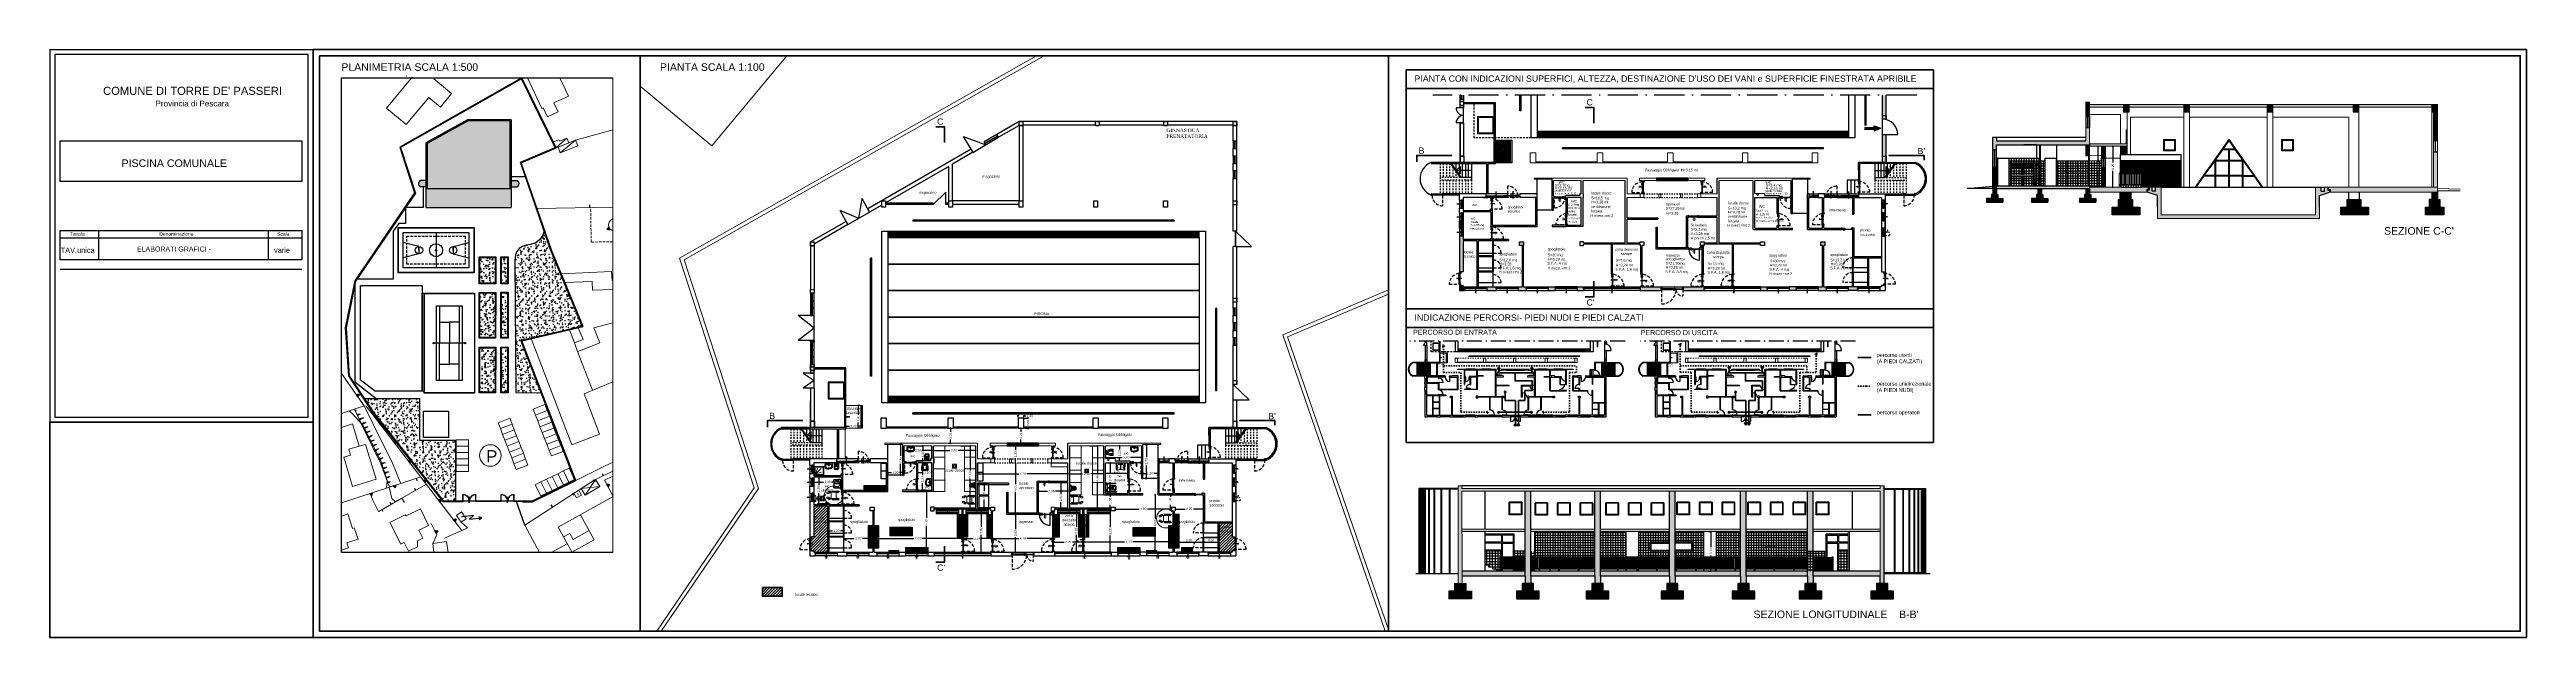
# Model space of a CAD drawing. Header units: millimetres. Extents: x 1769 to 2783, y -1222 to -971.
# Drawn here: x 2585.6 to 2782.9, y -1017.6 to -970.7 of the extents above; entities that cross this region are included whole.
import ezdxf
from ezdxf.enums import TextEntityAlignment as Align

# ---------------------------------------------------------------- set-up
doc = ezdxf.new("R2010")
doc.units = ezdxf.units.MM
for name, pattern in [('115L', [1.5, 1, -0.5]), ('234A', [2, 1.5, -0.5]), ('501L', [5, 2.5, 2.5]), ('502L', [10, 5, 5]), ('507L', [5, 2.5, 2.5]), ('5A', [0.3, 0.075, -0.075, 0.075, -0.075]), ('608L', [0]), ('ACAD_ISO10W100', [18, 12, -3, 0, -3]), ('CONTINUA', [0]), ('HIDDEN', [0.375, 0.25, -0.125]), ('HIDDEN2', [0.1875, 0.125, -0.0625])]:
    doc.linetypes.add(name, pattern=pattern)
for name, color, linetype in [('Arcate', 5, 'Continuous'), ('ARREDI', 8, 'Continuous'), ('BARACCA', 42, 'Continuous'), ('CABINA ELETTRICA', 51, 'Continuous'), ('CABINE', 2, 'Continuous'), ('CAPANNONE INDUSTRIAL', 32, 'Continuous'), ('CURVA DI LIVELLO ORD', 2, 'Continuous'), ("DIVIDENTE UNITA' VOL", 51, 'Continuous'), ('ECLISSE', 1, 'Continuous'), ('EDIFICIO CIVILE', 10, 'Continuous'), ('FINESTRE', 1, 'Continuous'), ('IMPIANTO SPORTIVO SC', 7, '234A'), ('LAYER6', 5, 'HIDDEN2'), ('LINEE SEZ', 7, 'ACAD_ISO10W100'), ('LINEE SOTTILI', 1, 'Continuous'), ('muri', 7, 'Continuous'), ('MURO DI SOSTEGNO', 220, '507L'), ('MURO DIVISORIO', 71, '501L'), ('parapetto', 252, 'Continuous'), ('percorso 1', 7, '5A'), ('PIALSTRI', 7, 'Continuous'), ('PROSPETTI', 252, 'Continuous'), ('quote', 6, 'Continuous'), ('RETINI', 8, 'Continuous'), ('SAETTA CABINA ELETTR', 7, 'Continuous'), ('SANITARI', 7, 'Continuous'), ('SANITARIINT', 2, 'Continuous'), ('SCARPATA NATURALE NO', 33, '608L'), ('scritte', 240, 'Continuous'), ('SIEPE SEMPLICE', 62, '502L'), ('stato di fatto', 7, 'Continuous'), ('STRADA ASFALTATA', 30, 'Continuous'), ('TETTOIA-PENSILINA', 51, 'Continuous'), ('VESTIZIONE BARACCA', 255, 'Continuous'), ('VESTIZIONE TETTOIA', 255, 'Continuous'), ("VIABILITA' GIARDINI", 1, '115L')]:
    doc.layers.add(name, color=color, linetype=linetype)
doc.layers.add('no stampa', color=251, linetype='Continuous', plot=False)
doc.styles.add('ARIAL', font='arial.ttf')
doc.styles.add('ROMANS', font='arial.ttf', dxfattribs={"height": 0.15})
doc.dimstyles.new('1a100', dxfattribs={"dimtxt": 0.18, "dimasz": 0.08, "dimexe": 0.01, "dimexo": 0.0625, "dimgap": 0.09, "dimtad": 0, "dimzin": 0, "dimdsep": 46, "dimtxsty": 'ARIAL', "dimblk": 'OBLIQUE', "dimcen": 0.08, "dimclrd": 1, "dimclre": 1, "dimadec": 0, "dimazin": 0, "dimtfac": 1, "dimtofl": 0, "dimtmove": 0, "dimatfit": 1, "dimfxl": 1, "dimtolj": 1, "dimtzin": 0, "dimarcsym": 0})
doc.dimstyles.new('Copia di ISO-25', dxfattribs={"dimtxt": 0.17, "dimasz": 0.1, "dimexe": 0.1, "dimexo": 0.3, "dimgap": 0.03, "dimtad": 1, "dimlfac": 0.5, "dimtxsty": 'ARIAL', "dimblk": 'OBLIQUE', "dimcen": 0.1, "dimse1": 1, "dimse2": 1, "dimclrd": 1, "dimclrt": 7, "dimadec": 0, "dimazin": 0, "dimtfac": 1, "dimtmove": 0, "dimatfit": 3, "dimldrblk": 'OBLIQUE', "dimfxl": 0.1, "dimarcsym": 0})
pattern_1 = [(90, (262.39236, 113.74905), (-0.200025, 4e-17), []), (180, (262.39236, 113.74905), (-4e-17, -0.200025), [])]
pattern_2 = [(0, (2610.09822, -1053.0856), (0, 0.22225), []), (90, (2610.09822, -1053.0856), (-0.22225, 1e-17), [])]
pattern_3 = [(307.5, (3263.6311, 955.4677), (0.480585095, 0.015711696), [0, -0.379115805, 0, -0.4240111, 0, -0.405304726]), (277.5, (3263.6311, 955.4677), (0.70389485, -0.44141468), [0, -0.204523, 0, -0.34170306, 0, -0.130944604]), (237.5, (3263.6311, 955.7745), (0.00141126, -0.77672428), [0, -0.12470915, 0, -0.44895293, 0, -0.58613299]), (227.5, (3263.6311, 955.7745), (0.21890808, -0.74978326), [0, -0.06235457, 0, -0.294313586, 0, -0.336714695])]
pattern_4 = [(45, (45.18906, 0), (-0.1122532015, 0.1122532015), [])]

# ---------------------------------------------------------------- blocks, each defined once
blk = doc.blocks.new('_Oblique')
at = {"color": 0, "linetype": 'ByBlock', "lineweight": -2}
blk.add_line((-0.5, -0.5), (0.5, 0.5), dxfattribs=at)
blk = doc.blocks.new('*D6')
at = {"layer": 'Defpoints', "color": 0, "lineweight": 60, "ltscale": 0.2, "transparency": 16777216}
for p in [(2659.53, -1004.41), (2666.73, -1004.41), (2666.73, -1004.55)]:
    blk.add_point(p, dxfattribs=at)
at = {"layer": 'quote', "color": 1, "lineweight": -2, "ltscale": 0.2, "transparency": 16777216}
for p, q in [((2659.53, -1004.48), (2659.53, -1004.56)), ((2659.53, -1004.55), (2662.81, -1004.55)), ((2666.73, -1004.55), (2663.45, -1004.55)), ((2666.73, -1004.48), (2666.73, -1004.56))]:
    blk.add_line(p, q, dxfattribs=at)
at = {"layer": 'quote', "color": 1, "lineweight": -2, "ltscale": 0.2, "transparency": 16777216, "xscale": 0.08, "yscale": 0.08, "zscale": 0.08, "rotation": 180}
blk.add_blockref('_Oblique', (2659.53, -1004.55), dxfattribs=at)
at = {"layer": 'quote', "color": 1, "lineweight": -2, "ltscale": 0.2, "transparency": 16777216, "xscale": 0.08, "yscale": 0.08, "zscale": 0.08}
blk.add_blockref('_Oblique', (2666.73, -1004.55), dxfattribs=at)
at = {"layer": 'quote', "color": 0, "ltscale": 0.2, "transparency": 16777216, "insert": (2663.13, -1004.55), "char_height": 0.18, "attachment_point": 5, "style": 'ARIAL'}
blk.add_mtext('\\A1;7,20', dxfattribs=at)
blk = doc.blocks.new('*D7')
at = {"layer": 'Defpoints', "color": 0, "lineweight": 60, "ltscale": 0.2, "transparency": 16777216}
for p in [(2659.6, -1005.27), (2660.06, -1005.27), (2659.6, -1007.27)]:
    blk.add_point(p, dxfattribs=at)
at = {"layer": 'quote', "color": 1, "lineweight": -2, "ltscale": 0.2, "transparency": 16777216}
for p, q in [((2659.66, -1005.27), (2660.07, -1005.27)), ((2660.06, -1005.27), (2660.06, -1005.94)), ((2659.66, -1007.27), (2660.07, -1007.27)), ((2660.06, -1007.27), (2660.06, -1006.59))]:
    blk.add_line(p, q, dxfattribs=at)
at = {"layer": 'quote', "color": 1, "lineweight": -2, "ltscale": 0.2, "transparency": 16777216, "xscale": 0.08, "yscale": 0.08, "zscale": 0.08}
for p, rotation in [((2660.06, -1005.27), 90), ((2660.06, -1007.27), 270)]:
    blk.add_blockref('_Oblique', p, dxfattribs=dict(at, rotation=rotation))
at = {"layer": 'quote', "color": 0, "ltscale": 0.2, "transparency": 16777216, "insert": (2660.06, -1006.27), "char_height": 0.18, "attachment_point": 5, "rotation": 90, "style": 'ARIAL'}
blk.add_mtext('\\A1;2,00', dxfattribs=at)
blk = doc.blocks.new('*D8')
at = {"layer": 'Defpoints', "color": 0, "lineweight": 60, "ltscale": 0.2, "transparency": 16777216}
for p in [(2658.1, -1002.31), (2658.94, -1002.31), (2658.1, -1007.27)]:
    blk.add_point(p, dxfattribs=at)
at = {"layer": 'quote', "color": 1, "lineweight": -2, "ltscale": 0.2, "transparency": 16777216}
for p, q in [((2658.17, -1002.31), (2658.95, -1002.31)), ((2658.94, -1002.31), (2658.94, -1004.27)), ((2658.94, -1007.27), (2658.94, -1004.91)), ((2658.17, -1007.27), (2658.95, -1007.27))]:
    blk.add_line(p, q, dxfattribs=at)
at = {"layer": 'quote', "color": 1, "lineweight": -2, "ltscale": 0.2, "transparency": 16777216, "xscale": 0.08, "yscale": 0.08, "zscale": 0.08}
for p, rotation in [((2658.94, -1002.31), 90), ((2658.94, -1007.27), 270)]:
    blk.add_blockref('_Oblique', p, dxfattribs=dict(at, rotation=rotation))
at = {"layer": 'quote', "color": 0, "ltscale": 0.2, "transparency": 16777216, "insert": (2658.94, -1004.59), "char_height": 0.18, "attachment_point": 5, "rotation": 90, "style": 'ARIAL'}
blk.add_mtext('\\A1;5,00', dxfattribs=at)
blk = doc.blocks.new('*D9')
at = {"layer": 'Defpoints', "color": 0, "lineweight": 60, "ltscale": 0.2, "transparency": 16777216}
for p in [(2656.03, -1002.87), (2659.38, -1002.68), (2659.38, -1002.87)]:
    blk.add_point(p, dxfattribs=at)
at = {"layer": 'quote', "color": 1, "lineweight": -2, "ltscale": 0.2, "transparency": 16777216}
for p, q in [((2656.03, -1002.81), (2656.03, -1002.67)), ((2656.03, -1002.68), (2657.32, -1002.68)), ((2659.38, -1002.68), (2657.97, -1002.68)), ((2659.38, -1002.81), (2659.38, -1002.67))]:
    blk.add_line(p, q, dxfattribs=at)
at = {"layer": 'quote', "color": 1, "lineweight": -2, "ltscale": 0.2, "transparency": 16777216, "xscale": 0.08, "yscale": 0.08, "zscale": 0.08, "rotation": 180}
blk.add_blockref('_Oblique', (2656.03, -1002.68), dxfattribs=at)
at = {"layer": 'quote', "color": 1, "lineweight": -2, "ltscale": 0.2, "transparency": 16777216, "xscale": 0.08, "yscale": 0.08, "zscale": 0.08}
blk.add_blockref('_Oblique', (2659.38, -1002.68), dxfattribs=at)
at = {"layer": 'quote', "color": 0, "ltscale": 0.2, "transparency": 16777216, "insert": (2657.65, -1002.68), "char_height": 0.18, "attachment_point": 5, "style": 'ARIAL'}
blk.add_mtext('\\A1;3,40', dxfattribs=at)
blk = doc.blocks.new('*D10')
at = {"layer": 'Defpoints', "color": 0, "lineweight": 60, "ltscale": 0.2, "transparency": 16777216}
for p in [(2653.68, -1002.61), (2655.88, -1002.61), (2655.88, -1002.7)]:
    blk.add_point(p, dxfattribs=at)
at = {"layer": 'quote', "color": 1, "lineweight": -2, "ltscale": 0.2, "transparency": 16777216}
for p, q in [((2653.68, -1002.68), (2653.68, -1002.71)), ((2653.68, -1002.7), (2654.45, -1002.7)), ((2655.88, -1002.7), (2655.1, -1002.7)), ((2655.88, -1002.68), (2655.88, -1002.71))]:
    blk.add_line(p, q, dxfattribs=at)
at = {"layer": 'quote', "color": 1, "lineweight": -2, "ltscale": 0.2, "transparency": 16777216, "xscale": 0.08, "yscale": 0.08, "zscale": 0.08, "rotation": 180}
blk.add_blockref('_Oblique', (2653.68, -1002.7), dxfattribs=at)
at = {"layer": 'quote', "color": 1, "lineweight": -2, "ltscale": 0.2, "transparency": 16777216, "xscale": 0.08, "yscale": 0.08, "zscale": 0.08}
blk.add_blockref('_Oblique', (2655.88, -1002.7), dxfattribs=at)
at = {"layer": 'quote', "color": 0, "ltscale": 0.2, "transparency": 16777216, "insert": (2654.77, -1002.7), "char_height": 0.18, "attachment_point": 5, "style": 'ARIAL'}
blk.add_mtext('\\A1;2,20', dxfattribs=at)
blk = doc.blocks.new('*D11')
at = {"layer": 'Defpoints', "color": 0, "lineweight": 60, "ltscale": 0.2, "transparency": 16777216}
for p in [(2654.55, -1002.31), (2655.18, -1002.31), (2654.55, -1003.51)]:
    blk.add_point(p, dxfattribs=at)
at = {"layer": 'quote', "color": 1, "lineweight": -2, "ltscale": 0.2, "transparency": 16777216}
for p, q in [((2654.62, -1002.31), (2655.19, -1002.31)), ((2655.18, -1002.31), (2655.18, -1002.67)), ((2654.62, -1003.51), (2655.19, -1003.51)), ((2655.18, -1003.51), (2655.18, -1003.3))]:
    blk.add_line(p, q, dxfattribs=at)
at = {"layer": 'quote', "color": 1, "lineweight": -2, "ltscale": 0.2, "transparency": 16777216, "xscale": 0.08, "yscale": 0.08, "zscale": 0.08}
for p, rotation in [((2655.18, -1002.31), 90), ((2655.18, -1003.51), 270)]:
    blk.add_blockref('_Oblique', p, dxfattribs=dict(at, rotation=rotation))
at = {"layer": 'quote', "color": 0, "ltscale": 0.2, "transparency": 16777216, "insert": (2655.18, -1002.98), "char_height": 0.18, "attachment_point": 5, "rotation": 90, "style": 'ARIAL'}
blk.add_mtext('\\A1;1,20', dxfattribs=at)
blk = doc.blocks.new('*D12')
at = {"layer": 'Defpoints', "color": 0, "lineweight": 60, "ltscale": 0.2, "transparency": 16777216}
for p in [(2654.78, -1004.51), (2655.88, -1004.45), (2655.88, -1004.51)]:
    blk.add_point(p, dxfattribs=at)
at = {"layer": 'quote', "color": 1, "lineweight": -2, "ltscale": 0.2, "transparency": 16777216}
for p, q in [((2654.78, -1004.45), (2654.78, -1004.44)), ((2654.78, -1004.45), (2655.2, -1004.45)), ((2655.88, -1004.45), (2655.83, -1004.45)), ((2655.88, -1004.45), (2655.88, -1004.44))]:
    blk.add_line(p, q, dxfattribs=at)
at = {"layer": 'quote', "color": 1, "lineweight": -2, "ltscale": 0.2, "transparency": 16777216, "xscale": 0.08, "yscale": 0.08, "zscale": 0.08, "rotation": 180}
blk.add_blockref('_Oblique', (2654.78, -1004.45), dxfattribs=at)
at = {"layer": 'quote', "color": 1, "lineweight": -2, "ltscale": 0.2, "transparency": 16777216, "xscale": 0.08, "yscale": 0.08, "zscale": 0.08}
blk.add_blockref('_Oblique', (2655.88, -1004.45), dxfattribs=at)
at = {"layer": 'quote', "color": 0, "ltscale": 0.2, "transparency": 16777216, "insert": (2655.52, -1004.45), "char_height": 0.18, "attachment_point": 5, "style": 'ARIAL'}
blk.add_mtext('\\A1;1,10', dxfattribs=at)
blk = doc.blocks.new('*D13')
at = {"layer": 'Defpoints', "color": 0, "lineweight": 60, "ltscale": 0.2, "transparency": 16777216}
for p in [(2655.15, -1003.66), (2655.43, -1003.66), (2655.43, -1005.86)]:
    blk.add_point(p, dxfattribs=at)
at = {"layer": 'quote', "color": 1, "lineweight": -2, "ltscale": 0.2, "transparency": 16777216}
for p, q in [((2655.37, -1003.66), (2655.14, -1003.66)), ((2655.15, -1003.66), (2655.15, -1004.66)), ((2655.37, -1005.86), (2655.14, -1005.86)), ((2655.15, -1005.86), (2655.15, -1005.31))]:
    blk.add_line(p, q, dxfattribs=at)
at = {"layer": 'quote', "color": 1, "lineweight": -2, "ltscale": 0.2, "transparency": 16777216, "xscale": 0.08, "yscale": 0.08, "zscale": 0.08}
for p, rotation in [((2655.15, -1003.66), 90), ((2655.15, -1005.86), 270)]:
    blk.add_blockref('_Oblique', p, dxfattribs=dict(at, rotation=rotation))
at = {"layer": 'quote', "color": 0, "ltscale": 0.2, "transparency": 16777216, "insert": (2655.15, -1004.98), "char_height": 0.18, "attachment_point": 5, "rotation": 90, "style": 'ARIAL'}
blk.add_mtext('\\A1;2,20', dxfattribs=at)
blk = doc.blocks.new('*D14')
at = {"layer": 'Defpoints', "color": 0, "lineweight": 60, "ltscale": 0.2, "transparency": 16777216}
for p in [(2669.72, -1002.64), (2672.6, -1002.64), (2672.6, -1003.25)]:
    blk.add_point(p, dxfattribs=at)
at = {"layer": 'quote', "color": 1, "lineweight": -2, "ltscale": 0.2, "transparency": 16777216}
for p, q in [((2669.72, -1002.7), (2669.72, -1003.26)), ((2669.72, -1003.25), (2671.06, -1003.25)), ((2672.6, -1003.25), (2671.71, -1003.25)), ((2672.6, -1002.7), (2672.6, -1003.26))]:
    blk.add_line(p, q, dxfattribs=at)
at = {"layer": 'quote', "color": 1, "lineweight": -2, "ltscale": 0.2, "transparency": 16777216, "xscale": 0.08, "yscale": 0.08, "zscale": 0.08, "rotation": 180}
blk.add_blockref('_Oblique', (2669.72, -1003.25), dxfattribs=at)
at = {"layer": 'quote', "color": 1, "lineweight": -2, "ltscale": 0.2, "transparency": 16777216, "xscale": 0.08, "yscale": 0.08, "zscale": 0.08}
blk.add_blockref('_Oblique', (2672.6, -1003.25), dxfattribs=at)
at = {"layer": 'quote', "color": 0, "ltscale": 0.2, "transparency": 16777216, "insert": (2671.38, -1003.25), "char_height": 0.18, "attachment_point": 5, "style": 'ARIAL'}
blk.add_mtext('\\A1;2,90', dxfattribs=at)
blk = doc.blocks.new('*D15')
at = {"layer": 'Defpoints', "color": 0, "lineweight": 60, "ltscale": 0.2, "transparency": 16777216}
for p in [(2670.1, -1003.66), (2670.1, -1006.11), (2670.1, -1006.11)]:
    blk.add_point(p, dxfattribs=at)
at = {"layer": 'quote', "color": 1, "lineweight": -2, "ltscale": 0.2, "transparency": 16777216}
for p, q in [((2670.04, -1003.66), (2670.09, -1003.66)), ((2670.1, -1003.66), (2670.1, -1004.56)), ((2670.04, -1006.11), (2670.09, -1006.11)), ((2670.1, -1006.11), (2670.1, -1005.21))]:
    blk.add_line(p, q, dxfattribs=at)
at = {"layer": 'quote', "color": 1, "lineweight": -2, "ltscale": 0.2, "transparency": 16777216, "xscale": 0.08, "yscale": 0.08, "zscale": 0.08}
for p, rotation in [((2670.1, -1003.66), 90), ((2670.1, -1006.11), 270)]:
    blk.add_blockref('_Oblique', p, dxfattribs=dict(at, rotation=rotation))
at = {"layer": 'quote', "color": 0, "ltscale": 0.2, "transparency": 16777216, "insert": (2670.1, -1004.89), "char_height": 0.18, "attachment_point": 5, "rotation": 90, "style": 'ARIAL'}
blk.add_mtext('\\A1;2,45', dxfattribs=at)
blk = doc.blocks.new('*D16')
at = {"layer": 'Defpoints', "color": 0, "lineweight": 60, "ltscale": 0.2, "transparency": 16777216}
for p in [(2672.71, -1004.52), (2673.91, -1004.52), (2673.91, -1004.52)]:
    blk.add_point(p, dxfattribs=at)
at = {"layer": 'quote', "color": 1, "lineweight": -2, "ltscale": 0.2, "transparency": 16777216}
for p, q in [((2672.71, -1004.46), (2672.71, -1004.51)), ((2672.71, -1004.52), (2672.95, -1004.52)), ((2673.91, -1004.52), (2673.58, -1004.52)), ((2673.91, -1004.46), (2673.91, -1004.51))]:
    blk.add_line(p, q, dxfattribs=at)
at = {"layer": 'quote', "color": 1, "lineweight": -2, "ltscale": 0.2, "transparency": 16777216, "xscale": 0.08, "yscale": 0.08, "zscale": 0.08, "rotation": 180}
blk.add_blockref('_Oblique', (2672.71, -1004.52), dxfattribs=at)
at = {"layer": 'quote', "color": 1, "lineweight": -2, "ltscale": 0.2, "transparency": 16777216, "xscale": 0.08, "yscale": 0.08, "zscale": 0.08}
blk.add_blockref('_Oblique', (2673.91, -1004.52), dxfattribs=at)
at = {"layer": 'quote', "color": 0, "ltscale": 0.2, "transparency": 16777216, "insert": (2673.26, -1004.52), "char_height": 0.18, "attachment_point": 5, "style": 'ARIAL'}
blk.add_mtext('\\A1;1,20', dxfattribs=at)
blk = doc.blocks.new('*D17')
at = {"layer": 'Defpoints', "color": 0, "lineweight": 60, "ltscale": 0.2, "transparency": 16777216}
for p in [(2673.68, -1006.21), (2673.68, -1010.78), (2673.68, -1010.78)]:
    blk.add_point(p, dxfattribs=at)
at = {"layer": 'quote', "color": 1, "lineweight": -2, "ltscale": 0.2, "transparency": 16777216}
for p, q in [((2673.62, -1006.21), (2673.67, -1006.21)), ((2673.68, -1006.21), (2673.68, -1008.17)), ((2673.68, -1010.78), (2673.68, -1008.82)), ((2673.62, -1010.78), (2673.67, -1010.78))]:
    blk.add_line(p, q, dxfattribs=at)
at = {"layer": 'quote', "color": 1, "lineweight": -2, "ltscale": 0.2, "transparency": 16777216, "xscale": 0.08, "yscale": 0.08, "zscale": 0.08}
for p, rotation in [((2673.68, -1006.21), 90), ((2673.68, -1010.78), 270)]:
    blk.add_blockref('_Oblique', p, dxfattribs=dict(at, rotation=rotation))
at = {"layer": 'quote', "color": 0, "ltscale": 0.2, "transparency": 16777216, "insert": (2673.68, -1008.49), "char_height": 0.18, "attachment_point": 5, "rotation": 90, "style": 'ARIAL'}
blk.add_mtext('\\A1;4,60', dxfattribs=at)
blk = doc.blocks.new('*D18')
at = {"layer": 'Defpoints', "color": 0, "lineweight": 60, "ltscale": 0.2, "transparency": 16777216}
for p in [(2670.1, -1006.21), (2670.1, -1006.21), (2670.1, -1007.2)]:
    blk.add_point(p, dxfattribs=at)
at = {"layer": 'quote', "color": 1, "lineweight": -2, "ltscale": 0.2, "transparency": 16777216}
for p, q in [((2670.04, -1006.21), (2670.09, -1006.21)), ((2670.1, -1006.21), (2670.1, -1006.39)), ((2670.04, -1007.2), (2670.09, -1007.2)), ((2670.1, -1007.2), (2670.1, -1007.02))]:
    blk.add_line(p, q, dxfattribs=at)
at = {"layer": 'quote', "color": 1, "lineweight": -2, "ltscale": 0.2, "transparency": 16777216, "xscale": 0.08, "yscale": 0.08, "zscale": 0.08}
for p, rotation in [((2670.1, -1006.21), 90), ((2670.1, -1007.2), 270)]:
    blk.add_blockref('_Oblique', p, dxfattribs=dict(at, rotation=rotation))
at = {"layer": 'quote', "color": 0, "ltscale": 0.2, "transparency": 16777216, "insert": (2670.1, -1006.7), "char_height": 0.18, "attachment_point": 5, "rotation": 90, "style": 'ARIAL'}
blk.add_mtext('\\A1;1,00', dxfattribs=at)
blk = doc.blocks.new('*D19')
at = {"layer": 'Defpoints', "color": 0, "lineweight": 60, "ltscale": 0.2, "transparency": 16777216}
for p in [(2674.9, -1006.21), (2674.9, -1006.21), (2674.9, -1007.2)]:
    blk.add_point(p, dxfattribs=at)
at = {"layer": 'quote', "color": 1, "lineweight": -2, "ltscale": 0.2, "transparency": 16777216}
for p, q in [((2674.84, -1006.21), (2674.89, -1006.21)), ((2674.9, -1006.21), (2674.9, -1006.39)), ((2674.84, -1007.2), (2674.89, -1007.2)), ((2674.9, -1007.2), (2674.9, -1007.02))]:
    blk.add_line(p, q, dxfattribs=at)
at = {"layer": 'quote', "color": 1, "lineweight": -2, "ltscale": 0.2, "transparency": 16777216, "xscale": 0.08, "yscale": 0.08, "zscale": 0.08}
for p, rotation in [((2674.9, -1006.21), 90), ((2674.9, -1007.2), 270)]:
    blk.add_blockref('_Oblique', p, dxfattribs=dict(at, rotation=rotation))
at = {"layer": 'quote', "color": 0, "ltscale": 0.2, "transparency": 16777216, "insert": (2674.9, -1006.7), "char_height": 0.18, "attachment_point": 5, "rotation": 90, "style": 'ARIAL'}
blk.add_mtext('\\A1;1,00', dxfattribs=at)
blk = doc.blocks.new('*D20')
at = {"layer": 'Defpoints', "color": 0, "lineweight": 60, "ltscale": 0.2, "transparency": 16777216}
for p in [(2670.48, -1007.35), (2674.98, -1007.35), (2674.98, -1007.35)]:
    blk.add_point(p, dxfattribs=at)
at = {"layer": 'quote', "color": 1, "lineweight": -2, "ltscale": 0.2, "transparency": 16777216}
for p, q in [((2670.48, -1007.29), (2670.48, -1007.34)), ((2670.48, -1007.35), (2672.4, -1007.35)), ((2674.98, -1007.35), (2673.06, -1007.35)), ((2674.98, -1007.29), (2674.98, -1007.34))]:
    blk.add_line(p, q, dxfattribs=at)
at = {"layer": 'quote', "color": 1, "lineweight": -2, "ltscale": 0.2, "transparency": 16777216, "xscale": 0.08, "yscale": 0.08, "zscale": 0.08, "rotation": 180}
blk.add_blockref('_Oblique', (2670.48, -1007.35), dxfattribs=at)
at = {"layer": 'quote', "color": 1, "lineweight": -2, "ltscale": 0.2, "transparency": 16777216, "xscale": 0.08, "yscale": 0.08, "zscale": 0.08}
blk.add_blockref('_Oblique', (2674.98, -1007.35), dxfattribs=at)
at = {"layer": 'quote', "color": 0, "ltscale": 0.2, "transparency": 16777216, "insert": (2672.73, -1007.35), "char_height": 0.18, "attachment_point": 5, "style": 'ARIAL'}
blk.add_mtext('\\A1;4,50', dxfattribs=at)
blk = doc.blocks.new('*D21')
at = {"layer": 'Defpoints', "color": 0, "lineweight": 60, "ltscale": 0.2, "transparency": 16777216}
for p in [(2675.28, -1007.35), (2677.51, -1007.35), (2677.51, -1007.35)]:
    blk.add_point(p, dxfattribs=at)
at = {"layer": 'quote', "color": 1, "lineweight": -2, "ltscale": 0.2, "transparency": 16777216}
for p, q in [((2675.28, -1007.29), (2675.28, -1007.34)), ((2675.28, -1007.35), (2676.07, -1007.35)), ((2677.51, -1007.35), (2676.72, -1007.35)), ((2677.51, -1007.29), (2677.51, -1007.34))]:
    blk.add_line(p, q, dxfattribs=at)
at = {"layer": 'quote', "color": 1, "lineweight": -2, "ltscale": 0.2, "transparency": 16777216, "xscale": 0.08, "yscale": 0.08, "zscale": 0.08, "rotation": 180}
blk.add_blockref('_Oblique', (2675.28, -1007.35), dxfattribs=at)
at = {"layer": 'quote', "color": 1, "lineweight": -2, "ltscale": 0.2, "transparency": 16777216, "xscale": 0.08, "yscale": 0.08, "zscale": 0.08}
blk.add_blockref('_Oblique', (2677.51, -1007.35), dxfattribs=at)
at = {"layer": 'quote', "color": 0, "ltscale": 0.2, "transparency": 16777216, "insert": (2676.39, -1007.35), "char_height": 0.18, "attachment_point": 5, "style": 'ARIAL'}
blk.add_mtext('\\A1;2,25', dxfattribs=at)
blk = doc.blocks.new('*D22')
at = {"layer": 'Defpoints', "color": 0, "lineweight": 60, "ltscale": 0.2, "transparency": 16777216}
for p in [(2668.03, -1009.97), (2675.11, -1009.97), (2675.11, -1009.97)]:
    blk.add_point(p, dxfattribs=at)
at = {"layer": 'quote', "color": 1, "lineweight": -2, "ltscale": 0.2, "transparency": 16777216}
for p, q in [((2668.03, -1009.91), (2668.03, -1009.96)), ((2668.03, -1009.97), (2671.24, -1009.97)), ((2675.11, -1009.97), (2671.89, -1009.97)), ((2675.11, -1009.91), (2675.11, -1009.96))]:
    blk.add_line(p, q, dxfattribs=at)
at = {"layer": 'quote', "color": 1, "lineweight": -2, "ltscale": 0.2, "transparency": 16777216, "xscale": 0.08, "yscale": 0.08, "zscale": 0.08, "rotation": 180}
blk.add_blockref('_Oblique', (2668.03, -1009.97), dxfattribs=at)
at = {"layer": 'quote', "color": 1, "lineweight": -2, "ltscale": 0.2, "transparency": 16777216, "xscale": 0.08, "yscale": 0.08, "zscale": 0.08}
blk.add_blockref('_Oblique', (2675.11, -1009.97), dxfattribs=at)
at = {"layer": 'quote', "color": 0, "ltscale": 0.2, "transparency": 16777216, "insert": (2671.57, -1009.97), "char_height": 0.18, "attachment_point": 5, "style": 'ARIAL'}
blk.add_mtext('\\A1;7,10', dxfattribs=at)
blk = doc.blocks.new('*D23')
at = {"layer": 'Defpoints', "color": 0, "lineweight": 60, "ltscale": 0.2, "transparency": 16777216}
for p in [(2675.21, -1009.98), (2677.51, -1009.98), (2677.51, -1009.98)]:
    blk.add_point(p, dxfattribs=at)
at = {"layer": 'quote', "color": 1, "lineweight": -2, "ltscale": 0.2, "transparency": 16777216}
blk.add_line((2675.21, -1009.98), (2677.51, -1009.98), dxfattribs=at)
at = {"layer": 'quote', "color": 1, "lineweight": -2, "ltscale": 0.2, "transparency": 16777216, "xscale": 0.1, "yscale": 0.1, "zscale": 0.1, "rotation": 180}
blk.add_blockref('_Oblique', (2675.21, -1009.98), dxfattribs=at)
at = {"layer": 'quote', "color": 1, "lineweight": -2, "ltscale": 0.2, "transparency": 16777216, "xscale": 0.1, "yscale": 0.1, "zscale": 0.1}
blk.add_blockref('_Oblique', (2677.51, -1009.98), dxfattribs=at)
at = {"layer": 'quote', "color": 7, "ltscale": 0.2, "transparency": 16777216, "insert": (2676.36, -1009.85), "char_height": 0.17, "attachment_point": 5, "style": 'ARIAL'}
blk.add_mtext('2,30', dxfattribs=at)
blk = doc.blocks.new('*D24')
at = {"layer": 'Defpoints', "color": 0, "lineweight": 60, "ltscale": 0.2, "transparency": 16777216}
for p in [(2651.28, -1009.69), (2651.28, -1009.69), (2658.28, -1009.69)]:
    blk.add_point(p, dxfattribs=at)
at = {"layer": 'quote', "color": 1, "lineweight": -2, "ltscale": 0.2, "transparency": 16777216}
for p, q in [((2651.28, -1009.63), (2651.28, -1009.68)), ((2651.28, -1009.69), (2654.46, -1009.69)), ((2658.28, -1009.69), (2655.1, -1009.69)), ((2658.28, -1009.63), (2658.28, -1009.68))]:
    blk.add_line(p, q, dxfattribs=at)
at = {"layer": 'quote', "color": 1, "lineweight": -2, "ltscale": 0.2, "transparency": 16777216, "xscale": 0.08, "yscale": 0.08, "zscale": 0.08, "rotation": 180}
blk.add_blockref('_Oblique', (2651.28, -1009.69), dxfattribs=at)
at = {"layer": 'quote', "color": 1, "lineweight": -2, "ltscale": 0.2, "transparency": 16777216, "xscale": 0.08, "yscale": 0.08, "zscale": 0.08}
blk.add_blockref('_Oblique', (2658.28, -1009.69), dxfattribs=at)
at = {"layer": 'quote', "color": 0, "ltscale": 0.2, "transparency": 16777216, "insert": (2654.78, -1009.69), "char_height": 0.18, "attachment_point": 5, "style": 'ARIAL'}
blk.add_mtext('\\A1;7,00', dxfattribs=at)
blk = doc.blocks.new('*D25')
at = {"layer": 'Defpoints', "color": 0, "lineweight": 60, "ltscale": 0.2, "transparency": 16777216}
for p in [(2648.88, -1009.69), (2648.88, -1009.69), (2651.18, -1009.69)]:
    blk.add_point(p, dxfattribs=at)
at = {"layer": 'quote', "color": 1, "lineweight": -2, "ltscale": 0.2, "transparency": 16777216}
for p, q in [((2648.88, -1009.62), (2648.88, -1009.68)), ((2648.88, -1009.69), (2649.71, -1009.69)), ((2651.18, -1009.69), (2650.36, -1009.69)), ((2651.18, -1009.62), (2651.18, -1009.68))]:
    blk.add_line(p, q, dxfattribs=at)
at = {"layer": 'quote', "color": 1, "lineweight": -2, "ltscale": 0.2, "transparency": 16777216, "xscale": 0.08, "yscale": 0.08, "zscale": 0.08, "rotation": 180}
blk.add_blockref('_Oblique', (2648.88, -1009.69), dxfattribs=at)
at = {"layer": 'quote', "color": 1, "lineweight": -2, "ltscale": 0.2, "transparency": 16777216, "xscale": 0.08, "yscale": 0.08, "zscale": 0.08}
blk.add_blockref('_Oblique', (2651.18, -1009.69), dxfattribs=at)
at = {"layer": 'quote', "color": 0, "ltscale": 0.2, "transparency": 16777216, "insert": (2650.03, -1009.69), "char_height": 0.18, "attachment_point": 5, "style": 'ARIAL'}
blk.add_mtext('\\A1;2,30', dxfattribs=at)
blk = doc.blocks.new('*D26')
at = {"layer": 'Defpoints', "color": 0, "lineweight": 60, "ltscale": 0.2, "transparency": 16777216}
for p in [(2647.68, -1009.1), (2647.68, -1009.1), (2648.88, -1009.1)]:
    blk.add_point(p, dxfattribs=at)
at = {"layer": 'quote', "color": 1, "lineweight": -2, "ltscale": 0.2, "transparency": 16777216}
for p, q in [((2647.68, -1009.04), (2647.68, -1009.09)), ((2647.68, -1009.1), (2647.97, -1009.1)), ((2648.88, -1009.1), (2648.6, -1009.1)), ((2648.88, -1009.04), (2648.88, -1009.09))]:
    blk.add_line(p, q, dxfattribs=at)
at = {"layer": 'quote', "color": 1, "lineweight": -2, "ltscale": 0.2, "transparency": 16777216, "xscale": 0.08, "yscale": 0.08, "zscale": 0.08, "rotation": 180}
blk.add_blockref('_Oblique', (2647.68, -1009.1), dxfattribs=at)
at = {"layer": 'quote', "color": 1, "lineweight": -2, "ltscale": 0.2, "transparency": 16777216, "xscale": 0.08, "yscale": 0.08, "zscale": 0.08}
blk.add_blockref('_Oblique', (2648.88, -1009.1), dxfattribs=at)
at = {"layer": 'quote', "color": 0, "ltscale": 0.2, "transparency": 16777216, "insert": (2648.28, -1009.1), "char_height": 0.18, "attachment_point": 5, "style": 'ARIAL'}
blk.add_mtext('\\A1;1,20', dxfattribs=at)
blk = doc.blocks.new('*D27')
at = {"layer": 'Defpoints', "color": 0, "lineweight": 60, "ltscale": 0.2, "transparency": 16777216}
for p in [(2677.56, -1009.98), (2678.71, -1009.98), (2678.71, -1009.98)]:
    blk.add_point(p, dxfattribs=at)
at = {"layer": 'quote', "color": 1, "lineweight": -2, "ltscale": 0.2, "transparency": 16777216}
blk.add_line((2677.56, -1009.98), (2678.71, -1009.98), dxfattribs=at)
at = {"layer": 'quote', "color": 1, "lineweight": -2, "ltscale": 0.2, "transparency": 16777216, "xscale": 0.1, "yscale": 0.1, "zscale": 0.1, "rotation": 180}
blk.add_blockref('_Oblique', (2677.56, -1009.98), dxfattribs=at)
at = {"layer": 'quote', "color": 1, "lineweight": -2, "ltscale": 0.2, "transparency": 16777216, "xscale": 0.1, "yscale": 0.1, "zscale": 0.1}
blk.add_blockref('_Oblique', (2678.71, -1009.98), dxfattribs=at)
at = {"layer": 'quote', "color": 7, "ltscale": 0.2, "transparency": 16777216, "insert": (2678.13, -1009.85), "char_height": 0.17, "attachment_point": 5, "style": 'ARIAL'}
blk.add_mtext('0,58', dxfattribs=at)
blk = doc.blocks.new('*D28')
at = {"layer": 'Defpoints', "color": 0, "lineweight": 60, "ltscale": 0.2, "transparency": 16777216}
for p in [(2670.1, -1007.5), (2670.1, -1010.78), (2670.1, -1010.78)]:
    blk.add_point(p, dxfattribs=at)
at = {"layer": 'quote', "color": 1, "lineweight": -2, "ltscale": 0.2, "transparency": 16777216}
for p, q in [((2670.04, -1007.5), (2670.09, -1007.5)), ((2670.1, -1007.5), (2670.1, -1008.81)), ((2670.1, -1010.78), (2670.1, -1009.46)), ((2670.04, -1010.78), (2670.09, -1010.78))]:
    blk.add_line(p, q, dxfattribs=at)
at = {"layer": 'quote', "color": 1, "lineweight": -2, "ltscale": 0.2, "transparency": 16777216, "xscale": 0.08, "yscale": 0.08, "zscale": 0.08}
for p, rotation in [((2670.1, -1007.5), 90), ((2670.1, -1010.78), 270)]:
    blk.add_blockref('_Oblique', p, dxfattribs=dict(at, rotation=rotation))
at = {"layer": 'quote', "color": 0, "ltscale": 0.2, "transparency": 16777216, "insert": (2670.1, -1009.14), "char_height": 0.18, "attachment_point": 5, "rotation": 90, "style": 'ARIAL'}
blk.add_mtext('\\A1;3.28', dxfattribs=at)
blk = doc.blocks.new('*D29')
at = {"layer": 'Defpoints', "color": 0, "lineweight": 60, "ltscale": 0.2, "transparency": 16777216}
for p in [(2646.88, -1004.81), (2647.03, -1004.81), (2647.03, -1007.01)]:
    blk.add_point(p, dxfattribs=at)
at = {"layer": 'quote', "color": 1, "lineweight": -2, "ltscale": 0.2, "transparency": 16777216}
for p, q in [((2646.97, -1004.81), (2646.87, -1004.81)), ((2646.88, -1004.81), (2646.88, -1005.45)), ((2646.88, -1007.01), (2646.88, -1006.1)), ((2646.97, -1007.01), (2646.87, -1007.01))]:
    blk.add_line(p, q, dxfattribs=at)
at = {"layer": 'quote', "color": 1, "lineweight": -2, "ltscale": 0.2, "transparency": 16777216, "xscale": 0.08, "yscale": 0.08, "zscale": 0.08}
for p, rotation in [((2646.88, -1004.81), 90), ((2646.88, -1007.01), 270)]:
    blk.add_blockref('_Oblique', p, dxfattribs=dict(at, rotation=rotation))
at = {"layer": 'quote', "color": 0, "ltscale": 0.2, "transparency": 16777216, "insert": (2646.88, -1005.77), "char_height": 0.18, "attachment_point": 5, "rotation": 90, "style": 'ARIAL'}
blk.add_mtext('\\A1;2,20', dxfattribs=at)
blk = doc.blocks.new('*D30')
at = {"layer": 'Defpoints', "color": 0, "lineweight": 60, "ltscale": 0.2, "transparency": 16777216}
for p in [(2646.48, -1005.21), (2648.68, -1005.21), (2648.68, -1005.21)]:
    blk.add_point(p, dxfattribs=at)
at = {"layer": 'quote', "color": 1, "lineweight": -2, "ltscale": 0.2, "transparency": 16777216}
for p, q in [((2646.48, -1005.14), (2646.48, -1005.2)), ((2646.48, -1005.21), (2647.25, -1005.21)), ((2648.68, -1005.21), (2647.9, -1005.21)), ((2648.68, -1005.14), (2648.68, -1005.2))]:
    blk.add_line(p, q, dxfattribs=at)
at = {"layer": 'quote', "color": 1, "lineweight": -2, "ltscale": 0.2, "transparency": 16777216, "xscale": 0.08, "yscale": 0.08, "zscale": 0.08, "rotation": 180}
blk.add_blockref('_Oblique', (2646.48, -1005.21), dxfattribs=at)
at = {"layer": 'quote', "color": 1, "lineweight": -2, "ltscale": 0.2, "transparency": 16777216, "xscale": 0.08, "yscale": 0.08, "zscale": 0.08}
blk.add_blockref('_Oblique', (2648.68, -1005.21), dxfattribs=at)
at = {"layer": 'quote', "color": 0, "ltscale": 0.2, "transparency": 16777216, "insert": (2647.58, -1005.21), "char_height": 0.18, "attachment_point": 5, "style": 'ARIAL'}
blk.add_mtext('\\A1;2,20', dxfattribs=at)
blk = doc.blocks.new('*D31')
at = {"layer": 'Defpoints', "color": 0, "lineweight": 60, "ltscale": 0.2, "transparency": 16777216}
for p in [(2672.82, -1002.21), (2672.98, -1002.21), (2672.82, -1004.93)]:
    blk.add_point(p, dxfattribs=at)
at = {"layer": 'quote', "color": 1, "lineweight": -2, "ltscale": 0.2, "transparency": 16777216}
for p, q in [((2672.88, -1002.21), (2672.99, -1002.21)), ((2672.98, -1002.21), (2672.98, -1003.22)), ((2672.98, -1004.93), (2672.98, -1003.88)), ((2672.88, -1004.93), (2672.99, -1004.93))]:
    blk.add_line(p, q, dxfattribs=at)
at = {"layer": 'quote', "color": 1, "lineweight": -2, "ltscale": 0.2, "transparency": 16777216, "xscale": 0.08, "yscale": 0.08, "zscale": 0.08}
for p, rotation in [((2672.98, -1002.21), 90), ((2672.98, -1004.93), 270)]:
    blk.add_blockref('_Oblique', p, dxfattribs=dict(at, rotation=rotation))
at = {"layer": 'quote', "color": 0, "ltscale": 0.2, "transparency": 16777216, "insert": (2672.98, -1003.55), "char_height": 0.18, "attachment_point": 5, "rotation": 90, "style": 'ARIAL'}
blk.add_mtext('\\A1;2,78', dxfattribs=at)
blk = doc.blocks.new('turca1')
at = {"layer": 'SANITARI', "color": 8}
blk.add_lwpolyline([(1778.8, -1219.77), (1779, -1219.07), (1779.6, -1219.07), (1779.8, -1219.77), (1779.8, -1220.27), (1778.8, -1220.27)], close=True, dxfattribs=at)
at = {"layer": 'SANITARIINT', "color": 8}
for p, q in [((1779.07, -1219.72), (1778.87, -1219.8)), ((1778.87, -1219.78), (1778.87, -1219.82)), ((1779.07, -1219.79), (1778.87, -1219.87)), ((1779.08, -1219.85), (1778.87, -1219.93)), ((1778.87, -1219.85), (1778.87, -1219.89)), ((1778.87, -1219.91), (1778.87, -1219.95)), ((1778.87, -1219.98), (1778.87, -1220.02)), ((1778.89, -1219.71), (1778.88, -1219.75)), ((1779.52, -1219.79), (1779.73, -1219.87)), ((1779.52, -1219.85), (1779.73, -1219.93)), ((1779.53, -1219.72), (1779.73, -1219.8)), ((1779.71, -1219.71), (1779.72, -1219.75)), ((1779.73, -1219.78), (1779.73, -1219.82)), ((1779.73, -1219.85), (1779.73, -1219.89)), ((1779.73, -1219.91), (1779.73, -1219.95)), ((1779.73, -1219.98), (1779.73, -1220.02))]:
    blk.add_line(p, q, dxfattribs=at)
blk.add_lwpolyline([(1779.5, -1220.11, -0.394991), (1779.44, -1220.17), (1779.15, -1220.17, -0.394991), (1779.09, -1220.11), (1779.04, -1219.24, -0.433701), (1779.11, -1219.17), (1779.49, -1219.17, -0.433701), (1779.56, -1219.24)], format="xyb", close=True, dxfattribs=at)
for points in [[(1779.06, -1219.56), (1778.88, -1219.63), (1778.84, -1219.77), (1778.84, -1220.11, 0.529122), (1778.89, -1220.15), (1779.09, -1220.07)], [(1779.09, -1219.97), (1778.87, -1220.06), (1778.87, -1220.1, 0.529122), (1778.9, -1220.11), (1779.09, -1220.04)], [(1779.54, -1219.56), (1779.72, -1219.63), (1779.76, -1219.77), (1779.76, -1220.11, -0.529122), (1779.7, -1220.15), (1779.51, -1220.07)], [(1779.51, -1219.97), (1779.73, -1220.06), (1779.73, -1220.1, -0.529122), (1779.7, -1220.11), (1779.51, -1220.04)]]:
    blk.add_lwpolyline(points, format="xyb", dxfattribs=at)
for points in [[(1779.08, -1219.91), (1778.87, -1220)], [(1779.06, -1219.66), (1778.88, -1219.73)], [(1779.06, -1219.59), (1778.91, -1219.65), (1778.89, -1219.69)], [(1779.52, -1219.91), (1779.73, -1220)], [(1779.53, -1219.66), (1779.72, -1219.73)], [(1779.54, -1219.59), (1779.69, -1219.65), (1779.7, -1219.69)]]:
    blk.add_lwpolyline(points, dxfattribs=at)
blk.add_circle((1779.3, -1219.41), 0.08, dxfattribs=at)
blk = doc.blocks.new('*D32')
at = {"layer": 'Defpoints', "color": 0, "lineweight": 60, "ltscale": 0.2, "transparency": 16777216}
for p in [(2649.05, -1000.74), (2649.05, -1000.9), (2650.25, -1000.9)]:
    blk.add_point(p, dxfattribs=at)
at = {"layer": 'quote', "color": 1, "lineweight": -2, "ltscale": 0.2, "transparency": 16777216}
for p, q in [((2649.05, -1000.84), (2649.05, -1000.73)), ((2649.05, -1000.74), (2649.33, -1000.74)), ((2650.25, -1000.74), (2649.96, -1000.74)), ((2650.25, -1000.84), (2650.25, -1000.73))]:
    blk.add_line(p, q, dxfattribs=at)
at = {"layer": 'quote', "color": 1, "lineweight": -2, "ltscale": 0.2, "transparency": 16777216, "xscale": 0.08, "yscale": 0.08, "zscale": 0.08, "rotation": 180}
blk.add_blockref('_Oblique', (2649.05, -1000.74), dxfattribs=at)
at = {"layer": 'quote', "color": 1, "lineweight": -2, "ltscale": 0.2, "transparency": 16777216, "xscale": 0.08, "yscale": 0.08, "zscale": 0.08}
blk.add_blockref('_Oblique', (2650.25, -1000.74), dxfattribs=at)
at = {"layer": 'quote', "color": 0, "ltscale": 0.2, "transparency": 16777216, "insert": (2649.65, -1000.74), "char_height": 0.18, "attachment_point": 5, "style": 'ARIAL'}
blk.add_mtext('\\A1;1.20', dxfattribs=at)
blk = doc.blocks.new('*D33')
at = {"layer": 'Defpoints', "color": 0, "lineweight": 60, "ltscale": 0.2, "transparency": 16777216}
for p in [(2650.25, -999.1), (2650.03, -1000.9), (2650.25, -1000.9)]:
    blk.add_point(p, dxfattribs=at)
at = {"layer": 'quote', "color": 1, "lineweight": -2, "ltscale": 0.2, "transparency": 16777216}
for p, q in [((2650.18, -999.1), (2650.02, -999.1)), ((2650.03, -999.1), (2650.03, -999.84)), ((2650.18, -1000.9), (2650.02, -1000.9)), ((2650.03, -1000.9), (2650.03, -1000.47))]:
    blk.add_line(p, q, dxfattribs=at)
at = {"layer": 'quote', "color": 1, "lineweight": -2, "ltscale": 0.2, "transparency": 16777216, "xscale": 0.08, "yscale": 0.08, "zscale": 0.08}
for p, rotation in [((2650.03, -999.1), 90), ((2650.03, -1000.9), 270)]:
    blk.add_blockref('_Oblique', p, dxfattribs=dict(at, rotation=rotation))
at = {"layer": 'quote', "color": 0, "ltscale": 0.2, "transparency": 16777216, "insert": (2650.03, -1000.16), "char_height": 0.18, "attachment_point": 5, "rotation": 90, "style": 'ARIAL'}
blk.add_mtext('\\A1;1.80', dxfattribs=at)
blk = doc.blocks.new('*D34')
at = {"layer": 'Defpoints', "color": 0, "lineweight": 60, "ltscale": 0.2, "transparency": 16777216}
for p in [(2665.63, -1009.98), (2667.88, -1009.98), (2667.88, -1009.98)]:
    blk.add_point(p, dxfattribs=at)
at = {"layer": 'quote', "color": 1, "lineweight": -2, "ltscale": 0.2, "transparency": 16777216}
for p, q in [((2665.63, -1009.91), (2665.63, -1009.97)), ((2665.63, -1009.98), (2666.42, -1009.98)), ((2667.88, -1009.98), (2667.08, -1009.98)), ((2667.88, -1009.91), (2667.88, -1009.97))]:
    blk.add_line(p, q, dxfattribs=at)
at = {"layer": 'quote', "color": 1, "lineweight": -2, "ltscale": 0.2, "transparency": 16777216, "xscale": 0.08, "yscale": 0.08, "zscale": 0.08, "rotation": 180}
blk.add_blockref('_Oblique', (2665.63, -1009.98), dxfattribs=at)
at = {"layer": 'quote', "color": 1, "lineweight": -2, "ltscale": 0.2, "transparency": 16777216, "xscale": 0.08, "yscale": 0.08, "zscale": 0.08}
blk.add_blockref('_Oblique', (2667.88, -1009.98), dxfattribs=at)
at = {"layer": 'quote', "color": 0, "ltscale": 0.2, "transparency": 16777216, "insert": (2666.75, -1009.98), "char_height": 0.18, "attachment_point": 5, "style": 'ARIAL'}
blk.add_mtext('\\A1;2.25', dxfattribs=at)
blk = doc.blocks.new('disab')
at = {"layer": 'ARREDI', "lineweight": 0}
for p, q in [((2722.43, -1322.37), (2722.42, -1322.38)), ((2722.43, -1322.37), (2722.42, -1322.38)), ((2722.42, -1322.38), (2722.42, -1322.39)), ((2722.42, -1322.38), (2722.42, -1322.39)), ((2722.42, -1322.76), (2722.42, -1322.39)), ((2722.42, -1322.39), (2722.42, -1322.55)), ((2722.42, -1322.57), (2722.42, -1322.74)), ((2722.42, -1322.57), (2722.42, -1322.75)), ((2722.47, -1322.6), (2722.42, -1322.6)), ((2722.42, -1322.6), (2722.47, -1322.6)), ((2722.42, -1322.6), (2722.42, -1322.74)), ((2722.42, -1322.74), (2722.42, -1322.75)), ((2722.42, -1322.75), (2722.42, -1322.76)), ((2722.42, -1322.75), (2722.42, -1322.75)), ((2722.42, -1322.75), (2722.42, -1322.75)), ((2722.42, -1322.75), (2722.42, -1322.76)), ((2722.42, -1322.76), (2722.43, -1322.77)), ((2722.42, -1322.76), (2722.43, -1322.77)), ((2722.44, -1322.35), (2722.43, -1322.36)), ((2722.44, -1322.35), (2722.43, -1322.36)), ((2722.43, -1322.36), (2722.43, -1322.36)), ((2722.43, -1322.36), (2722.43, -1322.37)), ((2722.43, -1322.36), (2722.43, -1322.36)), ((2722.43, -1322.36), (2722.43, -1322.37)), ((2722.43, -1322.77), (2722.43, -1322.77)), ((2722.43, -1322.77), (2722.43, -1322.78)), ((2722.43, -1322.77), (2722.43, -1322.77)), ((2722.43, -1322.77), (2722.43, -1322.78)), ((2722.43, -1322.78), (2722.44, -1322.78)), ((2722.43, -1322.78), (2722.44, -1322.78)), ((2722.45, -1322.35), (2722.44, -1322.35)), ((2722.45, -1322.35), (2722.44, -1322.35)), ((2722.44, -1322.78), (2722.44, -1322.79)), ((2722.44, -1322.78), (2722.44, -1322.79)), ((2722.44, -1322.79), (2722.45, -1322.79)), ((2722.44, -1322.79), (2722.45, -1322.79)), ((2722.46, -1322.34), (2722.45, -1322.34)), ((2722.45, -1322.34), (2722.45, -1322.35)), ((2722.47, -1322.34), (2722.45, -1322.34)), ((2722.45, -1322.34), (2722.45, -1322.35)), ((2722.45, -1322.79), (2722.46, -1322.79)), ((2722.45, -1322.79), (2722.46, -1322.79)), ((2722.47, -1322.34), (2722.46, -1322.34)), ((2722.46, -1322.79), (2722.46, -1322.8)), ((2722.46, -1322.79), (2722.47, -1322.8)), ((2722.52, -1322.8), (2722.46, -1322.8)), ((2722.46, -1322.8), (2722.47, -1322.8)), ((2722.47, -1322.33), (2722.47, -1322.34)), ((2722.52, -1322.33), (2722.47, -1322.33)), ((2722.48, -1322.33), (2722.47, -1322.33)), ((2722.47, -1322.33), (2722.47, -1322.34)), ((2722.47, -1322.34), (2722.52, -1322.34)), ((2722.55, -1322.34), (2722.47, -1322.34)), ((2722.52, -1322.34), (2722.47, -1322.34)), ((2722.55, -1322.8), (2722.47, -1322.8)), ((2722.47, -1322.8), (2722.51, -1322.8)), ((2722.47, -1322.8), (2722.47, -1322.8)), ((2722.47, -1322.8), (2722.47, -1322.8)), ((2722.47, -1322.8), (2722.51, -1322.8)), ((2722.48, -1322.32), (2722.48, -1322.33)), ((2722.5, -1322.32), (2722.48, -1322.32)), ((2722.5, -1322.32), (2722.48, -1322.32)), ((2722.48, -1322.32), (2722.48, -1322.33)), ((2722.48, -1322.33), (2722.5, -1322.33)), ((2722.5, -1322.33), (2722.5, -1322.32)), ((2722.5, -1322.33), (2722.5, -1322.32)), ((2722.52, -1322.33), (2722.5, -1322.33)), ((2722.5, -1322.8), (2722.5, -1322.7)), ((2722.5, -1322.7), (2722.55, -1322.7)), ((2722.51, -1322.8), (2722.51, -1322.8)), ((2722.51, -1322.8), (2722.51, -1322.8)), ((2722.52, -1322.34), (2722.52, -1322.33)), ((2722.52, -1322.34), (2722.52, -1322.33)), ((2722.55, -1322.34), (2722.52, -1322.34)), ((2722.52, -1322.8), (2722.55, -1322.8)), ((2722.56, -1322.34), (2722.55, -1322.34)), ((2722.55, -1322.34), (2722.55, -1322.34)), ((2722.55, -1322.34), (2722.55, -1322.34)), ((2722.55, -1322.34), (2722.55, -1322.34)), ((2722.55, -1322.34), (2722.55, -1322.34)), ((2722.55, -1322.34), (2722.55, -1322.34)), ((2722.56, -1322.35), (2722.55, -1322.34)), ((2722.55, -1322.79), (2722.56, -1322.79)), ((2722.55, -1322.8), (2722.56, -1322.79)), ((2722.56, -1322.35), (2722.56, -1322.34)), ((2722.56, -1322.35), (2722.56, -1322.79)), ((2722.56, -1322.35), (2722.56, -1322.35)), ((2722.56, -1322.35), (2722.56, -1322.35)), ((2722.56, -1322.35), (2722.56, -1322.35)), ((2722.56, -1322.35), (2722.56, -1322.35)), ((2722.56, -1322.55), (2722.56, -1322.35)), ((2722.72, -1322.55), (2722.56, -1322.55)), ((2722.72, -1322.55), (2722.56, -1322.55)), ((2722.72, -1322.6), (2722.56, -1322.6)), ((2722.56, -1322.79), (2722.56, -1322.6)), ((2722.56, -1322.6), (2722.72, -1322.6)), ((2722.56, -1322.79), (2722.56, -1322.79)), ((2722.56, -1322.79), (2722.56, -1322.79)), ((2722.56, -1322.79), (2722.56, -1322.79)), ((2722.77, -1322.38), (2722.72, -1322.38)), ((2722.73, -1322.38), (2722.72, -1322.38)), ((2722.72, -1322.38), (2722.72, -1322.39)), ((2722.73, -1322.38), (2722.72, -1322.38)), ((2722.72, -1322.38), (2722.72, -1322.39)), ((2722.72, -1322.39), (2722.72, -1322.75)), ((2722.72, -1322.39), (2722.72, -1322.39)), ((2722.72, -1322.39), (2722.72, -1322.39)), ((2722.72, -1322.39), (2722.72, -1322.39)), ((2722.72, -1322.39), (2722.72, -1322.39)), ((2722.72, -1322.39), (2722.72, -1322.39)), ((2722.72, -1322.39), (2722.72, -1322.39)), ((2722.72, -1322.39), (2722.72, -1322.39)), ((2722.72, -1322.39), (2722.72, -1322.55)), ((2722.72, -1322.6), (2722.72, -1322.76)), ((2722.72, -1322.75), (2722.72, -1322.76)), ((2722.72, -1322.75), (2722.72, -1322.75)), ((2722.72, -1322.76), (2722.72, -1322.76)), ((2722.72, -1322.76), (2722.73, -1322.76)), ((2722.72, -1322.76), (2722.72, -1322.76)), ((2722.72, -1322.76), (2722.72, -1322.76)), ((2722.72, -1322.76), (2722.72, -1322.76)), ((2722.72, -1322.76), (2722.72, -1322.76)), ((2722.72, -1322.76), (2722.72, -1322.76)), ((2722.72, -1322.76), (2722.72, -1322.76)), ((2722.72, -1322.76), (2722.81, -1322.76)), ((2722.73, -1322.38), (2722.81, -1322.38)), ((2722.81, -1322.38), (2722.73, -1322.38)), ((2722.77, -1322.76), (2722.73, -1322.76)), ((2722.81, -1322.76), (2722.73, -1322.76)), ((2722.79, -1322.41), (2722.78, -1322.41)), ((2722.78, -1322.41), (2722.78, -1322.42)), ((2722.78, -1322.42), (2722.78, -1322.43)), ((2722.78, -1322.43), (2722.78, -1322.72)), ((2722.78, -1322.72), (2722.78, -1322.73)), ((2722.78, -1322.73), (2722.78, -1322.73)), ((2722.78, -1322.73), (2722.79, -1322.74)), ((2722.8, -1322.39), (2722.79, -1322.39)), ((2722.79, -1322.39), (2722.79, -1322.4)), ((2722.79, -1322.4), (2722.79, -1322.41)), ((2722.79, -1322.74), (2722.79, -1322.74)), ((2722.79, -1322.74), (2722.79, -1322.75)), ((2722.79, -1322.75), (2722.8, -1322.75)), ((2722.81, -1322.39), (2722.8, -1322.39)), ((2722.8, -1322.75), (2722.81, -1322.76)), ((2723.14, -1322.38), (2722.81, -1322.38)), ((2722.82, -1322.38), (2722.81, -1322.39)), ((2723.14, -1322.38), (2722.81, -1322.38)), ((2722.81, -1322.39), (2722.81, -1322.39)), ((2722.81, -1322.76), (2723.14, -1322.76)), ((2722.81, -1322.76), (2722.81, -1322.76)), ((2722.81, -1322.76), (2722.82, -1322.76)), ((2722.81, -1322.76), (2723.14, -1322.76)), ((2722.87, -1322.53), (2722.86, -1322.55)), ((2722.86, -1322.55), (2722.86, -1322.57)), ((2722.86, -1322.57), (2722.86, -1322.59)), ((2722.86, -1322.59), (2722.87, -1322.61)), ((2722.88, -1322.52), (2722.87, -1322.53)), ((2722.87, -1322.61), (2722.88, -1322.63)), ((2722.89, -1322.5), (2722.88, -1322.52)), ((2722.88, -1322.63), (2722.89, -1322.64)), ((2722.9, -1322.49), (2722.89, -1322.5)), ((2722.89, -1322.64), (2722.9, -1322.66)), ((2722.92, -1322.47), (2722.9, -1322.49)), ((2722.9, -1322.66), (2722.92, -1322.67)), ((2722.94, -1322.47), (2722.92, -1322.47)), ((2722.92, -1322.67), (2722.94, -1322.68)), ((2722.96, -1322.46), (2722.94, -1322.47)), ((2722.95, -1322.54), (2722.94, -1322.55)), ((2722.94, -1322.55), (2722.94, -1322.55)), ((2722.94, -1322.55), (2722.94, -1322.55)), ((2722.94, -1322.55), (2722.94, -1322.56)), ((2722.94, -1322.56), (2722.94, -1322.56)), ((2722.94, -1322.59), (2722.94, -1322.56)), ((2722.94, -1322.59), (2722.94, -1322.59)), ((2722.94, -1322.59), (2722.94, -1322.6)), ((2722.94, -1322.6), (2722.94, -1322.6)), ((2722.94, -1322.6), (2722.95, -1322.6)), ((2722.94, -1322.68), (2722.96, -1322.68)), ((2722.96, -1322.54), (2722.95, -1322.54)), ((2722.95, -1322.54), (2722.95, -1322.54)), ((2722.95, -1322.54), (2722.95, -1322.54)), ((2722.95, -1322.54), (2722.95, -1322.54)), ((2722.95, -1322.6), (2722.95, -1322.6)), ((2722.95, -1322.6), (2722.95, -1322.61)), ((2722.95, -1322.61), (2722.95, -1322.61)), ((2722.95, -1322.61), (2722.96, -1322.61)), ((2722.98, -1322.46), (2722.96, -1322.46)), ((2722.96, -1322.53), (2722.96, -1322.53)), ((2722.96, -1322.53), (2722.96, -1322.54)), ((2722.96, -1322.53), (2723.01, -1322.54)), ((2722.96, -1322.61), (2722.96, -1322.61)), ((2722.96, -1322.61), (2722.96, -1322.61)), ((2722.96, -1322.61), (2722.96, -1322.61)), ((2722.96, -1322.61), (2723.01, -1322.61)), ((2722.96, -1322.68), (2722.98, -1322.68)), ((2722.98, -1322.46), (2723.12, -1322.46)), ((2722.98, -1322.68), (2723.12, -1322.68)), ((2723.01, -1322.54), (2723.01, -1322.54)), ((2723.02, -1322.54), (2723.01, -1322.54)), ((2723.01, -1322.54), (2723.01, -1322.54)), ((2723.01, -1322.6), (2723.02, -1322.6)), ((2723.01, -1322.61), (2723.01, -1322.6)), ((2723.02, -1322.55), (2723.02, -1322.54)), ((2723.02, -1322.54), (2723.02, -1322.54)), ((2723.02, -1322.54), (2723.02, -1322.54)), ((2723.03, -1322.55), (2723.02, -1322.55)), ((2723.02, -1322.6), (2723.03, -1322.59)), ((2723.02, -1322.6), (2723.02, -1322.6)), ((2723.02, -1322.6), (2723.02, -1322.6)), ((2723.02, -1322.6), (2723.02, -1322.6)), ((2723.03, -1322.55), (2723.03, -1322.55)), ((2723.03, -1322.56), (2723.03, -1322.55)), ((2723.03, -1322.58), (2723.03, -1322.56)), ((2723.03, -1322.56), (2723.03, -1322.56)), ((2723.03, -1322.59), (2723.03, -1322.58)), ((2723.03, -1322.58), (2723.03, -1322.58)), ((2723.03, -1322.59), (2723.03, -1322.59)), ((2723.03, -1322.59), (2723.03, -1322.59)), ((2723.13, -1322.46), (2723.12, -1322.46)), ((2723.12, -1322.68), (2723.13, -1322.68)), ((2723.14, -1322.46), (2723.13, -1322.46)), ((2723.13, -1322.68), (2723.14, -1322.68)), ((2723.16, -1322.39), (2723.14, -1322.38)), ((2723.16, -1322.39), (2723.14, -1322.38)), ((2723.14, -1322.47), (2723.14, -1322.46)), ((2723.15, -1322.47), (2723.14, -1322.47)), ((2723.14, -1322.68), (2723.15, -1322.67)), ((2723.14, -1322.68), (2723.14, -1322.68)), ((2723.14, -1322.76), (2723.16, -1322.76)), ((2723.14, -1322.76), (2723.16, -1322.76)), ((2723.16, -1322.48), (2723.15, -1322.47)), ((2723.15, -1322.67), (2723.16, -1322.67)), ((2723.17, -1322.39), (2723.16, -1322.39)), ((2723.17, -1322.39), (2723.16, -1322.39)), ((2723.17, -1322.49), (2723.16, -1322.48)), ((2723.16, -1322.48), (2723.16, -1322.48)), ((2723.16, -1322.66), (2723.17, -1322.65)), ((2723.16, -1322.67), (2723.16, -1322.66)), ((2723.16, -1322.76), (2723.17, -1322.75)), ((2723.16, -1322.76), (2723.17, -1322.75)), ((2723.19, -1322.4), (2723.17, -1322.39)), ((2723.19, -1322.4), (2723.17, -1322.39)), ((2723.17, -1322.5), (2723.17, -1322.49)), ((2723.17, -1322.51), (2723.17, -1322.5)), ((2723.24, -1322.51), (2723.17, -1322.51)), ((2723.17, -1322.64), (2723.17, -1322.51)), ((2723.24, -1322.53), (2723.17, -1322.53)), ((2723.24, -1322.62), (2723.17, -1322.62)), ((2723.17, -1322.64), (2723.17, -1322.63)), ((2723.24, -1322.64), (2723.17, -1322.64)), ((2723.17, -1322.65), (2723.17, -1322.64)), ((2723.17, -1322.75), (2723.19, -1322.75)), ((2723.17, -1322.75), (2723.19, -1322.75)), ((2723.21, -1322.41), (2723.19, -1322.4)), ((2723.21, -1322.41), (2723.19, -1322.4)), ((2723.19, -1322.75), (2723.21, -1322.74)), ((2723.19, -1322.75), (2723.21, -1322.74)), ((2723.22, -1322.42), (2723.21, -1322.41)), ((2723.22, -1322.42), (2723.21, -1322.41)), ((2723.21, -1322.74), (2723.22, -1322.72)), ((2723.21, -1322.74), (2723.22, -1322.72)), ((2723.23, -1322.44), (2723.22, -1322.42)), ((2723.23, -1322.44), (2723.22, -1322.42)), ((2723.22, -1322.72), (2723.23, -1322.71)), ((2723.22, -1322.72), (2723.23, -1322.71)), ((2723.24, -1322.45), (2723.23, -1322.44)), ((2723.24, -1322.45), (2723.23, -1322.44)), ((2723.23, -1322.71), (2723.24, -1322.69)), ((2723.23, -1322.71), (2723.24, -1322.69)), ((2723.24, -1322.47), (2723.24, -1322.45)), ((2723.24, -1322.47), (2723.24, -1322.45)), ((2723.24, -1322.49), (2723.24, -1322.47)), ((2723.24, -1322.66), (2723.24, -1322.47)), ((2723.24, -1322.49), (2723.24, -1322.47)), ((2723.24, -1322.66), (2723.24, -1322.49)), ((2723.24, -1322.67), (2723.24, -1322.66)), ((2723.24, -1322.67), (2723.24, -1322.66)), ((2723.24, -1322.69), (2723.24, -1322.67)), ((2723.24, -1322.69), (2723.24, -1322.67))]:
    blk.add_line(p, q, dxfattribs=at)
blk = doc.blocks.new('disa2')
at = {"layer": 'ARREDI', "lineweight": 0}
for p, q in [((2723.58, -1320.8), (2723.59, -1320.79)), ((2723.58, -1320.82), (2723.58, -1320.8)), ((2723.58, -1320.83), (2723.58, -1320.82)), ((2723.58, -1320.83), (2723.58, -1320.84)), ((2723.58, -1320.84), (2723.61, -1321.01)), ((2723.61, -1321.17), (2723.58, -1321.34)), ((2723.58, -1321.35), (2723.58, -1321.34)), ((2723.58, -1321.34), (2723.58, -1321.34)), ((2723.58, -1321.36), (2723.58, -1321.35)), ((2723.58, -1321.38), (2723.58, -1321.36)), ((2723.59, -1321.39), (2723.58, -1321.38)), ((2723.59, -1320.78), (2723.6, -1320.77)), ((2723.59, -1320.79), (2723.59, -1320.78)), ((2723.59, -1321.4), (2723.59, -1321.39)), ((2723.6, -1321.41), (2723.59, -1321.4)), ((2723.6, -1320.77), (2723.61, -1320.76)), ((2723.61, -1320.8), (2723.6, -1320.81)), ((2723.6, -1320.81), (2723.61, -1320.8)), ((2723.6, -1320.81), (2723.6, -1320.82)), ((2723.6, -1320.82), (2723.6, -1320.81)), ((2723.6, -1320.82), (2723.6, -1320.83)), ((2723.6, -1320.83), (2723.6, -1320.82)), ((2723.6, -1320.83), (2723.6, -1320.84)), ((2723.6, -1320.84), (2723.6, -1320.83)), ((2723.6, -1320.84), (2723.63, -1320.96)), ((2723.63, -1320.96), (2723.6, -1320.84)), ((2723.63, -1321.21), (2723.6, -1321.34)), ((2723.6, -1321.34), (2723.63, -1321.21)), ((2723.6, -1321.34), (2723.6, -1321.34)), ((2723.6, -1321.35), (2723.6, -1321.34)), ((2723.6, -1321.35), (2723.6, -1321.34)), ((2723.6, -1321.34), (2723.6, -1321.34)), ((2723.6, -1321.36), (2723.6, -1321.35)), ((2723.6, -1321.36), (2723.6, -1321.35)), ((2723.6, -1321.37), (2723.6, -1321.36)), ((2723.6, -1321.37), (2723.6, -1321.36)), ((2723.61, -1321.38), (2723.6, -1321.37)), ((2723.61, -1321.38), (2723.6, -1321.37)), ((2723.61, -1321.42), (2723.6, -1321.41)), ((2723.61, -1320.76), (2723.62, -1320.75)), ((2723.62, -1320.8), (2723.61, -1320.8)), ((2723.61, -1320.8), (2723.62, -1320.8)), ((2723.61, -1321.01), (2723.61, -1321.17)), ((2723.62, -1321.38), (2723.61, -1321.38)), ((2723.62, -1321.38), (2723.61, -1321.38)), ((2723.62, -1321.43), (2723.61, -1321.42)), ((2723.62, -1320.75), (2723.64, -1320.75)), ((2723.63, -1320.78), (2723.62, -1320.79)), ((2723.62, -1320.79), (2723.63, -1320.78)), ((2723.62, -1320.79), (2723.62, -1320.8)), ((2723.62, -1320.8), (2723.62, -1320.79)), ((2723.62, -1321.39), (2723.62, -1321.38)), ((2723.62, -1321.39), (2723.62, -1321.38)), ((2723.63, -1321.4), (2723.62, -1321.39)), ((2723.63, -1321.4), (2723.62, -1321.39)), ((2723.64, -1321.43), (2723.62, -1321.43)), ((2723.64, -1320.78), (2723.63, -1320.78)), ((2723.63, -1320.78), (2723.64, -1320.78)), ((2723.63, -1320.96), (2723.64, -1321.09)), ((2723.64, -1321.09), (2723.63, -1320.96)), ((2723.64, -1321.09), (2723.63, -1321.21)), ((2723.63, -1321.21), (2723.64, -1321.09)), ((2723.64, -1321.4), (2723.63, -1321.4)), ((2723.64, -1321.4), (2723.63, -1321.4)), ((2723.64, -1320.75), (2723.65, -1320.75)), ((2723.65, -1320.78), (2723.64, -1320.78)), ((2723.64, -1320.78), (2723.65, -1320.78)), ((2723.65, -1321.4), (2723.64, -1321.4)), ((2723.65, -1321.4), (2723.64, -1321.4)), ((2723.65, -1321.43), (2723.64, -1321.43)), ((2723.65, -1320.75), (2723.97, -1320.73)), ((2723.65, -1320.75), (2723.65, -1320.75)), ((2723.66, -1320.77), (2723.65, -1320.78)), ((2723.65, -1320.78), (2723.66, -1320.77)), ((2723.66, -1321.41), (2723.65, -1321.4)), ((2723.66, -1321.41), (2723.65, -1321.4)), ((2723.97, -1321.45), (2723.65, -1321.43)), ((2724.09, -1320.76), (2723.66, -1320.77)), ((2723.66, -1320.77), (2724.09, -1320.76)), ((2724.09, -1321.41), (2723.66, -1321.41)), ((2724.09, -1321.41), (2723.66, -1321.41)), ((2723.67, -1320.77), (2723.75, -1320.85)), ((2723.67, -1321.07), (2723.67, -1321.06)), ((2723.68, -1321.07), (2723.67, -1321.07)), ((2723.67, -1321.07), (2723.67, -1321.07)), ((2723.67, -1321.07), (2723.67, -1321.07)), ((2723.67, -1321.07), (2723.67, -1321.07)), ((2723.67, -1321.12), (2723.67, -1321.11)), ((2723.67, -1321.11), (2723.67, -1321.11)), ((2723.67, -1321.11), (2723.67, -1321.11)), ((2723.67, -1321.11), (2723.67, -1321.11)), ((2723.67, -1321.11), (2723.68, -1321.11)), ((2723.67, -1321.41), (2723.75, -1321.33)), ((2723.86, -1321.08), (2723.68, -1321.07)), ((2723.68, -1321.07), (2723.68, -1321.07)), ((2723.86, -1321.1), (2723.68, -1321.11)), ((2723.68, -1321.11), (2723.68, -1321.11)), ((2723.68, -1321.11), (2723.68, -1321.11)), ((2723.75, -1320.85), (2723.75, -1320.86)), ((2723.75, -1320.86), (2723.76, -1320.86)), ((2723.75, -1321.33), (2723.75, -1321.32)), ((2723.75, -1321.32), (2723.76, -1321.32)), ((2723.76, -1320.86), (2723.77, -1320.87)), ((2723.76, -1321.32), (2723.77, -1321.31)), ((2723.77, -1320.87), (2723.77, -1320.87)), ((2723.77, -1320.87), (2723.78, -1320.87)), ((2723.77, -1321.31), (2723.77, -1321.31)), ((2723.77, -1321.31), (2723.78, -1321.31)), ((2723.78, -1320.87), (2723.79, -1320.87)), ((2723.78, -1321.31), (2723.79, -1321.31)), ((2723.79, -1320.87), (2723.94, -1320.86)), ((2723.79, -1321.31), (2723.94, -1321.32)), ((2723.86, -1321.1), (2723.85, -1321.09)), ((2723.85, -1321.09), (2723.85, -1321.09)), ((2723.85, -1321.09), (2723.85, -1321.09)), ((2723.85, -1321.09), (2723.86, -1321.09)), ((2723.86, -1321.09), (2723.86, -1321.08)), ((2723.86, -1321.08), (2723.86, -1321.08)), ((2723.86, -1321.08), (2723.86, -1321.08)), ((2723.86, -1321.08), (2723.86, -1321.08)), ((2723.86, -1321.08), (2723.86, -1321.08)), ((2723.86, -1321.08), (2723.87, -1321.08)), ((2723.87, -1321.11), (2723.86, -1321.1)), ((2723.86, -1321.1), (2723.86, -1321.1)), ((2723.86, -1321.1), (2723.86, -1321.1)), ((2723.86, -1321.1), (2723.86, -1321.1)), ((2723.86, -1321.1), (2723.86, -1321.1)), ((2723.86, -1321.1), (2723.86, -1321.1)), ((2724.04, -1321.08), (2723.87, -1321.08)), ((2723.87, -1321.08), (2723.87, -1321.08)), ((2724.04, -1321.11), (2723.87, -1321.11)), ((2723.87, -1321.11), (2723.87, -1321.11)), ((2723.92, -1320.86), (2723.96, -1320.79)), ((2723.92, -1321.32), (2723.96, -1321.39)), ((2723.94, -1320.86), (2723.95, -1320.86)), ((2723.95, -1321.32), (2723.94, -1321.32)), ((2723.94, -1321.32), (2723.94, -1321.32)), ((2723.95, -1320.86), (2723.96, -1320.86)), ((2723.96, -1321.32), (2723.95, -1321.32)), ((2723.96, -1320.79), (2723.97, -1320.78)), ((2723.96, -1320.79), (2723.96, -1320.79)), ((2723.96, -1320.86), (2723.98, -1320.87)), ((2723.98, -1321.31), (2723.96, -1321.32)), ((2723.96, -1321.39), (2723.96, -1321.39)), ((2723.96, -1321.39), (2723.97, -1321.4)), ((2724.11, -1320.73), (2723.97, -1320.73)), ((2723.97, -1320.78), (2723.98, -1320.78)), ((2723.97, -1321.4), (2723.98, -1321.4)), ((2724.11, -1321.45), (2723.97, -1321.45)), ((2723.98, -1320.78), (2724, -1320.77)), ((2723.98, -1320.87), (2723.99, -1320.87)), ((2723.99, -1321.31), (2723.98, -1321.31)), ((2723.98, -1321.4), (2724, -1321.41)), ((2723.99, -1320.87), (2723.99, -1320.88)), ((2723.99, -1320.88), (2724, -1320.89)), ((2724, -1321.29), (2723.99, -1321.3)), ((2723.99, -1321.3), (2723.99, -1321.31)), ((2724, -1320.89), (2724.01, -1320.9)), ((2724.01, -1321.28), (2724, -1321.29)), ((2724.01, -1320.9), (2724.01, -1320.91)), ((2724.01, -1320.91), (2724.02, -1320.92)), ((2724.02, -1321.26), (2724.01, -1321.27)), ((2724.01, -1321.27), (2724.01, -1321.28)), ((2724.02, -1320.92), (2724.02, -1320.93)), ((2724.02, -1320.93), (2724.02, -1321.08)), ((2724.02, -1320.93), (2724.11, -1320.93)), ((2724.02, -1321.25), (2724.02, -1321.1)), ((2724.02, -1321.25), (2724.02, -1321.26)), ((2724.02, -1321.25), (2724.11, -1321.25)), ((2724.03, -1321.07), (2724.03, -1321.06)), ((2724.03, -1321.06), (2724.04, -1321.06)), ((2724.03, -1321.08), (2724.03, -1321.07)), ((2724.03, -1321.12), (2724.03, -1321.11)), ((2724.03, -1321.11), (2724.03, -1321.11)), ((2724.03, -1321.11), (2724.03, -1321.11)), ((2724.04, -1321.12), (2724.03, -1321.12)), ((2724.04, -1321.06), (2724.04, -1321.05)), ((2724.04, -1321.05), (2724.05, -1321.05)), ((2724.04, -1321.08), (2724.05, -1321.07)), ((2724.04, -1321.09), (2724.04, -1321.08)), ((2724.04, -1321.08), (2724.04, -1321.08)), ((2724.04, -1321.09), (2724.04, -1321.09)), ((2724.04, -1321.1), (2724.04, -1321.09)), ((2724.04, -1321.09), (2724.04, -1321.09)), ((2724.05, -1321.11), (2724.04, -1321.1)), ((2724.04, -1321.1), (2724.04, -1321.1)), ((2724.04, -1321.13), (2724.04, -1321.12)), ((2724.05, -1321.13), (2724.04, -1321.13)), ((2724.05, -1321.05), (2724.06, -1321.05)), ((2724.05, -1321.07), (2724.05, -1321.07)), ((2724.05, -1321.07), (2724.05, -1321.07)), ((2724.05, -1321.07), (2724.06, -1321.07)), ((2724.06, -1321.11), (2724.05, -1321.11)), ((2724.05, -1321.11), (2724.05, -1321.11)), ((2724.05, -1321.11), (2724.05, -1321.11)), ((2724.06, -1321.13), (2724.05, -1321.13)), ((2724.06, -1321.05), (2724.07, -1321.05)), ((2724.06, -1321.07), (2724.06, -1321.06)), ((2724.06, -1321.06), (2724.06, -1321.06)), ((2724.06, -1321.06), (2724.07, -1321.06)), ((2724.06, -1321.12), (2724.06, -1321.11)), ((2724.07, -1321.12), (2724.06, -1321.12)), ((2724.06, -1321.12), (2724.06, -1321.12)), ((2724.07, -1321.13), (2724.06, -1321.13)), ((2724.07, -1321.05), (2724.07, -1321.05)), ((2724.07, -1321.05), (2724.08, -1321.05)), ((2724.07, -1321.06), (2724.07, -1321.07)), ((2724.07, -1321.07), (2724.08, -1321.07)), ((2724.08, -1321.11), (2724.07, -1321.11)), ((2724.07, -1321.11), (2724.07, -1321.12)), ((2724.08, -1321.13), (2724.07, -1321.13)), ((2724.07, -1321.13), (2724.07, -1321.13)), ((2724.08, -1321.05), (2724.09, -1321.05)), ((2724.08, -1321.07), (2724.08, -1321.07)), ((2724.08, -1321.07), (2724.08, -1321.07)), ((2724.08, -1321.07), (2724.09, -1321.08)), ((2724.09, -1321.1), (2724.08, -1321.11)), ((2724.08, -1321.11), (2724.08, -1321.11)), ((2724.08, -1321.11), (2724.08, -1321.11)), ((2724.09, -1321.13), (2724.08, -1321.13)), ((2724.09, -1320.76), (2724.1, -1320.77)), ((2724.09, -1320.76), (2724.1, -1320.77)), ((2724.09, -1321.05), (2724.09, -1321.06)), ((2724.09, -1321.06), (2724.1, -1321.06)), ((2724.09, -1321.08), (2724.09, -1321.08)), ((2724.09, -1321.08), (2724.09, -1321.09)), ((2724.09, -1321.09), (2724.09, -1321.09)), ((2724.09, -1321.09), (2724.09, -1321.09)), ((2724.09, -1321.09), (2724.09, -1321.1)), ((2724.09, -1321.1), (2724.09, -1321.1)), ((2724.1, -1321.12), (2724.09, -1321.12)), ((2724.09, -1321.12), (2724.09, -1321.13)), ((2724.1, -1321.41), (2724.09, -1321.41)), ((2724.09, -1321.41), (2724.09, -1321.41)), ((2724.1, -1321.41), (2724.09, -1321.41)), ((2724.1, -1320.77), (2724.1, -1320.77)), ((2724.1, -1320.77), (2724.11, -1320.77)), ((2724.1, -1320.77), (2724.11, -1320.77)), ((2724.1, -1321.06), (2724.1, -1321.07)), ((2724.1, -1321.07), (2724.1, -1321.08)), ((2724.1, -1321.08), (2724.11, -1321.08)), ((2724.11, -1321.1), (2724.1, -1321.1)), ((2724.1, -1321.1), (2724.1, -1321.11)), ((2724.1, -1321.11), (2724.1, -1321.12)), ((2724.11, -1321.41), (2724.1, -1321.41)), ((2724.1, -1321.41), (2724.1, -1321.41)), ((2724.11, -1321.41), (2724.1, -1321.41)), ((2724.12, -1320.73), (2724.11, -1320.73)), ((2724.11, -1320.73), (2724.11, -1320.73)), ((2724.11, -1320.77), (2724.12, -1320.77)), ((2724.11, -1320.77), (2724.12, -1320.78)), ((2724.12, -1320.93), (2724.11, -1320.93)), ((2724.11, -1321.08), (2724.11, -1321.09)), ((2724.11, -1321.09), (2724.11, -1321.1)), ((2724.11, -1321.25), (2724.12, -1321.25)), ((2724.12, -1321.41), (2724.11, -1321.41)), ((2724.12, -1321.41), (2724.11, -1321.41)), ((2724.12, -1321.45), (2724.11, -1321.45)), ((2724.11, -1321.45), (2724.11, -1321.45)), ((2724.13, -1320.74), (2724.12, -1320.73)), ((2724.12, -1320.73), (2724.12, -1320.73)), ((2724.12, -1320.77), (2724.12, -1320.78)), ((2724.12, -1320.78), (2724.13, -1320.78)), ((2724.12, -1320.78), (2724.13, -1320.79)), ((2724.13, -1320.93), (2724.12, -1320.93)), ((2724.12, -1320.93), (2724.12, -1320.93)), ((2724.12, -1320.93), (2724.12, -1320.93)), ((2724.12, -1321.25), (2724.12, -1321.25)), ((2724.12, -1321.25), (2724.12, -1321.25)), ((2724.12, -1321.25), (2724.13, -1321.25)), ((2724.13, -1321.4), (2724.12, -1321.4)), ((2724.12, -1321.4), (2724.12, -1321.41)), ((2724.13, -1321.4), (2724.12, -1321.41)), ((2724.13, -1321.44), (2724.12, -1321.45)), ((2724.12, -1321.45), (2724.12, -1321.45)), ((2724.14, -1320.74), (2724.13, -1320.74)), ((2724.13, -1320.78), (2724.13, -1320.79)), ((2724.13, -1320.79), (2724.13, -1320.79)), ((2724.13, -1320.79), (2724.13, -1320.8)), ((2724.13, -1320.79), (2724.13, -1320.8)), ((2724.13, -1320.8), (2724.13, -1320.81)), ((2724.13, -1320.8), (2724.13, -1320.81)), ((2724.13, -1321.37), (2724.13, -1320.81)), ((2724.13, -1320.81), (2724.13, -1320.81)), ((2724.13, -1320.81), (2724.13, -1321.13)), ((2724.13, -1320.91), (2724.13, -1320.92)), ((2724.13, -1320.92), (2724.13, -1320.92)), ((2724.13, -1320.92), (2724.13, -1320.92)), ((2724.13, -1320.92), (2724.13, -1320.92)), ((2724.13, -1320.92), (2724.13, -1320.93)), ((2724.13, -1321.13), (2724.13, -1321.37)), ((2724.13, -1321.25), (2724.13, -1321.25)), ((2724.13, -1321.25), (2724.13, -1321.26)), ((2724.13, -1321.26), (2724.13, -1321.26)), ((2724.13, -1321.26), (2724.13, -1321.26)), ((2724.13, -1321.26), (2724.13, -1321.27)), ((2724.13, -1321.37), (2724.13, -1321.38)), ((2724.13, -1321.37), (2724.13, -1321.38)), ((2724.13, -1321.38), (2724.13, -1321.39)), ((2724.13, -1321.38), (2724.13, -1321.4)), ((2724.13, -1321.39), (2724.13, -1321.39)), ((2724.13, -1321.39), (2724.13, -1321.4)), ((2724.14, -1321.44), (2724.13, -1321.44)), ((2724.15, -1320.75), (2724.14, -1320.74)), ((2724.15, -1321.43), (2724.14, -1321.44)), ((2724.16, -1320.76), (2724.15, -1320.75)), ((2724.15, -1320.75), (2724.15, -1320.75)), ((2724.16, -1321.42), (2724.15, -1321.43)), ((2724.15, -1321.43), (2724.15, -1321.43)), ((2724.16, -1320.77), (2724.16, -1320.76)), ((2724.16, -1320.78), (2724.16, -1320.77)), ((2724.16, -1320.78), (2724.16, -1321.39)), ((2724.16, -1320.78), (2724.16, -1320.78)), ((2724.16, -1321.39), (2724.16, -1321.4)), ((2724.16, -1321.4), (2724.16, -1321.41)), ((2724.16, -1321.41), (2724.16, -1321.42))]:
    blk.add_line(p, q, dxfattribs=at)
blk = doc.blocks.new('*D35')
at = {"layer": 'Defpoints', "color": 0, "lineweight": 60, "ltscale": 0.2, "transparency": 16777216}
for p in [(2670.77, -1002.31), (2670.84, -1002.31), (2670.77, -1003.51)]:
    blk.add_point(p, dxfattribs=at)
at = {"layer": 'quote', "color": 1, "lineweight": -2, "ltscale": 0.2, "transparency": 16777216}
for p, q in [((2670.84, -1002.31), (2670.85, -1002.31)), ((2670.84, -1002.31), (2670.84, -1002.6)), ((2670.84, -1003.51), (2670.84, -1003.23)), ((2670.84, -1003.51), (2670.85, -1003.51))]:
    blk.add_line(p, q, dxfattribs=at)
at = {"layer": 'quote', "color": 1, "lineweight": -2, "ltscale": 0.2, "transparency": 16777216, "xscale": 0.08, "yscale": 0.08, "zscale": 0.08}
for p, rotation in [((2670.84, -1002.31), 90), ((2670.84, -1003.51), 270)]:
    blk.add_blockref('_Oblique', p, dxfattribs=dict(at, rotation=rotation))
at = {"layer": 'quote', "color": 0, "ltscale": 0.2, "transparency": 16777216, "insert": (2670.84, -1002.91), "char_height": 0.18, "attachment_point": 5, "rotation": 90, "style": 'ARIAL'}
blk.add_mtext('\\A1;1.20', dxfattribs=at)
blk = doc.blocks.new('*D36')
at = {"layer": 'Defpoints', "color": 0, "lineweight": 60, "ltscale": 0.2, "transparency": 16777216}
for p in [(2654.43, -1005.96), (2654.43, -1010.78), (2655.45, -1010.78)]:
    blk.add_point(p, dxfattribs=at)
at = {"layer": 'quote', "color": 1, "lineweight": -2, "ltscale": 0.2, "transparency": 16777216}
for p, q in [((2654.49, -1005.96), (2655.46, -1005.96)), ((2655.45, -1005.96), (2655.45, -1008.04)), ((2655.45, -1010.78), (2655.45, -1008.7)), ((2654.49, -1010.78), (2655.46, -1010.78))]:
    blk.add_line(p, q, dxfattribs=at)
at = {"layer": 'quote', "color": 1, "lineweight": -2, "ltscale": 0.2, "transparency": 16777216, "xscale": 0.08, "yscale": 0.08, "zscale": 0.08}
for p, rotation in [((2655.45, -1005.96), 90), ((2655.45, -1010.78), 270)]:
    blk.add_blockref('_Oblique', p, dxfattribs=dict(at, rotation=rotation))
at = {"layer": 'quote', "color": 0, "ltscale": 0.2, "transparency": 16777216, "insert": (2655.45, -1008.37), "char_height": 0.18, "attachment_point": 5, "rotation": 90, "style": 'ARIAL'}
blk.add_mtext('\\A1;4.82', dxfattribs=at)
blk = doc.blocks.new('*D37')
at = {"layer": 'Defpoints', "color": 0, "lineweight": 60, "ltscale": 0.2, "transparency": 16777216}
for p in [(2659.66, -1007.38), (2659.66, -1010.78), (2659.81, -1010.78)]:
    blk.add_point(p, dxfattribs=at)
at = {"layer": 'quote', "color": 1, "lineweight": -2, "ltscale": 0.2, "transparency": 16777216}
for p, q in [((2659.72, -1007.38), (2659.82, -1007.38)), ((2659.81, -1007.38), (2659.81, -1008.76)), ((2659.81, -1010.78), (2659.81, -1009.41)), ((2659.72, -1010.78), (2659.82, -1010.78))]:
    blk.add_line(p, q, dxfattribs=at)
at = {"layer": 'quote', "color": 1, "lineweight": -2, "ltscale": 0.2, "transparency": 16777216, "xscale": 0.08, "yscale": 0.08, "zscale": 0.08}
for p, rotation in [((2659.81, -1007.38), 90), ((2659.81, -1010.78), 270)]:
    blk.add_blockref('_Oblique', p, dxfattribs=dict(at, rotation=rotation))
at = {"layer": 'quote', "color": 0, "ltscale": 0.2, "transparency": 16777216, "insert": (2659.81, -1009.08), "char_height": 0.18, "attachment_point": 5, "rotation": 90, "style": 'ARIAL'}
blk.add_mtext('\\A1;3.39', dxfattribs=at)
blk = doc.blocks.new('*D38')
at = {"layer": 'Defpoints', "color": 0, "lineweight": 60, "ltscale": 0.2, "transparency": 16777216}
for p in [(2658.39, -1009.71), (2660.63, -1009.65), (2660.63, -1009.69)]:
    blk.add_point(p, dxfattribs=at)
at = {"layer": 'quote', "color": 1, "lineweight": -2, "ltscale": 0.2, "transparency": 16777216}
for p, q in [((2658.39, -1009.65), (2658.39, -1009.68)), ((2658.39, -1009.69), (2659.19, -1009.69)), ((2660.63, -1009.69), (2659.84, -1009.69)), ((2660.63, -1009.71), (2660.63, -1009.7))]:
    blk.add_line(p, q, dxfattribs=at)
at = {"layer": 'quote', "color": 1, "lineweight": -2, "ltscale": 0.2, "transparency": 16777216, "xscale": 0.08, "yscale": 0.08, "zscale": 0.08, "rotation": 180}
blk.add_blockref('_Oblique', (2658.39, -1009.69), dxfattribs=at)
at = {"layer": 'quote', "color": 1, "lineweight": -2, "ltscale": 0.2, "transparency": 16777216, "xscale": 0.08, "yscale": 0.08, "zscale": 0.08}
blk.add_blockref('_Oblique', (2660.63, -1009.69), dxfattribs=at)
at = {"layer": 'quote', "color": 0, "ltscale": 0.2, "transparency": 16777216, "insert": (2659.51, -1009.69), "char_height": 0.18, "attachment_point": 5, "style": 'ARIAL'}
blk.add_mtext('\\A1;2.24', dxfattribs=at)
blk = doc.blocks.new('*D39')
at = {"layer": 'Defpoints', "color": 0, "lineweight": 60, "ltscale": 0.2, "transparency": 16777216}
for p in [(2660.74, -1009.71), (2665.53, -1009.69), (2665.53, -1009.71)]:
    blk.add_point(p, dxfattribs=at)
at = {"layer": 'quote', "color": 1, "lineweight": -2, "ltscale": 0.2, "transparency": 16777216}
for p, q in [((2660.74, -1009.65), (2660.74, -1009.68)), ((2660.74, -1009.69), (2662.81, -1009.69)), ((2665.53, -1009.69), (2663.46, -1009.69)), ((2665.53, -1009.65), (2665.53, -1009.68))]:
    blk.add_line(p, q, dxfattribs=at)
at = {"layer": 'quote', "color": 1, "lineweight": -2, "ltscale": 0.2, "transparency": 16777216, "xscale": 0.08, "yscale": 0.08, "zscale": 0.08, "rotation": 180}
blk.add_blockref('_Oblique', (2660.74, -1009.69), dxfattribs=at)
at = {"layer": 'quote', "color": 1, "lineweight": -2, "ltscale": 0.2, "transparency": 16777216, "xscale": 0.08, "yscale": 0.08, "zscale": 0.08}
blk.add_blockref('_Oblique', (2665.53, -1009.69), dxfattribs=at)
at = {"layer": 'quote', "color": 0, "ltscale": 0.2, "transparency": 16777216, "insert": (2663.13, -1009.69), "char_height": 0.18, "attachment_point": 5, "style": 'ARIAL'}
blk.add_mtext('\\A1;4.78', dxfattribs=at)
blk = doc.blocks.new('*D40')
at = {"layer": 'Defpoints', "color": 0, "lineweight": 60, "ltscale": 0.2, "transparency": 16777216}
for p in [(2662.43, -1007.78), (2662.51, -1010.78), (2662.55, -1010.78)]:
    blk.add_point(p, dxfattribs=at)
at = {"layer": 'quote', "color": 1, "lineweight": -2, "ltscale": 0.2, "transparency": 16777216}
for p, q in [((2662.49, -1007.78), (2662.56, -1007.78)), ((2662.55, -1007.78), (2662.55, -1008.95)), ((2662.55, -1010.78), (2662.55, -1009.6)), ((2662.57, -1010.78), (2662.56, -1010.78))]:
    blk.add_line(p, q, dxfattribs=at)
at = {"layer": 'quote', "color": 1, "lineweight": -2, "ltscale": 0.2, "transparency": 16777216, "xscale": 0.08, "yscale": 0.08, "zscale": 0.08}
for p, rotation in [((2662.55, -1007.78), 90), ((2662.55, -1010.78), 270)]:
    blk.add_blockref('_Oblique', p, dxfattribs=dict(at, rotation=rotation))
at = {"layer": 'quote', "color": 0, "ltscale": 0.2, "transparency": 16777216, "insert": (2662.55, -1009.28), "char_height": 0.18, "attachment_point": 5, "rotation": 90, "style": 'ARIAL'}
blk.add_mtext('\\A1;3.00', dxfattribs=at)
blk = doc.blocks.new('*D41')
at = {"layer": 'Defpoints', "color": 0, "lineweight": 60, "ltscale": 0.2, "transparency": 16777216}
for p in [(2662.55, -1003.66), (2662.55, -1003.66), (2662.55, -1007.67)]:
    blk.add_point(p, dxfattribs=at)
at = {"layer": 'quote', "color": 1, "lineweight": -2, "ltscale": 0.2, "transparency": 16777216}
for p, q in [((2662.48, -1003.66), (2662.54, -1003.66)), ((2662.55, -1003.66), (2662.55, -1005.36)), ((2662.55, -1007.67), (2662.55, -1005.98)), ((2662.48, -1007.67), (2662.54, -1007.67))]:
    blk.add_line(p, q, dxfattribs=at)
at = {"layer": 'quote', "color": 1, "lineweight": -2, "ltscale": 0.2, "transparency": 16777216, "xscale": 0.08, "yscale": 0.08, "zscale": 0.08}
for p, rotation in [((2662.55, -1003.66), 90), ((2662.55, -1007.67), 270)]:
    blk.add_blockref('_Oblique', p, dxfattribs=dict(at, rotation=rotation))
at = {"layer": 'quote', "color": 0, "ltscale": 0.2, "transparency": 16777216, "insert": (2662.55, -1005.67), "char_height": 0.18, "attachment_point": 5, "rotation": 90, "style": 'ARIAL'}
blk.add_mtext('\\A1;4.01', dxfattribs=at)
blk = doc.blocks.new('*D42')
at = {"layer": 'Defpoints', "color": 0, "lineweight": 60, "ltscale": 0.2, "transparency": 16777216}
for p in [(2662.55, -1002.31), (2662.55, -1002.31), (2662.55, -1003.66)]:
    blk.add_point(p, dxfattribs=at)
at = {"layer": 'quote', "color": 1, "lineweight": -2, "ltscale": 0.2, "transparency": 16777216}
for p, q in [((2662.48, -1002.31), (2662.54, -1002.31)), ((2662.55, -1002.31), (2662.55, -1002.67)), ((2662.48, -1003.66), (2662.54, -1003.66)), ((2662.55, -1003.66), (2662.55, -1003.3))]:
    blk.add_line(p, q, dxfattribs=at)
at = {"layer": 'quote', "color": 1, "lineweight": -2, "ltscale": 0.2, "transparency": 16777216, "xscale": 0.08, "yscale": 0.08, "zscale": 0.08}
for p, rotation in [((2662.55, -1002.31), 90), ((2662.55, -1003.66), 270)]:
    blk.add_blockref('_Oblique', p, dxfattribs=dict(at, rotation=rotation))
at = {"layer": 'quote', "color": 0, "ltscale": 0.2, "transparency": 16777216, "insert": (2662.55, -1002.99), "char_height": 0.18, "attachment_point": 5, "rotation": 90, "style": 'ARIAL'}
blk.add_mtext('\\A1;1.35', dxfattribs=at)
blk = doc.blocks.new('*D43')
at = {"layer": 'Defpoints', "color": 0, "lineweight": 60, "ltscale": 0.2, "transparency": 16777216}
for p in [(2664.38, -1005.76), (2666.73, -1005.76), (2666.73, -1005.94)]:
    blk.add_point(p, dxfattribs=at)
at = {"layer": 'quote', "color": 1, "lineweight": -2, "ltscale": 0.2, "transparency": 16777216}
for p, q in [((2664.38, -1005.82), (2664.38, -1005.95)), ((2664.38, -1005.94), (2665.09, -1005.94)), ((2666.73, -1005.94), (2665.74, -1005.94)), ((2666.73, -1005.82), (2666.73, -1005.95))]:
    blk.add_line(p, q, dxfattribs=at)
at = {"layer": 'quote', "color": 1, "lineweight": -2, "ltscale": 0.2, "transparency": 16777216, "xscale": 0.08, "yscale": 0.08, "zscale": 0.08, "rotation": 180}
blk.add_blockref('_Oblique', (2664.38, -1005.94), dxfattribs=at)
at = {"layer": 'quote', "color": 1, "lineweight": -2, "ltscale": 0.2, "transparency": 16777216, "xscale": 0.08, "yscale": 0.08, "zscale": 0.08}
blk.add_blockref('_Oblique', (2666.73, -1005.94), dxfattribs=at)
at = {"layer": 'quote', "color": 0, "ltscale": 0.2, "transparency": 16777216, "insert": (2665.42, -1005.94), "char_height": 0.18, "attachment_point": 5, "style": 'ARIAL'}
blk.add_mtext('\\A1;2.35', dxfattribs=at)
blk = doc.blocks.new('*D44')
at = {"layer": 'Defpoints', "color": 0, "lineweight": 60, "ltscale": 0.2, "transparency": 16777216}
for p in [(2666.18, -1005.23), (2666.17, -1007.27), (2666.18, -1007.27)]:
    blk.add_point(p, dxfattribs=at)
at = {"layer": 'quote', "color": 1, "lineweight": -2, "ltscale": 0.2, "transparency": 16777216}
for p, q in [((2666.12, -1005.23), (2666.16, -1005.23)), ((2666.17, -1005.23), (2666.17, -1006.16)), ((2666.12, -1007.27), (2666.16, -1007.27)), ((2666.17, -1007.27), (2666.17, -1006.81))]:
    blk.add_line(p, q, dxfattribs=at)
at = {"layer": 'quote', "color": 1, "lineweight": -2, "ltscale": 0.2, "transparency": 16777216, "xscale": 0.08, "yscale": 0.08, "zscale": 0.08}
for p, rotation in [((2666.17, -1005.23), 90), ((2666.17, -1007.27), 270)]:
    blk.add_blockref('_Oblique', p, dxfattribs=dict(at, rotation=rotation))
at = {"layer": 'quote', "color": 0, "ltscale": 0.2, "transparency": 16777216, "insert": (2666.17, -1006.49), "char_height": 0.18, "attachment_point": 5, "rotation": 90, "style": 'ARIAL'}
blk.add_mtext('\\A1;2.04', dxfattribs=at)
blk = doc.blocks.new('*D45')
at = {"layer": 'Defpoints', "color": 0, "lineweight": 60, "ltscale": 0.2, "transparency": 16777216}
for p in [(2666.88, -1004.52), (2669.58, -1004.52), (2669.58, -1004.55)]:
    blk.add_point(p, dxfattribs=at)
at = {"layer": 'quote', "color": 1, "lineweight": -2, "ltscale": 0.2, "transparency": 16777216}
for p, q in [((2666.88, -1004.55), (2667.9, -1004.55)), ((2666.88, -1004.58), (2666.88, -1004.56)), ((2669.58, -1004.55), (2668.55, -1004.55)), ((2669.58, -1004.58), (2669.58, -1004.56))]:
    blk.add_line(p, q, dxfattribs=at)
at = {"layer": 'quote', "color": 1, "lineweight": -2, "ltscale": 0.2, "transparency": 16777216, "xscale": 0.08, "yscale": 0.08, "zscale": 0.08, "rotation": 180}
blk.add_blockref('_Oblique', (2666.88, -1004.55), dxfattribs=at)
at = {"layer": 'quote', "color": 1, "lineweight": -2, "ltscale": 0.2, "transparency": 16777216, "xscale": 0.08, "yscale": 0.08, "zscale": 0.08}
blk.add_blockref('_Oblique', (2669.58, -1004.55), dxfattribs=at)
at = {"layer": 'quote', "color": 0, "ltscale": 0.2, "transparency": 16777216, "insert": (2668.23, -1004.55), "char_height": 0.18, "attachment_point": 5, "style": 'ARIAL'}
blk.add_mtext('\\A1;2.70', dxfattribs=at)
blk = doc.blocks.new('*D46')
at = {"layer": 'Defpoints', "color": 0, "lineweight": 60, "ltscale": 0.2, "transparency": 16777216}
for p in [(2668.39, -1002.31), (2669.07, -1002.31), (2668.39, -1007.27)]:
    blk.add_point(p, dxfattribs=at)
at = {"layer": 'quote', "color": 1, "lineweight": -2, "ltscale": 0.2, "transparency": 16777216}
for p, q in [((2668.45, -1002.31), (2669.08, -1002.31)), ((2669.07, -1002.31), (2669.07, -1004.6)), ((2669.07, -1007.27), (2669.07, -1005.25)), ((2668.45, -1007.27), (2669.08, -1007.27))]:
    blk.add_line(p, q, dxfattribs=at)
at = {"layer": 'quote', "color": 1, "lineweight": -2, "ltscale": 0.2, "transparency": 16777216, "xscale": 0.08, "yscale": 0.08, "zscale": 0.08}
for p, rotation in [((2669.07, -1002.31), 90), ((2669.07, -1007.27), 270)]:
    blk.add_blockref('_Oblique', p, dxfattribs=dict(at, rotation=rotation))
at = {"layer": 'quote', "color": 0, "ltscale": 0.2, "transparency": 16777216, "insert": (2669.07, -1004.92), "char_height": 0.18, "attachment_point": 5, "rotation": 90, "style": 'ARIAL'}
blk.add_mtext('\\A1;4.96', dxfattribs=at)
blk = doc.blocks.new('*D47')
at = {"layer": 'Defpoints', "color": 0, "lineweight": 60, "ltscale": 0.2, "transparency": 16777216}
for p in [(2652.38, -1004.44), (2652.38, -1004.46), (2653.58, -1004.46)]:
    blk.add_point(p, dxfattribs=at)
at = {"layer": 'quote', "color": 1, "lineweight": -2, "ltscale": 0.2, "transparency": 16777216}
for p, q in [((2652.38, -1004.39), (2652.38, -1004.43)), ((2652.38, -1004.44), (2652.67, -1004.44)), ((2653.58, -1004.44), (2653.3, -1004.44)), ((2653.58, -1004.39), (2653.58, -1004.43))]:
    blk.add_line(p, q, dxfattribs=at)
at = {"layer": 'quote', "color": 1, "lineweight": -2, "ltscale": 0.2, "transparency": 16777216, "xscale": 0.08, "yscale": 0.08, "zscale": 0.08, "rotation": 180}
blk.add_blockref('_Oblique', (2652.38, -1004.44), dxfattribs=at)
at = {"layer": 'quote', "color": 1, "lineweight": -2, "ltscale": 0.2, "transparency": 16777216, "xscale": 0.08, "yscale": 0.08, "zscale": 0.08}
blk.add_blockref('_Oblique', (2653.58, -1004.44), dxfattribs=at)
at = {"layer": 'quote', "color": 0, "ltscale": 0.2, "transparency": 16777216, "insert": (2652.98, -1004.44), "char_height": 0.18, "attachment_point": 5, "style": 'ARIAL'}
blk.add_mtext('\\A1;1.20', dxfattribs=at)
blk = doc.blocks.new('*D48')
at = {"layer": 'Defpoints', "color": 0, "lineweight": 60, "ltscale": 0.2, "transparency": 16777216}
for p in [(2653.58, -1002.21), (2653.38, -1004.66), (2653.58, -1004.66)]:
    blk.add_point(p, dxfattribs=at)
at = {"layer": 'quote', "color": 1, "lineweight": -2, "ltscale": 0.2, "transparency": 16777216}
for p, q in [((2653.52, -1002.21), (2653.37, -1002.21)), ((2653.38, -1002.21), (2653.38, -1003.11)), ((2653.38, -1004.66), (2653.38, -1003.76)), ((2653.52, -1004.66), (2653.37, -1004.66))]:
    blk.add_line(p, q, dxfattribs=at)
at = {"layer": 'quote', "color": 1, "lineweight": -2, "ltscale": 0.2, "transparency": 16777216, "xscale": 0.08, "yscale": 0.08, "zscale": 0.08}
for p, rotation in [((2653.38, -1002.21), 90), ((2653.38, -1004.66), 270)]:
    blk.add_blockref('_Oblique', p, dxfattribs=dict(at, rotation=rotation))
at = {"layer": 'quote', "color": 0, "ltscale": 0.2, "transparency": 16777216, "insert": (2653.38, -1003.44), "char_height": 0.18, "attachment_point": 5, "rotation": 90, "style": 'ARIAL'}
blk.add_mtext('\\A1;2.45', dxfattribs=at)
blk = doc.blocks.new('*D49')
at = {"layer": 'Defpoints', "color": 0, "lineweight": 60, "ltscale": 0.2, "transparency": 16777216}
for p in [(2657.16, -1000.9), (2657.16, -1002.11), (2657.38, -1002.11)]:
    blk.add_point(p, dxfattribs=at)
at = {"layer": 'quote', "color": 1, "lineweight": -2, "ltscale": 0.2, "transparency": 16777216}
for p, q in [((2657.22, -1000.9), (2657.39, -1000.9)), ((2657.22, -1002.11), (2657.39, -1002.11)), ((2657.38, -1000.9), (2657.38, -1001.21)), ((2657.38, -1002.11), (2657.38, -1001.8))]:
    blk.add_line(p, q, dxfattribs=at)
at = {"layer": 'quote', "color": 1, "lineweight": -2, "ltscale": 0.2, "transparency": 16777216, "xscale": 0.08, "yscale": 0.08, "zscale": 0.08}
for p, rotation in [((2657.38, -1000.9), 90), ((2657.38, -1002.11), 270)]:
    blk.add_blockref('_Oblique', p, dxfattribs=dict(at, rotation=rotation))
at = {"layer": 'quote', "color": 0, "ltscale": 0.2, "transparency": 16777216, "insert": (2657.38, -1001.51), "char_height": 0.18, "attachment_point": 5, "rotation": 90, "style": 'ARIAL'}
blk.add_mtext('\\A1;1.21', dxfattribs=at)
blk = doc.blocks.new('*D50')
at = {"layer": 'Defpoints', "color": 0, "lineweight": 60, "ltscale": 0.2, "transparency": 16777216}
for p in [(2667.26, -1007.38), (2667.26, -1010.78), (2667.41, -1010.78)]:
    blk.add_point(p, dxfattribs=at)
at = {"layer": 'quote', "color": 1, "lineweight": -2, "ltscale": 0.2, "transparency": 16777216}
for p, q in [((2667.32, -1007.38), (2667.42, -1007.38)), ((2667.41, -1007.38), (2667.41, -1008.76)), ((2667.41, -1010.78), (2667.41, -1009.41)), ((2667.32, -1010.78), (2667.42, -1010.78))]:
    blk.add_line(p, q, dxfattribs=at)
at = {"layer": 'quote', "color": 1, "lineweight": -2, "ltscale": 0.2, "transparency": 16777216, "xscale": 0.08, "yscale": 0.08, "zscale": 0.08}
for p, rotation in [((2667.41, -1007.38), 90), ((2667.41, -1010.78), 270)]:
    blk.add_blockref('_Oblique', p, dxfattribs=dict(at, rotation=rotation))
at = {"layer": 'quote', "color": 0, "ltscale": 0.2, "transparency": 16777216, "insert": (2667.41, -1009.08), "char_height": 0.18, "attachment_point": 5, "rotation": 90, "style": 'ARIAL'}
blk.add_mtext('\\A1;3.39', dxfattribs=at)
blk = doc.blocks.new('*D51')
at = {"layer": 'Defpoints', "color": 0, "lineweight": 60, "ltscale": 0.2, "transparency": 16777216}
for p in [(2662.77, -1000.9), (2662.77, -1002.11), (2662.98, -1002.11)]:
    blk.add_point(p, dxfattribs=at)
at = {"layer": 'quote', "color": 1, "lineweight": -2, "ltscale": 0.2, "transparency": 16777216}
for p, q in [((2662.83, -1000.9), (2662.99, -1000.9)), ((2662.83, -1002.11), (2662.99, -1002.11)), ((2662.98, -1000.9), (2662.98, -1001.21)), ((2662.98, -1002.11), (2662.98, -1001.8))]:
    blk.add_line(p, q, dxfattribs=at)
at = {"layer": 'quote', "color": 1, "lineweight": -2, "ltscale": 0.2, "transparency": 16777216, "xscale": 0.08, "yscale": 0.08, "zscale": 0.08}
for p, rotation in [((2662.98, -1000.9), 90), ((2662.98, -1002.11), 270)]:
    blk.add_blockref('_Oblique', p, dxfattribs=dict(at, rotation=rotation))
at = {"layer": 'quote', "color": 0, "ltscale": 0.2, "transparency": 16777216, "insert": (2662.98, -1001.51), "char_height": 0.18, "attachment_point": 5, "rotation": 90, "style": 'ARIAL'}
blk.add_mtext('\\A1;1.21', dxfattribs=at)
blk = doc.blocks.new('*D52')
at = {"layer": 'Defpoints', "color": 0, "lineweight": 60, "ltscale": 0.2, "transparency": 16777216}
for p in [(2662.77, -1000.1), (2663.22, -999.92), (2663.22, -1000.1)]:
    blk.add_point(p, dxfattribs=at)
at = {"layer": 'quote', "color": 1, "lineweight": -2, "ltscale": 0.2, "transparency": 16777216}
for p, q in [((2662.77, -999.92), (2662.69, -999.92)), ((2662.77, -1000.04), (2662.77, -999.91)), ((2663.22, -1000.04), (2663.22, -999.91)), ((2663.22, -999.92), (2663.38, -999.92))]:
    blk.add_line(p, q, dxfattribs=at)
at = {"layer": 'quote', "color": 1, "lineweight": -2, "ltscale": 0.2, "transparency": 16777216, "xscale": 0.08, "yscale": 0.08, "zscale": 0.08}
blk.add_blockref('_Oblique', (2662.77, -999.92), dxfattribs=at)
at = {"layer": 'quote', "color": 1, "lineweight": -2, "ltscale": 0.2, "transparency": 16777216, "xscale": 0.08, "yscale": 0.08, "zscale": 0.08, "rotation": 180}
blk.add_blockref('_Oblique', (2663.22, -999.92), dxfattribs=at)
at = {"layer": 'quote', "color": 0, "lineweight": 60, "ltscale": 0.2, "transparency": 16777216, "insert": (2663.7, -999.92), "char_height": 0.18, "attachment_point": 5, "style": 'ARIAL'}
blk.add_mtext('\\A1;0.45', dxfattribs=at)
blk = doc.blocks.new('*D53')
at = {"layer": 'Defpoints', "color": 0, "lineweight": 60, "ltscale": 0.2, "transparency": 16777216}
for p in [(2663.22, -1000.1), (2663.22, -1000.9), (2663.55, -1000.9)]:
    blk.add_point(p, dxfattribs=at)
at = {"layer": 'quote', "color": 1, "lineweight": -2, "ltscale": 0.2, "transparency": 16777216}
for p, q in [((2663.28, -1000.1), (2663.56, -1000.1)), ((2663.55, -1000.1), (2663.55, -1000.02)), ((2663.28, -1000.9), (2663.56, -1000.9)), ((2663.55, -1000.9), (2663.55, -1000.98))]:
    blk.add_line(p, q, dxfattribs=at)
at = {"layer": 'quote', "color": 1, "lineweight": -2, "ltscale": 0.2, "transparency": 16777216, "xscale": 0.08, "yscale": 0.08, "zscale": 0.08}
for p, rotation in [((2663.55, -1000.1), 270), ((2663.55, -1000.9), 90)]:
    blk.add_blockref('_Oblique', p, dxfattribs=dict(at, rotation=rotation))
at = {"layer": 'quote', "color": 0, "lineweight": 60, "ltscale": 0.2, "transparency": 16777216, "insert": (2663.55, -1000.5), "char_height": 0.18, "attachment_point": 5, "rotation": 90, "style": 'ARIAL'}
blk.add_mtext('\\A1;0.80', dxfattribs=at)
blk = doc.blocks.new('*D54')
at = {"layer": 'Defpoints', "color": 0, "lineweight": 60, "ltscale": 0.2, "transparency": 16777216}
for p in [(2742.81, -978.32), (2742.8, -981.6), (2743.88, -981.6)]:
    blk.add_point(p, dxfattribs=at)
at = {"layer": 'quote', "color": 1, "lineweight": -2, "ltscale": 0.2, "transparency": 16777216}
for p, q in [((2742.87, -978.32), (2743.89, -978.32)), ((2743.88, -978.32), (2743.88, -979.64)), ((2743.88, -981.6), (2743.88, -980.29)), ((2742.86, -981.6), (2743.89, -981.6))]:
    blk.add_line(p, q, dxfattribs=at)
at = {"layer": 'quote', "color": 1, "lineweight": -2, "ltscale": 0.2, "transparency": 16777216, "xscale": 0.08, "yscale": 0.08, "zscale": 0.08}
for p, rotation in [((2743.88, -978.32), 90), ((2743.88, -981.6), 270)]:
    blk.add_blockref('_Oblique', p, dxfattribs=dict(at, rotation=rotation))
at = {"layer": 'quote', "color": 0, "ltscale": 0.2, "transparency": 16777216, "insert": (2743.88, -979.96), "char_height": 0.18, "attachment_point": 5, "rotation": 90, "style": 'ARIAL'}
blk.add_mtext('\\A1;3.28', dxfattribs=at)
blk = doc.blocks.new('*D55')
at = {"layer": 'Defpoints', "color": 0, "lineweight": 60, "ltscale": 0.2, "transparency": 16777216}
for p in [(2748.7, -978.45), (2748.7, -981.6), (2748.77, -981.6)]:
    blk.add_point(p, dxfattribs=at)
at = {"layer": 'quote', "color": 1, "lineweight": -2, "ltscale": 0.2, "transparency": 16777216}
for p, q in [((2748.77, -978.45), (2748.78, -978.45)), ((2748.77, -978.45), (2748.77, -979.7)), ((2748.77, -981.6), (2748.77, -980.35)), ((2748.77, -981.6), (2748.78, -981.6))]:
    blk.add_line(p, q, dxfattribs=at)
at = {"layer": 'quote', "color": 1, "lineweight": -2, "ltscale": 0.2, "transparency": 16777216, "xscale": 0.08, "yscale": 0.08, "zscale": 0.08}
for p, rotation in [((2748.77, -978.45), 90), ((2748.77, -981.6), 270)]:
    blk.add_blockref('_Oblique', p, dxfattribs=dict(at, rotation=rotation))
at = {"layer": 'quote', "color": 0, "ltscale": 0.2, "transparency": 16777216, "insert": (2748.77, -980.03), "char_height": 0.18, "attachment_point": 5, "rotation": 90, "style": 'ARIAL'}
blk.add_mtext('\\A1;3.15', dxfattribs=at)
blk = doc.blocks.new('*D56')
at = {"layer": 'Defpoints', "color": 0, "lineweight": 60, "ltscale": 0.2, "transparency": 16777216}
for p in [(2749.98, -978.45), (2749.97, -981.7), (2749.98, -981.7)]:
    blk.add_point(p, dxfattribs=at)
at = {"layer": 'quote', "color": 1, "lineweight": -2, "ltscale": 0.2, "transparency": 16777216}
for p, q in [((2749.92, -978.45), (2749.96, -978.45)), ((2749.97, -978.45), (2749.97, -979.75)), ((2749.97, -981.7), (2749.97, -980.4)), ((2749.92, -981.7), (2749.96, -981.7))]:
    blk.add_line(p, q, dxfattribs=at)
at = {"layer": 'quote', "color": 1, "lineweight": -2, "ltscale": 0.2, "transparency": 16777216, "xscale": 0.08, "yscale": 0.08, "zscale": 0.08}
for p, rotation in [((2749.97, -978.45), 90), ((2749.97, -981.7), 270)]:
    blk.add_blockref('_Oblique', p, dxfattribs=dict(at, rotation=rotation))
at = {"layer": 'quote', "color": 0, "ltscale": 0.2, "transparency": 16777216, "insert": (2749.97, -980.08), "char_height": 0.18, "attachment_point": 5, "rotation": 90, "style": 'ARIAL'}
blk.add_mtext('\\A1;3.25', dxfattribs=at)
blk = doc.blocks.new('*D57')
at = {"layer": 'Defpoints', "color": 0, "lineweight": 60, "ltscale": 0.2, "transparency": 16777216}
for p in [(2717.71, -1009.15), (2717.71, -1012.3), (2717.93, -1012.3)]:
    blk.add_point(p, dxfattribs=at)
at = {"layer": 'quote', "color": 1, "lineweight": -2, "ltscale": 0.2, "transparency": 16777216}
for p, q in [((2717.77, -1009.15), (2717.94, -1009.15)), ((2717.93, -1009.15), (2717.93, -1010.4)), ((2717.93, -1012.3), (2717.93, -1011.05)), ((2717.77, -1012.3), (2717.94, -1012.3))]:
    blk.add_line(p, q, dxfattribs=at)
at = {"layer": 'quote', "color": 1, "lineweight": -2, "ltscale": 0.2, "transparency": 16777216, "xscale": 0.08, "yscale": 0.08, "zscale": 0.08}
for p, rotation in [((2717.93, -1009.15), 90), ((2717.93, -1012.3), 270)]:
    blk.add_blockref('_Oblique', p, dxfattribs=dict(at, rotation=rotation))
at = {"layer": 'quote', "color": 0, "ltscale": 0.2, "transparency": 16777216, "insert": (2717.93, -1010.72), "char_height": 0.18, "attachment_point": 5, "rotation": 90, "style": 'ARIAL'}
blk.add_mtext('\\A1;3.15', dxfattribs=at)
blk = doc.blocks.new('*D58')
at = {"layer": 'Defpoints', "color": 0, "lineweight": 60, "ltscale": 0.2, "transparency": 16777216}
for p in [(2704.9, -1009.15), (2704.9, -1012.3), (2705.13, -1012.3)]:
    blk.add_point(p, dxfattribs=at)
at = {"layer": 'quote', "color": 1, "lineweight": -2, "ltscale": 0.2, "transparency": 16777216}
for p, q in [((2704.97, -1009.15), (2705.14, -1009.15)), ((2705.13, -1009.15), (2705.13, -1010.4)), ((2705.13, -1012.3), (2705.13, -1011.05)), ((2704.97, -1012.3), (2705.14, -1012.3))]:
    blk.add_line(p, q, dxfattribs=at)
at = {"layer": 'quote', "color": 1, "lineweight": -2, "ltscale": 0.2, "transparency": 16777216, "xscale": 0.08, "yscale": 0.08, "zscale": 0.08}
for p, rotation in [((2705.13, -1009.15), 90), ((2705.13, -1012.3), 270)]:
    blk.add_blockref('_Oblique', p, dxfattribs=dict(at, rotation=rotation))
at = {"layer": 'quote', "color": 0, "ltscale": 0.2, "transparency": 16777216, "insert": (2705.13, -1010.72), "char_height": 0.18, "attachment_point": 5, "rotation": 90, "style": 'ARIAL'}
blk.add_mtext('\\A1;3.15', dxfattribs=at)
blk = doc.blocks.new('506')
for p, q in [((-0.5, 0), (0, 0.28)), ((0, -0.28), (-0.5, 0)), ((-0.5, 0), (0, 0)), ((-0.41, 0.05), (0, 0.05)), ((-0.32, 0.1), (0, 0.1)), ((-0.23, 0.15), (0, 0.15)), ((-0.14, 0.2), (0, 0.2)), ((-0.05, 0.25), (0, 0.25)), ((0, 0.28), (0, -0.28)), ((-0.41, -0.05), (0, -0.05)), ((-0.32, -0.1), (0, -0.1)), ((-0.23, -0.15), (0, -0.15)), ((-0.14, -0.2), (0, -0.2)), ((-0.05, -0.25), (0, -0.25))]:
    blk.add_line(p, q)

msp = doc.modelspace()

# ---------------------------------------------------------------- hatches: boundary and pattern name
at = {"layer": 'ARREDI', "ltscale": 0.2}
h = msp.add_hatch(dxfattribs=at)
h.set_pattern_fill('ANGLE', color=253, scale=0.015, style=0)
h.set_pattern_definition([(0, (1860.22641, -447.11567), (0, 0.104775), [0.0762, -0.028575]), (90, (1860.22641, -447.11567), (-0.104775, 6e-18), [0.0762, -0.028575])])
h.paths.add_polyline_path([(2701.978, -977.971), (2700.778, -977.971), (2700.778, -979.771), (2701.978, -979.771)])
h = msp.add_hatch(dxfattribs=at)
h.set_pattern_fill('ANSI37', color=254, scale=0.063, angle=45, style=0)
h.set_pattern_definition([(90, (2084.96795, -1062.61978), (-0.200025, 4e-17), []), (180, (2084.96795, -1062.61978), (-4e-17, -0.200025), [])])
h.paths.add_polyline_path([(2744.564, -979.602), (2744.209, -979.602), (2744.209, -981.602), (2744.564, -981.602)])
h.paths.add_polyline_path([(2744.109, -979.602), (2741.698, -979.602), (2741.698, -981.602), (2741.877, -981.602), (2741.877, -979.902), (2743.677, -979.902), (2743.677, -981.602), (2743.741, -981.602), (2743.741, -981.152), (2744.041, -981.152), (2744.041, -979.952), (2743.791, -979.952), (2743.791, -979.902), (2744.091, -979.902), (2744.091, -981.602), (2744.109, -981.602)])
h = msp.add_hatch(dxfattribs=at)
h.set_pattern_fill('ANSI37', color=254, scale=0.063, angle=45, style=0)
h.set_pattern_definition([(90, (2744.20946, -981.6016), (-0.200025, 4e-17), []), (180, (2744.20946, -981.6016), (-4e-17, -0.200025), [])])
h.paths.add_polyline_path([(2746.344, -979.602), (2745.554, -979.602), (2745.554, -981.602), (2746.344, -981.602)])
h.paths.add_polyline_path([(2747.173, -979.602), (2746.384, -979.602), (2746.384, -981.602), (2747.173, -981.602)])
h.paths.add_polyline_path([(2748.014, -979.602), (2747.213, -979.602), (2747.213, -981.602), (2748.014, -981.602)])
h = msp.add_hatch(dxfattribs=at)
h.set_pattern_fill('ANSI37', color=254, scale=0.063, angle=45, style=0)
h.set_pattern_definition(pattern_1)
h.paths.add_polyline_path([(2749.067, -979.602), (2748.114, -979.602), (2748.114, -981.602), (2749.067, -981.602)])
h = msp.add_hatch(dxfattribs=at)
h.set_pattern_fill('ANSI37', color=254, scale=0.063, angle=45, style=0)
h.set_pattern_definition(pattern_1)
h.paths.add_polyline_path([(2755.369, -979.602), (2750.567, -979.602), (2750.567, -980.602), (2752.313, -980.602), (2752.313, -981.702), (2755.369, -981.702)])
h.paths.add_polyline_path([(2751.386, -979.802, -1), (2751.506, -979.802, -1)], flags=16)
h = msp.add_hatch(dxfattribs=at)
h.set_pattern_fill('ANSI37', color=256, scale=0.063, angle=45, style=0)
h.set_pattern_definition([(90, (2750.61686, -981.7016), (-0.200025, 4e-17), []), (180, (2750.61686, -981.7016), (-4e-17, -0.200025), [])])
h.paths.add_polyline_path([(2752.263, -981.552), (2750.617, -981.552), (2750.617, -981.702), (2752.263, -981.702)])
h = msp.add_hatch(dxfattribs=at)
h.set_pattern_fill('ANSI37', color=254, scale=0.063, angle=45, style=0)
h.set_pattern_definition([(90, (2042.08472, -1080.231), (-0.200025, 4e-17), []), (180, (2042.08472, -1080.231), (-4e-17, -0.200025), [])])
h.paths.add_polyline_path([(2708.696, -1009.146), (2703.921, -1009.146), (2703.921, -1010.696), (2703.921, -1011.196), (2708.696, -1011.196)])
h.paths.add_polyline_path([(2711.198, -1009.146), (2709.146, -1009.146), (2709.146, -1011.196), (2711.198, -1011.196), (2711.198, -1010.696)])
h.paths.add_polyline_path([(2714.648, -1009.146), (2712.198, -1009.146), (2712.198, -1010.696), (2712.198, -1011.196), (2714.648, -1011.196), (2714.648, -1010.696), (2713.095, -1010.696), (2713.095, -1009.996), (2714.648, -1009.996)])
h.paths.add_polyline_path([(2717.392, -1009.146), (2715.098, -1009.146), (2715.098, -1009.996), (2716.495, -1009.996), (2716.495, -1010.696), (2715.098, -1010.696), (2715.098, -1011.196), (2717.392, -1011.196), (2717.392, -1010.696)])
h.paths.add_polyline_path([(2720.313, -1009.146), (2718.392, -1009.146), (2718.392, -1010.696), (2718.392, -1011.196), (2720.313, -1011.196)])
h.paths.add_polyline_path([(2725.651, -1009.146), (2720.763, -1009.146), (2720.763, -1011.196), (2725.651, -1011.196)])
at = {"layer": 'ARREDI', "linetype": 'ByBlock', "lineweight": 0, "ltscale": 0.2}
h = msp.add_hatch(dxfattribs=at)
h.set_pattern_fill('LINE', color=256, scale=0.02, angle=450, style=0)
h.set_pattern_definition([(90, (2653.261434, -1010.734285), (0.0635, -1e-17), [])])
h.paths.add_polyline_path([(2652.461, -1010.644), (2653.261, -1010.644), (2653.261, -1010.734), (2652.461, -1010.734)])
h = msp.add_hatch(dxfattribs=at)
h.set_pattern_fill('LINE', color=256, scale=0.02, angle=450, style=0)
h.set_pattern_definition([(90, (2672.99585, -1010.734285), (-0.0635, 2e-17), [])])
h.paths.add_polyline_path([(2673.796, -1010.644), (2672.996, -1010.644), (2672.996, -1010.734), (2673.796, -1010.734)])
at = {"layer": 'IMPIANTO SPORTIVO SC', "linetype": 'ByBlock'}
h = msp.add_hatch(dxfattribs=at)
h.set_pattern_fill('ANSI31', color=1, scale=0.01, angle=360, style=0)
h.set_pattern_definition([(45, (866.536536, -576.171327), (-0.0224506403, 0.0224506403), [])])
h.paths.add_polyline_path([(2775.821, -975.122), (2775.371, -975.122), (2775.371, -975.722), (2775.821, -975.722)])
h = msp.add_hatch(dxfattribs=at)
h.set_pattern_fill('AR-SAND', color=1, scale=0.00982, angle=-90, style=0)
h.set_pattern_definition([(307.5, (-1759.2443, 966.15936), (0.480585095, 0.015711696), [0, -0.379115805, 0, -0.424011098, 0, -0.405304726]), (277.5, (-1759.2443, 966.15936), (0.70389485, -0.441414685), [0, -0.204523, 0, -0.34170306, 0, -0.130944604]), (237.5, (-1759.2443, 966.46615), (0.00141126, -0.77672428), [0, -0.124709146, 0, -0.448952927, 0, -0.58613299]), (227.5, (-1759.2443, 966.46615), (0.21890808, -0.74978326), [0, -0.062354573, 0, -0.294313586, 0, -0.336714695])])
h.paths.add_polyline_path([(2622.746, -998.071), (2624.76, -998.094), (2623.134, -993.9), (2628.029, -992.772), (2625.531, -986.752), (2625.043, -985.337), (2624.514, -986.086), (2623.917, -986.286), (2623.567, -986.335), (2623.274, -986.434), (2623.002, -986.603), (2622.815, -986.838), (2622.711, -987.104), (2622.679, -987.54)])
h = msp.add_hatch(dxfattribs=at)
h.set_pattern_fill('AR-SAND', color=1, scale=0.00982, angle=-90, style=0)
h.set_pattern_definition(pattern_3)
h.paths.add_polyline_path([(2622.09, -989.361), (2622.09, -987.306), (2621.613, -987.306), (2621.613, -989.361)])
h.paths.add_polyline_path([(2622.09, -993.692), (2622.09, -990.13), (2621.613, -990.13), (2621.613, -993.692)])
h.paths.add_polyline_path([(2622.09, -998.053), (2622.09, -994.491), (2621.613, -994.491), (2621.613, -998.053)])
h.paths.add_polyline_path([(2621.088, -998.049), (2621.096, -994.5), (2619.882, -994.5), (2619.882, -998.04)])
h.paths.add_polyline_path([(2621.088, -993.688), (2621.096, -990.139), (2619.882, -990.139), (2619.882, -993.679)])
h.paths.add_polyline_path([(2621.096, -989.361), (2621.096, -987.306), (2619.882, -987.306), (2619.882, -989.361)])
h = msp.add_hatch(dxfattribs=at)
h.set_pattern_fill('AR-SAND', color=1, scale=0.00982, angle=-90, style=0)
h.set_pattern_definition(pattern_3)
h.paths.add_polyline_path([(2616.948, -1006.692), (2617.947, -1006.694), (2617.947, -1001.86), (2615.064, -1001.86), (2615.064, -998.556), (2611.861, -998.556), (2611.861, -1000.261)])
h.paths.add_polyline_path([(2611.478, -999.777), (2611.861, -1000.261), (2611.861, -998.556), (2610.679, -998.556)])
at = {"layer": 'percorso 1', "linetype": 'HIDDEN', "lineweight": 40, "ltscale": 0.2}
for points in [[(2696.639, -994.254), (2696.544, -994.42), (2696.735, -994.42)], [(2715.5, -994.357), (2715.596, -994.191), (2715.404, -994.191)], [(2726.337, -995.131), (2726.432, -994.965), (2726.241, -994.965)]]:
    msp.add_hatch(color=22, dxfattribs=at).paths.add_polyline_path(points)
at = {"layer": 'percorso 1', "linetype": 'Continuous', "lineweight": 40, "ltscale": 0.2}
for color, points in [(51, [(2701.053, -996.042), (2700.957, -996.208), (2701.149, -996.208)]), (51, [(2703.686, -996.031), (2703.59, -996.196), (2703.781, -996.196)]), (51, [(2719.405, -996.196), (2719.5, -996.031), (2719.309, -996.031)]), (51, [(2722.037, -996.196), (2722.133, -996.031), (2721.942, -996.031)]), (11, [(2702.369, -1000.53), (2702.273, -1000.696), (2702.465, -1000.696)]), (51, [(2702.615, -1000.53), (2702.519, -1000.696), (2702.711, -1000.696)]), (11, [(2720.721, -1000.662), (2720.817, -1000.496), (2720.625, -1000.496)]), (51, [(2720.967, -1000.662), (2721.063, -1000.496), (2720.871, -1000.496)])]:
    msp.add_hatch(color=color, dxfattribs=at).paths.add_polyline_path(points)
h = msp.add_hatch(color=11, dxfattribs=at)
edge = h.paths.add_edge_path()
edge.add_arc((2701.558, -998.02), 0.0599, 0, 360)
h = msp.add_hatch(color=11, dxfattribs=at)
edge = h.paths.add_edge_path()
edge.add_arc((2719.909, -998.02), 0.0599, 0, 360)
at = {"layer": 'percorso 1', "linetype": 'HIDDEN', "lineweight": 40, "ltscale": 0.2}
h = msp.add_hatch(color=22, dxfattribs=at)
edge = h.paths.add_edge_path()
edge.add_arc((2700.132, -999.647), 0.0599, 0, 360)
at = {"layer": 'percorso 1', "linetype": 'Continuous', "lineweight": 40, "ltscale": 0.2}
h = msp.add_hatch(color=11, dxfattribs=at)
edge = h.paths.add_edge_path()
edge.add_arc((2701.03, -999.647), 0.0599, 0, 360)
h = msp.add_hatch(color=11, dxfattribs=at)
edge = h.paths.add_edge_path()
edge.add_arc((2703.653, -999.647), 0.0599, 0, 360)
at = {"layer": 'percorso 1', "linetype": 'HIDDEN', "lineweight": 40, "ltscale": 0.2}
h = msp.add_hatch(color=22, dxfattribs=at)
edge = h.paths.add_edge_path()
edge.add_arc((2704.583, -999.647), 0.0599, 0, 360)
h = msp.add_hatch(color=22, dxfattribs=at)
edge = h.paths.add_edge_path()
edge.add_arc((2718.484, -999.647), 0.0599, 0, 360)
at = {"layer": 'percorso 1', "linetype": 'Continuous', "lineweight": 40, "ltscale": 0.2}
h = msp.add_hatch(color=11, dxfattribs=at)
edge = h.paths.add_edge_path()
edge.add_arc((2719.382, -999.647), 0.0599, 0, 360)
h = msp.add_hatch(color=11, dxfattribs=at)
edge = h.paths.add_edge_path()
edge.add_arc((2722.005, -999.647), 0.0599, 0, 360)
at = {"layer": 'percorso 1', "linetype": 'HIDDEN', "lineweight": 40, "ltscale": 0.2}
h = msp.add_hatch(color=22, dxfattribs=at)
edge = h.paths.add_edge_path()
edge.add_arc((2722.935, -999.647), 0.0599, 0, 360)
at = {"layer": 'quote', "ltscale": 0.2}
h = msp.add_hatch(color=256, dxfattribs=at)
h.paths.add_polyline_path([(2730.952, -977.222), (2731.487, -977.018), (2730.952, -976.815), (2730.952, -977.018)])
h.paths.add_polyline_path([(2730.189, -977.095), (2730.952, -977.095), (2730.952, -977.018), (2730.952, -976.942), (2730.189, -976.942)])
at = {"layer": 'RETINI', "ltscale": 0.2}
h = msp.add_hatch(color=251, dxfattribs=at)
h.paths.add_polyline_path([(2731.913, -974.378), (2731.626, -974.378), (2731.626, -975.991), (2731.913, -975.991)])
h.paths.add_polyline_path([(2731.913, -975.991), (2731.626, -975.991), (2731.626, -976.294), (2731.913, -976.294)])
h.paths.add_polyline_path([(2731.913, -977.511), (2731.626, -977.511), (2731.626, -979.227), (2731.913, -979.227)])
h.paths.add_polyline_path([(2731.911, -979.227), (2731.608, -979.227), (2731.608, -979.732), (2731.911, -979.732)])
at = {"layer": 'RETINI', "linetype": 'ByBlock', "lineweight": 0, "ltscale": 0.2}
h = msp.add_hatch(color=9, dxfattribs=at)
h.paths.add_polyline_path([(2622.264, -976.428), (2618.931, -976.428), (2615.681, -978.233), (2615.681, -981.829), (2622.264, -981.829)], flags=17)
h.paths.add_polyline_path([(2622.363, -976.33), (2618.905, -976.33), (2615.583, -978.175), (2615.583, -981.829), (2615.681, -981.829), (2615.681, -978.233), (2618.931, -976.428), (2622.264, -976.428), (2622.264, -981.829), (2622.363, -981.829)])
h.paths.add_polyline_path([(2622.363, -981.829), (2615.583, -981.829), (2615.583, -983.34), (2622.363, -983.34)])
h.paths.add_polyline_path([(2615.583, -981.169), (2615.163, -981.169, 0.3102648), (2614.985, -981.427, 0.3102648), (2615.163, -981.685), (2615.583, -981.685)])
h.paths.add_polyline_path([(2623.002, -981.427, 0.3102648), (2622.824, -981.169), (2622.363, -981.169), (2622.363, -981.685), (2622.824, -981.685, 0.3102648)])
at = {"layer": 'RETINI', "ltscale": 0.2}
for points in [[(2748.114, -975.122), (2748.114, -974.922), (2747.821, -974.922), (2747.821, -976.072), (2748.114, -976.072)], [(2750.821, -975.122), (2748.114, -975.122), (2748.114, -975.322), (2750.821, -975.322)], [(2751.271, -975.122), (2750.821, -975.122), (2750.821, -975.722), (2751.271, -975.722)], [(2755.621, -975.122), (2751.271, -975.122), (2751.271, -975.322), (2755.621, -975.322)], [(2756.071, -975.122), (2755.621, -975.122), (2755.621, -975.722), (2756.071, -975.722)], [(2762.271, -975.122), (2756.071, -975.122), (2756.071, -975.322), (2762.271, -975.322)], [(2762.721, -975.122), (2762.271, -975.122), (2762.271, -975.722), (2762.721, -975.722)], [(2769.121, -975.122), (2766.621, -975.122), (2762.721, -975.122), (2762.721, -975.322), (2769.121, -975.322)], [(2769.571, -975.122), (2769.121, -975.122), (2769.121, -975.722), (2769.571, -975.722)], [(2775.371, -975.122), (2769.571, -975.122), (2769.571, -975.322), (2775.371, -975.322)], [(2775.821, -975.122), (2775.371, -975.122), (2775.371, -975.722), (2775.821, -975.722)], [(2775.821, -975.722), (2775.521, -975.722), (2775.521, -978.002), (2775.821, -978.002)], [(2748.114, -978.022), (2748.114, -976.972), (2747.821, -976.972), (2747.821, -978.022), (2740.698, -978.022), (2740.698, -977.722), (2740.398, -977.722), (2740.398, -978.702), (2740.698, -978.702), (2740.698, -978.322), (2747.814, -978.322), (2748.114, -978.322)], [(2744.209, -978.322), (2744.109, -978.322), (2744.109, -981.602), (2744.209, -981.602)], [(2748.114, -978.702), (2748.114, -978.322), (2747.814, -978.322), (2747.814, -979.202), (2748.114, -979.202)], [(2751.108, -978.252), (2748.135, -978.252), (2748.135, -978.452), (2751.108, -978.452)], [(2749.367, -978.452), (2749.067, -978.452), (2749.067, -979.402), (2749.367, -979.402)], [(2751.108, -978.452), (2750.567, -978.452), (2750.567, -979.111), (2751.108, -979.111)], [(2740.698, -981.802), (2740.698, -980.102), (2740.398, -980.102), (2740.398, -981.802), (2740.398, -982.302), (2740.698, -982.302)], [(2749.067, -979.151), (2748.114, -979.151), (2748.114, -979.201), (2749.067, -979.201)], [(2749.367, -980.102), (2749.067, -980.102), (2749.067, -981.702), (2749.367, -981.702)], [(2775.521, -978.902), (2775.821, -978.902), (2775.821, -981.702), (2775.521, -981.702)], [(2741.198, -982.602), (2740.798, -982.602), (2740.798, -982.302), (2740.698, -982.302), (2740.398, -982.302), (2740.298, -982.302), (2740.298, -982.602), (2739.898, -982.602), (2739.898, -982.902), (2741.198, -982.902)], [(2748.114, -981.602), (2740.698, -981.602), (2740.698, -981.802), (2748.114, -981.802)], [(2744.778, -982.602), (2744.378, -982.602), (2744.378, -982.302), (2744.278, -982.302), (2743.978, -982.302), (2743.878, -982.302), (2743.878, -982.602), (2743.478, -982.602), (2743.478, -982.902), (2744.778, -982.902)], [(2744.278, -981.802), (2743.978, -981.802), (2743.978, -982.302), (2744.278, -982.302)], [(2748.614, -982.602), (2748.214, -982.602), (2748.214, -982.302), (2748.114, -982.302), (2747.814, -982.302), (2747.714, -982.302), (2747.714, -982.602), (2747.314, -982.602), (2747.314, -982.902), (2748.614, -982.902)], [(2748.114, -981.802), (2747.814, -981.802), (2747.814, -982.302), (2748.114, -982.302)], [(2749.067, -981.602), (2748.114, -981.602), (2748.114, -981.702), (2749.067, -981.702)], [(2748.114, -981.702), (2748.114, -982.097), (2752.662, -982.097), (2752.662, -981.898), (2752.817, -981.898), (2752.817, -981.702)], [(2751.421, -982.097), (2750.521, -982.097), (2750.521, -982.702), (2751.421, -982.702)], [(2766.421, -982.373), (2767.234, -982.097), (2767.234, -981.942), (2767.08, -981.942), (2767.08, -981.702), (2766.834, -981.702), (2766.834, -982.034), (2766.568, -982.034), (2766.568, -981.702), (2766.121, -981.702), (2766.121, -983.902), (2753.821, -983.902), (2753.821, -981.702), (2753.373, -981.702), (2753.373, -982.034), (2753.107, -982.034), (2753.107, -981.702), (2752.861, -981.702), (2752.861, -981.942), (2752.707, -981.942), (2752.707, -982.097), (2753.521, -982.373), (2753.521, -983.306), (2753.521, -984.202), (2766.421, -984.202)], [(2767.279, -981.898), (2767.124, -981.898), (2767.124, -981.702), (2775.821, -981.702), (2775.82, -982.097), (2767.279, -982.097)], [(2775.821, -982.097), (2775.371, -982.097), (2775.371, -982.702), (2775.821, -982.702)], [(2752.121, -983.302), (2751.521, -983.302), (2751.521, -982.702), (2750.421, -982.702), (2750.421, -983.302), (2749.921, -983.302), (2749.921, -983.902), (2750.521, -983.902), (2752.121, -983.902)], [(2770.324, -983.302), (2769.724, -983.302), (2769.724, -982.702), (2768.624, -982.702), (2768.624, -983.302), (2768.124, -983.302), (2768.124, -983.902), (2768.724, -983.902), (2770.324, -983.902)], [(2776.321, -983.302), (2776.021, -983.302), (2776.021, -982.702), (2775.821, -982.702), (2775.171, -982.702), (2775.171, -983.302), (2774.871, -983.302), (2774.871, -983.902), (2775.371, -983.902), (2776.321, -983.902)], [(2727.01, -986.067), (2726.71, -986.067), (2726.71, -986.367), (2726.837, -986.367), (2726.837, -989.647), (2726.937, -989.647), (2726.937, -986.367), (2727.01, -986.367)], [(2698.118, -1005.916), (2731.437, -1005.916), (2731.437, -1012.691), (2731.437, -1013.294), (2731.745, -1013.294), (2731.745, -1005.516), (2731.437, -1005.516), (2731.437, -1005.716), (2698.118, -1005.716), (2698.118, -1005.516), (2697.818, -1005.516), (2697.818, -1013.294), (2698.126, -1013.294), (2698.126, -1012.691)], [(2698.88, -1013.894), (2698.43, -1013.894), (2698.43, -1013.294), (2697.53, -1013.294), (2697.53, -1013.894), (2697.08, -1013.894), (2697.08, -1014.494), (2698.88, -1014.494)], [(2704.27, -1013.894), (2703.82, -1013.894), (2703.82, -1013.294), (2702.92, -1013.294), (2702.92, -1013.894), (2702.47, -1013.894), (2702.47, -1014.494), (2704.27, -1014.494)], [(2709.821, -1013.894), (2709.371, -1013.894), (2709.371, -1013.294), (2708.471, -1013.294), (2708.471, -1013.894), (2708.021, -1013.894), (2708.021, -1014.494), (2709.821, -1014.494)], [(2715.323, -1013.294), (2714.423, -1013.294), (2714.423, -1013.894), (2713.973, -1013.894), (2713.973, -1014.494), (2715.773, -1014.494), (2715.773, -1013.894), (2715.323, -1013.894)], [(2721.438, -1013.894), (2720.988, -1013.894), (2720.988, -1013.294), (2720.088, -1013.294), (2720.088, -1013.894), (2719.638, -1013.894), (2719.638, -1014.494), (2721.438, -1014.494)], [(2726.776, -1013.894), (2726.326, -1013.894), (2726.326, -1013.294), (2725.426, -1013.294), (2725.426, -1013.894), (2724.976, -1013.894), (2724.976, -1014.494), (2726.776, -1014.494)], [(2732.483, -1013.894), (2732.033, -1013.894), (2732.033, -1013.294), (2731.133, -1013.294), (2731.133, -1013.894), (2730.683, -1013.894), (2730.683, -1014.494), (2732.483, -1014.494)]]:
    msp.add_hatch(color=251, dxfattribs=at).paths.add_polyline_path(points)
h = msp.add_hatch(dxfattribs=at)
h.set_pattern_fill('ANSI37', color=254, scale=0.063, angle=45, style=0)
h.set_pattern_definition([(90, (2740.6983, -981.6016), (-0.200025, 4e-17), []), (180, (2740.6983, -981.6016), (-4e-17, -0.200025), [])])
h.paths.add_polyline_path([(2740.798, -979.402), (2740.698, -979.402), (2740.698, -980.102), (2740.698, -981.602), (2740.798, -981.602)])
h.paths.add_polyline_path([(2744.109, -979.402), (2741.698, -979.402), (2741.698, -981.602), (2741.877, -981.602), (2741.877, -979.902), (2743.677, -979.902), (2743.677, -981.602), (2743.741, -981.602), (2743.741, -981.152), (2744.041, -981.152), (2744.041, -979.952), (2743.791, -979.952), (2743.791, -979.902), (2744.091, -979.902), (2744.091, -981.602), (2744.109, -981.602)])
h.paths.add_polyline_path([(2744.041, -981.202), (2743.791, -981.202), (2743.791, -981.602), (2744.041, -981.602)], flags=17)
h.paths.add_polyline_path([(2743.627, -981.202), (2742.802, -981.202), (2742.802, -981.602), (2743.627, -981.602)], flags=17)
h.paths.add_polyline_path([(2742.752, -981.202), (2741.927, -981.202), (2741.927, -981.602), (2742.752, -981.602)], flags=17)
h.paths.add_polyline_path([(2742.752, -980.852), (2741.927, -980.852), (2741.927, -981.152), (2742.752, -981.152)], flags=17)
h.paths.add_polyline_path([(2743.627, -980.852), (2742.802, -980.852), (2742.802, -981.152), (2743.627, -981.152)], flags=17)
h.paths.add_polyline_path([(2743.627, -980.152), (2742.802, -980.152), (2742.802, -980.752), (2743.627, -980.752)], flags=17)
h.paths.add_polyline_path([(2742.752, -980.152), (2741.927, -980.152), (2741.927, -980.752), (2742.752, -980.752)], flags=17)
h.paths.add_polyline_path([(2742.752, -979.952), (2741.927, -979.952), (2741.927, -980.052), (2742.752, -980.052)], flags=16)
h.paths.add_polyline_path([(2743.627, -979.952), (2742.802, -979.952), (2742.802, -980.052), (2743.627, -980.052)], flags=16)
h = msp.add_hatch(dxfattribs=at)
h.set_pattern_fill('NET', color=254, scale=0.02, style=0)
h.set_pattern_definition([(0, (2742.22843, -961.07996), (0, 0.0635), []), (90, (2742.22843, -961.07996), (-0.0635, 4e-18), [])])
h.paths.add_polyline_path([(2755.369, -979.602), (2750.567, -979.602), (2750.567, -980.602), (2752.313, -980.602), (2752.313, -981.702), (2755.369, -981.702)])
h.paths.add_polyline_path([(2751.386, -979.802, -1), (2751.506, -979.802, -1)], flags=16)
at = {"layer": 'RETINI', "lineweight": 100, "ltscale": 0.2}
for points in [[(2700.51, -982.531), (2700.41, -982.531), (2700.41, -982.577), (2700.51, -982.577)], [(2648.779, -1003.662), (2648.679, -1003.662), (2648.679, -1003.708), (2648.779, -1003.708)]]:
    msp.add_hatch(color=251, dxfattribs=at).paths.add_polyline_path(points)
at = {"layer": 'RETINI', "linetype": 'HIDDEN', "ltscale": 0.2}
for points in [[(2698.21, -984.401), (2697.91, -984.401), (2697.91, -984.961), (2698.21, -984.961)], [(2698.21, -985.981), (2699.313, -985.981), (2699.313, -989.647), (2699.413, -989.647), (2699.413, -985.981), (2701.821, -985.981), (2701.821, -985.881), (2700.51, -985.881), (2700.51, -985.856), (2700.41, -985.856), (2700.41, -985.881), (2698.21, -985.881), (2698.21, -985.611), (2697.91, -985.611), (2697.91, -988.548), (2698.011, -988.548), (2698.011, -988.449), (2698.21, -988.449)], [(2698.325, -989.647), (2698.21, -989.647), (2698.21, -989.548), (2698.009, -989.548), (2698.01, -989.448), (2697.91, -989.448), (2697.91, -989.947), (2698.325, -989.947)]]:
    msp.add_hatch(color=256, dxfattribs=at).paths.add_polyline_path(points)
at = {"layer": 'RETINI', "ltscale": 0.2}
h = msp.add_hatch(color=251, dxfattribs=at)
h.paths.add_polyline_path([(2700.835, -989.647), (2700.085, -989.647), (2700.085, -989.947), (2700.835, -989.947)])
h.paths.add_polyline_path([(2703.233, -989.647), (2703.013, -989.647), (2703.013, -986.367), (2702.913, -986.367), (2702.913, -989.647), (2702.595, -989.647), (2702.595, -989.947), (2703.233, -989.947)])
h.paths.add_polyline_path([(2703.01, -986.067), (2702.71, -986.067), (2702.71, -986.367), (2703.01, -986.367)])
h.paths.add_polyline_path([(2705.527, -989.647), (2704.993, -989.647), (2704.993, -989.947), (2705.527, -989.947)])
h.paths.add_polyline_path([(2707.81, -989.647), (2707.287, -989.647), (2707.287, -989.947), (2707.81, -989.947)])
h.paths.add_polyline_path([(2713.98, -989.647), (2712.463, -989.647), (2712.463, -989.621), (2712.363, -989.621), (2712.363, -989.647), (2712.31, -989.647), (2712.31, -989.947), (2713.98, -989.947)])
h.paths.add_polyline_path([(2717.41, -989.647), (2717.357, -989.647), (2717.357, -989.621), (2717.257, -989.621), (2717.257, -989.647), (2715.74, -989.647), (2715.74, -989.947), (2717.41, -989.947)])
h.paths.add_polyline_path([(2722.433, -989.777), (2722.432, -989.777), (2722.432, -989.717), (2722.433, -989.717), (2722.433, -989.647), (2721.91, -989.647), (2721.91, -989.947), (2722.433, -989.947)])
h.paths.add_polyline_path([(2724.727, -989.647), (2724.193, -989.647), (2724.193, -989.947), (2724.727, -989.947)])
h.paths.add_polyline_path([(2727.125, -989.647), (2726.487, -989.647), (2726.487, -989.947), (2727.125, -989.947)])
h.paths.add_polyline_path([(2729.635, -989.647), (2728.885, -989.647), (2728.885, -989.947), (2729.635, -989.947)])
for points in [[(2703.595, -1005.916), (2703.145, -1005.916), (2703.145, -1012.691), (2703.145, -1013.294), (2703.595, -1013.294), (2703.595, -1012.691)], [(2709.146, -1005.916), (2708.696, -1005.916), (2708.696, -1012.691), (2708.696, -1013.294), (2709.146, -1013.294), (2709.146, -1012.691)], [(2715.098, -1012.691), (2715.098, -1005.916), (2714.648, -1005.916), (2714.648, -1012.691), (2714.648, -1013.294), (2715.098, -1013.294)], [(2720.763, -1012.691), (2720.763, -1005.916), (2720.313, -1005.916), (2720.313, -1012.691), (2720.313, -1013.294), (2720.763, -1013.294)], [(2726.101, -1005.916), (2725.651, -1005.916), (2725.651, -1012.691), (2725.651, -1013.294), (2726.101, -1013.294), (2726.101, -1012.691)], [(2703.145, -1008.946), (2698.122, -1008.946), (2698.122, -1009.146), (2703.145, -1009.146)], [(2708.696, -1008.946), (2703.595, -1008.946), (2703.595, -1009.146), (2708.696, -1009.146)], [(2714.648, -1008.946), (2709.146, -1008.946), (2709.146, -1009.146), (2714.648, -1009.146)], [(2720.313, -1008.946), (2715.098, -1008.946), (2715.098, -1009.146), (2720.313, -1009.146)], [(2725.651, -1008.946), (2720.763, -1008.946), (2720.763, -1009.146), (2725.651, -1009.146)], [(2731.437, -1008.946), (2726.101, -1008.946), (2726.101, -1009.146), (2731.437, -1009.146)], [(2728.977, -1009.146), (2728.877, -1009.146), (2728.877, -1012.296), (2728.977, -1012.296)], [(2703.145, -1012.296), (2702.887, -1012.296), (2698.125, -1012.296), (2698.126, -1012.691), (2703.145, -1012.691)], [(2708.696, -1012.296), (2703.595, -1012.296), (2703.595, -1012.691), (2708.696, -1012.691)], [(2714.648, -1012.296), (2709.146, -1012.296), (2709.146, -1012.691), (2714.648, -1012.691)], [(2720.313, -1012.296), (2715.098, -1012.296), (2715.098, -1012.691), (2720.313, -1012.691)], [(2725.651, -1012.296), (2720.763, -1012.296), (2720.763, -1012.691), (2725.651, -1012.691)], [(2731.437, -1012.296), (2726.101, -1012.296), (2726.101, -1012.691), (2731.437, -1012.691)]]:
    msp.add_hatch(color=251, dxfattribs=at).paths.add_polyline_path(points, flags=17)
at = {"layer": 'RETINI', "lineweight": 60, "ltscale": 0.2}
h = msp.add_hatch(dxfattribs=at)
h.set_pattern_fill('LINE', color=256, scale=0.05, angle=45, style=0)
h.set_pattern_definition(pattern_4)
h.paths.add_polyline_path([(2647.581, -1007.112), (2646.479, -1007.112), (2646.479, -1009.58), (2646.28, -1009.58), (2646.28, -1009.639), (2646.302, -1009.639), (2646.302, -1009.689), (2646.289, -1009.689), (2646.289, -1009.729), (2646.209, -1009.729), (2646.209, -1009.797), (2646.214, -1009.797), (2646.214, -1009.805), (2646.229, -1009.805, -0.4142136), (2646.249, -1009.825), (2646.249, -1009.925, -0.3973461), (2646.23, -1009.945, -1.0293931), (2646.229, -1009.935, 0.4142665), (2646.239, -1009.925, -0.0000452), (2646.239, -1009.925), (2646.239, -1009.825, 0.4511779), (2646.228, -1009.816, -0.031144), (2646.229, -1009.815), (2646.214, -1009.815), (2646.214, -1009.824), (2646.209, -1009.824), (2646.209, -1010.529), (2646.289, -1010.529), (2646.289, -1010.569), (2646.299, -1010.569), (2646.299, -1010.619), (2646.278, -1010.619), (2646.278, -1010.679), (2646.479, -1010.679), (2646.479, -1010.778), (2646.594, -1010.778), (2647.581, -1010.778)])
h.paths.add_polyline_path([(2646.469, -1007.846), (2647.488, -1007.846), (2647.488, -1008.515), (2646.469, -1008.515)], flags=25)
h = msp.add_hatch(dxfattribs=at)
h.set_pattern_fill('LINE', color=256, scale=0.05, angle=45, style=0)
h.set_pattern_definition(pattern_4)
h.paths.add_polyline_path([(2679.996, -1009.689), (2679.983, -1009.689), (2679.983, -1009.639), (2680.005, -1009.639), (2680.005, -1009.58), (2679.806, -1009.58), (2679.806, -1008.462), (2678.806, -1008.462), (2678.806, -1010.778), (2679.664, -1010.778), (2679.806, -1010.778), (2679.806, -1010.679), (2680.006, -1010.679), (2680.006, -1010.619), (2679.986, -1010.619), (2679.986, -1010.569), (2679.996, -1010.569), (2679.996, -1010.529), (2680.076, -1010.529), (2680.076, -1009.824), (2680.071, -1009.824), (2680.071, -1009.805), (2680.056, -1009.805, 0.4141606), (2680.036, -1009.825, -0.4141606), (2680.056, -1009.805), (2680.071, -1009.805), (2680.071, -1009.797), (2680.076, -1009.797), (2680.076, -1009.729), (2679.996, -1009.729)])
h.paths.add_polyline_path([(2680.056, -1009.945, 1), (2680.055, -1009.935, -0.0282794), (2680.055, -1009.935, -0.0001701), (2680.055, -1009.935, -0.9357311)], flags=16)
h.paths.add_polyline_path([(2678.824, -1008.614), (2679.843, -1008.614), (2679.843, -1009.282), (2678.824, -1009.282)], flags=24)
at = {"layer": 'RETINI', "ltscale": 0.2}
h = msp.add_hatch(dxfattribs=at)
h.set_pattern_fill('NET', color=254, scale=0.07, style=0)
h.set_pattern_definition(pattern_2)
h.paths.add_polyline_path([(2701.287, -1010.696), (2699.963, -1010.696), (2699.963, -1011.816), (2700.263, -1011.816), (2700.263, -1011.976), (2700.563, -1011.976), (2700.563, -1012.136), (2700.863, -1012.136), (2700.863, -1012.296), (2701.287, -1012.296)])
h = msp.add_hatch(dxfattribs=at)
h.set_pattern_fill('NET', color=254, scale=0.07, style=0)
h.set_pattern_definition(pattern_2)
h.paths.add_polyline_path([(2703.145, -1012.296), (2703.145, -1010.696), (2702.287, -1010.696), (2702.287, -1012.296)])
h.paths.add_polyline_path([(2703.595, -1010.696), (2703.595, -1012.296), (2703.921, -1012.296), (2703.921, -1010.696)])
h = msp.add_hatch(dxfattribs=at)
h.set_pattern_fill('NET', color=254, scale=0.07, style=0)
h.set_pattern_definition(pattern_2)
h.paths.add_polyline_path([(2728.877, -1010.696), (2728.137, -1010.696), (2728.137, -1012.296), (2728.877, -1012.296)], flags=17)
at = {"layer": 'RETINI', "lineweight": 60, "ltscale": 0.2}
h = msp.add_hatch(dxfattribs=at)
h.set_pattern_fill('LINE', color=256, scale=0.05, angle=45, style=0)
h.set_pattern_definition(pattern_4)
h.paths.add_polyline_path([(2642.384, -1014.3), (2643.973, -1014.3), (2643.973, -1013.613), (2642.384, -1013.613)])

# ---------------------------------------------------------------- linework, layer by layer
msp.add_line((2693.678, -972.353), (2693.678, -1002.053))
at = {"lineweight": 60, "ltscale": 0.2}
for p, q in [((2693.678, -972.353), (2735.678, -972.353)), ((2693.678, -1002.053), (2693.678, -972.353)), ((2735.678, -972.353), (2735.678, -1002.053)), ((2744.564, -981.602), (2744.209, -981.602)), ((2693.678, -991.395), (2735.678, -991.395)), ((2693.678, -1002.053), (2735.678, -1002.053))]:
    msp.add_line(p, q, dxfattribs=at)
at = {"lineweight": 35}
for p, q in [((2693.795, -972.353), (2735.678, -972.353)), ((2693.678, -973.853), (2735.678, -973.853)), ((2693.678, -992.895), (2735.678, -992.895))]:
    msp.add_line(p, q, dxfattribs=at)
at = {"color": 1}
for p, q in [((2698.249, -974.378), (2698.249, -975.396)), ((2702.736, -975.637), (2702.736, -974.378)), ((2702.835, -975.637), (2702.835, -974.378)), ((2703.628, -977.77), (2703.628, -974.378)), ((2704.133, -977.77), (2704.133, -974.378)), ((2728.91, -974.378), (2728.91, -977.266)), ((2729.415, -974.378), (2729.415, -977.77)), ((2730.208, -974.378), (2730.208, -976.779)), ((2729.415, -977.77), (2703.628, -977.77)), ((2728.91, -977.266), (2704.133, -977.266)), ((2728.91, -977.367), (2704.133, -977.367)), ((2728.91, -977.468), (2704.133, -977.468)), ((2728.91, -977.568), (2704.133, -977.568)), ((2728.91, -977.669), (2704.133, -977.669)), ((2726.928, -978.662), (2706.115, -978.662)), ((2728.91, -977.266), (2728.91, -977.77)), ((2697.635, -979.833), (2697.635, -980.343)), ((2697.887, -979.833), (2697.887, -980.695)), ((2698.14, -979.833), (2698.14, -980.939)), ((2698.392, -979.833), (2698.392, -980.939)), ((2698.614, -979.833), (2698.614, -980.939)), ((2698.866, -979.833), (2698.866, -980.939)), ((2731.008, -979.833), (2731.008, -980.939)), ((2731.26, -979.833), (2731.26, -980.939)), ((2731.482, -979.833), (2731.482, -980.939)), ((2731.734, -979.833), (2731.734, -980.939)), ((2731.986, -979.833), (2731.986, -980.695)), ((2732.239, -979.833), (2732.239, -980.343)), ((2732.491, -979.833), (2732.491, -979.991)), ((2696.375, -982.231), (2696.545, -982.231)), ((2698.866, -980.939), (2698.063, -980.939)), ((2698.866, -980.939), (2698.866, -981.141)), ((2731.008, -980.939), (2731.811, -980.939)), ((2731.008, -980.939), (2731.008, -981.141)), ((2733.499, -982.231), (2733.329, -982.231)), ((2675.197, -984.327), (2654.384, -984.327)), ((2675.197, -984.426), (2654.384, -984.426)), ((2646.231, -986.374), (2646.518, -986.374)), ((2651.897, -985.219), (2677.684, -985.219)), ((2651.897, -998.901), (2651.897, -985.219)), ((2652.402, -998.901), (2652.402, -985.219)), ((2652.402, -985.32), (2677.179, -985.32)), ((2652.402, -985.421), (2677.179, -985.421)), ((2652.402, -985.522), (2677.179, -985.522)), ((2652.402, -985.623), (2677.179, -985.623)), ((2652.402, -985.724), (2677.179, -985.724)), ((2677.179, -985.724), (2677.179, -985.219)), ((2677.179, -985.724), (2677.179, -998.397)), ((2677.684, -985.219), (2677.684, -998.901)), ((2680.081, -985.219), (2680.081, -986.43)), ((2651.005, -996.768), (2651.005, -987.352)), ((2651.104, -996.768), (2651.104, -987.352)), ((2652.402, -987.137), (2652.402, -986.632)), ((2678.477, -991.369), (2678.477, -997.91)), ((2697.596, -994.833), (2697.596, -993.979)), ((2697.81, -994.833), (2697.81, -993.979)), ((2708.341, -993.979), (2708.341, -994.618)), ((2708.555, -993.979), (2708.555, -994.833)), ((2708.892, -993.979), (2708.892, -994.412)), ((2715.947, -994.833), (2715.947, -993.979)), ((2716.162, -994.833), (2716.162, -993.979)), ((2726.692, -993.979), (2726.692, -994.618)), ((2726.907, -993.979), (2726.907, -994.833)), ((2727.244, -993.979), (2727.244, -994.412)), ((2694.513, -995.709), (2694.513, -996.18)), ((2694.513, -996.18), (2694.513, -996.265)), ((2695.572, -996.18), (2694.513, -996.18)), ((2694.513, -996.265), (2694.513, -996.729)), ((2695.572, -996.265), (2694.513, -996.265)), ((2694.62, -995.709), (2694.62, -996.18)), ((2694.62, -996.265), (2694.62, -996.729)), ((2694.727, -995.709), (2694.727, -996.18)), ((2694.727, -996.265), (2694.727, -996.729)), ((2694.835, -995.709), (2694.835, -996.18)), ((2694.835, -996.265), (2694.835, -996.729)), ((2694.942, -995.709), (2694.942, -996.18)), ((2694.942, -996.265), (2694.942, -996.729)), ((2695.049, -995.709), (2695.049, -996.18)), ((2695.049, -996.265), (2695.049, -996.729)), ((2695.156, -995.709), (2695.156, -996.18)), ((2695.156, -996.265), (2695.156, -996.729)), ((2695.264, -995.709), (2695.264, -996.18)), ((2695.264, -996.265), (2695.264, -996.729)), ((2695.371, -995.709), (2695.371, -996.18)), ((2695.371, -996.265), (2695.371, -996.729)), ((2695.465, -995.709), (2695.465, -996.18)), ((2695.465, -996.265), (2695.465, -996.729)), ((2695.572, -995.709), (2695.572, -996.18)), ((2695.572, -996.18), (2695.572, -996.265)), ((2695.572, -996.265), (2695.572, -996.729)), ((2708.555, -994.833), (2697.596, -994.833)), ((2708.341, -994.618), (2697.81, -994.618)), ((2708.341, -994.661), (2697.81, -994.661)), ((2708.341, -994.704), (2697.81, -994.704)), ((2708.341, -994.747), (2697.81, -994.747)), ((2708.341, -994.79), (2697.81, -994.79)), ((2707.498, -995.212), (2698.653, -995.212)), ((2708.341, -994.618), (2708.341, -994.833)), ((2709.232, -995.716), (2709.232, -996.18)), ((2709.232, -996.18), (2710.291, -996.18)), ((2709.232, -996.18), (2709.232, -996.265)), ((2709.232, -996.265), (2710.291, -996.265)), ((2709.232, -996.265), (2709.232, -996.729)), ((2709.339, -995.716), (2709.339, -996.18)), ((2709.339, -996.265), (2709.339, -996.729)), ((2709.434, -995.716), (2709.434, -996.18)), ((2709.434, -996.265), (2709.434, -996.729)), ((2709.541, -995.716), (2709.541, -996.18)), ((2709.541, -996.265), (2709.541, -996.729)), ((2709.648, -995.716), (2709.648, -996.18)), ((2709.648, -996.265), (2709.648, -996.729)), ((2709.755, -995.716), (2709.755, -996.18)), ((2709.755, -996.265), (2709.755, -996.729)), ((2709.863, -995.716), (2709.863, -996.18)), ((2709.863, -996.265), (2709.863, -996.729)), ((2709.97, -995.716), (2709.97, -996.18)), ((2709.97, -996.265), (2709.97, -996.729)), ((2710.077, -995.716), (2710.077, -996.18)), ((2710.077, -996.265), (2710.077, -996.729)), ((2710.184, -995.716), (2710.184, -996.18)), ((2710.184, -996.265), (2710.184, -996.729)), ((2710.291, -995.716), (2710.291, -996.18)), ((2710.291, -996.18), (2710.291, -996.265)), ((2710.291, -996.265), (2710.291, -996.729)), ((2712.865, -995.709), (2712.865, -996.18)), ((2712.865, -996.18), (2712.865, -996.265)), ((2713.924, -996.18), (2712.865, -996.18)), ((2712.865, -996.265), (2712.865, -996.729)), ((2713.924, -996.265), (2712.865, -996.265)), ((2712.972, -995.709), (2712.972, -996.18)), ((2712.972, -996.265), (2712.972, -996.729)), ((2713.079, -995.709), (2713.079, -996.18)), ((2713.079, -996.265), (2713.079, -996.729)), ((2713.186, -995.709), (2713.186, -996.18)), ((2713.186, -996.265), (2713.186, -996.729)), ((2713.294, -995.709), (2713.294, -996.18)), ((2713.294, -996.265), (2713.294, -996.729)), ((2713.401, -995.709), (2713.401, -996.18)), ((2713.401, -996.265), (2713.401, -996.729)), ((2713.508, -995.709), (2713.508, -996.18)), ((2713.508, -996.265), (2713.508, -996.729)), ((2713.615, -995.709), (2713.615, -996.18)), ((2713.615, -996.265), (2713.615, -996.729)), ((2713.723, -995.709), (2713.723, -996.18)), ((2713.723, -996.265), (2713.723, -996.729)), ((2713.817, -995.709), (2713.817, -996.18)), ((2713.817, -996.265), (2713.817, -996.729)), ((2713.924, -995.709), (2713.924, -996.18)), ((2713.924, -996.18), (2713.924, -996.265)), ((2713.924, -996.265), (2713.924, -996.729)), ((2726.907, -994.833), (2715.947, -994.833)), ((2726.692, -994.618), (2716.162, -994.618)), ((2726.692, -994.661), (2716.162, -994.661)), ((2726.692, -994.704), (2716.162, -994.704)), ((2726.692, -994.747), (2716.162, -994.747)), ((2726.692, -994.79), (2716.162, -994.79)), ((2725.85, -995.212), (2717.004, -995.212)), ((2726.692, -994.618), (2726.692, -994.833)), ((2727.584, -995.716), (2727.584, -996.18)), ((2727.584, -996.18), (2728.643, -996.18)), ((2727.584, -996.18), (2727.584, -996.265)), ((2727.584, -996.265), (2728.643, -996.265)), ((2727.584, -996.265), (2727.584, -996.729)), ((2727.691, -995.716), (2727.691, -996.18)), ((2727.691, -996.265), (2727.691, -996.729)), ((2727.785, -995.716), (2727.785, -996.18)), ((2727.785, -996.265), (2727.785, -996.729)), ((2727.893, -995.716), (2727.893, -996.18)), ((2727.893, -996.265), (2727.893, -996.729)), ((2728, -995.716), (2728, -996.18)), ((2728, -996.265), (2728, -996.729)), ((2728.107, -995.716), (2728.107, -996.18)), ((2728.107, -996.265), (2728.107, -996.729)), ((2728.214, -995.716), (2728.214, -996.18)), ((2728.214, -996.265), (2728.214, -996.729)), ((2728.322, -995.716), (2728.322, -996.18)), ((2728.322, -996.265), (2728.322, -996.729)), ((2728.429, -995.716), (2728.429, -996.18)), ((2728.429, -996.265), (2728.429, -996.729)), ((2728.536, -995.716), (2728.536, -996.18)), ((2728.536, -996.265), (2728.536, -996.729)), ((2728.643, -995.716), (2728.643, -996.18)), ((2728.643, -996.18), (2728.643, -996.265)), ((2728.643, -996.265), (2728.643, -996.729)), ((2651.897, -998.901), (2651.897, -998.739)), ((2677.179, -998.397), (2652.402, -998.397)), ((2677.179, -998.498), (2652.402, -998.498)), ((2677.179, -998.598), (2652.402, -998.598)), ((2677.179, -998.699), (2652.402, -998.699)), ((2652.402, -998.901), (2652.402, -998.739)), ((2677.179, -998.8), (2652.402, -998.8)), ((2677.179, -998.8), (2652.402, -998.8)), ((2675.197, -999.694), (2654.384, -999.694)), ((2675.197, -999.793), (2654.384, -999.793)), ((2675.197, -999.793), (2654.384, -999.793)), ((2675.197, -999.793), (2675.197, -999.694)), ((2677.179, -998.397), (2677.179, -998.901)), ((2677.179, -998.739), (2677.179, -998.901)), ((2677.684, -998.739), (2677.684, -998.901)), ((2645.904, -1000.964), (2645.904, -1001.474)), ((2646.156, -1000.964), (2646.156, -1001.826)), ((2647.135, -1002.07), (2646.332, -1002.07)), ((2646.409, -1000.964), (2646.409, -1002.07)), ((2646.661, -1000.964), (2646.661, -1002.07)), ((2646.883, -1000.964), (2646.883, -1002.07)), ((2647.135, -1000.964), (2647.135, -1002.07)), ((2647.135, -1002.07), (2647.135, -1002.272)), ((2679.277, -1000.964), (2679.277, -1002.07)), ((2679.277, -1002.07), (2680.08, -1002.07)), ((2679.277, -1002.07), (2679.277, -1002.272)), ((2679.529, -1000.964), (2679.529, -1002.07)), ((2679.751, -1000.964), (2679.751, -1002.07)), ((2680.003, -1000.964), (2680.003, -1002.07)), ((2680.255, -1000.964), (2680.255, -1001.826)), ((2680.508, -1000.964), (2680.508, -1001.474)), ((2680.76, -1000.964), (2680.76, -1001.122)), ((2644.644, -1003.362), (2644.814, -1003.362)), ((2681.768, -1003.362), (2681.598, -1003.362)), ((2619.042, -1006.75), (2619.04, -1006.75)), ((2619.042, -1006.75), (2619.04, -1006.75)), ((2619.042, -1006.75), (2619.04, -1006.75)), ((2619.042, -1006.75), (2619.04, -1006.75)), ((2619.055, -1006.741), (2619.053, -1006.741)), ((2619.055, -1006.741), (2619.053, -1006.741)), ((2619.055, -1006.741), (2619.053, -1006.741)), ((2619.055, -1006.741), (2619.053, -1006.741)), ((2622.081, -1006.75), (2622.08, -1006.75)), ((2622.081, -1006.75), (2622.08, -1006.75)), ((2622.095, -1006.741), (2622.093, -1006.741)), ((2622.095, -1006.741), (2622.093, -1006.741))]:
    msp.add_line(p, q, dxfattribs=at)
at = {"color": 1, "linetype": 'HIDDEN2'}
for p, q in [((2696.374, -979.833), (2696.374, -980.939)), ((2696.626, -979.833), (2696.626, -980.939)), ((2696.878, -979.833), (2696.878, -980.939)), ((2697.13, -979.833), (2697.13, -980.939)), ((2697.383, -980.094), (2697.383, -980.939)), ((2697.635, -980.446), (2697.635, -980.939)), ((2732.239, -980.446), (2732.239, -980.939)), ((2732.491, -980.094), (2732.491, -980.939)), ((2732.743, -979.833), (2732.743, -980.939)), ((2732.996, -979.833), (2732.996, -980.939)), ((2733.248, -979.833), (2733.248, -980.939)), ((2733.5, -979.833), (2733.5, -980.939)), ((2697.989, -980.939), (2696.374, -980.939)), ((2696.374, -980.939), (2696.374, -981.141)), ((2698.866, -981.141), (2696.374, -981.141)), ((2696.374, -981.141), (2696.374, -982.231)), ((2696.626, -981.141), (2696.626, -982.231)), ((2696.878, -981.141), (2696.878, -982.231)), ((2697.13, -981.141), (2697.13, -982.231)), ((2697.383, -981.141), (2697.383, -982.231)), ((2697.635, -981.141), (2697.635, -982.231)), ((2697.887, -980.798), (2697.887, -980.939)), ((2697.887, -981.141), (2697.887, -982.231)), ((2698.14, -981.141), (2698.14, -982.231)), ((2698.392, -981.141), (2698.392, -982.231)), ((2698.614, -981.141), (2698.614, -982.231)), ((2698.866, -981.141), (2698.866, -982.231)), ((2731.008, -981.141), (2733.5, -981.141)), ((2731.008, -981.141), (2731.008, -982.231)), ((2731.26, -981.141), (2731.26, -982.231)), ((2731.482, -981.141), (2731.482, -982.231)), ((2731.734, -981.141), (2731.734, -982.231)), ((2731.885, -980.939), (2733.5, -980.939)), ((2731.986, -980.798), (2731.986, -980.939)), ((2731.986, -981.141), (2731.986, -982.231)), ((2732.239, -981.141), (2732.239, -982.231)), ((2732.491, -981.141), (2732.491, -982.231)), ((2732.743, -981.141), (2732.743, -982.231)), ((2732.996, -981.141), (2732.996, -982.231)), ((2733.248, -981.141), (2733.248, -982.231)), ((2733.5, -980.939), (2733.5, -981.141)), ((2733.5, -981.141), (2733.5, -982.231)), ((2644.642, -1000.964), (2644.642, -1002.07)), ((2646.258, -1002.07), (2644.642, -1002.07)), ((2644.642, -1002.07), (2644.642, -1002.272)), ((2647.135, -1002.272), (2644.642, -1002.272)), ((2644.642, -1002.272), (2644.642, -1003.362)), ((2644.895, -1000.964), (2644.895, -1002.07)), ((2644.895, -1002.272), (2644.895, -1003.362)), ((2645.147, -1000.964), (2645.147, -1002.07)), ((2645.147, -1002.272), (2645.147, -1003.362)), ((2645.399, -1000.964), (2645.399, -1002.07)), ((2645.399, -1002.272), (2645.399, -1003.362)), ((2645.652, -1001.225), (2645.652, -1002.07)), ((2645.652, -1002.272), (2645.652, -1003.362)), ((2645.904, -1001.577), (2645.904, -1002.07)), ((2645.904, -1002.272), (2645.904, -1003.362)), ((2646.156, -1001.929), (2646.156, -1002.07)), ((2646.156, -1002.272), (2646.156, -1003.362)), ((2646.409, -1002.272), (2646.409, -1003.362)), ((2646.661, -1002.272), (2646.661, -1003.362)), ((2646.883, -1002.272), (2646.883, -1003.362)), ((2647.135, -1002.272), (2647.135, -1003.362)), ((2679.277, -1002.272), (2681.769, -1002.272)), ((2679.277, -1002.272), (2679.277, -1003.362)), ((2679.529, -1002.272), (2679.529, -1003.362)), ((2679.751, -1002.272), (2679.751, -1003.362)), ((2680.003, -1002.272), (2680.003, -1003.362)), ((2680.154, -1002.07), (2681.769, -1002.07)), ((2680.255, -1001.929), (2680.255, -1002.07)), ((2680.255, -1002.272), (2680.255, -1003.362)), ((2680.508, -1001.577), (2680.508, -1002.07)), ((2680.508, -1002.272), (2680.508, -1003.362)), ((2680.76, -1001.225), (2680.76, -1002.07)), ((2680.76, -1002.272), (2680.76, -1003.362)), ((2681.012, -1000.964), (2681.012, -1002.07)), ((2681.012, -1002.272), (2681.012, -1003.362)), ((2681.265, -1000.964), (2681.265, -1002.07)), ((2681.265, -1002.272), (2681.265, -1003.362)), ((2681.517, -1000.964), (2681.517, -1002.07)), ((2681.517, -1002.272), (2681.517, -1003.362)), ((2681.769, -1000.964), (2681.769, -1002.07)), ((2681.769, -1002.07), (2681.769, -1002.272)), ((2681.769, -1002.272), (2681.769, -1003.362))]:
    msp.add_line(p, q, dxfattribs=at)
at = {"color": 1, "linetype": 'HIDDEN'}
for p, q in [((2695.735, -982.336), (2695.725, -982.336)), ((2695.725, -982.351), (2695.725, -982.336)), ((2696.565, -982.351), (2696.565, -983.191)), ((2706.322, -982.531), (2706.332, -982.531)), ((2706.332, -982.546), (2706.332, -982.531)), ((2733.309, -982.351), (2733.309, -983.191)), ((2734.139, -982.336), (2734.149, -982.336)), ((2734.149, -982.351), (2734.149, -982.336)), ((2700.613, -986.956), (2701.23, -986.956)), ((2700.613, -988.129), (2701.23, -988.129)), ((2729.237, -988.129), (2728.443, -988.129)), ((2700.613, -989.3), (2701.23, -989.3)), ((2714.01, -989.847), (2714.01, -991.013)), ((2715.7, -989.862), (2715.7, -990.372)), ((2729.237, -989.302), (2728.443, -989.302)), ((2644.004, -1003.467), (2643.994, -1003.467)), ((2643.994, -1003.482), (2643.994, -1003.467)), ((2644.834, -1003.482), (2644.834, -1004.322)), ((2654.591, -1003.662), (2654.601, -1003.662)), ((2654.601, -1003.677), (2654.601, -1003.662)), ((2681.578, -1003.482), (2681.578, -1004.322)), ((2682.408, -1003.467), (2682.418, -1003.467)), ((2682.418, -1003.482), (2682.418, -1003.467)), ((2648.881, -1008.087), (2649.498, -1008.087)), ((2648.881, -1009.26), (2649.498, -1009.26)), ((2677.506, -1009.26), (2676.712, -1009.26)), ((2648.881, -1010.431), (2649.498, -1010.431)), ((2662.279, -1010.978), (2662.279, -1012.144)), ((2663.969, -1010.993), (2663.969, -1011.503)), ((2677.506, -1010.433), (2676.712, -1010.433))]:
    msp.add_line(p, q, dxfattribs=at)
at = {"color": 1, "linetype": 'Continuous'}
for p, q in [((2700.027, -982.391), (2700.097, -982.391)), ((2700.027, -982.391), (2700.027, -982.451)), ((2700.035, -982.451), (2700.027, -982.451)), ((2700.086, -982.451), (2700.027, -982.451)), ((2700.064, -982.453), (2700.09, -982.453)), ((2700.064, -982.461), (2700.064, -982.453)), ((2700.119, -982.461), (2700.064, -982.461)), ((2700.086, -982.406), (2700.086, -982.451)), ((2700.097, -982.406), (2700.086, -982.406)), ((2700.09, -982.407), (2700.137, -982.407)), ((2700.09, -982.453), (2700.09, -982.407)), ((2700.097, -982.391), (2700.097, -982.406)), ((2700.119, -982.422), (2700.119, -982.461)), ((2700.137, -982.422), (2700.119, -982.422)), ((2701.571, -982.425), (2700.119, -982.425)), ((2701.571, -982.435), (2700.119, -982.435)), ((2701.571, -982.445), (2700.119, -982.445)), ((2700.137, -982.448), (2700.119, -982.448)), ((2700.119, -982.448), (2700.119, -982.458)), ((2700.119, -982.458), (2700.119, -982.461)), ((2700.119, -982.461), (2700.123, -982.461)), ((2700.123, -982.461), (2700.137, -982.461)), ((2700.134, -982.448), (2700.124, -982.448)), ((2700.133, -982.461), (2701.414, -982.461)), ((2700.137, -982.407), (2701.415, -982.407)), ((2700.137, -982.407), (2700.137, -982.422)), ((2700.137, -982.461), (2700.137, -982.448)), ((2701.557, -982.461), (2701.414, -982.461)), ((2701.553, -982.407), (2701.415, -982.407)), ((2701.6, -982.407), (2701.553, -982.407)), ((2701.553, -982.407), (2701.553, -982.422)), ((2701.553, -982.422), (2701.571, -982.422)), ((2701.553, -982.448), (2701.571, -982.448)), ((2701.553, -982.461), (2701.553, -982.448)), ((2701.567, -982.461), (2701.553, -982.461)), ((2701.556, -982.448), (2701.566, -982.448)), ((2701.571, -982.461), (2701.567, -982.461)), ((2701.571, -982.422), (2701.571, -982.461)), ((2701.571, -982.448), (2701.571, -982.458)), ((2701.571, -982.458), (2701.571, -982.461)), ((2701.571, -982.461), (2701.626, -982.461)), ((2701.593, -982.391), (2701.593, -982.406)), ((2701.663, -982.391), (2701.593, -982.391)), ((2701.593, -982.406), (2701.604, -982.406)), ((2701.6, -982.453), (2701.6, -982.407)), ((2701.626, -982.453), (2701.6, -982.453)), ((2701.604, -982.406), (2701.604, -982.451)), ((2701.604, -982.451), (2701.663, -982.451)), ((2701.626, -982.461), (2701.626, -982.453)), ((2701.635, -982.451), (2701.642, -982.451)), ((2701.663, -982.391), (2701.663, -982.396)), ((2701.663, -982.391), (2701.663, -982.446)), ((2713.613, -981.049), (2713.683, -981.049)), ((2713.613, -981.049), (2713.613, -981.109)), ((2713.621, -981.109), (2713.613, -981.109)), ((2713.672, -981.109), (2713.613, -981.109)), ((2713.649, -981.11), (2713.676, -981.11)), ((2713.649, -981.118), (2713.649, -981.11)), ((2713.704, -981.118), (2713.649, -981.118)), ((2713.672, -981.063), (2713.672, -981.109)), ((2713.683, -981.063), (2713.672, -981.063)), ((2713.676, -981.065), (2713.723, -981.065)), ((2713.676, -981.11), (2713.676, -981.065)), ((2713.683, -981.049), (2713.683, -981.063)), ((2713.704, -981.079), (2713.704, -981.118)), ((2713.723, -981.079), (2713.704, -981.079)), ((2713.704, -981.082), (2716.024, -981.082)), ((2713.704, -981.092), (2716.024, -981.092)), ((2713.704, -981.102), (2716.024, -981.102)), ((2713.723, -981.106), (2713.704, -981.106)), ((2713.704, -981.106), (2713.704, -981.115)), ((2713.704, -981.115), (2713.704, -981.118)), ((2713.704, -981.118), (2713.708, -981.118)), ((2713.708, -981.118), (2713.723, -981.118)), ((2713.72, -981.106), (2713.709, -981.106)), ((2716.005, -981.065), (2713.723, -981.065)), ((2713.723, -981.065), (2713.723, -981.079)), ((2713.723, -981.118), (2713.723, -981.106)), ((2716.01, -981.118), (2713.723, -981.118)), ((2716.05, -981.065), (2716.005, -981.065)), ((2716.005, -981.065), (2716.005, -981.079)), ((2716.005, -981.079), (2716.024, -981.079)), ((2716.005, -981.106), (2716.024, -981.106)), ((2716.005, -981.118), (2716.005, -981.106)), ((2716.02, -981.118), (2716.005, -981.118)), ((2716.008, -981.106), (2716.019, -981.106)), ((2716.024, -981.118), (2716.02, -981.118)), ((2716.024, -981.079), (2716.024, -981.118)), ((2716.024, -981.106), (2716.024, -981.115)), ((2716.024, -981.115), (2716.024, -981.118)), ((2716.024, -981.118), (2716.076, -981.118)), ((2716.043, -981.049), (2716.043, -981.063)), ((2716.113, -981.049), (2716.043, -981.049)), ((2716.043, -981.063), (2716.054, -981.063)), ((2716.05, -981.11), (2716.05, -981.065)), ((2716.076, -981.11), (2716.05, -981.11)), ((2716.054, -981.063), (2716.054, -981.109)), ((2716.054, -981.109), (2716.113, -981.109)), ((2716.076, -981.118), (2716.076, -981.11)), ((2716.105, -981.109), (2716.113, -981.109)), ((2716.113, -981.049), (2716.113, -981.109)), ((2725.737, -982.391), (2725.807, -982.391)), ((2725.737, -982.391), (2725.737, -982.451)), ((2725.796, -982.451), (2725.737, -982.451)), ((2725.765, -982.451), (2725.757, -982.451)), ((2725.773, -982.453), (2725.8, -982.453)), ((2725.773, -982.461), (2725.773, -982.453)), ((2725.828, -982.461), (2725.773, -982.461)), ((2725.796, -982.406), (2725.796, -982.451)), ((2725.807, -982.406), (2725.796, -982.406)), ((2725.8, -982.407), (2725.847, -982.407)), ((2725.8, -982.453), (2725.8, -982.407)), ((2725.807, -982.391), (2725.807, -982.406)), ((2725.828, -982.422), (2725.828, -982.461)), ((2725.847, -982.422), (2725.828, -982.422)), ((2725.828, -982.425), (2726.398, -982.425)), ((2725.828, -982.435), (2726.398, -982.435)), ((2725.828, -982.445), (2726.398, -982.445)), ((2725.847, -982.448), (2725.828, -982.448)), ((2725.828, -982.448), (2725.828, -982.458)), ((2725.828, -982.458), (2725.828, -982.461)), ((2725.828, -982.461), (2725.832, -982.461)), ((2725.832, -982.461), (2725.847, -982.461)), ((2725.844, -982.448), (2725.833, -982.448)), ((2725.843, -982.461), (2725.986, -982.461)), ((2725.847, -982.407), (2725.985, -982.407)), ((2725.847, -982.407), (2725.847, -982.422)), ((2725.847, -982.461), (2725.847, -982.448)), ((2726.38, -982.407), (2725.985, -982.407)), ((2726.384, -982.461), (2725.986, -982.461)), ((2726.427, -982.407), (2726.38, -982.407)), ((2726.38, -982.407), (2726.38, -982.422)), ((2726.38, -982.422), (2726.398, -982.422)), ((2726.38, -982.448), (2726.398, -982.448)), ((2726.38, -982.461), (2726.38, -982.448)), ((2726.394, -982.461), (2726.38, -982.461)), ((2726.383, -982.448), (2726.393, -982.448)), ((2726.398, -982.461), (2726.394, -982.461)), ((2726.398, -982.422), (2726.398, -982.461)), ((2726.398, -982.448), (2726.398, -982.458)), ((2726.398, -982.458), (2726.398, -982.461)), ((2726.398, -982.461), (2726.453, -982.461)), ((2726.42, -982.391), (2726.42, -982.406)), ((2726.49, -982.391), (2726.42, -982.391)), ((2726.42, -982.406), (2726.431, -982.406)), ((2726.427, -982.453), (2726.427, -982.407)), ((2726.453, -982.453), (2726.427, -982.453)), ((2726.431, -982.406), (2726.431, -982.451)), ((2726.431, -982.451), (2726.49, -982.451)), ((2726.453, -982.461), (2726.453, -982.453)), ((2726.482, -982.451), (2726.49, -982.451)), ((2726.49, -982.391), (2726.49, -982.451)), ((2728.057, -982.391), (2728.127, -982.391)), ((2728.057, -982.391), (2728.057, -982.396)), ((2728.057, -982.391), (2728.057, -982.446)), ((2728.116, -982.451), (2728.057, -982.451)), ((2728.085, -982.451), (2728.077, -982.451)), ((2728.093, -982.453), (2728.12, -982.453)), ((2728.093, -982.461), (2728.093, -982.453)), ((2728.148, -982.461), (2728.093, -982.461)), ((2728.116, -982.406), (2728.116, -982.451)), ((2728.127, -982.406), (2728.116, -982.406)), ((2728.12, -982.407), (2728.167, -982.407)), ((2728.12, -982.453), (2728.12, -982.407)), ((2728.127, -982.391), (2728.127, -982.406)), ((2728.148, -982.422), (2728.148, -982.461)), ((2728.167, -982.422), (2728.148, -982.422)), ((2728.148, -982.425), (2729.601, -982.425)), ((2728.148, -982.435), (2729.601, -982.435)), ((2728.148, -982.445), (2729.601, -982.445)), ((2728.167, -982.448), (2728.148, -982.448)), ((2728.148, -982.448), (2728.148, -982.458)), ((2728.148, -982.458), (2728.148, -982.461)), ((2728.148, -982.461), (2728.152, -982.461)), ((2728.152, -982.461), (2728.167, -982.461)), ((2728.164, -982.448), (2728.153, -982.448)), ((2728.163, -982.461), (2728.306, -982.461)), ((2728.167, -982.407), (2728.305, -982.407)), ((2728.167, -982.407), (2728.167, -982.422)), ((2728.167, -982.461), (2728.167, -982.448)), ((2729.582, -982.407), (2728.305, -982.407)), ((2729.586, -982.461), (2728.306, -982.461)), ((2729.629, -982.407), (2729.582, -982.407)), ((2729.582, -982.407), (2729.582, -982.422)), ((2729.582, -982.422), (2729.601, -982.422)), ((2729.582, -982.448), (2729.601, -982.448)), ((2729.582, -982.461), (2729.582, -982.448)), ((2729.597, -982.461), (2729.582, -982.461)), ((2729.585, -982.448), (2729.596, -982.448)), ((2729.601, -982.461), (2729.597, -982.461)), ((2729.601, -982.422), (2729.601, -982.461)), ((2729.601, -982.448), (2729.601, -982.458)), ((2729.601, -982.458), (2729.601, -982.461)), ((2729.601, -982.461), (2729.656, -982.461)), ((2729.622, -982.391), (2729.622, -982.406)), ((2729.692, -982.391), (2729.622, -982.391)), ((2729.622, -982.406), (2729.633, -982.406)), ((2729.629, -982.453), (2729.629, -982.407)), ((2729.656, -982.453), (2729.629, -982.453)), ((2729.633, -982.406), (2729.633, -982.451)), ((2729.633, -982.451), (2729.692, -982.451)), ((2729.656, -982.461), (2729.656, -982.453)), ((2729.684, -982.451), (2729.692, -982.451)), ((2729.692, -982.391), (2729.692, -982.451)), ((2698.07, -982.822), (2698.07, -982.768)), ((2698.07, -982.768), (2698.078, -982.768)), ((2698.109, -982.822), (2698.07, -982.822)), ((2698.07, -982.822), (2698.07, -982.827)), ((2698.073, -982.822), (2698.07, -982.822)), ((2698.07, -982.827), (2698.07, -982.841)), ((2698.07, -983.276), (2698.07, -982.841)), ((2698.07, -982.841), (2698.083, -982.841)), ((2698.07, -983.286), (2698.07, -983.271)), ((2698.07, -983.271), (2698.083, -983.271)), ((2698.07, -983.29), (2698.07, -983.286)), ((2698.07, -983.29), (2698.07, -983.345)), ((2698.109, -983.29), (2698.07, -983.29)), ((2698.073, -983.29), (2698.07, -983.29)), ((2698.07, -983.345), (2698.078, -983.345)), ((2698.07, -983.842), (2698.07, -983.788)), ((2698.07, -983.788), (2698.078, -983.788)), ((2698.109, -983.842), (2698.07, -983.842)), ((2698.07, -983.842), (2698.07, -983.847)), ((2698.073, -983.842), (2698.07, -983.842)), ((2698.07, -983.847), (2698.07, -983.861)), ((2698.07, -984.296), (2698.07, -983.861)), ((2698.07, -983.861), (2698.083, -983.861)), ((2698.07, -984.306), (2698.07, -984.291)), ((2698.07, -984.291), (2698.083, -984.291)), ((2698.07, -984.31), (2698.07, -984.306)), ((2698.07, -984.31), (2698.07, -984.365)), ((2698.109, -984.31), (2698.07, -984.31)), ((2698.073, -984.31), (2698.07, -984.31)), ((2698.07, -984.365), (2698.078, -984.365)), ((2698.083, -982.822), (2698.073, -982.822)), ((2698.083, -983.29), (2698.073, -983.29)), ((2698.083, -983.842), (2698.073, -983.842)), ((2698.083, -984.31), (2698.073, -984.31)), ((2698.078, -982.768), (2698.078, -982.794)), ((2698.078, -982.794), (2698.123, -982.794)), ((2698.078, -983.345), (2698.078, -983.318)), ((2698.078, -983.318), (2698.123, -983.318)), ((2698.078, -983.788), (2698.078, -983.814)), ((2698.078, -983.814), (2698.123, -983.814)), ((2698.078, -984.365), (2698.078, -984.338)), ((2698.078, -984.338), (2698.123, -984.338)), ((2698.08, -982.739), (2698.08, -982.731)), ((2698.08, -982.79), (2698.08, -982.731)), ((2698.14, -982.731), (2698.08, -982.731)), ((2698.125, -982.79), (2698.08, -982.79)), ((2698.08, -983.322), (2698.08, -983.381)), ((2698.125, -983.322), (2698.08, -983.322)), ((2698.08, -983.373), (2698.08, -983.381)), ((2698.14, -983.381), (2698.08, -983.381)), ((2698.08, -983.759), (2698.08, -983.751)), ((2698.08, -983.81), (2698.08, -983.751)), ((2698.14, -983.751), (2698.08, -983.751)), ((2698.125, -983.81), (2698.08, -983.81)), ((2698.08, -984.342), (2698.08, -984.401)), ((2698.125, -984.342), (2698.08, -984.342)), ((2698.08, -984.393), (2698.08, -984.401)), ((2698.14, -984.401), (2698.08, -984.401)), ((2698.083, -982.841), (2698.083, -982.822)), ((2698.083, -982.838), (2698.083, -982.828)), ((2698.083, -983.271), (2698.083, -983.29)), ((2698.083, -983.274), (2698.083, -983.285)), ((2698.083, -983.861), (2698.083, -983.842)), ((2698.083, -983.858), (2698.083, -983.848)), ((2698.083, -984.291), (2698.083, -984.31)), ((2698.083, -984.294), (2698.083, -984.305)), ((2698.086, -982.822), (2698.086, -983.29)), ((2698.086, -983.842), (2698.086, -984.31)), ((2698.096, -982.822), (2698.096, -983.29)), ((2698.096, -983.842), (2698.096, -984.31)), ((2698.106, -982.822), (2698.106, -983.29)), ((2698.106, -983.842), (2698.106, -984.31)), ((2698.109, -982.841), (2698.109, -982.822)), ((2698.123, -982.841), (2698.109, -982.841)), ((2698.109, -983.271), (2698.109, -983.29)), ((2698.123, -983.271), (2698.109, -983.271)), ((2698.109, -983.861), (2698.109, -983.842)), ((2698.123, -983.861), (2698.109, -983.861)), ((2698.109, -984.291), (2698.109, -984.31)), ((2698.123, -984.291), (2698.109, -984.291)), ((2698.123, -982.794), (2698.123, -982.841)), ((2698.123, -983.271), (2698.123, -982.841)), ((2698.123, -983.318), (2698.123, -983.271)), ((2698.123, -983.814), (2698.123, -983.861)), ((2698.123, -984.291), (2698.123, -983.861)), ((2698.123, -984.338), (2698.123, -984.291)), ((2698.125, -982.801), (2698.125, -982.79)), ((2698.14, -982.801), (2698.125, -982.801)), ((2698.125, -983.311), (2698.125, -983.322)), ((2698.14, -983.311), (2698.125, -983.311)), ((2698.125, -983.821), (2698.125, -983.81)), ((2698.14, -983.821), (2698.125, -983.821)), ((2698.125, -984.331), (2698.125, -984.342)), ((2698.14, -984.331), (2698.125, -984.331)), ((2698.14, -982.731), (2698.14, -982.801)), ((2698.14, -983.381), (2698.14, -983.311)), ((2698.14, -983.751), (2698.14, -983.821)), ((2698.14, -984.401), (2698.14, -984.331)), ((2731.656, -982.731), (2731.656, -982.801)), ((2731.656, -982.731), (2731.716, -982.731)), ((2731.656, -982.801), (2731.67, -982.801)), ((2731.656, -983.311), (2731.67, -983.311)), ((2731.656, -983.381), (2731.656, -983.311)), ((2731.656, -983.381), (2731.716, -983.381)), ((2731.656, -983.751), (2731.656, -983.821)), ((2731.656, -983.751), (2731.716, -983.751)), ((2731.656, -983.821), (2731.67, -983.821)), ((2731.656, -984.331), (2731.67, -984.331)), ((2731.656, -984.401), (2731.656, -984.331)), ((2731.656, -984.401), (2731.716, -984.401)), ((2731.67, -982.79), (2731.716, -982.79)), ((2731.67, -982.801), (2731.67, -982.79)), ((2731.67, -983.311), (2731.67, -983.322)), ((2731.67, -983.322), (2731.716, -983.322)), ((2731.67, -983.81), (2731.716, -983.81)), ((2731.67, -983.821), (2731.67, -983.81)), ((2731.67, -984.331), (2731.67, -984.342)), ((2731.67, -984.342), (2731.716, -984.342)), ((2731.672, -982.794), (2731.672, -982.841)), ((2731.717, -982.794), (2731.672, -982.794)), ((2731.672, -983.271), (2731.672, -982.841)), ((2731.672, -982.841), (2731.686, -982.841)), ((2731.672, -983.318), (2731.672, -983.271)), ((2731.672, -983.271), (2731.686, -983.271)), ((2731.717, -983.318), (2731.672, -983.318)), ((2731.672, -983.814), (2731.672, -983.861)), ((2731.717, -983.814), (2731.672, -983.814)), ((2731.672, -984.291), (2731.672, -983.861)), ((2731.672, -983.861), (2731.686, -983.861)), ((2731.672, -984.338), (2731.672, -984.291)), ((2731.672, -984.291), (2731.686, -984.291)), ((2731.717, -984.338), (2731.672, -984.338)), ((2731.686, -982.822), (2731.725, -982.822)), ((2731.686, -982.841), (2731.686, -982.822)), ((2731.686, -983.271), (2731.686, -983.29)), ((2731.686, -983.29), (2731.725, -983.29)), ((2731.686, -983.842), (2731.725, -983.842)), ((2731.686, -983.861), (2731.686, -983.842)), ((2731.686, -984.291), (2731.686, -984.31)), ((2731.686, -984.31), (2731.725, -984.31)), ((2731.689, -982.822), (2731.689, -983.29)), ((2731.689, -983.842), (2731.689, -984.31)), ((2731.699, -982.822), (2731.699, -983.29)), ((2731.699, -983.842), (2731.699, -984.31)), ((2731.709, -982.822), (2731.709, -983.29)), ((2731.709, -983.842), (2731.709, -984.31)), ((2731.713, -982.841), (2731.713, -982.822)), ((2731.713, -982.822), (2731.722, -982.822)), ((2731.713, -982.838), (2731.713, -982.828)), ((2731.725, -982.841), (2731.713, -982.841)), ((2731.713, -983.271), (2731.713, -983.29)), ((2731.725, -983.271), (2731.713, -983.271)), ((2731.713, -983.274), (2731.713, -983.285)), ((2731.713, -983.29), (2731.722, -983.29)), ((2731.713, -983.861), (2731.713, -983.842)), ((2731.713, -983.842), (2731.722, -983.842)), ((2731.713, -983.858), (2731.713, -983.848)), ((2731.725, -983.861), (2731.713, -983.861)), ((2731.713, -984.291), (2731.713, -984.31)), ((2731.725, -984.291), (2731.713, -984.291)), ((2731.713, -984.294), (2731.713, -984.305)), ((2731.713, -984.31), (2731.722, -984.31)), ((2731.716, -982.739), (2731.716, -982.731)), ((2731.716, -982.79), (2731.716, -982.731)), ((2731.716, -983.322), (2731.716, -983.381)), ((2731.716, -983.373), (2731.716, -983.381)), ((2731.716, -983.759), (2731.716, -983.751)), ((2731.716, -983.81), (2731.716, -983.751)), ((2731.716, -984.342), (2731.716, -984.401)), ((2731.716, -984.393), (2731.716, -984.401)), ((2731.717, -982.768), (2731.717, -982.794)), ((2731.725, -982.768), (2731.717, -982.768)), ((2731.717, -983.345), (2731.717, -983.318)), ((2731.725, -983.345), (2731.717, -983.345)), ((2731.717, -983.788), (2731.717, -983.814)), ((2731.725, -983.788), (2731.717, -983.788)), ((2731.717, -984.365), (2731.717, -984.338)), ((2731.725, -984.365), (2731.717, -984.365)), ((2731.722, -982.822), (2731.725, -982.822)), ((2731.722, -983.29), (2731.725, -983.29)), ((2731.722, -983.842), (2731.725, -983.842)), ((2731.722, -984.31), (2731.725, -984.31)), ((2731.725, -982.822), (2731.725, -982.768)), ((2731.725, -982.822), (2731.725, -982.827)), ((2731.725, -982.827), (2731.725, -982.841)), ((2731.725, -983.276), (2731.725, -982.841)), ((2731.725, -983.286), (2731.725, -983.271)), ((2731.725, -983.29), (2731.725, -983.286)), ((2731.725, -983.29), (2731.725, -983.345)), ((2731.725, -983.842), (2731.725, -983.788)), ((2731.725, -983.842), (2731.725, -983.847)), ((2731.725, -983.847), (2731.725, -983.861)), ((2731.725, -984.296), (2731.725, -983.861)), ((2731.725, -984.306), (2731.725, -984.291)), ((2731.725, -984.31), (2731.725, -984.306)), ((2731.725, -984.31), (2731.725, -984.365)), ((2698.07, -985.052), (2698.07, -984.998)), ((2698.07, -984.998), (2698.078, -984.998)), ((2698.109, -985.052), (2698.07, -985.052)), ((2698.07, -985.052), (2698.07, -985.057)), ((2698.073, -985.052), (2698.07, -985.052)), ((2698.07, -985.057), (2698.07, -985.071)), ((2698.07, -985.506), (2698.07, -985.071)), ((2698.07, -985.071), (2698.083, -985.071)), ((2698.07, -985.516), (2698.07, -985.501)), ((2698.07, -985.501), (2698.083, -985.501)), ((2698.07, -985.52), (2698.07, -985.516)), ((2698.07, -985.52), (2698.07, -985.575)), ((2698.109, -985.52), (2698.07, -985.52)), ((2698.073, -985.52), (2698.07, -985.52)), ((2698.07, -985.575), (2698.078, -985.575)), ((2698.083, -985.052), (2698.073, -985.052)), ((2698.083, -985.52), (2698.073, -985.52)), ((2698.078, -984.998), (2698.078, -985.024)), ((2698.078, -985.024), (2698.123, -985.024)), ((2698.078, -985.575), (2698.078, -985.548)), ((2698.078, -985.548), (2698.123, -985.548)), ((2698.08, -984.969), (2698.08, -984.961)), ((2698.08, -985.02), (2698.08, -984.961)), ((2698.14, -984.961), (2698.08, -984.961)), ((2698.125, -985.02), (2698.08, -985.02)), ((2698.08, -985.552), (2698.08, -985.611)), ((2698.125, -985.552), (2698.08, -985.552)), ((2698.08, -985.603), (2698.08, -985.611)), ((2698.14, -985.611), (2698.08, -985.611)), ((2698.083, -985.071), (2698.083, -985.052)), ((2698.083, -985.068), (2698.083, -985.058)), ((2698.083, -985.501), (2698.083, -985.52)), ((2698.083, -985.504), (2698.083, -985.515)), ((2698.086, -985.052), (2698.086, -985.52)), ((2698.096, -985.052), (2698.096, -985.52)), ((2698.106, -985.052), (2698.106, -985.52)), ((2698.109, -985.071), (2698.109, -985.052)), ((2698.123, -985.071), (2698.109, -985.071)), ((2698.109, -985.501), (2698.109, -985.52)), ((2698.123, -985.501), (2698.109, -985.501)), ((2698.123, -985.024), (2698.123, -985.071)), ((2698.123, -985.501), (2698.123, -985.071)), ((2698.123, -985.548), (2698.123, -985.501)), ((2698.125, -985.031), (2698.125, -985.02)), ((2698.14, -985.031), (2698.125, -985.031)), ((2698.125, -985.541), (2698.125, -985.552)), ((2698.14, -985.541), (2698.125, -985.541)), ((2698.14, -984.961), (2698.14, -985.031)), ((2698.14, -985.611), (2698.14, -985.541)), ((2731.656, -984.961), (2731.656, -985.031)), ((2731.656, -984.961), (2731.716, -984.961)), ((2731.656, -985.031), (2731.67, -985.031)), ((2731.656, -985.541), (2731.67, -985.541)), ((2731.656, -985.611), (2731.656, -985.541)), ((2731.656, -985.611), (2731.716, -985.611)), ((2731.67, -985.02), (2731.716, -985.02)), ((2731.67, -985.031), (2731.67, -985.02)), ((2731.67, -985.541), (2731.67, -985.552)), ((2731.67, -985.552), (2731.716, -985.552)), ((2731.672, -985.024), (2731.672, -985.071)), ((2731.717, -985.024), (2731.672, -985.024)), ((2731.672, -985.501), (2731.672, -985.071)), ((2731.672, -985.071), (2731.686, -985.071)), ((2731.672, -985.548), (2731.672, -985.501)), ((2731.672, -985.501), (2731.686, -985.501)), ((2731.717, -985.548), (2731.672, -985.548)), ((2731.686, -985.052), (2731.725, -985.052)), ((2731.686, -985.071), (2731.686, -985.052)), ((2731.686, -985.501), (2731.686, -985.52)), ((2731.686, -985.52), (2731.725, -985.52)), ((2731.689, -985.052), (2731.689, -985.52)), ((2731.699, -985.052), (2731.699, -985.52)), ((2731.709, -985.052), (2731.709, -985.52)), ((2731.713, -985.071), (2731.713, -985.052)), ((2731.713, -985.052), (2731.722, -985.052)), ((2731.713, -985.068), (2731.713, -985.058)), ((2731.725, -985.071), (2731.713, -985.071)), ((2731.713, -985.501), (2731.713, -985.52)), ((2731.725, -985.501), (2731.713, -985.501)), ((2731.713, -985.504), (2731.713, -985.515)), ((2731.713, -985.52), (2731.722, -985.52)), ((2731.716, -984.969), (2731.716, -984.961)), ((2731.716, -985.02), (2731.716, -984.961)), ((2731.716, -985.552), (2731.716, -985.611)), ((2731.716, -985.603), (2731.716, -985.611)), ((2731.717, -984.998), (2731.717, -985.024)), ((2731.725, -984.998), (2731.717, -984.998)), ((2731.717, -985.575), (2731.717, -985.548)), ((2731.725, -985.575), (2731.717, -985.575)), ((2731.722, -985.052), (2731.725, -985.052)), ((2731.722, -985.52), (2731.725, -985.52)), ((2731.725, -985.052), (2731.725, -984.998)), ((2731.725, -985.052), (2731.725, -985.057)), ((2731.725, -985.057), (2731.725, -985.071)), ((2731.725, -985.506), (2731.725, -985.071)), ((2731.725, -985.516), (2731.725, -985.501)), ((2731.725, -985.52), (2731.725, -985.516)), ((2731.725, -985.52), (2731.725, -985.575)), ((2698.333, -989.717), (2698.325, -989.717)), ((2698.384, -989.717), (2698.325, -989.717)), ((2698.325, -989.777), (2698.325, -989.717)), ((2698.325, -989.777), (2698.395, -989.777)), ((2698.416, -989.708), (2698.361, -989.708)), ((2698.361, -989.708), (2698.361, -989.716)), ((2698.361, -989.716), (2698.388, -989.716)), ((2698.384, -989.762), (2698.384, -989.717)), ((2698.395, -989.762), (2698.384, -989.762)), ((2698.388, -989.716), (2698.388, -989.761)), ((2698.388, -989.761), (2698.434, -989.761)), ((2698.395, -989.777), (2698.395, -989.762)), ((2698.416, -989.747), (2698.416, -989.708)), ((2698.416, -989.708), (2698.42, -989.708)), ((2698.416, -989.711), (2698.416, -989.708)), ((2698.416, -989.72), (2698.416, -989.711)), ((2698.434, -989.72), (2698.416, -989.72)), ((2699.993, -989.724), (2698.416, -989.724)), ((2699.993, -989.734), (2698.416, -989.734)), ((2699.993, -989.744), (2698.416, -989.744)), ((2698.434, -989.747), (2698.416, -989.747)), ((2698.42, -989.708), (2698.434, -989.708)), ((2698.431, -989.72), (2698.421, -989.72)), ((2698.43, -989.708), (2699.975, -989.708)), ((2698.434, -989.708), (2698.434, -989.72)), ((2698.434, -989.761), (2698.434, -989.747)), ((2698.434, -989.761), (2699.975, -989.761)), ((2699.989, -989.708), (2699.975, -989.708)), ((2699.975, -989.708), (2699.975, -989.72)), ((2699.975, -989.72), (2699.993, -989.72)), ((2699.975, -989.747), (2699.993, -989.747)), ((2699.975, -989.761), (2699.975, -989.747)), ((2700.022, -989.761), (2699.975, -989.761)), ((2699.978, -989.72), (2699.988, -989.72)), ((2699.993, -989.708), (2699.989, -989.708)), ((2699.993, -989.708), (2700.048, -989.708)), ((2699.993, -989.747), (2699.993, -989.708)), ((2699.993, -989.711), (2699.993, -989.708)), ((2699.993, -989.72), (2699.993, -989.711)), ((2700.015, -989.762), (2700.026, -989.762)), ((2700.015, -989.777), (2700.015, -989.762)), ((2700.085, -989.777), (2700.015, -989.777)), ((2700.048, -989.716), (2700.022, -989.716)), ((2700.022, -989.716), (2700.022, -989.761)), ((2700.026, -989.717), (2700.085, -989.717)), ((2700.026, -989.762), (2700.026, -989.717)), ((2700.048, -989.708), (2700.048, -989.716)), ((2700.077, -989.717), (2700.085, -989.717)), ((2700.085, -989.777), (2700.085, -989.717)), ((2700.843, -989.717), (2700.835, -989.717)), ((2700.894, -989.717), (2700.835, -989.717)), ((2700.835, -989.777), (2700.835, -989.717)), ((2700.835, -989.777), (2700.905, -989.777)), ((2700.926, -989.708), (2700.871, -989.708)), ((2700.871, -989.708), (2700.871, -989.716)), ((2700.871, -989.716), (2700.898, -989.716)), ((2700.894, -989.762), (2700.894, -989.717)), ((2700.905, -989.762), (2700.894, -989.762)), ((2700.898, -989.716), (2700.898, -989.761)), ((2700.898, -989.761), (2700.944, -989.761)), ((2700.905, -989.777), (2700.905, -989.762)), ((2700.926, -989.747), (2700.926, -989.708)), ((2700.926, -989.708), (2700.93, -989.708)), ((2700.926, -989.711), (2700.926, -989.708)), ((2700.926, -989.72), (2700.926, -989.711)), ((2700.944, -989.72), (2700.926, -989.72)), ((2702.503, -989.724), (2700.926, -989.724)), ((2702.503, -989.734), (2700.926, -989.734)), ((2702.503, -989.744), (2700.926, -989.744)), ((2700.944, -989.747), (2700.926, -989.747)), ((2700.93, -989.708), (2700.944, -989.708)), ((2700.941, -989.72), (2700.931, -989.72)), ((2700.94, -989.708), (2702.485, -989.708)), ((2700.944, -989.708), (2700.944, -989.72)), ((2700.944, -989.761), (2700.944, -989.747)), ((2700.944, -989.761), (2702.485, -989.761)), ((2702.499, -989.708), (2702.485, -989.708)), ((2702.485, -989.708), (2702.485, -989.72)), ((2702.485, -989.72), (2702.503, -989.72)), ((2702.485, -989.747), (2702.503, -989.747)), ((2702.485, -989.761), (2702.485, -989.747)), ((2702.532, -989.761), (2702.485, -989.761)), ((2702.488, -989.72), (2702.498, -989.72)), ((2702.503, -989.708), (2702.499, -989.708)), ((2702.503, -989.708), (2702.558, -989.708)), ((2702.503, -989.747), (2702.503, -989.708)), ((2702.503, -989.711), (2702.503, -989.708)), ((2702.503, -989.72), (2702.503, -989.711)), ((2702.525, -989.762), (2702.536, -989.762)), ((2702.525, -989.777), (2702.525, -989.762)), ((2702.595, -989.777), (2702.525, -989.777)), ((2702.558, -989.716), (2702.532, -989.716)), ((2702.532, -989.716), (2702.532, -989.761)), ((2702.536, -989.717), (2702.595, -989.717)), ((2702.536, -989.762), (2702.536, -989.717)), ((2702.558, -989.708), (2702.558, -989.716)), ((2702.587, -989.717), (2702.595, -989.717)), ((2702.595, -989.777), (2702.595, -989.717)), ((2703.241, -989.717), (2703.233, -989.717)), ((2703.291, -989.717), (2703.233, -989.717)), ((2703.233, -989.777), (2703.233, -989.717)), ((2703.233, -989.777), (2703.303, -989.777)), ((2703.324, -989.708), (2703.269, -989.708)), ((2703.269, -989.708), (2703.269, -989.716)), ((2703.269, -989.716), (2703.295, -989.716)), ((2703.291, -989.762), (2703.291, -989.717)), ((2703.303, -989.762), (2703.291, -989.762)), ((2703.295, -989.716), (2703.295, -989.761)), ((2703.295, -989.761), (2703.342, -989.761)), ((2703.303, -989.777), (2703.303, -989.762)), ((2703.324, -989.747), (2703.324, -989.708)), ((2703.324, -989.708), (2703.328, -989.708)), ((2703.324, -989.711), (2703.324, -989.708)), ((2703.324, -989.72), (2703.324, -989.711)), ((2703.342, -989.72), (2703.324, -989.72)), ((2704.901, -989.724), (2703.324, -989.724)), ((2704.901, -989.734), (2703.324, -989.734)), ((2704.901, -989.744), (2703.324, -989.744)), ((2703.342, -989.747), (2703.324, -989.747)), ((2703.328, -989.708), (2703.342, -989.708)), ((2703.339, -989.72), (2703.329, -989.72)), ((2703.338, -989.708), (2704.883, -989.708)), ((2703.342, -989.708), (2703.342, -989.72)), ((2703.342, -989.761), (2703.342, -989.747)), ((2703.342, -989.761), (2704.883, -989.761)), ((2704.897, -989.708), (2704.883, -989.708)), ((2704.883, -989.708), (2704.883, -989.72)), ((2704.883, -989.72), (2704.901, -989.72)), ((2704.883, -989.747), (2704.901, -989.747)), ((2704.883, -989.761), (2704.883, -989.747)), ((2704.93, -989.761), (2704.883, -989.761)), ((2704.886, -989.72), (2704.896, -989.72)), ((2704.901, -989.708), (2704.897, -989.708)), ((2704.901, -989.708), (2704.956, -989.708)), ((2704.901, -989.747), (2704.901, -989.708)), ((2704.901, -989.711), (2704.901, -989.708)), ((2704.901, -989.72), (2704.901, -989.711)), ((2704.923, -989.762), (2704.934, -989.762)), ((2704.923, -989.777), (2704.923, -989.762)), ((2704.993, -989.777), (2704.923, -989.777)), ((2704.956, -989.716), (2704.93, -989.716)), ((2704.93, -989.716), (2704.93, -989.761)), ((2704.934, -989.717), (2704.993, -989.717)), ((2704.934, -989.762), (2704.934, -989.717)), ((2704.956, -989.708), (2704.956, -989.716)), ((2704.985, -989.717), (2704.992, -989.717)), ((2704.993, -989.777), (2704.993, -989.717)), ((2705.535, -989.717), (2705.527, -989.717)), ((2705.586, -989.717), (2705.527, -989.717)), ((2705.527, -989.777), (2705.527, -989.717)), ((2705.527, -989.777), (2705.597, -989.777)), ((2705.618, -989.708), (2705.563, -989.708)), ((2705.563, -989.708), (2705.563, -989.716)), ((2705.563, -989.716), (2705.59, -989.716)), ((2705.586, -989.762), (2705.586, -989.717)), ((2705.597, -989.762), (2705.586, -989.762)), ((2705.59, -989.716), (2705.59, -989.761)), ((2705.59, -989.761), (2705.637, -989.761)), ((2705.597, -989.777), (2705.597, -989.762)), ((2705.618, -989.747), (2705.618, -989.708)), ((2705.618, -989.708), (2705.622, -989.708)), ((2705.618, -989.711), (2705.618, -989.708)), ((2705.618, -989.72), (2705.618, -989.711)), ((2705.637, -989.72), (2705.618, -989.72)), ((2707.183, -989.724), (2705.618, -989.724)), ((2707.183, -989.734), (2705.618, -989.734)), ((2707.183, -989.744), (2705.618, -989.744)), ((2705.637, -989.747), (2705.618, -989.747)), ((2705.622, -989.708), (2705.637, -989.708)), ((2705.634, -989.72), (2705.623, -989.72)), ((2705.633, -989.708), (2707.165, -989.708)), ((2705.637, -989.708), (2705.637, -989.72)), ((2705.637, -989.761), (2705.637, -989.747)), ((2705.637, -989.761), (2707.165, -989.761)), ((2707.179, -989.708), (2707.165, -989.708)), ((2707.165, -989.708), (2707.165, -989.72)), ((2707.165, -989.72), (2707.183, -989.72)), ((2707.165, -989.747), (2707.183, -989.747)), ((2707.165, -989.761), (2707.165, -989.747)), ((2707.211, -989.761), (2707.165, -989.761)), ((2707.168, -989.72), (2707.178, -989.72)), ((2707.183, -989.708), (2707.179, -989.708)), ((2707.183, -989.708), (2707.238, -989.708)), ((2707.183, -989.747), (2707.183, -989.708)), ((2707.183, -989.711), (2707.183, -989.708)), ((2707.183, -989.72), (2707.183, -989.711)), ((2707.204, -989.762), (2707.215, -989.762)), ((2707.204, -989.777), (2707.204, -989.762)), ((2707.274, -989.777), (2707.204, -989.777)), ((2707.238, -989.716), (2707.211, -989.716)), ((2707.211, -989.716), (2707.211, -989.761)), ((2707.215, -989.717), (2707.274, -989.717)), ((2707.215, -989.762), (2707.215, -989.717)), ((2707.238, -989.708), (2707.238, -989.716)), ((2707.266, -989.717), (2707.274, -989.717)), ((2707.274, -989.777), (2707.274, -989.717)), ((2707.818, -989.717), (2707.81, -989.717)), ((2707.869, -989.717), (2707.81, -989.717)), ((2707.81, -989.777), (2707.81, -989.717)), ((2707.81, -989.777), (2707.88, -989.777)), ((2707.901, -989.708), (2707.846, -989.708)), ((2707.846, -989.708), (2707.846, -989.716)), ((2707.846, -989.716), (2707.873, -989.716)), ((2707.869, -989.762), (2707.869, -989.717)), ((2707.88, -989.762), (2707.869, -989.762)), ((2707.873, -989.716), (2707.873, -989.761)), ((2707.873, -989.761), (2707.919, -989.761)), ((2707.88, -989.777), (2707.88, -989.762)), ((2707.901, -989.747), (2707.901, -989.708)), ((2707.901, -989.708), (2707.905, -989.708)), ((2707.901, -989.711), (2707.901, -989.708)), ((2707.901, -989.72), (2707.901, -989.711)), ((2707.919, -989.72), (2707.901, -989.72)), ((2712.218, -989.724), (2707.901, -989.724)), ((2712.218, -989.734), (2707.901, -989.734)), ((2712.218, -989.744), (2707.901, -989.744)), ((2707.919, -989.747), (2707.901, -989.747)), ((2707.905, -989.708), (2707.919, -989.708)), ((2707.916, -989.72), (2707.906, -989.72)), ((2707.915, -989.708), (2712.2, -989.708)), ((2707.919, -989.708), (2707.919, -989.72)), ((2707.919, -989.761), (2707.919, -989.747)), ((2707.919, -989.761), (2712.2, -989.761)), ((2712.214, -989.708), (2712.2, -989.708)), ((2712.2, -989.708), (2712.2, -989.72)), ((2712.2, -989.72), (2712.218, -989.72)), ((2712.2, -989.747), (2712.218, -989.747)), ((2712.2, -989.761), (2712.2, -989.747)), ((2712.247, -989.761), (2712.2, -989.761)), ((2712.203, -989.72), (2712.213, -989.72)), ((2712.218, -989.708), (2712.214, -989.708)), ((2712.218, -989.708), (2712.273, -989.708)), ((2712.218, -989.747), (2712.218, -989.708)), ((2712.218, -989.711), (2712.218, -989.708)), ((2712.218, -989.72), (2712.218, -989.711)), ((2712.24, -989.762), (2712.251, -989.762)), ((2712.24, -989.777), (2712.24, -989.762)), ((2712.31, -989.777), (2712.24, -989.777)), ((2712.273, -989.716), (2712.247, -989.716)), ((2712.247, -989.716), (2712.247, -989.761)), ((2712.251, -989.717), (2712.31, -989.717)), ((2712.251, -989.762), (2712.251, -989.717)), ((2712.273, -989.708), (2712.273, -989.716)), ((2712.302, -989.717), (2712.31, -989.717)), ((2712.31, -989.777), (2712.31, -989.717)), ((2717.418, -989.717), (2717.41, -989.717)), ((2717.469, -989.717), (2717.41, -989.717)), ((2717.41, -989.777), (2717.41, -989.717)), ((2717.41, -989.777), (2717.48, -989.777)), ((2717.501, -989.708), (2717.446, -989.708)), ((2717.446, -989.708), (2717.446, -989.716)), ((2717.446, -989.716), (2717.473, -989.716)), ((2717.469, -989.762), (2717.469, -989.717)), ((2717.48, -989.762), (2717.469, -989.762)), ((2717.473, -989.716), (2717.473, -989.761)), ((2717.473, -989.761), (2717.519, -989.761)), ((2717.48, -989.777), (2717.48, -989.762)), ((2717.501, -989.747), (2717.501, -989.708)), ((2717.501, -989.708), (2717.505, -989.708)), ((2717.501, -989.711), (2717.501, -989.708)), ((2717.501, -989.72), (2717.501, -989.711)), ((2717.519, -989.72), (2717.501, -989.72)), ((2717.501, -989.724), (2721.818, -989.724)), ((2717.501, -989.734), (2721.818, -989.734)), ((2717.501, -989.744), (2721.818, -989.744)), ((2717.519, -989.747), (2717.501, -989.747)), ((2717.505, -989.708), (2717.519, -989.708)), ((2717.516, -989.72), (2717.506, -989.72)), ((2721.804, -989.708), (2717.519, -989.708)), ((2717.519, -989.708), (2717.519, -989.72)), ((2717.519, -989.761), (2717.519, -989.747)), ((2721.8, -989.761), (2717.519, -989.761)), ((2721.814, -989.708), (2721.8, -989.708)), ((2721.8, -989.708), (2721.8, -989.72)), ((2721.8, -989.72), (2721.818, -989.72)), ((2721.8, -989.747), (2721.818, -989.747)), ((2721.8, -989.761), (2721.8, -989.747)), ((2721.847, -989.761), (2721.8, -989.761)), ((2721.803, -989.72), (2721.813, -989.72)), ((2721.818, -989.708), (2721.814, -989.708)), ((2721.818, -989.708), (2721.873, -989.708)), ((2721.818, -989.747), (2721.818, -989.708)), ((2721.818, -989.711), (2721.818, -989.708)), ((2721.818, -989.72), (2721.818, -989.711)), ((2721.84, -989.762), (2721.851, -989.762)), ((2721.84, -989.777), (2721.84, -989.762)), ((2721.91, -989.777), (2721.84, -989.777)), ((2721.873, -989.716), (2721.847, -989.716)), ((2721.847, -989.716), (2721.847, -989.761)), ((2721.851, -989.717), (2721.91, -989.717)), ((2721.851, -989.762), (2721.851, -989.717)), ((2721.873, -989.708), (2721.873, -989.716)), ((2721.902, -989.717), (2721.91, -989.717)), ((2721.91, -989.777), (2721.91, -989.717)), ((2722.491, -989.717), (2722.432, -989.717)), ((2722.432, -989.777), (2722.432, -989.717)), ((2722.432, -989.777), (2722.503, -989.777)), ((2722.441, -989.717), (2722.433, -989.717)), ((2722.524, -989.708), (2722.469, -989.708)), ((2722.469, -989.708), (2722.469, -989.716)), ((2722.469, -989.716), (2722.495, -989.716)), ((2722.491, -989.762), (2722.491, -989.717)), ((2722.503, -989.762), (2722.491, -989.762)), ((2722.495, -989.716), (2722.495, -989.761)), ((2722.495, -989.761), (2722.542, -989.761)), ((2722.503, -989.777), (2722.503, -989.762)), ((2722.524, -989.747), (2722.524, -989.708)), ((2722.524, -989.708), (2722.528, -989.708)), ((2722.524, -989.711), (2722.524, -989.708)), ((2722.524, -989.72), (2722.524, -989.711)), ((2722.542, -989.72), (2722.524, -989.72)), ((2722.524, -989.724), (2724.101, -989.724)), ((2722.524, -989.734), (2724.101, -989.734)), ((2722.524, -989.744), (2724.101, -989.744)), ((2722.542, -989.747), (2722.524, -989.747)), ((2722.528, -989.708), (2722.542, -989.708)), ((2722.539, -989.72), (2722.529, -989.72)), ((2724.087, -989.708), (2722.542, -989.708)), ((2722.542, -989.708), (2722.542, -989.72)), ((2722.542, -989.761), (2722.542, -989.747)), ((2724.083, -989.761), (2722.542, -989.761)), ((2724.097, -989.708), (2724.083, -989.708)), ((2724.083, -989.708), (2724.083, -989.72)), ((2724.083, -989.72), (2724.101, -989.72)), ((2724.083, -989.747), (2724.101, -989.747)), ((2724.083, -989.761), (2724.083, -989.747)), ((2724.13, -989.761), (2724.083, -989.761)), ((2724.086, -989.72), (2724.096, -989.72)), ((2724.101, -989.708), (2724.097, -989.708)), ((2724.101, -989.708), (2724.156, -989.708)), ((2724.101, -989.747), (2724.101, -989.708)), ((2724.101, -989.711), (2724.101, -989.708)), ((2724.101, -989.72), (2724.101, -989.711)), ((2724.123, -989.762), (2724.134, -989.762)), ((2724.123, -989.777), (2724.123, -989.762)), ((2724.193, -989.777), (2724.123, -989.777)), ((2724.156, -989.716), (2724.13, -989.716)), ((2724.13, -989.716), (2724.13, -989.761)), ((2724.134, -989.717), (2724.193, -989.717)), ((2724.134, -989.762), (2724.134, -989.717)), ((2724.156, -989.708), (2724.156, -989.716)), ((2724.185, -989.717), (2724.192, -989.717)), ((2724.193, -989.777), (2724.193, -989.717)), ((2724.735, -989.717), (2724.727, -989.717)), ((2724.786, -989.717), (2724.727, -989.717)), ((2724.727, -989.777), (2724.727, -989.717)), ((2724.727, -989.777), (2724.797, -989.777)), ((2724.818, -989.708), (2724.763, -989.708)), ((2724.763, -989.708), (2724.763, -989.716)), ((2724.763, -989.716), (2724.79, -989.716)), ((2724.786, -989.762), (2724.786, -989.717)), ((2724.797, -989.762), (2724.786, -989.762)), ((2724.79, -989.716), (2724.79, -989.761)), ((2724.79, -989.761), (2724.837, -989.761)), ((2724.797, -989.777), (2724.797, -989.762)), ((2724.818, -989.747), (2724.818, -989.708)), ((2724.818, -989.708), (2724.822, -989.708)), ((2724.818, -989.711), (2724.818, -989.708)), ((2724.818, -989.72), (2724.818, -989.711)), ((2724.837, -989.72), (2724.818, -989.72)), ((2724.818, -989.724), (2726.396, -989.724)), ((2724.818, -989.734), (2726.396, -989.734)), ((2724.818, -989.744), (2726.396, -989.744)), ((2724.837, -989.747), (2724.818, -989.747)), ((2724.822, -989.708), (2724.837, -989.708)), ((2724.834, -989.72), (2724.823, -989.72)), ((2726.381, -989.708), (2724.837, -989.708)), ((2724.837, -989.708), (2724.837, -989.72)), ((2724.837, -989.761), (2724.837, -989.747)), ((2726.377, -989.761), (2724.837, -989.761)), ((2726.392, -989.708), (2726.377, -989.708)), ((2726.377, -989.708), (2726.377, -989.72)), ((2726.377, -989.72), (2726.396, -989.72)), ((2726.377, -989.747), (2726.396, -989.747)), ((2726.377, -989.761), (2726.377, -989.747)), ((2726.424, -989.761), (2726.377, -989.761)), ((2726.38, -989.72), (2726.39, -989.72)), ((2726.396, -989.708), (2726.392, -989.708)), ((2726.396, -989.708), (2726.45, -989.708)), ((2726.396, -989.747), (2726.396, -989.708)), ((2726.396, -989.711), (2726.396, -989.708)), ((2726.396, -989.72), (2726.396, -989.711)), ((2726.417, -989.762), (2726.428, -989.762)), ((2726.417, -989.777), (2726.417, -989.762)), ((2726.487, -989.777), (2726.417, -989.777)), ((2726.45, -989.716), (2726.424, -989.716)), ((2726.424, -989.716), (2726.424, -989.761)), ((2726.428, -989.717), (2726.487, -989.717)), ((2726.428, -989.762), (2726.428, -989.717)), ((2726.45, -989.708), (2726.45, -989.716)), ((2726.479, -989.717), (2726.487, -989.717)), ((2726.487, -989.777), (2726.487, -989.717)), ((2727.133, -989.717), (2727.125, -989.717)), ((2727.184, -989.717), (2727.125, -989.717)), ((2727.125, -989.777), (2727.125, -989.717)), ((2727.125, -989.777), (2727.195, -989.777)), ((2727.216, -989.708), (2727.161, -989.708)), ((2727.161, -989.708), (2727.161, -989.716)), ((2727.161, -989.716), (2727.188, -989.716)), ((2727.184, -989.762), (2727.184, -989.717)), ((2727.195, -989.762), (2727.184, -989.762)), ((2727.188, -989.716), (2727.188, -989.761)), ((2727.188, -989.761), (2727.234, -989.761)), ((2727.195, -989.777), (2727.195, -989.762)), ((2727.216, -989.747), (2727.216, -989.708)), ((2727.216, -989.708), (2727.22, -989.708)), ((2727.216, -989.711), (2727.216, -989.708)), ((2727.216, -989.72), (2727.216, -989.711)), ((2727.234, -989.72), (2727.216, -989.72)), ((2727.216, -989.724), (2728.793, -989.724)), ((2727.216, -989.734), (2728.793, -989.734)), ((2727.216, -989.744), (2728.793, -989.744)), ((2727.234, -989.747), (2727.216, -989.747)), ((2727.22, -989.708), (2727.234, -989.708)), ((2727.231, -989.72), (2727.221, -989.72)), ((2728.779, -989.708), (2727.234, -989.708)), ((2727.234, -989.708), (2727.234, -989.72)), ((2727.234, -989.761), (2727.234, -989.747)), ((2728.775, -989.761), (2727.234, -989.761)), ((2728.789, -989.708), (2728.775, -989.708)), ((2728.775, -989.708), (2728.775, -989.72)), ((2728.775, -989.72), (2728.793, -989.72)), ((2728.775, -989.747), (2728.793, -989.747)), ((2728.775, -989.761), (2728.775, -989.747)), ((2728.822, -989.761), (2728.775, -989.761)), ((2728.778, -989.72), (2728.788, -989.72)), ((2728.793, -989.708), (2728.789, -989.708)), ((2728.793, -989.708), (2728.848, -989.708)), ((2728.793, -989.747), (2728.793, -989.708)), ((2728.793, -989.711), (2728.793, -989.708)), ((2728.793, -989.72), (2728.793, -989.711)), ((2728.815, -989.762), (2728.826, -989.762)), ((2728.815, -989.777), (2728.815, -989.762)), ((2728.885, -989.777), (2728.815, -989.777)), ((2728.848, -989.716), (2728.822, -989.716)), ((2728.822, -989.716), (2728.822, -989.761)), ((2728.826, -989.717), (2728.885, -989.717)), ((2728.826, -989.762), (2728.826, -989.717)), ((2728.848, -989.708), (2728.848, -989.716)), ((2728.877, -989.717), (2728.885, -989.717)), ((2728.885, -989.777), (2728.885, -989.717)), ((2729.643, -989.717), (2729.635, -989.717)), ((2729.694, -989.717), (2729.635, -989.717)), ((2729.635, -989.777), (2729.635, -989.717)), ((2729.635, -989.777), (2729.705, -989.777)), ((2729.726, -989.708), (2729.671, -989.708)), ((2729.671, -989.708), (2729.671, -989.716)), ((2729.671, -989.716), (2729.698, -989.716)), ((2729.694, -989.762), (2729.694, -989.717)), ((2729.705, -989.762), (2729.694, -989.762)), ((2729.698, -989.716), (2729.698, -989.761)), ((2729.698, -989.761), (2729.744, -989.761)), ((2729.705, -989.777), (2729.705, -989.762)), ((2729.726, -989.747), (2729.726, -989.708)), ((2729.726, -989.708), (2729.73, -989.708)), ((2729.726, -989.711), (2729.726, -989.708)), ((2729.726, -989.72), (2729.726, -989.711)), ((2729.744, -989.72), (2729.726, -989.72)), ((2729.726, -989.724), (2731.303, -989.724)), ((2729.726, -989.734), (2731.303, -989.734)), ((2729.726, -989.744), (2731.303, -989.744)), ((2729.744, -989.747), (2729.726, -989.747)), ((2729.73, -989.708), (2729.744, -989.708)), ((2729.741, -989.72), (2729.731, -989.72)), ((2731.289, -989.708), (2729.744, -989.708)), ((2729.744, -989.708), (2729.744, -989.72)), ((2729.744, -989.761), (2729.744, -989.747)), ((2731.285, -989.761), (2729.744, -989.761)), ((2731.299, -989.708), (2731.285, -989.708)), ((2731.285, -989.708), (2731.285, -989.72)), ((2731.285, -989.72), (2731.303, -989.72)), ((2731.285, -989.747), (2731.303, -989.747)), ((2731.285, -989.761), (2731.285, -989.747)), ((2731.332, -989.761), (2731.285, -989.761)), ((2731.288, -989.72), (2731.298, -989.72)), ((2731.303, -989.708), (2731.299, -989.708)), ((2731.303, -989.708), (2731.358, -989.708)), ((2731.303, -989.747), (2731.303, -989.708)), ((2731.303, -989.711), (2731.303, -989.708)), ((2731.303, -989.72), (2731.303, -989.711)), ((2731.325, -989.762), (2731.336, -989.762)), ((2731.325, -989.777), (2731.325, -989.762)), ((2731.395, -989.777), (2731.325, -989.777)), ((2731.358, -989.716), (2731.332, -989.716)), ((2731.332, -989.716), (2731.332, -989.761)), ((2731.336, -989.717), (2731.395, -989.717)), ((2731.336, -989.762), (2731.336, -989.717)), ((2731.358, -989.708), (2731.358, -989.716)), ((2731.387, -989.717), (2731.395, -989.717)), ((2731.395, -989.777), (2731.395, -989.717)), ((2661.882, -1002.18), (2661.952, -1002.18)), ((2661.882, -1002.18), (2661.882, -1002.24)), ((2661.89, -1002.24), (2661.882, -1002.24)), ((2661.941, -1002.24), (2661.882, -1002.24)), ((2661.918, -1002.241), (2661.945, -1002.241)), ((2661.918, -1002.249), (2661.918, -1002.241)), ((2661.973, -1002.249), (2661.918, -1002.249)), ((2661.941, -1002.194), (2661.941, -1002.24)), ((2661.952, -1002.194), (2661.941, -1002.194)), ((2661.945, -1002.196), (2661.991, -1002.196)), ((2661.945, -1002.241), (2661.945, -1002.196)), ((2661.952, -1002.18), (2661.952, -1002.194)), ((2661.973, -1002.21), (2661.973, -1002.249)), ((2661.991, -1002.21), (2661.973, -1002.21)), ((2661.973, -1002.213), (2664.293, -1002.213)), ((2661.973, -1002.223), (2664.293, -1002.223)), ((2661.973, -1002.233), (2664.293, -1002.233)), ((2661.991, -1002.237), (2661.973, -1002.237)), ((2661.973, -1002.237), (2661.973, -1002.246)), ((2661.973, -1002.246), (2661.973, -1002.249)), ((2661.973, -1002.249), (2661.977, -1002.249)), ((2661.977, -1002.249), (2661.991, -1002.249)), ((2661.988, -1002.237), (2661.978, -1002.237)), ((2664.274, -1002.196), (2661.991, -1002.196)), ((2661.991, -1002.196), (2661.991, -1002.21)), ((2661.991, -1002.249), (2661.991, -1002.237)), ((2664.278, -1002.249), (2661.991, -1002.249)), ((2664.319, -1002.196), (2664.274, -1002.196)), ((2664.274, -1002.196), (2664.274, -1002.21)), ((2664.274, -1002.21), (2664.293, -1002.21)), ((2664.274, -1002.237), (2664.293, -1002.237)), ((2664.274, -1002.249), (2664.274, -1002.237)), ((2664.289, -1002.249), (2664.274, -1002.249)), ((2664.277, -1002.237), (2664.288, -1002.237)), ((2664.293, -1002.249), (2664.289, -1002.249)), ((2664.293, -1002.21), (2664.293, -1002.249)), ((2664.293, -1002.237), (2664.293, -1002.246)), ((2664.293, -1002.246), (2664.293, -1002.249)), ((2664.293, -1002.249), (2664.345, -1002.249)), ((2664.312, -1002.18), (2664.312, -1002.194)), ((2664.382, -1002.18), (2664.312, -1002.18)), ((2664.312, -1002.194), (2664.323, -1002.194)), ((2664.319, -1002.241), (2664.319, -1002.196)), ((2664.345, -1002.241), (2664.319, -1002.241)), ((2664.323, -1002.194), (2664.323, -1002.24)), ((2664.323, -1002.24), (2664.382, -1002.24)), ((2664.345, -1002.249), (2664.345, -1002.241)), ((2664.374, -1002.24), (2664.382, -1002.24)), ((2664.382, -1002.18), (2664.382, -1002.24)), ((2646.339, -1003.953), (2646.339, -1003.898)), ((2646.339, -1003.898), (2646.347, -1003.898)), ((2646.378, -1003.953), (2646.339, -1003.953)), ((2646.339, -1003.953), (2646.339, -1003.957)), ((2646.342, -1003.953), (2646.339, -1003.953)), ((2646.339, -1003.957), (2646.339, -1003.972)), ((2646.339, -1004.406), (2646.339, -1003.972)), ((2646.339, -1003.972), (2646.352, -1003.972)), ((2646.352, -1003.953), (2646.342, -1003.953)), ((2646.347, -1003.898), (2646.347, -1003.925)), ((2646.347, -1003.925), (2646.392, -1003.925)), ((2646.349, -1003.87), (2646.349, -1003.862)), ((2646.349, -1003.921), (2646.349, -1003.862)), ((2646.409, -1003.862), (2646.349, -1003.862)), ((2646.394, -1003.921), (2646.349, -1003.921)), ((2646.352, -1003.972), (2646.352, -1003.953)), ((2646.352, -1003.969), (2646.352, -1003.958)), ((2646.355, -1003.953), (2646.355, -1004.421)), ((2646.365, -1003.953), (2646.365, -1004.421)), ((2646.375, -1003.953), (2646.375, -1004.421)), ((2646.378, -1003.972), (2646.378, -1003.953)), ((2646.392, -1003.972), (2646.378, -1003.972)), ((2646.392, -1003.925), (2646.392, -1003.972)), ((2646.392, -1004.402), (2646.392, -1003.972)), ((2646.394, -1003.932), (2646.394, -1003.921)), ((2646.409, -1003.932), (2646.394, -1003.932)), ((2646.409, -1003.862), (2646.409, -1003.932)), ((2648.296, -1003.522), (2648.366, -1003.522)), ((2648.296, -1003.522), (2648.296, -1003.582)), ((2648.304, -1003.582), (2648.296, -1003.582)), ((2648.355, -1003.582), (2648.296, -1003.582)), ((2648.333, -1003.584), (2648.359, -1003.584)), ((2648.333, -1003.592), (2648.333, -1003.584)), ((2648.388, -1003.592), (2648.333, -1003.592)), ((2648.355, -1003.537), (2648.355, -1003.582)), ((2648.366, -1003.537), (2648.355, -1003.537)), ((2648.359, -1003.538), (2648.406, -1003.538)), ((2648.359, -1003.584), (2648.359, -1003.538)), ((2648.366, -1003.522), (2648.366, -1003.537)), ((2648.388, -1003.553), (2648.388, -1003.592)), ((2648.406, -1003.553), (2648.388, -1003.553)), ((2649.84, -1003.556), (2648.388, -1003.556)), ((2649.84, -1003.566), (2648.388, -1003.566)), ((2649.84, -1003.576), (2648.388, -1003.576)), ((2648.406, -1003.579), (2648.388, -1003.579)), ((2648.388, -1003.579), (2648.388, -1003.589)), ((2648.388, -1003.589), (2648.388, -1003.592)), ((2648.388, -1003.592), (2648.392, -1003.592)), ((2648.392, -1003.592), (2648.406, -1003.592)), ((2648.403, -1003.579), (2648.393, -1003.579)), ((2648.402, -1003.592), (2649.682, -1003.592)), ((2648.406, -1003.538), (2649.684, -1003.538)), ((2648.406, -1003.538), (2648.406, -1003.553)), ((2648.406, -1003.592), (2648.406, -1003.579)), ((2649.826, -1003.592), (2649.682, -1003.592)), ((2649.822, -1003.538), (2649.684, -1003.538)), ((2649.869, -1003.538), (2649.822, -1003.538)), ((2649.822, -1003.538), (2649.822, -1003.553)), ((2649.822, -1003.553), (2649.84, -1003.553)), ((2649.822, -1003.579), (2649.84, -1003.579)), ((2649.822, -1003.592), (2649.822, -1003.579)), ((2649.836, -1003.592), (2649.822, -1003.592)), ((2649.825, -1003.579), (2649.835, -1003.579)), ((2649.84, -1003.592), (2649.836, -1003.592)), ((2649.84, -1003.553), (2649.84, -1003.592)), ((2649.84, -1003.579), (2649.84, -1003.589)), ((2649.84, -1003.589), (2649.84, -1003.592)), ((2649.84, -1003.592), (2649.895, -1003.592)), ((2649.861, -1003.522), (2649.861, -1003.537)), ((2649.931, -1003.522), (2649.861, -1003.522)), ((2649.861, -1003.537), (2649.873, -1003.537)), ((2649.869, -1003.584), (2649.869, -1003.538)), ((2649.895, -1003.584), (2649.869, -1003.584)), ((2649.873, -1003.537), (2649.873, -1003.582)), ((2649.873, -1003.582), (2649.931, -1003.582)), ((2649.895, -1003.592), (2649.895, -1003.584)), ((2649.903, -1003.582), (2649.911, -1003.582)), ((2649.931, -1003.522), (2649.931, -1003.527)), ((2649.931, -1003.522), (2649.931, -1003.577)), ((2674.006, -1003.522), (2674.076, -1003.522)), ((2674.006, -1003.522), (2674.006, -1003.582)), ((2674.065, -1003.582), (2674.006, -1003.582)), ((2674.034, -1003.582), (2674.026, -1003.582)), ((2674.042, -1003.584), (2674.069, -1003.584)), ((2674.042, -1003.592), (2674.042, -1003.584)), ((2674.097, -1003.592), (2674.042, -1003.592)), ((2674.065, -1003.537), (2674.065, -1003.582)), ((2674.076, -1003.537), (2674.065, -1003.537)), ((2674.069, -1003.538), (2674.116, -1003.538)), ((2674.069, -1003.584), (2674.069, -1003.538)), ((2674.076, -1003.522), (2674.076, -1003.537)), ((2674.097, -1003.553), (2674.097, -1003.592)), ((2674.116, -1003.553), (2674.097, -1003.553)), ((2674.097, -1003.556), (2674.667, -1003.556)), ((2674.097, -1003.566), (2674.667, -1003.566)), ((2674.097, -1003.576), (2674.667, -1003.576)), ((2674.116, -1003.579), (2674.097, -1003.579)), ((2674.097, -1003.579), (2674.097, -1003.589)), ((2674.097, -1003.589), (2674.097, -1003.592)), ((2674.097, -1003.592), (2674.101, -1003.592)), ((2674.101, -1003.592), (2674.116, -1003.592)), ((2674.112, -1003.579), (2674.102, -1003.579)), ((2674.111, -1003.592), (2674.255, -1003.592)), ((2674.116, -1003.538), (2674.254, -1003.538)), ((2674.116, -1003.538), (2674.116, -1003.553)), ((2674.116, -1003.592), (2674.116, -1003.579)), ((2674.649, -1003.538), (2674.254, -1003.538)), ((2674.653, -1003.592), (2674.255, -1003.592)), ((2674.696, -1003.538), (2674.649, -1003.538)), ((2674.649, -1003.538), (2674.649, -1003.553)), ((2674.649, -1003.553), (2674.667, -1003.553)), ((2674.649, -1003.579), (2674.667, -1003.579)), ((2674.649, -1003.592), (2674.649, -1003.579)), ((2674.663, -1003.592), (2674.649, -1003.592)), ((2674.652, -1003.579), (2674.662, -1003.579)), ((2674.667, -1003.592), (2674.663, -1003.592)), ((2674.667, -1003.553), (2674.667, -1003.592)), ((2674.667, -1003.579), (2674.667, -1003.589)), ((2674.667, -1003.589), (2674.667, -1003.592)), ((2674.667, -1003.592), (2674.722, -1003.592)), ((2674.689, -1003.522), (2674.689, -1003.537)), ((2674.759, -1003.522), (2674.689, -1003.522)), ((2674.689, -1003.537), (2674.7, -1003.537)), ((2674.696, -1003.584), (2674.696, -1003.538)), ((2674.722, -1003.584), (2674.696, -1003.584)), ((2674.7, -1003.537), (2674.7, -1003.582)), ((2674.7, -1003.582), (2674.759, -1003.582)), ((2674.722, -1003.592), (2674.722, -1003.584)), ((2674.751, -1003.582), (2674.759, -1003.582)), ((2674.759, -1003.522), (2674.759, -1003.582)), ((2676.326, -1003.522), (2676.396, -1003.522)), ((2676.326, -1003.522), (2676.326, -1003.527)), ((2676.326, -1003.522), (2676.326, -1003.577)), ((2676.385, -1003.582), (2676.326, -1003.582)), ((2676.354, -1003.582), (2676.346, -1003.582)), ((2676.362, -1003.584), (2676.389, -1003.584)), ((2676.362, -1003.592), (2676.362, -1003.584)), ((2676.417, -1003.592), (2676.362, -1003.592)), ((2676.385, -1003.537), (2676.385, -1003.582)), ((2676.396, -1003.537), (2676.385, -1003.537)), ((2676.389, -1003.538), (2676.436, -1003.538)), ((2676.389, -1003.584), (2676.389, -1003.538)), ((2676.396, -1003.522), (2676.396, -1003.537)), ((2676.417, -1003.553), (2676.417, -1003.592)), ((2676.436, -1003.553), (2676.417, -1003.553)), ((2676.417, -1003.556), (2677.87, -1003.556)), ((2676.417, -1003.566), (2677.87, -1003.566)), ((2676.417, -1003.576), (2677.87, -1003.576)), ((2676.436, -1003.579), (2676.417, -1003.579)), ((2676.417, -1003.579), (2676.417, -1003.589)), ((2676.417, -1003.589), (2676.417, -1003.592)), ((2676.417, -1003.592), (2676.421, -1003.592)), ((2676.421, -1003.592), (2676.436, -1003.592)), ((2676.432, -1003.579), (2676.422, -1003.579)), ((2676.431, -1003.592), (2676.575, -1003.592)), ((2676.436, -1003.538), (2676.574, -1003.538)), ((2676.436, -1003.538), (2676.436, -1003.553)), ((2676.436, -1003.592), (2676.436, -1003.579)), ((2677.851, -1003.538), (2676.574, -1003.538)), ((2677.855, -1003.592), (2676.575, -1003.592)), ((2677.898, -1003.538), (2677.851, -1003.538)), ((2677.851, -1003.538), (2677.851, -1003.553)), ((2677.851, -1003.553), (2677.87, -1003.553)), ((2677.851, -1003.579), (2677.87, -1003.579)), ((2677.851, -1003.592), (2677.851, -1003.579)), ((2677.866, -1003.592), (2677.851, -1003.592)), ((2677.854, -1003.579), (2677.865, -1003.579)), ((2677.87, -1003.592), (2677.866, -1003.592)), ((2677.87, -1003.553), (2677.87, -1003.592)), ((2677.87, -1003.579), (2677.87, -1003.589)), ((2677.87, -1003.589), (2677.87, -1003.592)), ((2677.87, -1003.592), (2677.925, -1003.592)), ((2677.891, -1003.522), (2677.891, -1003.537)), ((2677.961, -1003.522), (2677.891, -1003.522)), ((2677.891, -1003.537), (2677.902, -1003.537)), ((2677.898, -1003.584), (2677.898, -1003.538)), ((2677.925, -1003.584), (2677.898, -1003.584)), ((2677.902, -1003.537), (2677.902, -1003.582)), ((2677.902, -1003.582), (2677.961, -1003.582)), ((2677.925, -1003.592), (2677.925, -1003.584)), ((2677.953, -1003.582), (2677.961, -1003.582)), ((2677.961, -1003.522), (2677.961, -1003.582)), ((2679.924, -1003.862), (2679.924, -1003.932)), ((2679.924, -1003.862), (2679.984, -1003.862)), ((2679.924, -1003.932), (2679.939, -1003.932)), ((2679.939, -1003.921), (2679.984, -1003.921)), ((2679.939, -1003.932), (2679.939, -1003.921)), ((2679.941, -1003.925), (2679.941, -1003.972)), ((2679.986, -1003.925), (2679.941, -1003.925)), ((2679.941, -1004.402), (2679.941, -1003.972)), ((2679.941, -1003.972), (2679.955, -1003.972)), ((2679.955, -1003.953), (2679.994, -1003.953)), ((2679.955, -1003.972), (2679.955, -1003.953)), ((2679.958, -1003.953), (2679.958, -1004.421)), ((2679.968, -1003.953), (2679.968, -1004.421)), ((2679.978, -1003.953), (2679.978, -1004.421)), ((2679.981, -1003.972), (2679.981, -1003.953)), ((2679.981, -1003.953), (2679.991, -1003.953)), ((2679.981, -1003.969), (2679.981, -1003.958)), ((2679.994, -1003.972), (2679.981, -1003.972)), ((2679.984, -1003.87), (2679.984, -1003.862)), ((2679.984, -1003.921), (2679.984, -1003.862)), ((2679.986, -1003.898), (2679.986, -1003.925)), ((2679.994, -1003.898), (2679.986, -1003.898)), ((2679.991, -1003.953), (2679.994, -1003.953)), ((2679.994, -1003.953), (2679.994, -1003.898)), ((2679.994, -1003.953), (2679.994, -1003.957)), ((2679.994, -1003.957), (2679.994, -1003.972)), ((2679.994, -1004.406), (2679.994, -1003.972)), ((2646.339, -1004.417), (2646.339, -1004.402)), ((2646.339, -1004.402), (2646.352, -1004.402)), ((2646.339, -1004.421), (2646.339, -1004.417)), ((2646.339, -1004.421), (2646.339, -1004.476)), ((2646.378, -1004.421), (2646.339, -1004.421)), ((2646.342, -1004.421), (2646.339, -1004.421)), ((2646.339, -1004.476), (2646.347, -1004.476)), ((2646.339, -1004.973), (2646.339, -1004.918)), ((2646.339, -1004.918), (2646.347, -1004.918)), ((2646.378, -1004.973), (2646.339, -1004.973)), ((2646.339, -1004.973), (2646.339, -1004.977)), ((2646.342, -1004.973), (2646.339, -1004.973)), ((2646.339, -1004.977), (2646.339, -1004.992)), ((2646.339, -1005.426), (2646.339, -1004.992)), ((2646.339, -1004.992), (2646.352, -1004.992)), ((2646.339, -1005.437), (2646.339, -1005.422)), ((2646.339, -1005.422), (2646.352, -1005.422)), ((2646.339, -1005.441), (2646.339, -1005.437)), ((2646.339, -1005.441), (2646.339, -1005.496)), ((2646.378, -1005.441), (2646.339, -1005.441)), ((2646.342, -1005.441), (2646.339, -1005.441)), ((2646.339, -1005.496), (2646.347, -1005.496)), ((2646.339, -1006.183), (2646.339, -1006.128)), ((2646.339, -1006.128), (2646.347, -1006.128)), ((2646.378, -1006.183), (2646.339, -1006.183)), ((2646.339, -1006.183), (2646.339, -1006.187)), ((2646.342, -1006.183), (2646.339, -1006.183)), ((2646.339, -1006.187), (2646.339, -1006.202)), ((2646.339, -1006.636), (2646.339, -1006.202)), ((2646.339, -1006.202), (2646.352, -1006.202)), ((2646.352, -1004.421), (2646.342, -1004.421)), ((2646.352, -1004.973), (2646.342, -1004.973)), ((2646.352, -1005.441), (2646.342, -1005.441)), ((2646.352, -1006.183), (2646.342, -1006.183)), ((2646.347, -1004.476), (2646.347, -1004.449)), ((2646.347, -1004.449), (2646.392, -1004.449)), ((2646.347, -1004.918), (2646.347, -1004.945)), ((2646.347, -1004.945), (2646.392, -1004.945)), ((2646.347, -1005.496), (2646.347, -1005.469)), ((2646.347, -1005.469), (2646.392, -1005.469)), ((2646.347, -1006.128), (2646.347, -1006.155)), ((2646.347, -1006.155), (2646.392, -1006.155)), ((2646.349, -1004.453), (2646.349, -1004.512)), ((2646.394, -1004.453), (2646.349, -1004.453)), ((2646.349, -1004.504), (2646.349, -1004.512)), ((2646.409, -1004.512), (2646.349, -1004.512)), ((2646.349, -1004.89), (2646.349, -1004.882)), ((2646.349, -1004.941), (2646.349, -1004.882)), ((2646.409, -1004.882), (2646.349, -1004.882)), ((2646.394, -1004.941), (2646.349, -1004.941)), ((2646.349, -1005.473), (2646.349, -1005.532)), ((2646.394, -1005.473), (2646.349, -1005.473)), ((2646.349, -1005.524), (2646.349, -1005.532)), ((2646.409, -1005.532), (2646.349, -1005.532)), ((2646.349, -1006.1), (2646.349, -1006.092)), ((2646.349, -1006.151), (2646.349, -1006.092)), ((2646.409, -1006.092), (2646.349, -1006.092)), ((2646.394, -1006.151), (2646.349, -1006.151)), ((2646.352, -1004.402), (2646.352, -1004.421)), ((2646.352, -1004.405), (2646.352, -1004.416)), ((2646.352, -1004.992), (2646.352, -1004.973)), ((2646.352, -1004.989), (2646.352, -1004.979)), ((2646.352, -1005.422), (2646.352, -1005.441)), ((2646.352, -1005.425), (2646.352, -1005.436)), ((2646.352, -1006.202), (2646.352, -1006.183)), ((2646.352, -1006.199), (2646.352, -1006.188)), ((2646.355, -1004.973), (2646.355, -1005.441)), ((2646.355, -1006.183), (2646.355, -1006.651)), ((2646.365, -1004.973), (2646.365, -1005.441)), ((2646.365, -1006.183), (2646.365, -1006.651)), ((2646.375, -1004.973), (2646.375, -1005.441)), ((2646.375, -1006.183), (2646.375, -1006.651)), ((2646.378, -1004.402), (2646.378, -1004.421)), ((2646.392, -1004.402), (2646.378, -1004.402)), ((2646.378, -1004.992), (2646.378, -1004.973)), ((2646.392, -1004.992), (2646.378, -1004.992)), ((2646.378, -1005.422), (2646.378, -1005.441)), ((2646.392, -1005.422), (2646.378, -1005.422)), ((2646.378, -1006.202), (2646.378, -1006.183)), ((2646.392, -1006.202), (2646.378, -1006.202)), ((2646.392, -1004.449), (2646.392, -1004.402)), ((2646.392, -1004.945), (2646.392, -1004.992)), ((2646.392, -1005.422), (2646.392, -1004.992)), ((2646.392, -1005.469), (2646.392, -1005.422)), ((2646.392, -1006.155), (2646.392, -1006.202)), ((2646.392, -1006.632), (2646.392, -1006.202)), ((2646.394, -1004.442), (2646.394, -1004.453)), ((2646.409, -1004.442), (2646.394, -1004.442)), ((2646.394, -1004.952), (2646.394, -1004.941)), ((2646.409, -1004.952), (2646.394, -1004.952)), ((2646.394, -1005.462), (2646.394, -1005.473)), ((2646.409, -1005.462), (2646.394, -1005.462)), ((2646.394, -1006.162), (2646.394, -1006.151)), ((2646.409, -1006.162), (2646.394, -1006.162)), ((2646.409, -1004.512), (2646.409, -1004.442)), ((2646.409, -1004.882), (2646.409, -1004.952)), ((2646.409, -1005.532), (2646.409, -1005.462)), ((2646.409, -1006.092), (2646.409, -1006.162)), ((2679.924, -1004.442), (2679.939, -1004.442)), ((2679.924, -1004.512), (2679.924, -1004.442)), ((2679.924, -1004.512), (2679.984, -1004.512)), ((2679.924, -1004.882), (2679.924, -1004.952)), ((2679.924, -1004.882), (2679.984, -1004.882)), ((2679.924, -1004.952), (2679.939, -1004.952)), ((2679.924, -1005.462), (2679.939, -1005.462)), ((2679.924, -1005.532), (2679.924, -1005.462)), ((2679.924, -1005.532), (2679.984, -1005.532)), ((2679.924, -1006.092), (2679.924, -1006.162)), ((2679.924, -1006.092), (2679.984, -1006.092)), ((2679.924, -1006.162), (2679.939, -1006.162)), ((2679.939, -1004.442), (2679.939, -1004.453)), ((2679.939, -1004.453), (2679.984, -1004.453)), ((2679.939, -1004.941), (2679.984, -1004.941)), ((2679.939, -1004.952), (2679.939, -1004.941)), ((2679.939, -1005.462), (2679.939, -1005.473)), ((2679.939, -1005.473), (2679.984, -1005.473)), ((2679.939, -1006.151), (2679.984, -1006.151)), ((2679.939, -1006.162), (2679.939, -1006.151)), ((2679.941, -1004.449), (2679.941, -1004.402)), ((2679.941, -1004.402), (2679.955, -1004.402)), ((2679.986, -1004.449), (2679.941, -1004.449)), ((2679.941, -1004.945), (2679.941, -1004.992)), ((2679.986, -1004.945), (2679.941, -1004.945)), ((2679.941, -1005.422), (2679.941, -1004.992)), ((2679.941, -1004.992), (2679.955, -1004.992)), ((2679.941, -1005.469), (2679.941, -1005.422)), ((2679.941, -1005.422), (2679.955, -1005.422)), ((2679.986, -1005.469), (2679.941, -1005.469)), ((2679.941, -1006.155), (2679.941, -1006.202)), ((2679.986, -1006.155), (2679.941, -1006.155)), ((2679.941, -1006.632), (2679.941, -1006.202)), ((2679.941, -1006.202), (2679.955, -1006.202)), ((2679.955, -1004.402), (2679.955, -1004.421)), ((2679.955, -1004.421), (2679.994, -1004.421)), ((2679.955, -1004.973), (2679.994, -1004.973)), ((2679.955, -1004.992), (2679.955, -1004.973)), ((2679.955, -1005.422), (2679.955, -1005.441)), ((2679.955, -1005.441), (2679.994, -1005.441)), ((2679.955, -1006.183), (2679.994, -1006.183)), ((2679.955, -1006.202), (2679.955, -1006.183)), ((2679.958, -1004.973), (2679.958, -1005.441)), ((2679.958, -1006.183), (2679.958, -1006.651)), ((2679.968, -1004.973), (2679.968, -1005.441)), ((2679.968, -1006.183), (2679.968, -1006.651)), ((2679.978, -1004.973), (2679.978, -1005.441)), ((2679.978, -1006.183), (2679.978, -1006.651)), ((2679.981, -1004.402), (2679.981, -1004.421)), ((2679.994, -1004.402), (2679.981, -1004.402)), ((2679.981, -1004.405), (2679.981, -1004.416)), ((2679.981, -1004.421), (2679.991, -1004.421)), ((2679.981, -1004.992), (2679.981, -1004.973)), ((2679.981, -1004.973), (2679.991, -1004.973)), ((2679.981, -1004.989), (2679.981, -1004.979)), ((2679.994, -1004.992), (2679.981, -1004.992)), ((2679.981, -1005.422), (2679.981, -1005.441)), ((2679.994, -1005.422), (2679.981, -1005.422)), ((2679.981, -1005.425), (2679.981, -1005.436)), ((2679.981, -1005.441), (2679.991, -1005.441)), ((2679.981, -1006.202), (2679.981, -1006.183)), ((2679.981, -1006.183), (2679.991, -1006.183)), ((2679.981, -1006.199), (2679.981, -1006.188)), ((2679.994, -1006.202), (2679.981, -1006.202)), ((2679.984, -1004.453), (2679.984, -1004.512)), ((2679.984, -1004.504), (2679.984, -1004.512)), ((2679.984, -1004.89), (2679.984, -1004.882)), ((2679.984, -1004.941), (2679.984, -1004.882)), ((2679.984, -1005.473), (2679.984, -1005.532)), ((2679.984, -1005.524), (2679.984, -1005.532)), ((2679.984, -1006.1), (2679.984, -1006.092)), ((2679.984, -1006.151), (2679.984, -1006.092)), ((2679.986, -1004.476), (2679.986, -1004.449)), ((2679.994, -1004.476), (2679.986, -1004.476)), ((2679.986, -1004.918), (2679.986, -1004.945)), ((2679.994, -1004.918), (2679.986, -1004.918)), ((2679.986, -1005.496), (2679.986, -1005.469)), ((2679.994, -1005.496), (2679.986, -1005.496)), ((2679.986, -1006.128), (2679.986, -1006.155)), ((2679.994, -1006.128), (2679.986, -1006.128)), ((2679.991, -1004.421), (2679.994, -1004.421)), ((2679.991, -1004.973), (2679.994, -1004.973)), ((2679.991, -1005.441), (2679.994, -1005.441)), ((2679.991, -1006.183), (2679.994, -1006.183)), ((2679.994, -1004.417), (2679.994, -1004.402)), ((2679.994, -1004.421), (2679.994, -1004.417)), ((2679.994, -1004.421), (2679.994, -1004.476)), ((2679.994, -1004.973), (2679.994, -1004.918)), ((2679.994, -1004.973), (2679.994, -1004.977)), ((2679.994, -1004.977), (2679.994, -1004.992)), ((2679.994, -1005.426), (2679.994, -1004.992)), ((2679.994, -1005.437), (2679.994, -1005.422)), ((2679.994, -1005.441), (2679.994, -1005.437)), ((2679.994, -1005.441), (2679.994, -1005.496)), ((2679.994, -1006.183), (2679.994, -1006.128)), ((2679.994, -1006.183), (2679.994, -1006.187)), ((2679.994, -1006.187), (2679.994, -1006.202)), ((2679.994, -1006.636), (2679.994, -1006.202)), ((2646.339, -1006.647), (2646.339, -1006.632)), ((2646.339, -1006.632), (2646.352, -1006.632)), ((2646.339, -1006.651), (2646.339, -1006.647)), ((2646.339, -1006.651), (2646.339, -1006.706)), ((2646.378, -1006.651), (2646.339, -1006.651)), ((2646.342, -1006.651), (2646.339, -1006.651)), ((2646.339, -1006.706), (2646.347, -1006.706)), ((2646.352, -1006.651), (2646.342, -1006.651)), ((2646.347, -1006.706), (2646.347, -1006.679)), ((2646.347, -1006.679), (2646.392, -1006.679)), ((2646.349, -1006.683), (2646.349, -1006.742)), ((2646.394, -1006.683), (2646.349, -1006.683)), ((2646.349, -1006.734), (2646.349, -1006.742)), ((2646.409, -1006.742), (2646.349, -1006.742)), ((2646.352, -1006.632), (2646.352, -1006.651)), ((2646.352, -1006.635), (2646.352, -1006.646)), ((2646.378, -1006.632), (2646.378, -1006.651)), ((2646.392, -1006.632), (2646.378, -1006.632)), ((2646.392, -1006.679), (2646.392, -1006.632)), ((2646.394, -1006.672), (2646.394, -1006.683)), ((2646.409, -1006.672), (2646.394, -1006.672)), ((2646.409, -1006.742), (2646.409, -1006.672)), ((2679.924, -1006.672), (2679.939, -1006.672)), ((2679.924, -1006.742), (2679.924, -1006.672)), ((2679.924, -1006.742), (2679.984, -1006.742)), ((2679.939, -1006.672), (2679.939, -1006.683)), ((2679.939, -1006.683), (2679.984, -1006.683)), ((2679.941, -1006.679), (2679.941, -1006.632)), ((2679.941, -1006.632), (2679.955, -1006.632)), ((2679.986, -1006.679), (2679.941, -1006.679)), ((2679.955, -1006.632), (2679.955, -1006.651)), ((2679.955, -1006.651), (2679.994, -1006.651)), ((2679.981, -1006.632), (2679.981, -1006.651)), ((2679.994, -1006.632), (2679.981, -1006.632)), ((2679.981, -1006.635), (2679.981, -1006.646)), ((2679.981, -1006.651), (2679.991, -1006.651)), ((2679.984, -1006.683), (2679.984, -1006.742)), ((2679.984, -1006.734), (2679.984, -1006.742)), ((2679.986, -1006.706), (2679.986, -1006.679)), ((2679.994, -1006.706), (2679.986, -1006.706)), ((2679.991, -1006.651), (2679.994, -1006.651)), ((2679.994, -1006.647), (2679.994, -1006.632)), ((2679.994, -1006.651), (2679.994, -1006.647)), ((2679.994, -1006.651), (2679.994, -1006.706)), ((2646.602, -1010.848), (2646.594, -1010.848)), ((2646.652, -1010.848), (2646.594, -1010.848)), ((2646.594, -1010.908), (2646.594, -1010.848)), ((2646.594, -1010.908), (2646.664, -1010.908)), ((2646.685, -1010.838), (2646.63, -1010.838)), ((2646.63, -1010.838), (2646.63, -1010.847)), ((2646.63, -1010.847), (2646.657, -1010.847)), ((2646.652, -1010.893), (2646.652, -1010.848)), ((2646.664, -1010.893), (2646.652, -1010.893)), ((2646.657, -1010.847), (2646.657, -1010.892)), ((2646.657, -1010.892), (2646.703, -1010.892)), ((2646.664, -1010.908), (2646.664, -1010.893)), ((2646.685, -1010.878), (2646.685, -1010.838)), ((2646.685, -1010.838), (2646.689, -1010.838)), ((2646.685, -1010.842), (2646.685, -1010.838)), ((2646.685, -1010.851), (2646.685, -1010.842)), ((2646.703, -1010.851), (2646.685, -1010.851)), ((2648.262, -1010.855), (2646.685, -1010.855)), ((2648.262, -1010.865), (2646.685, -1010.865)), ((2648.262, -1010.875), (2646.685, -1010.875)), ((2646.703, -1010.878), (2646.685, -1010.878)), ((2646.689, -1010.838), (2646.703, -1010.838)), ((2646.7, -1010.851), (2646.69, -1010.851)), ((2646.699, -1010.838), (2648.244, -1010.838)), ((2646.703, -1010.838), (2646.703, -1010.851)), ((2646.703, -1010.892), (2646.703, -1010.878)), ((2646.703, -1010.892), (2648.244, -1010.892)), ((2648.258, -1010.838), (2648.244, -1010.838)), ((2648.244, -1010.838), (2648.244, -1010.851)), ((2648.244, -1010.851), (2648.262, -1010.851)), ((2648.244, -1010.878), (2648.262, -1010.878)), ((2648.244, -1010.892), (2648.244, -1010.878)), ((2648.291, -1010.892), (2648.244, -1010.892)), ((2648.247, -1010.851), (2648.257, -1010.851)), ((2648.262, -1010.838), (2648.258, -1010.838)), ((2648.262, -1010.838), (2648.317, -1010.838)), ((2648.262, -1010.878), (2648.262, -1010.838)), ((2648.262, -1010.842), (2648.262, -1010.838)), ((2648.262, -1010.851), (2648.262, -1010.842)), ((2648.284, -1010.893), (2648.295, -1010.893)), ((2648.284, -1010.908), (2648.284, -1010.893)), ((2648.354, -1010.908), (2648.284, -1010.908)), ((2648.317, -1010.847), (2648.291, -1010.847)), ((2648.291, -1010.847), (2648.291, -1010.892)), ((2648.295, -1010.848), (2648.354, -1010.848)), ((2648.295, -1010.893), (2648.295, -1010.848)), ((2648.317, -1010.838), (2648.317, -1010.847)), ((2648.346, -1010.848), (2648.354, -1010.848)), ((2648.354, -1010.908), (2648.354, -1010.848)), ((2649.112, -1010.848), (2649.104, -1010.848)), ((2649.162, -1010.848), (2649.104, -1010.848)), ((2649.104, -1010.908), (2649.104, -1010.848)), ((2649.104, -1010.908), (2649.174, -1010.908)), ((2649.195, -1010.838), (2649.14, -1010.838)), ((2649.14, -1010.838), (2649.14, -1010.847)), ((2649.14, -1010.847), (2649.167, -1010.847)), ((2649.162, -1010.893), (2649.162, -1010.848)), ((2649.174, -1010.893), (2649.162, -1010.893)), ((2649.167, -1010.847), (2649.167, -1010.892)), ((2649.167, -1010.892), (2649.213, -1010.892)), ((2649.174, -1010.908), (2649.174, -1010.893)), ((2649.195, -1010.878), (2649.195, -1010.838)), ((2649.195, -1010.838), (2649.199, -1010.838)), ((2649.195, -1010.842), (2649.195, -1010.838)), ((2649.195, -1010.851), (2649.195, -1010.842)), ((2649.213, -1010.851), (2649.195, -1010.851)), ((2650.772, -1010.855), (2649.195, -1010.855)), ((2650.772, -1010.865), (2649.195, -1010.865)), ((2650.772, -1010.875), (2649.195, -1010.875)), ((2649.213, -1010.878), (2649.195, -1010.878)), ((2649.199, -1010.838), (2649.213, -1010.838)), ((2649.21, -1010.851), (2649.2, -1010.851)), ((2649.209, -1010.838), (2650.754, -1010.838)), ((2649.213, -1010.838), (2649.213, -1010.851)), ((2649.213, -1010.892), (2649.213, -1010.878)), ((2649.213, -1010.892), (2650.754, -1010.892)), ((2650.768, -1010.838), (2650.754, -1010.838)), ((2650.754, -1010.838), (2650.754, -1010.851)), ((2650.754, -1010.851), (2650.772, -1010.851)), ((2650.754, -1010.878), (2650.772, -1010.878)), ((2650.754, -1010.892), (2650.754, -1010.878)), ((2650.801, -1010.892), (2650.754, -1010.892)), ((2650.757, -1010.851), (2650.767, -1010.851)), ((2650.772, -1010.838), (2650.768, -1010.838)), ((2650.772, -1010.838), (2650.827, -1010.838)), ((2650.772, -1010.878), (2650.772, -1010.838)), ((2650.772, -1010.842), (2650.772, -1010.838)), ((2650.772, -1010.851), (2650.772, -1010.842)), ((2650.794, -1010.893), (2650.805, -1010.893)), ((2650.794, -1010.908), (2650.794, -1010.893)), ((2650.864, -1010.908), (2650.794, -1010.908)), ((2650.827, -1010.847), (2650.801, -1010.847)), ((2650.801, -1010.847), (2650.801, -1010.892)), ((2650.805, -1010.848), (2650.864, -1010.848)), ((2650.805, -1010.893), (2650.805, -1010.848)), ((2650.827, -1010.838), (2650.827, -1010.847)), ((2650.856, -1010.848), (2650.864, -1010.848)), ((2650.864, -1010.908), (2650.864, -1010.848)), ((2651.509, -1010.848), (2651.501, -1010.848)), ((2651.56, -1010.848), (2651.501, -1010.848)), ((2651.501, -1010.908), (2651.501, -1010.848)), ((2651.501, -1010.908), (2651.571, -1010.908)), ((2651.593, -1010.838), (2651.538, -1010.838)), ((2651.538, -1010.838), (2651.538, -1010.847)), ((2651.538, -1010.847), (2651.564, -1010.847)), ((2651.56, -1010.893), (2651.56, -1010.848)), ((2651.571, -1010.893), (2651.56, -1010.893)), ((2651.564, -1010.847), (2651.564, -1010.892)), ((2651.564, -1010.892), (2651.611, -1010.892)), ((2651.571, -1010.908), (2651.571, -1010.893)), ((2651.593, -1010.878), (2651.593, -1010.838)), ((2651.593, -1010.838), (2651.597, -1010.838)), ((2651.593, -1010.842), (2651.593, -1010.838)), ((2651.593, -1010.851), (2651.593, -1010.842)), ((2651.611, -1010.851), (2651.593, -1010.851)), ((2653.17, -1010.855), (2651.593, -1010.855)), ((2653.17, -1010.865), (2651.593, -1010.865)), ((2653.17, -1010.875), (2651.593, -1010.875)), ((2651.611, -1010.878), (2651.593, -1010.878)), ((2651.597, -1010.838), (2651.611, -1010.838)), ((2651.608, -1010.851), (2651.598, -1010.851)), ((2651.607, -1010.838), (2653.152, -1010.838)), ((2651.611, -1010.838), (2651.611, -1010.851)), ((2651.611, -1010.892), (2651.611, -1010.878)), ((2651.611, -1010.892), (2653.152, -1010.892)), ((2653.166, -1010.838), (2653.152, -1010.838)), ((2653.152, -1010.838), (2653.152, -1010.851)), ((2653.152, -1010.851), (2653.17, -1010.851)), ((2653.152, -1010.878), (2653.17, -1010.878)), ((2653.152, -1010.892), (2653.152, -1010.878)), ((2653.199, -1010.892), (2653.152, -1010.892)), ((2653.155, -1010.851), (2653.165, -1010.851)), ((2653.17, -1010.838), (2653.166, -1010.838)), ((2653.17, -1010.838), (2653.225, -1010.838)), ((2653.17, -1010.878), (2653.17, -1010.838)), ((2653.17, -1010.842), (2653.17, -1010.838)), ((2653.17, -1010.851), (2653.17, -1010.842)), ((2653.191, -1010.893), (2653.203, -1010.893)), ((2653.191, -1010.908), (2653.191, -1010.893)), ((2653.261, -1010.908), (2653.191, -1010.908)), ((2653.225, -1010.847), (2653.199, -1010.847)), ((2653.199, -1010.847), (2653.199, -1010.892)), ((2653.203, -1010.848), (2653.261, -1010.848)), ((2653.203, -1010.893), (2653.203, -1010.848)), ((2653.225, -1010.838), (2653.225, -1010.847)), ((2653.253, -1010.848), (2653.261, -1010.848)), ((2653.261, -1010.908), (2653.261, -1010.848)), ((2653.804, -1010.848), (2653.796, -1010.848)), ((2653.855, -1010.848), (2653.796, -1010.848)), ((2653.796, -1010.908), (2653.796, -1010.848)), ((2653.796, -1010.908), (2653.866, -1010.908)), ((2653.887, -1010.838), (2653.832, -1010.838)), ((2653.832, -1010.838), (2653.832, -1010.847)), ((2653.832, -1010.847), (2653.859, -1010.847)), ((2653.855, -1010.893), (2653.855, -1010.848)), ((2653.866, -1010.893), (2653.855, -1010.893)), ((2653.859, -1010.847), (2653.859, -1010.892)), ((2653.859, -1010.892), (2653.906, -1010.892)), ((2653.866, -1010.908), (2653.866, -1010.893)), ((2653.887, -1010.878), (2653.887, -1010.838)), ((2653.887, -1010.838), (2653.891, -1010.838)), ((2653.887, -1010.842), (2653.887, -1010.838)), ((2653.887, -1010.851), (2653.887, -1010.842)), ((2653.906, -1010.851), (2653.887, -1010.851)), ((2655.452, -1010.855), (2653.887, -1010.855)), ((2655.452, -1010.865), (2653.887, -1010.865)), ((2655.452, -1010.875), (2653.887, -1010.875)), ((2653.906, -1010.878), (2653.887, -1010.878)), ((2653.891, -1010.838), (2653.906, -1010.838)), ((2653.902, -1010.851), (2653.892, -1010.851)), ((2653.901, -1010.838), (2655.434, -1010.838)), ((2653.906, -1010.838), (2653.906, -1010.851)), ((2653.906, -1010.892), (2653.906, -1010.878)), ((2653.906, -1010.892), (2655.434, -1010.892)), ((2655.448, -1010.838), (2655.434, -1010.838)), ((2655.434, -1010.838), (2655.434, -1010.851)), ((2655.434, -1010.851), (2655.452, -1010.851)), ((2655.434, -1010.878), (2655.452, -1010.878)), ((2655.434, -1010.892), (2655.434, -1010.878)), ((2655.48, -1010.892), (2655.434, -1010.892)), ((2655.437, -1010.851), (2655.447, -1010.851)), ((2655.452, -1010.838), (2655.448, -1010.838)), ((2655.452, -1010.838), (2655.507, -1010.838)), ((2655.452, -1010.878), (2655.452, -1010.838)), ((2655.452, -1010.842), (2655.452, -1010.838)), ((2655.452, -1010.851), (2655.452, -1010.842)), ((2655.473, -1010.893), (2655.484, -1010.893)), ((2655.473, -1010.908), (2655.473, -1010.893)), ((2655.543, -1010.908), (2655.473, -1010.908)), ((2655.507, -1010.847), (2655.48, -1010.847)), ((2655.48, -1010.847), (2655.48, -1010.892)), ((2655.484, -1010.848), (2655.543, -1010.848)), ((2655.484, -1010.893), (2655.484, -1010.848)), ((2655.507, -1010.838), (2655.507, -1010.847)), ((2655.535, -1010.848), (2655.543, -1010.848)), ((2655.543, -1010.908), (2655.543, -1010.848)), ((2656.087, -1010.848), (2656.079, -1010.848)), ((2656.137, -1010.848), (2656.079, -1010.848)), ((2656.079, -1010.908), (2656.079, -1010.848)), ((2656.079, -1010.908), (2656.149, -1010.908)), ((2656.17, -1010.838), (2656.115, -1010.838)), ((2656.115, -1010.838), (2656.115, -1010.847)), ((2656.115, -1010.847), (2656.142, -1010.847)), ((2656.137, -1010.893), (2656.137, -1010.848)), ((2656.149, -1010.893), (2656.137, -1010.893)), ((2656.142, -1010.847), (2656.142, -1010.892)), ((2656.142, -1010.892), (2656.188, -1010.892)), ((2656.149, -1010.908), (2656.149, -1010.893)), ((2656.17, -1010.878), (2656.17, -1010.838)), ((2656.17, -1010.838), (2656.174, -1010.838)), ((2656.17, -1010.842), (2656.17, -1010.838)), ((2656.17, -1010.851), (2656.17, -1010.842)), ((2656.188, -1010.851), (2656.17, -1010.851)), ((2660.487, -1010.855), (2656.17, -1010.855)), ((2660.487, -1010.865), (2656.17, -1010.865)), ((2660.487, -1010.875), (2656.17, -1010.875)), ((2656.188, -1010.878), (2656.17, -1010.878)), ((2656.174, -1010.838), (2656.188, -1010.838)), ((2656.185, -1010.851), (2656.175, -1010.851)), ((2656.184, -1010.838), (2660.469, -1010.838)), ((2656.188, -1010.838), (2656.188, -1010.851)), ((2656.188, -1010.892), (2656.188, -1010.878)), ((2656.188, -1010.892), (2660.469, -1010.892)), ((2660.483, -1010.838), (2660.469, -1010.838)), ((2660.469, -1010.838), (2660.469, -1010.851)), ((2660.469, -1010.851), (2660.487, -1010.851)), ((2660.469, -1010.878), (2660.487, -1010.878)), ((2660.469, -1010.892), (2660.469, -1010.878)), ((2660.516, -1010.892), (2660.469, -1010.892)), ((2660.472, -1010.851), (2660.482, -1010.851)), ((2660.487, -1010.838), (2660.483, -1010.838)), ((2660.487, -1010.838), (2660.542, -1010.838)), ((2660.487, -1010.878), (2660.487, -1010.838)), ((2660.487, -1010.842), (2660.487, -1010.838)), ((2660.487, -1010.851), (2660.487, -1010.842)), ((2660.509, -1010.893), (2660.52, -1010.893)), ((2660.509, -1010.908), (2660.509, -1010.893)), ((2660.579, -1010.908), (2660.509, -1010.908)), ((2660.542, -1010.847), (2660.516, -1010.847)), ((2660.516, -1010.847), (2660.516, -1010.892)), ((2660.52, -1010.848), (2660.579, -1010.848)), ((2660.52, -1010.893), (2660.52, -1010.848)), ((2660.542, -1010.838), (2660.542, -1010.847)), ((2660.571, -1010.848), (2660.579, -1010.848)), ((2660.579, -1010.908), (2660.579, -1010.848)), ((2665.687, -1010.848), (2665.679, -1010.848)), ((2665.737, -1010.848), (2665.679, -1010.848)), ((2665.679, -1010.908), (2665.679, -1010.848)), ((2665.679, -1010.908), (2665.749, -1010.908)), ((2665.77, -1010.838), (2665.715, -1010.838)), ((2665.715, -1010.838), (2665.715, -1010.847)), ((2665.715, -1010.847), (2665.742, -1010.847)), ((2665.737, -1010.893), (2665.737, -1010.848)), ((2665.749, -1010.893), (2665.737, -1010.893)), ((2665.742, -1010.847), (2665.742, -1010.892)), ((2665.742, -1010.892), (2665.788, -1010.892)), ((2665.749, -1010.908), (2665.749, -1010.893)), ((2665.77, -1010.878), (2665.77, -1010.838)), ((2665.77, -1010.838), (2665.774, -1010.838)), ((2665.77, -1010.842), (2665.77, -1010.838)), ((2665.77, -1010.851), (2665.77, -1010.842)), ((2665.788, -1010.851), (2665.77, -1010.851)), ((2665.77, -1010.855), (2670.087, -1010.855)), ((2665.77, -1010.865), (2670.087, -1010.865)), ((2665.77, -1010.875), (2670.087, -1010.875)), ((2665.788, -1010.878), (2665.77, -1010.878)), ((2665.774, -1010.838), (2665.788, -1010.838)), ((2665.785, -1010.851), (2665.775, -1010.851)), ((2670.073, -1010.838), (2665.788, -1010.838)), ((2665.788, -1010.838), (2665.788, -1010.851)), ((2665.788, -1010.892), (2665.788, -1010.878)), ((2670.069, -1010.892), (2665.788, -1010.892)), ((2670.083, -1010.838), (2670.069, -1010.838)), ((2670.069, -1010.838), (2670.069, -1010.851)), ((2670.069, -1010.851), (2670.087, -1010.851)), ((2670.069, -1010.878), (2670.087, -1010.878)), ((2670.069, -1010.892), (2670.069, -1010.878)), ((2670.116, -1010.892), (2670.069, -1010.892)), ((2670.072, -1010.851), (2670.082, -1010.851)), ((2670.087, -1010.838), (2670.083, -1010.838)), ((2670.087, -1010.838), (2670.142, -1010.838)), ((2670.087, -1010.878), (2670.087, -1010.838)), ((2670.087, -1010.842), (2670.087, -1010.838)), ((2670.087, -1010.851), (2670.087, -1010.842)), ((2670.109, -1010.893), (2670.12, -1010.893)), ((2670.109, -1010.908), (2670.109, -1010.893)), ((2670.179, -1010.908), (2670.109, -1010.908)), ((2670.142, -1010.847), (2670.116, -1010.847)), ((2670.116, -1010.847), (2670.116, -1010.892)), ((2670.12, -1010.848), (2670.179, -1010.848)), ((2670.12, -1010.893), (2670.12, -1010.848)), ((2670.142, -1010.838), (2670.142, -1010.847)), ((2670.171, -1010.848), (2670.179, -1010.848)), ((2670.179, -1010.908), (2670.179, -1010.848)), ((2670.709, -1010.848), (2670.701, -1010.848)), ((2670.76, -1010.848), (2670.701, -1010.848)), ((2670.701, -1010.908), (2670.701, -1010.848)), ((2670.701, -1010.908), (2670.771, -1010.908)), ((2670.793, -1010.838), (2670.738, -1010.838)), ((2670.738, -1010.838), (2670.738, -1010.847)), ((2670.738, -1010.847), (2670.764, -1010.847)), ((2670.76, -1010.893), (2670.76, -1010.848)), ((2670.771, -1010.893), (2670.76, -1010.893)), ((2670.764, -1010.847), (2670.764, -1010.892)), ((2670.764, -1010.892), (2670.811, -1010.892)), ((2670.771, -1010.908), (2670.771, -1010.893)), ((2670.793, -1010.878), (2670.793, -1010.838)), ((2670.793, -1010.838), (2670.797, -1010.838)), ((2670.793, -1010.842), (2670.793, -1010.838)), ((2670.793, -1010.851), (2670.793, -1010.842)), ((2670.811, -1010.851), (2670.793, -1010.851)), ((2670.793, -1010.855), (2672.37, -1010.855)), ((2670.793, -1010.865), (2672.37, -1010.865)), ((2670.793, -1010.875), (2672.37, -1010.875)), ((2670.811, -1010.878), (2670.793, -1010.878)), ((2670.797, -1010.838), (2670.811, -1010.838)), ((2670.808, -1010.851), (2670.798, -1010.851)), ((2672.356, -1010.838), (2670.811, -1010.838)), ((2670.811, -1010.838), (2670.811, -1010.851)), ((2670.811, -1010.892), (2670.811, -1010.878)), ((2672.352, -1010.892), (2670.811, -1010.892)), ((2672.366, -1010.838), (2672.352, -1010.838)), ((2672.352, -1010.838), (2672.352, -1010.851)), ((2672.352, -1010.851), (2672.37, -1010.851)), ((2672.352, -1010.878), (2672.37, -1010.878)), ((2672.352, -1010.892), (2672.352, -1010.878)), ((2672.399, -1010.892), (2672.352, -1010.892)), ((2672.355, -1010.851), (2672.365, -1010.851)), ((2672.37, -1010.838), (2672.366, -1010.838)), ((2672.37, -1010.838), (2672.425, -1010.838)), ((2672.37, -1010.878), (2672.37, -1010.838)), ((2672.37, -1010.842), (2672.37, -1010.838)), ((2672.37, -1010.851), (2672.37, -1010.842)), ((2672.391, -1010.893), (2672.403, -1010.893)), ((2672.391, -1010.908), (2672.391, -1010.893)), ((2672.461, -1010.908), (2672.391, -1010.908)), ((2672.425, -1010.847), (2672.399, -1010.847)), ((2672.399, -1010.847), (2672.399, -1010.892)), ((2672.403, -1010.848), (2672.461, -1010.848)), ((2672.403, -1010.893), (2672.403, -1010.848)), ((2672.425, -1010.838), (2672.425, -1010.847)), ((2672.453, -1010.848), (2672.461, -1010.848)), ((2672.461, -1010.908), (2672.461, -1010.848)), ((2673.004, -1010.848), (2672.996, -1010.848)), ((2673.055, -1010.848), (2672.996, -1010.848)), ((2672.996, -1010.908), (2672.996, -1010.848)), ((2672.996, -1010.908), (2673.066, -1010.908)), ((2673.087, -1010.838), (2673.032, -1010.838)), ((2673.032, -1010.838), (2673.032, -1010.847)), ((2673.032, -1010.847), (2673.059, -1010.847)), ((2673.055, -1010.893), (2673.055, -1010.848)), ((2673.066, -1010.893), (2673.055, -1010.893)), ((2673.059, -1010.847), (2673.059, -1010.892)), ((2673.059, -1010.892), (2673.106, -1010.892)), ((2673.066, -1010.908), (2673.066, -1010.893)), ((2673.087, -1010.878), (2673.087, -1010.838)), ((2673.087, -1010.838), (2673.091, -1010.838)), ((2673.087, -1010.842), (2673.087, -1010.838)), ((2673.087, -1010.851), (2673.087, -1010.842)), ((2673.106, -1010.851), (2673.087, -1010.851)), ((2673.087, -1010.855), (2674.664, -1010.855)), ((2673.087, -1010.865), (2674.664, -1010.865)), ((2673.087, -1010.875), (2674.664, -1010.875)), ((2673.106, -1010.878), (2673.087, -1010.878)), ((2673.091, -1010.838), (2673.106, -1010.838)), ((2673.102, -1010.851), (2673.092, -1010.851)), ((2674.65, -1010.838), (2673.106, -1010.838)), ((2673.106, -1010.838), (2673.106, -1010.851)), ((2673.106, -1010.892), (2673.106, -1010.878)), ((2674.646, -1010.892), (2673.106, -1010.892)), ((2674.66, -1010.838), (2674.646, -1010.838)), ((2674.646, -1010.838), (2674.646, -1010.851)), ((2674.646, -1010.851), (2674.664, -1010.851)), ((2674.646, -1010.878), (2674.664, -1010.878)), ((2674.646, -1010.892), (2674.646, -1010.878)), ((2674.693, -1010.892), (2674.646, -1010.892)), ((2674.649, -1010.851), (2674.659, -1010.851)), ((2674.664, -1010.838), (2674.66, -1010.838)), ((2674.664, -1010.838), (2674.719, -1010.838)), ((2674.664, -1010.878), (2674.664, -1010.838)), ((2674.664, -1010.842), (2674.664, -1010.838)), ((2674.664, -1010.851), (2674.664, -1010.842)), ((2674.686, -1010.893), (2674.697, -1010.893)), ((2674.686, -1010.908), (2674.686, -1010.893)), ((2674.756, -1010.908), (2674.686, -1010.908)), ((2674.719, -1010.847), (2674.693, -1010.847)), ((2674.693, -1010.847), (2674.693, -1010.892)), ((2674.697, -1010.848), (2674.756, -1010.848)), ((2674.697, -1010.893), (2674.697, -1010.848)), ((2674.719, -1010.838), (2674.719, -1010.847)), ((2674.748, -1010.848), (2674.756, -1010.848)), ((2674.756, -1010.908), (2674.756, -1010.848)), ((2675.402, -1010.848), (2675.394, -1010.848)), ((2675.452, -1010.848), (2675.394, -1010.848)), ((2675.394, -1010.908), (2675.394, -1010.848)), ((2675.394, -1010.908), (2675.464, -1010.908)), ((2675.485, -1010.838), (2675.43, -1010.838)), ((2675.43, -1010.838), (2675.43, -1010.847)), ((2675.43, -1010.847), (2675.457, -1010.847)), ((2675.452, -1010.893), (2675.452, -1010.848)), ((2675.464, -1010.893), (2675.452, -1010.893)), ((2675.457, -1010.847), (2675.457, -1010.892)), ((2675.457, -1010.892), (2675.503, -1010.892)), ((2675.464, -1010.908), (2675.464, -1010.893)), ((2675.485, -1010.878), (2675.485, -1010.838)), ((2675.485, -1010.838), (2675.489, -1010.838)), ((2675.485, -1010.842), (2675.485, -1010.838)), ((2675.485, -1010.851), (2675.485, -1010.842)), ((2675.503, -1010.851), (2675.485, -1010.851)), ((2675.485, -1010.855), (2677.062, -1010.855)), ((2675.485, -1010.865), (2677.062, -1010.865)), ((2675.485, -1010.875), (2677.062, -1010.875)), ((2675.503, -1010.878), (2675.485, -1010.878)), ((2675.489, -1010.838), (2675.503, -1010.838)), ((2675.5, -1010.851), (2675.49, -1010.851)), ((2677.048, -1010.838), (2675.503, -1010.838)), ((2675.503, -1010.838), (2675.503, -1010.851)), ((2675.503, -1010.892), (2675.503, -1010.878)), ((2677.044, -1010.892), (2675.503, -1010.892)), ((2677.058, -1010.838), (2677.044, -1010.838)), ((2677.044, -1010.838), (2677.044, -1010.851)), ((2677.044, -1010.851), (2677.062, -1010.851)), ((2677.044, -1010.878), (2677.062, -1010.878)), ((2677.044, -1010.892), (2677.044, -1010.878)), ((2677.091, -1010.892), (2677.044, -1010.892)), ((2677.047, -1010.851), (2677.057, -1010.851)), ((2677.062, -1010.838), (2677.058, -1010.838)), ((2677.062, -1010.838), (2677.117, -1010.838)), ((2677.062, -1010.878), (2677.062, -1010.838)), ((2677.062, -1010.842), (2677.062, -1010.838)), ((2677.062, -1010.851), (2677.062, -1010.842)), ((2677.084, -1010.893), (2677.095, -1010.893)), ((2677.084, -1010.908), (2677.084, -1010.893)), ((2677.154, -1010.908), (2677.084, -1010.908)), ((2677.117, -1010.847), (2677.091, -1010.847)), ((2677.091, -1010.847), (2677.091, -1010.892)), ((2677.095, -1010.848), (2677.154, -1010.848)), ((2677.095, -1010.893), (2677.095, -1010.848)), ((2677.117, -1010.838), (2677.117, -1010.847)), ((2677.146, -1010.848), (2677.154, -1010.848)), ((2677.154, -1010.908), (2677.154, -1010.848)), ((2677.912, -1010.848), (2677.904, -1010.848)), ((2677.962, -1010.848), (2677.904, -1010.848)), ((2677.904, -1010.908), (2677.904, -1010.848)), ((2677.904, -1010.908), (2677.974, -1010.908)), ((2677.995, -1010.838), (2677.94, -1010.838)), ((2677.94, -1010.838), (2677.94, -1010.847)), ((2677.94, -1010.847), (2677.967, -1010.847)), ((2677.962, -1010.893), (2677.962, -1010.848)), ((2677.974, -1010.893), (2677.962, -1010.893)), ((2677.967, -1010.847), (2677.967, -1010.892)), ((2677.967, -1010.892), (2678.013, -1010.892)), ((2677.974, -1010.908), (2677.974, -1010.893)), ((2677.995, -1010.878), (2677.995, -1010.838)), ((2677.995, -1010.838), (2677.999, -1010.838)), ((2677.995, -1010.842), (2677.995, -1010.838)), ((2677.995, -1010.851), (2677.995, -1010.842)), ((2678.013, -1010.851), (2677.995, -1010.851)), ((2677.995, -1010.855), (2679.572, -1010.855)), ((2677.995, -1010.865), (2679.572, -1010.865)), ((2677.995, -1010.875), (2679.572, -1010.875)), ((2678.013, -1010.878), (2677.995, -1010.878)), ((2677.999, -1010.838), (2678.013, -1010.838)), ((2678.01, -1010.851), (2678, -1010.851)), ((2679.558, -1010.838), (2678.013, -1010.838)), ((2678.013, -1010.838), (2678.013, -1010.851)), ((2678.013, -1010.892), (2678.013, -1010.878)), ((2679.554, -1010.892), (2678.013, -1010.892)), ((2679.568, -1010.838), (2679.554, -1010.838)), ((2679.554, -1010.838), (2679.554, -1010.851)), ((2679.554, -1010.851), (2679.572, -1010.851)), ((2679.554, -1010.878), (2679.572, -1010.878)), ((2679.554, -1010.892), (2679.554, -1010.878)), ((2679.601, -1010.892), (2679.554, -1010.892)), ((2679.557, -1010.851), (2679.567, -1010.851)), ((2679.572, -1010.838), (2679.568, -1010.838)), ((2679.572, -1010.838), (2679.627, -1010.838)), ((2679.572, -1010.878), (2679.572, -1010.838)), ((2679.572, -1010.842), (2679.572, -1010.838)), ((2679.572, -1010.851), (2679.572, -1010.842)), ((2679.594, -1010.893), (2679.605, -1010.893)), ((2679.594, -1010.908), (2679.594, -1010.893)), ((2679.664, -1010.908), (2679.594, -1010.908)), ((2679.627, -1010.847), (2679.601, -1010.847)), ((2679.601, -1010.847), (2679.601, -1010.892)), ((2679.605, -1010.848), (2679.664, -1010.848)), ((2679.605, -1010.893), (2679.605, -1010.848)), ((2679.627, -1010.838), (2679.627, -1010.847)), ((2679.656, -1010.848), (2679.664, -1010.848)), ((2679.664, -1010.908), (2679.664, -1010.848))]:
    msp.add_line(p, q, dxfattribs=at)
at = {"color": 6}
for p, q in [((2628.623, -983.125), (2628.627, -983.322)), ((2630.033, -985.084), (2630.164, -984.901)), ((2630.033, -985.084), (2630.211, -985)), ((2630.258, -985.1), (2630.033, -985.084)), ((2630.056, -985.051), (2630.203, -984.982)), ((2630.073, -985.086), (2630.219, -985.018)), ((2630.08, -985.018), (2630.194, -984.965)), ((2630.103, -984.985), (2630.186, -984.947)), ((2630.113, -985.089), (2630.228, -985.036)), ((2630.127, -984.953), (2630.178, -984.929)), ((2630.15, -984.92), (2630.169, -984.911)), ((2630.153, -985.092), (2630.236, -985.053)), ((2630.164, -984.901), (2630.258, -985.1)), ((2630.193, -985.095), (2630.244, -985.071)), ((2630.233, -985.098), (2630.253, -985.089)), ((2610.045, -998.249), (2610.268, -998.225)), ((2610.172, -998.428), (2610.045, -998.249)), ((2610.069, -998.246), (2610.051, -998.258)), ((2610.109, -998.242), (2610.063, -998.274)), ((2610.149, -998.238), (2610.074, -998.29)), ((2610.188, -998.233), (2610.086, -998.306)), ((2610.229, -998.229), (2610.097, -998.322)), ((2610.268, -998.225), (2610.108, -998.338)), ((2610.251, -998.261), (2610.12, -998.354)), ((2610.234, -998.297), (2610.131, -998.37)), ((2610.217, -998.334), (2610.142, -998.386)), ((2610.199, -998.37), (2610.154, -998.402)), ((2610.268, -998.225), (2610.172, -998.428)), ((2610.449, -998.184), (2610.282, -998.29)), ((2609.971, -999.506), (2609.945, -999.507)), ((2609.945, -999.507), (2609.954, -999.522)), ((2609.949, -999.515), (2609.966, -999.508)), ((2610.006, -999.498), (2609.954, -999.522)), ((2609.954, -999.522), (2609.96, -999.539)), ((2609.956, -999.529), (2609.973, -999.521)), ((2609.96, -999.539), (2609.978, -999.52)), ((2609.995, -999.5), (2609.971, -999.506)), ((2609.978, -999.52), (2609.997, -999.505)), ((2610.025, -999.488), (2609.995, -999.5)), ((2609.997, -999.505), (2610.025, -999.488)), ((2610.006, -999.498), (2610.059, -999.473)), ((2610.166, -999.835), (2610.102, -999.84)), ((2610.102, -999.84), (2610.124, -999.876)), ((2610.113, -999.859), (2610.155, -999.841)), ((2610.251, -999.816), (2610.124, -999.876)), ((2610.124, -999.876), (2610.14, -999.917)), ((2610.131, -999.894), (2610.172, -999.872)), ((2610.14, -999.917), (2610.183, -999.87)), ((2610.182, -998.406), (2610.165, -998.418)), ((2610.224, -999.821), (2610.166, -999.835)), ((2610.183, -999.87), (2610.23, -999.833)), ((2610.3, -999.793), (2610.224, -999.821)), ((2610.23, -999.833), (2610.3, -999.793)), ((2610.251, -999.816), (2610.381, -999.755)), ((2610.35, -1000.176), (2610.264, -1000.182)), ((2610.264, -1000.182), (2610.293, -1000.231)), ((2610.279, -1000.207), (2610.334, -1000.183)), ((2610.462, -1000.151), (2610.293, -1000.231)), ((2610.293, -1000.231), (2610.314, -1000.284)), ((2610.302, -1000.254), (2610.357, -1000.225)), ((2610.314, -1000.284), (2610.372, -1000.222)), ((2610.426, -1000.157), (2610.35, -1000.176)), ((2610.372, -1000.222), (2610.434, -1000.174)), ((2610.527, -1000.12), (2610.426, -1000.157)), ((2610.434, -1000.174), (2610.527, -1000.12)), ((2610.462, -1000.151), (2610.635, -1000.069)), ((2610.519, -1000.53), (2610.431, -1000.535)), ((2610.431, -1000.535), (2610.461, -1000.586)), ((2610.447, -1000.561), (2610.504, -1000.537)), ((2610.635, -1000.504), (2610.461, -1000.586)), ((2610.461, -1000.586), (2610.483, -1000.641)), ((2610.471, -1000.61), (2610.527, -1000.58)), ((2610.483, -1000.641), (2610.542, -1000.577)), ((2610.598, -1000.51), (2610.519, -1000.53)), ((2610.542, -1000.577), (2610.606, -1000.527)), ((2610.702, -1000.472), (2610.598, -1000.51)), ((2610.688, -1000.885), (2610.599, -1000.89)), ((2610.599, -1000.89), (2610.63, -1000.941)), ((2610.606, -1000.527), (2610.702, -1000.472)), ((2610.615, -1000.916), (2610.672, -1000.892)), ((2610.803, -1000.859), (2610.63, -1000.941)), ((2610.63, -1000.941), (2610.651, -1000.996)), ((2610.635, -1000.504), (2610.813, -1000.42)), ((2610.639, -1000.965), (2610.695, -1000.935)), ((2610.651, -1000.996), (2610.71, -1000.932)), ((2610.766, -1000.865), (2610.688, -1000.885)), ((2610.71, -1000.932), (2610.774, -1000.882)), ((2610.87, -1000.827), (2610.766, -1000.865)), ((2610.856, -1001.238), (2610.768, -1001.245)), ((2610.768, -1001.245), (2610.799, -1001.295)), ((2610.774, -1000.882), (2610.87, -1000.827)), ((2610.784, -1001.271), (2610.84, -1001.246)), ((2610.972, -1001.21), (2610.799, -1001.295)), ((2610.799, -1001.295), (2610.821, -1001.35)), ((2610.803, -1000.859), (2610.981, -1000.775)), ((2610.809, -1001.319), (2610.865, -1001.288)), ((2610.821, -1001.35), (2610.88, -1001.285)), ((2610.935, -1001.218), (2610.856, -1001.238)), ((2610.88, -1001.285), (2610.943, -1001.234)), ((2611.037, -1001.178), (2610.935, -1001.218)), ((2611.029, -1001.591), (2610.941, -1001.598)), ((2610.941, -1001.598), (2610.972, -1001.647)), ((2610.943, -1001.234), (2611.037, -1001.178)), ((2610.957, -1001.624), (2611.014, -1001.598)), ((2610.972, -1001.21), (2611.148, -1001.124)), ((2611.145, -1001.563), (2610.972, -1001.647)), ((2610.972, -1001.647), (2610.994, -1001.702)), ((2610.982, -1001.671), (2611.038, -1001.641)), ((2610.994, -1001.702), (2611.053, -1001.638)), ((2611.108, -1001.57), (2611.029, -1001.591)), ((2611.053, -1001.638), (2611.116, -1001.587)), ((2611.211, -1001.531), (2611.108, -1001.57)), ((2611.202, -1001.943), (2611.114, -1001.95)), ((2611.114, -1001.95), (2611.145, -1002)), ((2611.116, -1001.587), (2611.211, -1001.531)), ((2611.131, -1001.976), (2611.187, -1001.951)), ((2611.145, -1001.563), (2611.321, -1001.476)), ((2611.318, -1001.916), (2611.145, -1002)), ((2611.145, -1002), (2611.168, -1002.055)), ((2611.155, -1002.024), (2611.211, -1001.994)), ((2611.168, -1002.055), (2611.226, -1001.99)), ((2611.281, -1001.923), (2611.202, -1001.943)), ((2611.226, -1001.99), (2611.289, -1001.939)), ((2611.384, -1001.883), (2611.281, -1001.923)), ((2611.376, -1002.296), (2611.288, -1002.303)), ((2611.288, -1002.303), (2611.318, -1002.352)), ((2611.289, -1001.939), (2611.384, -1001.883)), ((2611.304, -1002.329), (2611.36, -1002.303)), ((2611.318, -1001.916), (2611.494, -1001.829)), ((2611.491, -1002.268), (2611.318, -1002.352)), ((2611.454, -1002.275), (2611.376, -1002.296)), ((2611.399, -1002.343), (2611.462, -1002.292)), ((2611.557, -1002.236), (2611.454, -1002.275)), ((2611.462, -1002.292), (2611.557, -1002.236)), ((2611.491, -1002.268), (2611.667, -1002.182)), ((2611.8, -1000.403), (2612.023, -1000.37)), ((2611.934, -1000.577), (2611.8, -1000.403)), ((2611.824, -1000.399), (2611.808, -1000.412)), ((2611.864, -1000.393), (2611.82, -1000.427)), ((2611.904, -1000.388), (2611.832, -1000.443)), ((2611.944, -1000.382), (2611.843, -1000.459)), ((2611.984, -1000.376), (2611.855, -1000.474)), ((2612.023, -1000.37), (2611.867, -1000.49)), ((2612.007, -1000.407), (2611.879, -1000.505)), ((2611.991, -1000.444), (2611.891, -1000.521)), ((2611.976, -1000.481), (2611.903, -1000.536)), ((2611.96, -1000.518), (2611.915, -1000.552)), ((2611.944, -1000.555), (2611.927, -1000.568)), ((2612.023, -1000.37), (2611.934, -1000.577)), ((2612.996, -1001.961), (2613.219, -1001.928)), ((2613.13, -1002.135), (2612.996, -1001.961)), ((2613.02, -1001.957), (2613.003, -1001.97)), ((2613.06, -1001.951), (2613.015, -1001.986)), ((2613.099, -1001.946), (2613.027, -1002.001)), ((2613.139, -1001.94), (2613.039, -1002.017)), ((2613.179, -1001.934), (2613.051, -1002.032)), ((2613.219, -1001.928), (2613.063, -1002.048)), ((2613.203, -1001.965), (2613.075, -1002.063)), ((2613.187, -1002.002), (2613.087, -1002.079)), ((2613.171, -1002.039), (2613.099, -1002.095)), ((2613.155, -1002.076), (2613.111, -1002.11)), ((2613.14, -1002.113), (2613.123, -1002.126)), ((2613.219, -1001.928), (2613.13, -1002.135)), ((2611.318, -1002.352), (2611.341, -1002.408)), ((2611.328, -1002.377), (2611.384, -1002.346)), ((2611.341, -1002.408), (2611.399, -1002.343)), ((2611.549, -1002.649), (2611.461, -1002.655)), ((2611.461, -1002.655), (2611.492, -1002.705)), ((2611.477, -1002.681), (2611.533, -1002.656)), ((2611.664, -1002.621), (2611.492, -1002.705)), ((2611.492, -1002.705), (2611.514, -1002.76)), ((2611.501, -1002.729), (2611.557, -1002.699)), ((2611.514, -1002.76), (2611.572, -1002.695)), ((2611.627, -1002.628), (2611.549, -1002.649)), ((2611.572, -1002.695), (2611.636, -1002.644)), ((2611.73, -1002.588), (2611.627, -1002.628)), ((2611.722, -1003.001), (2611.634, -1003.008)), ((2611.634, -1003.008), (2611.665, -1003.058)), ((2611.636, -1002.644), (2611.73, -1002.588)), ((2611.65, -1003.034), (2611.706, -1003.008)), ((2611.664, -1002.621), (2611.84, -1002.534)), ((2611.837, -1002.973), (2611.665, -1003.058)), ((2611.665, -1003.058), (2611.687, -1003.113)), ((2611.674, -1003.082), (2611.73, -1003.051)), ((2611.687, -1003.113), (2611.745, -1003.048)), ((2611.801, -1002.98), (2611.722, -1003.001)), ((2611.745, -1003.048), (2611.809, -1002.997)), ((2611.903, -1002.941), (2611.801, -1002.98)), ((2611.895, -1003.354), (2611.807, -1003.361)), ((2611.807, -1003.361), (2611.838, -1003.41)), ((2611.809, -1002.997), (2611.903, -1002.941)), ((2611.823, -1003.386), (2611.879, -1003.361)), ((2611.837, -1002.973), (2612.014, -1002.887)), ((2612.01, -1003.326), (2611.838, -1003.41)), ((2611.838, -1003.41), (2611.86, -1003.465)), ((2611.848, -1003.434), (2611.903, -1003.404)), ((2611.86, -1003.465), (2611.918, -1003.4)), ((2611.974, -1003.333), (2611.895, -1003.354)), ((2611.918, -1003.4), (2611.982, -1003.35)), ((2612.076, -1003.293), (2611.974, -1003.333)), ((2611.982, -1003.35), (2612.076, -1003.293)), ((2612.072, -1003.714), (2611.984, -1003.712)), ((2611.984, -1003.712), (2612.009, -1003.764)), ((2611.997, -1003.739), (2612.056, -1003.72)), ((2612.19, -1003.699), (2612.009, -1003.764)), ((2612.009, -1003.764), (2612.025, -1003.821)), ((2612.01, -1003.326), (2612.187, -1003.239)), ((2612.016, -1003.789), (2612.075, -1003.765)), ((2612.025, -1003.821), (2612.09, -1003.763)), ((2612.152, -1003.702), (2612.072, -1003.714)), ((2612.09, -1003.763), (2612.159, -1003.719)), ((2612.206, -1004.083), (2612.118, -1004.081)), ((2612.118, -1004.081), (2612.143, -1004.133)), ((2612.131, -1004.108), (2612.19, -1004.089)), ((2612.324, -1004.068), (2612.143, -1004.133)), ((2612.143, -1004.133), (2612.16, -1004.191)), ((2612.15, -1004.158), (2612.209, -1004.134)), ((2612.259, -1003.674), (2612.152, -1003.702)), ((2612.159, -1003.719), (2612.259, -1003.674)), ((2612.16, -1004.191), (2612.224, -1004.132)), ((2612.19, -1003.699), (2612.374, -1003.632)), ((2612.287, -1004.071), (2612.206, -1004.083)), ((2612.224, -1004.132), (2612.293, -1004.088)), ((2612.393, -1004.043), (2612.287, -1004.071)), ((2612.293, -1004.088), (2612.393, -1004.043)), ((2612.324, -1004.068), (2612.509, -1004.001)), ((2614.192, -1003.519), (2614.414, -1003.486)), ((2614.325, -1003.693), (2614.192, -1003.519)), ((2614.216, -1003.515), (2614.199, -1003.528)), ((2614.255, -1003.509), (2614.211, -1003.544)), ((2614.295, -1003.504), (2614.223, -1003.559)), ((2614.335, -1003.498), (2614.235, -1003.575)), ((2614.375, -1003.492), (2614.246, -1003.59)), ((2614.414, -1003.486), (2614.258, -1003.606)), ((2614.398, -1003.523), (2614.27, -1003.622)), ((2614.382, -1003.56), (2614.282, -1003.637)), ((2614.367, -1003.597), (2614.294, -1003.653)), ((2614.351, -1003.634), (2614.306, -1003.668)), ((2614.335, -1003.671), (2614.318, -1003.684)), ((2614.414, -1003.486), (2614.325, -1003.693)), ((2611.102, -1006.123), (2611.311, -1006.055)), ((2611.268, -1006.276), (2611.102, -1006.123)), ((2611.12, -1006.14), (2611.113, -1006.12)), ((2611.15, -1006.167), (2611.132, -1006.114)), ((2611.179, -1006.194), (2611.151, -1006.108)), ((2611.209, -1006.221), (2611.17, -1006.101)), ((2611.238, -1006.249), (2611.188, -1006.095)), ((2611.268, -1006.276), (2611.207, -1006.089)), ((2611.276, -1006.237), (2611.226, -1006.083)), ((2611.283, -1006.197), (2611.244, -1006.077)), ((2611.291, -1006.158), (2611.263, -1006.071)), ((2611.311, -1006.055), (2611.268, -1006.276)), ((2611.299, -1006.118), (2611.282, -1006.065)), ((2611.307, -1006.079), (2611.3, -1006.059)), ((2612.34, -1004.452), (2612.252, -1004.45)), ((2612.252, -1004.45), (2612.278, -1004.502)), ((2612.265, -1004.477), (2612.324, -1004.458)), ((2612.458, -1004.437), (2612.278, -1004.502)), ((2612.278, -1004.502), (2612.294, -1004.56)), ((2612.285, -1004.527), (2612.343, -1004.503)), ((2612.294, -1004.56), (2612.359, -1004.501)), ((2612.421, -1004.44), (2612.34, -1004.452)), ((2612.359, -1004.501), (2612.427, -1004.458)), ((2612.468, -1004.827), (2612.388, -1004.824)), ((2612.388, -1004.824), (2612.411, -1004.872)), ((2612.4, -1004.849), (2612.453, -1004.832)), ((2612.574, -1004.813), (2612.411, -1004.872)), ((2612.411, -1004.872), (2612.426, -1004.923)), ((2612.418, -1004.894), (2612.47, -1004.872)), ((2612.527, -1004.412), (2612.421, -1004.44)), ((2612.426, -1004.923), (2612.484, -1004.871)), ((2612.427, -1004.458), (2612.527, -1004.412)), ((2612.458, -1004.437), (2612.643, -1004.37)), ((2612.54, -1004.816), (2612.468, -1004.827)), ((2612.484, -1004.871), (2612.546, -1004.832)), ((2612.583, -1005.211), (2612.528, -1005.209)), ((2612.528, -1005.209), (2612.544, -1005.241)), ((2612.537, -1005.226), (2612.573, -1005.214)), ((2612.636, -1004.791), (2612.54, -1004.816)), ((2612.655, -1005.201), (2612.544, -1005.241)), ((2612.544, -1005.241), (2612.554, -1005.277)), ((2612.546, -1004.832), (2612.636, -1004.791)), ((2612.548, -1005.257), (2612.584, -1005.242)), ((2612.554, -1005.277), (2612.594, -1005.241)), ((2612.574, -1004.813), (2612.739, -1004.753)), ((2612.632, -1005.203), (2612.583, -1005.211)), ((2612.594, -1005.241), (2612.636, -1005.214)), ((2612.697, -1005.186), (2612.632, -1005.203)), ((2612.636, -1005.214), (2612.697, -1005.186)), ((2612.655, -1005.201), (2612.768, -1005.16)), ((2612.97, -1005.515), (2613.179, -1005.447)), ((2613.135, -1005.668), (2612.97, -1005.515)), ((2612.988, -1005.532), (2612.981, -1005.512)), ((2613.017, -1005.559), (2613, -1005.506)), ((2613.047, -1005.586), (2613.018, -1005.5)), ((2613.076, -1005.613), (2613.037, -1005.493)), ((2613.106, -1005.641), (2613.056, -1005.487)), ((2613.135, -1005.668), (2613.074, -1005.481)), ((2613.143, -1005.629), (2613.093, -1005.475)), ((2613.151, -1005.589), (2613.112, -1005.469)), ((2613.159, -1005.55), (2613.13, -1005.463)), ((2613.179, -1005.447), (2613.135, -1005.668)), ((2613.166, -1005.51), (2613.149, -1005.457)), ((2613.174, -1005.471), (2613.168, -1005.451)), ((2614.668, -1005.695), (2614.766, -1005.866)), ((2614.898, -1005.093), (2614.836, -1004.906)), ((2615.387, -1005.077), (2615.61, -1005.045)), ((2615.521, -1005.251), (2615.387, -1005.077)), ((2615.411, -1005.073), (2615.394, -1005.086)), ((2615.451, -1005.068), (2615.406, -1005.102)), ((2615.49, -1005.062), (2615.418, -1005.117)), ((2615.53, -1005.056), (2615.43, -1005.133)), ((2615.57, -1005.05), (2615.442, -1005.149)), ((2615.61, -1005.045), (2615.454, -1005.164)), ((2615.594, -1005.081), (2615.466, -1005.18)), ((2615.578, -1005.118), (2615.478, -1005.195)), ((2615.562, -1005.155), (2615.49, -1005.211)), ((2615.546, -1005.192), (2615.502, -1005.226)), ((2615.531, -1005.229), (2615.514, -1005.242)), ((2615.61, -1005.045), (2615.521, -1005.251)), ((2627.401, -1006.249), (2627.296, -1006.082)), ((2629.064, -1005.205), (2628.959, -1005.038)), ((2629.614, -1004.534), (2629.7, -1004.712)), ((2630.097, -1005.593), (2629.995, -1005.398)), ((2629.995, -1005.398), (2630.22, -1005.404)), ((2630.019, -1005.399), (2630, -1005.409)), ((2630.059, -1005.4), (2630.009, -1005.426)), ((2630.099, -1005.401), (2630.018, -1005.443)), ((2630.139, -1005.402), (2630.028, -1005.461)), ((2630.18, -1005.403), (2630.037, -1005.478)), ((2630.22, -1005.404), (2630.046, -1005.495)), ((2630.198, -1005.438), (2630.055, -1005.513)), ((2630.176, -1005.471), (2630.064, -1005.53)), ((2630.154, -1005.505), (2630.073, -1005.548)), ((2630.132, -1005.539), (2630.082, -1005.565)), ((2630.11, -1005.572), (2630.092, -1005.582)), ((2630.22, -1005.404), (2630.097, -1005.593)), ((2612.713, -1006.812), (2612.811, -1006.983)), ((2616.583, -1006.635), (2616.805, -1006.603)), ((2616.716, -1006.809), (2616.583, -1006.635)), ((2616.607, -1006.631), (2616.59, -1006.644)), ((2616.646, -1006.626), (2616.602, -1006.66)), ((2616.686, -1006.62), (2616.614, -1006.675)), ((2616.726, -1006.614), (2616.626, -1006.691)), ((2616.766, -1006.608), (2616.638, -1006.707)), ((2616.805, -1006.603), (2616.65, -1006.722)), ((2616.79, -1006.64), (2616.661, -1006.738)), ((2616.773, -1006.677), (2616.673, -1006.753)), ((2616.758, -1006.713), (2616.685, -1006.769)), ((2616.742, -1006.75), (2616.697, -1006.785)), ((2616.726, -1006.787), (2616.709, -1006.8)), ((2616.805, -1006.603), (2616.716, -1006.809)), ((2617.778, -1008.193), (2618.001, -1008.161)), ((2617.912, -1008.368), (2617.778, -1008.193)), ((2617.802, -1008.189), (2617.785, -1008.202)), ((2617.842, -1008.184), (2617.797, -1008.218)), ((2617.881, -1008.178), (2617.809, -1008.234)), ((2617.921, -1008.172), (2617.821, -1008.249)), ((2617.961, -1008.166), (2617.833, -1008.265)), ((2618.001, -1008.161), (2617.845, -1008.28)), ((2617.985, -1008.198), (2617.857, -1008.296)), ((2617.969, -1008.235), (2617.869, -1008.311)), ((2618.001, -1008.161), (2617.912, -1008.368)), ((2618.414, -1007.942), (2619.395, -1007.851)), ((2619.395, -1007.851), (2619.048, -1008.151)), ((2619.048, -1008.151), (2620.029, -1008.06)), ((2620.029, -1008.06), (2619.805, -1007.986)), ((2619.823, -1008.173), (2620.029, -1008.06)), ((2625.669, -1007.18), (2625.564, -1007.013)), ((2617.953, -1008.272), (2617.881, -1008.327)), ((2617.937, -1008.308), (2617.893, -1008.343)), ((2617.922, -1008.345), (2617.905, -1008.358))]:
    msp.add_line(p, q, dxfattribs=at)
at = {"color": 1}
for points in [[(2729.415, -974.378), (2729.415, -977.77), (2703.628, -977.77), (2703.628, -974.378)], [(2708.555, -993.979), (2708.555, -994.833), (2697.596, -994.833), (2697.596, -993.979)], [(2726.907, -993.979), (2726.907, -994.833), (2715.947, -994.833), (2715.947, -993.979)], [(2619.042, -1006.75), (2619.04, -1006.75)], [(2619.042, -1006.75), (2619.04, -1006.75)], [(2619.042, -1006.75), (2619.04, -1006.75)], [(2619.042, -1006.75), (2619.04, -1006.75)], [(2619.055, -1006.741), (2619.053, -1006.741)], [(2619.055, -1006.741), (2619.053, -1006.741)], [(2619.055, -1006.741), (2619.053, -1006.741)], [(2619.055, -1006.741), (2619.053, -1006.741)], [(2622.081, -1006.75), (2622.08, -1006.75)], [(2622.081, -1006.75), (2622.08, -1006.75)], [(2622.095, -1006.741), (2622.093, -1006.741)], [(2622.095, -1006.741), (2622.093, -1006.741)]]:
    msp.add_lwpolyline(points, dxfattribs=at)
at = {"lineweight": 60, "ltscale": 0.2}
for points in [[(2707.927, -975.353), (2708.622, -975.353), (2708.622, -976.621)], [(2656.196, -976.892), (2656.891, -976.892), (2656.891, -978.161)], [(2694.514, -979.18), (2697.303, -979.18), (2694.514, -979.18), (2694.514, -979.701)], [(2734.931, -979.18), (2732.141, -979.18), (2734.931, -979.18), (2734.931, -979.551)], [(2707.927, -990.457), (2708.622, -990.457), (2708.622, -989.188)], [(2642.783, -1000.311), (2645.572, -1000.311), (2642.783, -1000.311), (2642.783, -1000.832)], [(2683.2, -1000.311), (2680.41, -1000.311), (2683.2, -1000.311), (2683.2, -1000.682)], [(2656.196, -1011.588), (2656.891, -1011.588), (2656.891, -1010.319)]]:
    msp.add_lwpolyline(points, dxfattribs=at)
at = {"lineweight": 0, "ltscale": 0.2}
msp.add_lwpolyline([(2748.114, -979.602), (2749.067, -979.602), (2749.067, -981.602), (2748.114, -981.602)], close=True, dxfattribs=at)
at = {"color": 1, "linetype": 'HIDDEN'}
for points in [[(2700.525, -982.607, -0.3575304), (2701.33, -983.462), (2700.525, -983.462)], [(2702.604, -982.381, 0.3769079), (2701.748, -981.626), (2701.748, -982.381)], [(2706.332, -982.546, -0.3923152), (2705.477, -983.352), (2705.477, -982.546)], [(2712.495, -981.285, 0.4142136), (2711.639, -982.14), (2712.495, -982.14)], [(2717.231, -981.285, -0.4142136), (2718.086, -982.14), (2717.231, -982.14)], [(2723.446, -982.546, 0.4142136), (2724.301, -983.402), (2724.301, -982.546)], [(2727.116, -982.381, -0.3769079), (2727.971, -981.626), (2727.971, -982.381)], [(2729.808, -981.261, -0.3575304), (2730.612, -982.118), (2729.807, -982.117)], [(2706.398, -983.83, 0.3575304), (2705.592, -984.686), (2706.398, -984.686)], [(2723.352, -983.83, -0.3989449), (2724.252, -984.786), (2723.352, -984.786)], [(2726.822, -983.83, 0.3575304), (2726.017, -984.686), (2726.822, -984.686)], [(2700.525, -984.886, -0.3806866), (2701.43, -985.842), (2700.525, -985.842)], [(2697.895, -988.578, 0.3575304), (2697.089, -989.434), (2697.895, -989.434)], [(2710.128, -988.651, -0.3806866), (2711.033, -989.606), (2710.128, -989.606)], [(2712.478, -988.651, -0.3806866), (2713.383, -989.606), (2712.478, -989.606)], [(2717.242, -988.651, 0.3806866), (2716.337, -989.606), (2717.242, -989.606)], [(2719.642, -988.651, 0.3806866), (2718.737, -989.606), (2719.642, -989.606)], [(2731.852, -988.578, -0.3575304), (2732.657, -989.434), (2731.852, -989.434)], [(2648.794, -1003.738, -0.3575304), (2649.599, -1004.593), (2648.794, -1004.593)], [(2650.873, -1003.512, 0.3769079), (2650.017, -1002.757), (2650.017, -1003.512)], [(2654.601, -1003.677, -0.3923152), (2653.746, -1004.482), (2653.746, -1003.677)], [(2660.764, -1002.416, 0.4142136), (2659.908, -1003.271), (2660.764, -1003.271)], [(2665.5, -1002.416, -0.4142136), (2666.355, -1003.271), (2665.5, -1003.271)], [(2671.715, -1003.677, 0.4142136), (2672.57, -1004.533), (2672.57, -1003.677)], [(2675.385, -1003.512, -0.3769079), (2676.24, -1002.757), (2676.24, -1003.512)], [(2678.077, -1002.392, -0.3575304), (2678.881, -1003.249), (2678.076, -1003.248)], [(2648.794, -1006.017, -0.3806866), (2649.699, -1006.972), (2648.794, -1006.972)], [(2654.666, -1004.961, 0.3575304), (2653.861, -1005.817), (2654.666, -1005.817)], [(2671.621, -1004.961, -0.3989449), (2672.521, -1005.917), (2671.621, -1005.917)], [(2675.091, -1004.961, 0.3575304), (2674.286, -1005.817), (2675.091, -1005.817)], [(2646.164, -1009.709, 0.3575304), (2645.358, -1010.564), (2646.164, -1010.565)], [(2658.396, -1009.782, -0.3806866), (2659.302, -1010.737), (2658.396, -1010.737)], [(2660.746, -1009.782, -0.3806866), (2661.652, -1010.737), (2660.746, -1010.737)], [(2665.511, -1009.782, 0.3806866), (2664.605, -1010.737), (2665.511, -1010.737)], [(2667.911, -1009.782, 0.3806866), (2667.005, -1010.737), (2667.911, -1010.737)], [(2680.121, -1009.709, -0.3575304), (2680.926, -1010.564), (2680.121, -1010.565)]]:
    msp.add_lwpolyline(points, format="xyb", dxfattribs=at)
at = {"color": 1}
msp.add_lwpolyline([(2677.684, -985.219), (2677.684, -998.901), (2651.897, -998.901), (2651.897, -985.219)], close=True, dxfattribs=at)
at = {"color": 1, "lineweight": -2}
for points in [[(2716.19, -986.662, 0.4142136), (2717.045, -987.518), (2717.045, -986.662)], [(2664.458, -1007.793, 0.4142136), (2665.314, -1008.649), (2665.314, -1007.793)]]:
    msp.add_lwpolyline(points, format="xyb", dxfattribs=at)
at = {"color": 1, "linetype": 'HIDDEN'}
for centre, radius, start, end in [((2696.565, -982.351), 0.84, 180, 270), ((2733.309, -982.351), 0.84, 270, 0), ((2700.613, -986.956), 0.617, 0, 92.78677), ((2700.613, -988.129), 0.617, 0, 92.78677), ((2729.237, -988.129), 0.793, 87.83317, 180), ((2729.237, -989.302), 0.793, 87.83317, 180), ((2700.613, -989.3), 0.617, 0, 92.78677), ((2714.01, -989.847), 1.166, 270, 359.26267), ((2715.7, -989.847), 0.524, 181.63905, 270), ((2644.834, -1003.482), 0.84, 180, 270), ((2681.578, -1003.482), 0.84, 270, 0), ((2648.881, -1008.087), 0.617, 0, 92.78677), ((2648.881, -1009.26), 0.617, 0, 92.78677), ((2648.881, -1010.431), 0.617, 0, 92.78677), ((2677.506, -1009.26), 0.793, 87.83317, 180), ((2677.506, -1010.433), 0.793, 87.83317, 180), ((2662.279, -1010.978), 1.166, 270, 359.26267), ((2663.969, -1010.978), 0.524, 181.63905, 270)]:
    msp.add_arc(centre, radius, start, end, dxfattribs=at)
at = {"layer": 'Arcate', "linetype": 'Continuous'}
for p, q in [((2585.614, -970.741), (2585.614, -1000.441)), ((2585.614, -970.741), (2606.614, -970.741)), ((2606.602, -1000.441), (2606.614, -970.741)), ((2586.014, -971.141), (2586.014, -1000.041)), ((2606.214, -971.141), (2586.014, -971.141)), ((2606.214, -1000.041), (2606.214, -971.141)), ((2586.014, -1000.041), (2606.214, -1000.041)), ((2585.614, -1000.441), (2585.602, -1000.441)), ((2606.602, -1000.441), (2585.602, -1000.441)), ((2585.614, -1000.441), (2606.602, -1000.441))]:
    msp.add_line(p, q, dxfattribs=at)
at = {"layer": 'Arcate'}
for p, q in [((2586.456, -985.755), (2605.69, -985.755)), ((2589.504, -985.154), (2589.504, -987.497)), ((2603.022, -985.154), (2603.022, -987.497))]:
    msp.add_line(p, q, dxfattribs=at)
for points in [[(2586.456, -978.021), (2605.69, -978.021), (2605.69, -981.259), (2586.456, -981.259)], [(2586.456, -985.16), (2605.69, -985.16), (2605.69, -987.497), (2586.456, -987.497)]]:
    msp.add_lwpolyline(points, close=True, dxfattribs=at)
msp.add_lwpolyline([(2586.456, -988.231), (2605.69, -988.231)], dxfattribs=at)
at = {"layer": 'ARREDI', "linetype": 'ByBlock', "lineweight": 0, "ltscale": 0.2}
for p, q in [((2751.017, -977.152), (2751.108, -977.152)), ((2751.017, -978.252), (2751.017, -977.152)), ((2751.017, -977.202), (2751.108, -977.202)), ((2751.017, -978.052), (2751.108, -978.052)), ((2751.017, -978.102), (2751.108, -978.102)), ((2741.877, -979.902), (2743.677, -979.902)), ((2741.877, -981.602), (2741.877, -979.902)), ((2741.877, -979.952), (2743.677, -979.952)), ((2741.877, -980.052), (2743.677, -980.052)), ((2741.877, -980.152), (2743.677, -980.152)), ((2741.927, -980.052), (2741.927, -979.952)), ((2741.927, -980.752), (2741.927, -980.152)), ((2742.752, -979.952), (2742.752, -980.052)), ((2742.752, -980.152), (2742.752, -980.752)), ((2742.802, -979.952), (2742.802, -980.052)), ((2742.802, -980.152), (2742.802, -980.752)), ((2743.627, -980.052), (2743.627, -979.952)), ((2743.627, -980.752), (2743.627, -980.152)), ((2743.677, -981.602), (2743.677, -979.902)), ((2743.791, -979.902), (2744.091, -979.902)), ((2743.791, -979.952), (2743.791, -979.902)), ((2743.791, -979.952), (2744.091, -979.952)), ((2744.041, -981.602), (2744.041, -979.952)), ((2744.041, -980.052), (2744.091, -980.052)), ((2744.041, -980.152), (2744.091, -980.152)), ((2744.091, -981.602), (2744.091, -979.902)), ((2750.567, -980.602), (2752.313, -980.602)), ((2752.313, -981.702), (2752.313, -980.602)), ((2741.877, -980.752), (2743.677, -980.752)), ((2741.877, -980.852), (2743.677, -980.852)), ((2741.877, -981.152), (2743.677, -981.152)), ((2741.877, -981.202), (2743.677, -981.202)), ((2741.927, -981.152), (2741.927, -980.852)), ((2741.927, -981.602), (2741.927, -981.202)), ((2742.752, -980.852), (2742.752, -981.152)), ((2742.752, -981.202), (2742.752, -981.602)), ((2742.802, -980.852), (2742.802, -981.152)), ((2742.802, -981.202), (2742.802, -981.602)), ((2743.627, -981.152), (2743.627, -980.852)), ((2743.627, -981.602), (2743.627, -981.202)), ((2743.741, -981.152), (2744.041, -981.152)), ((2743.741, -981.602), (2743.741, -981.152)), ((2743.741, -981.202), (2744.041, -981.202)), ((2743.791, -981.602), (2743.791, -981.202)), ((2744.041, -980.752), (2744.091, -980.752)), ((2744.041, -980.852), (2744.091, -980.852)), ((2750.617, -980.652), (2752.263, -980.652)), ((2750.617, -981.502), (2750.617, -980.652)), ((2750.617, -981.502), (2752.263, -981.502)), ((2750.617, -981.552), (2752.263, -981.552)), ((2750.617, -981.702), (2750.617, -981.552)), ((2750.686, -981.502), (2750.686, -980.652)), ((2750.786, -981.502), (2750.786, -980.652)), ((2750.886, -981.502), (2750.886, -980.652)), ((2750.986, -981.502), (2750.986, -980.652)), ((2751.086, -981.502), (2751.086, -980.652)), ((2751.186, -981.502), (2751.186, -980.652)), ((2751.286, -981.502), (2751.286, -980.652)), ((2751.386, -981.502), (2751.386, -980.652)), ((2751.486, -981.502), (2751.486, -980.652)), ((2751.586, -981.502), (2751.586, -980.652)), ((2751.686, -981.502), (2751.686, -980.652)), ((2751.786, -981.502), (2751.786, -980.652)), ((2751.886, -981.502), (2751.886, -980.652)), ((2751.986, -981.502), (2751.986, -980.652)), ((2752.086, -981.502), (2752.086, -980.652)), ((2752.186, -981.502), (2752.186, -980.652)), ((2752.263, -981.502), (2752.263, -980.652)), ((2752.263, -981.702), (2752.263, -981.552)), ((2668.676, -1003.284), (2668.676, -1002.31)), ((2657.632, -1003.928), (2657.583, -1003.923)), ((2657.632, -1003.928), (2657.583, -1003.923)), ((2657.632, -1003.94), (2657.583, -1003.945)), ((2657.632, -1003.94), (2657.583, -1003.945)), ((2657.634, -1003.916), (2657.588, -1003.901)), ((2657.634, -1003.916), (2657.588, -1003.901)), ((2657.634, -1003.952), (2657.588, -1003.967)), ((2657.634, -1003.952), (2657.588, -1003.967)), ((2657.639, -1003.905), (2657.597, -1003.88)), ((2657.639, -1003.905), (2657.597, -1003.88)), ((2657.639, -1003.963), (2657.597, -1003.988)), ((2657.639, -1003.963), (2657.597, -1003.988)), ((2657.646, -1003.895), (2657.61, -1003.862)), ((2657.646, -1003.895), (2657.61, -1003.862)), ((2657.646, -1003.973), (2657.61, -1004.006)), ((2657.646, -1003.973), (2657.61, -1004.006)), ((2657.655, -1003.887), (2657.626, -1003.847)), ((2657.655, -1003.887), (2657.626, -1003.847)), ((2657.655, -1003.981), (2657.626, -1004.021)), ((2657.655, -1003.981), (2657.626, -1004.021)), ((2657.666, -1003.881), (2657.646, -1003.836)), ((2657.666, -1003.881), (2657.646, -1003.836)), ((2657.666, -1003.987), (2657.646, -1004.032)), ((2657.666, -1003.987), (2657.646, -1004.032)), ((2657.677, -1003.877), (2657.667, -1003.829)), ((2657.677, -1003.877), (2657.667, -1003.829)), ((2657.677, -1003.991), (2657.667, -1004.039)), ((2657.677, -1003.991), (2657.667, -1004.039)), ((2657.689, -1003.876), (2657.689, -1003.827)), ((2657.689, -1003.876), (2657.689, -1003.827)), ((2657.689, -1003.992), (2657.689, -1004.041)), ((2657.689, -1003.992), (2657.689, -1004.041)), ((2657.702, -1003.877), (2657.712, -1003.829)), ((2657.702, -1003.877), (2657.712, -1003.829)), ((2657.702, -1003.991), (2657.712, -1004.039)), ((2657.702, -1003.991), (2657.712, -1004.039)), ((2657.713, -1003.881), (2657.733, -1003.836)), ((2657.713, -1003.881), (2657.733, -1003.836)), ((2657.713, -1003.987), (2657.733, -1004.032)), ((2657.713, -1003.987), (2657.733, -1004.032)), ((2657.724, -1003.887), (2657.753, -1003.847)), ((2657.724, -1003.887), (2657.753, -1003.847)), ((2657.724, -1003.981), (2657.753, -1004.021)), ((2657.724, -1003.981), (2657.753, -1004.021)), ((2657.733, -1003.895), (2657.769, -1003.862)), ((2657.733, -1003.895), (2657.769, -1003.862)), ((2657.733, -1003.973), (2657.769, -1004.006)), ((2657.733, -1003.973), (2657.769, -1004.006)), ((2657.74, -1003.905), (2657.782, -1003.88)), ((2657.74, -1003.905), (2657.782, -1003.88)), ((2657.74, -1003.963), (2657.782, -1003.988)), ((2657.74, -1003.963), (2657.782, -1003.988)), ((2657.745, -1003.916), (2657.791, -1003.901)), ((2657.745, -1003.916), (2657.791, -1003.901)), ((2657.745, -1003.952), (2657.791, -1003.967)), ((2657.745, -1003.952), (2657.791, -1003.967)), ((2657.747, -1003.928), (2657.796, -1003.923)), ((2657.747, -1003.928), (2657.796, -1003.923)), ((2657.747, -1003.94), (2657.796, -1003.945)), ((2657.747, -1003.94), (2657.796, -1003.945)), ((2668.165, -1004.311), (2668.117, -1004.305)), ((2668.165, -1004.311), (2668.117, -1004.305)), ((2668.168, -1004.299), (2668.121, -1004.283)), ((2668.168, -1004.299), (2668.121, -1004.283)), ((2668.173, -1004.288), (2668.13, -1004.263)), ((2668.173, -1004.288), (2668.13, -1004.263)), ((2668.18, -1004.278), (2668.144, -1004.245)), ((2668.18, -1004.278), (2668.144, -1004.245)), ((2668.189, -1004.27), (2668.16, -1004.23)), ((2668.189, -1004.27), (2668.16, -1004.23)), ((2668.2, -1004.263), (2668.18, -1004.219)), ((2668.2, -1004.263), (2668.18, -1004.219)), ((2668.211, -1004.26), (2668.201, -1004.212)), ((2668.211, -1004.26), (2668.201, -1004.212)), ((2668.223, -1004.258), (2668.223, -1004.209)), ((2668.223, -1004.258), (2668.223, -1004.209)), ((2668.235, -1004.26), (2668.245, -1004.212)), ((2668.235, -1004.26), (2668.245, -1004.212)), ((2668.247, -1004.263), (2668.267, -1004.219)), ((2668.247, -1004.263), (2668.267, -1004.219)), ((2668.257, -1004.27), (2668.286, -1004.23)), ((2668.257, -1004.27), (2668.286, -1004.23)), ((2668.266, -1004.278), (2668.303, -1004.245)), ((2668.266, -1004.278), (2668.303, -1004.245)), ((2668.274, -1004.288), (2668.316, -1004.263)), ((2668.274, -1004.288), (2668.316, -1004.263)), ((2668.279, -1004.299), (2668.325, -1004.283)), ((2668.279, -1004.299), (2668.325, -1004.283)), ((2668.281, -1004.311), (2668.33, -1004.305)), ((2668.281, -1004.311), (2668.33, -1004.305)), ((2669.576, -1003.284), (2668.676, -1003.284)), ((2647.526, -1006.104), (2647.525, -1006.029)), ((2647.53, -1006.024), (2648.419, -1006.02)), ((2647.676, -1006.123), (2647.546, -1006.124)), ((2647.786, -1005.953), (2647.666, -1005.953)), ((2647.786, -1005.983), (2647.666, -1005.983)), ((2647.695, -1006.043), (2647.852, -1006.042)), ((2647.696, -1006.103), (2647.695, -1006.043)), ((2647.864, -1006.482), (2647.862, -1006.052)), ((2648.504, -1005.949), (2647.934, -1005.952)), ((2648.504, -1005.979), (2647.934, -1005.982)), ((2647.963, -1005.917), (2648.473, -1005.914)), ((2647.963, -1005.917), (2647.963, -1005.927)), ((2647.963, -1005.927), (2648.473, -1005.924)), ((2648.269, -1006.045), (2648.271, -1006.485)), ((2648.362, -1006.04), (2648.274, -1006.04)), ((2648.363, -1006.049), (2648.363, -1006.041)), ((2648.419, -1006.05), (2648.364, -1006.05)), ((2648.473, -1005.914), (2648.473, -1005.924)), ((2650.462, -1005.486), (2652.262, -1005.486)), ((2650.462, -1005.486), (2650.462, -1005.836)), ((2650.462, -1005.566), (2652.262, -1005.566)), ((2650.462, -1005.606), (2652.262, -1005.606)), ((2650.462, -1005.686), (2652.262, -1005.686)), ((2650.462, -1005.766), (2652.262, -1005.766)), ((2652.262, -1005.836), (2650.462, -1005.836)), ((2651.362, -1005.486), (2651.362, -1005.836)), ((2652.262, -1005.486), (2652.262, -1005.836)), ((2658.776, -1006.261), (2659.286, -1006.263)), ((2658.776, -1006.261), (2658.776, -1006.271)), ((2658.776, -1006.271), (2659.286, -1006.273)), ((2658.888, -1005.459), (2658.888, -1005.374)), ((2658.888, -1005.459), (2658.888, -1005.544)), ((2658.923, -1005.459), (2658.923, -1005.374)), ((2658.923, -1005.459), (2658.923, -1005.544)), ((2658.953, -1005.309), (2658.957, -1005.309)), ((2658.953, -1005.309), (2658.957, -1005.309)), ((2658.953, -1005.344), (2658.957, -1005.344)), ((2658.953, -1005.574), (2658.957, -1005.574)), ((2658.953, -1005.609), (2658.957, -1005.609)), ((2658.953, -1005.609), (2658.957, -1005.609)), ((2659.017, -1005.309), (2659.051, -1005.309)), ((2659.017, -1005.309), (2659.051, -1005.309)), ((2659.017, -1005.344), (2659.051, -1005.344)), ((2659.017, -1005.574), (2659.051, -1005.574)), ((2659.017, -1005.609), (2659.051, -1005.609)), ((2659.017, -1005.609), (2659.051, -1005.609)), ((2659.111, -1005.309), (2659.146, -1005.309)), ((2659.111, -1005.309), (2659.146, -1005.309)), ((2659.111, -1005.344), (2659.146, -1005.344)), ((2659.111, -1005.574), (2659.146, -1005.574)), ((2659.111, -1005.609), (2659.146, -1005.609)), ((2659.111, -1005.609), (2659.146, -1005.609)), ((2659.206, -1005.309), (2659.3, -1005.309)), ((2659.206, -1005.344), (2659.3, -1005.344)), ((2659.206, -1005.574), (2659.3, -1005.574)), ((2659.206, -1005.609), (2659.3, -1005.609)), ((2659.24, -1005.309), (2659.24, -1005.274)), ((2659.24, -1005.574), (2659.24, -1005.344)), ((2659.24, -1005.644), (2659.24, -1005.609)), ((2659.24, -1005.609), (2659.24, -1005.644)), ((2659.275, -1005.309), (2659.275, -1005.274)), ((2659.275, -1005.574), (2659.275, -1005.344)), ((2659.275, -1005.644), (2659.275, -1005.609)), ((2659.275, -1005.609), (2659.275, -1005.644)), ((2659.286, -1006.263), (2659.286, -1006.273)), ((2659.305, -1005.209), (2659.361, -1005.209)), ((2659.305, -1005.244), (2659.361, -1005.244)), ((2659.305, -1005.674), (2659.361, -1005.674)), ((2659.305, -1005.709), (2659.361, -1005.709)), ((2659.31, -1005.334), (2659.31, -1005.319)), ((2659.31, -1005.584), (2659.31, -1005.599)), ((2666.952, -1005.448), (2666.896, -1005.448)), ((2666.952, -1005.483), (2666.896, -1005.483)), ((2666.952, -1005.913), (2666.896, -1005.913)), ((2666.952, -1005.948), (2666.896, -1005.948)), ((2666.947, -1005.573), (2666.947, -1005.558)), ((2666.947, -1005.823), (2666.947, -1005.838)), ((2667.052, -1005.548), (2666.957, -1005.548)), ((2667.052, -1005.583), (2666.957, -1005.583)), ((2667.052, -1005.813), (2666.957, -1005.813)), ((2667.052, -1005.848), (2666.957, -1005.848)), ((2667.481, -1006.261), (2666.971, -1006.263)), ((2666.971, -1006.263), (2666.971, -1006.273)), ((2667.481, -1006.271), (2666.971, -1006.273)), ((2666.982, -1005.548), (2666.982, -1005.513)), ((2666.982, -1005.813), (2666.982, -1005.583)), ((2666.982, -1005.883), (2666.982, -1005.848)), ((2666.982, -1005.848), (2666.982, -1005.883)), ((2667.017, -1005.548), (2667.017, -1005.513)), ((2667.017, -1005.813), (2667.017, -1005.583)), ((2667.017, -1005.883), (2667.017, -1005.848)), ((2667.017, -1005.848), (2667.017, -1005.883)), ((2667.146, -1005.548), (2667.112, -1005.548)), ((2667.146, -1005.548), (2667.112, -1005.548)), ((2667.146, -1005.583), (2667.112, -1005.583)), ((2667.146, -1005.813), (2667.112, -1005.813)), ((2667.146, -1005.848), (2667.112, -1005.848)), ((2667.146, -1005.848), (2667.112, -1005.848)), ((2667.24, -1005.548), (2667.206, -1005.548)), ((2667.24, -1005.548), (2667.206, -1005.548)), ((2667.24, -1005.583), (2667.206, -1005.583)), ((2667.24, -1005.813), (2667.206, -1005.813)), ((2667.24, -1005.848), (2667.206, -1005.848)), ((2667.24, -1005.848), (2667.206, -1005.848)), ((2667.305, -1005.548), (2667.3, -1005.548)), ((2667.305, -1005.548), (2667.3, -1005.548)), ((2667.305, -1005.583), (2667.3, -1005.583)), ((2667.305, -1005.813), (2667.3, -1005.813)), ((2667.305, -1005.848), (2667.3, -1005.848)), ((2667.305, -1005.848), (2667.3, -1005.848)), ((2667.335, -1005.698), (2667.335, -1005.613)), ((2667.335, -1005.698), (2667.335, -1005.783)), ((2667.37, -1005.698), (2667.37, -1005.613)), ((2667.37, -1005.698), (2667.37, -1005.783)), ((2667.481, -1006.261), (2667.481, -1006.271)), ((2668.165, -1004.323), (2668.117, -1004.328)), ((2668.165, -1004.323), (2668.117, -1004.328)), ((2668.168, -1004.335), (2668.121, -1004.35)), ((2668.168, -1004.335), (2668.121, -1004.35)), ((2668.173, -1004.346), (2668.13, -1004.37)), ((2668.173, -1004.346), (2668.13, -1004.37)), ((2668.18, -1004.356), (2668.144, -1004.388)), ((2668.18, -1004.356), (2668.144, -1004.388)), ((2668.189, -1004.364), (2668.16, -1004.403)), ((2668.189, -1004.364), (2668.16, -1004.403)), ((2668.2, -1004.37), (2668.18, -1004.415)), ((2668.2, -1004.37), (2668.18, -1004.415)), ((2668.211, -1004.374), (2668.201, -1004.421)), ((2668.211, -1004.374), (2668.201, -1004.421)), ((2668.223, -1004.375), (2668.223, -1004.424)), ((2668.223, -1004.375), (2668.223, -1004.424)), ((2668.235, -1004.374), (2668.245, -1004.421)), ((2668.235, -1004.374), (2668.245, -1004.421)), ((2668.247, -1004.37), (2668.267, -1004.415)), ((2668.247, -1004.37), (2668.267, -1004.415)), ((2668.257, -1004.364), (2668.286, -1004.403)), ((2668.257, -1004.364), (2668.286, -1004.403)), ((2668.266, -1004.356), (2668.303, -1004.388)), ((2668.266, -1004.356), (2668.303, -1004.388)), ((2668.274, -1004.346), (2668.316, -1004.37)), ((2668.274, -1004.346), (2668.316, -1004.37)), ((2668.279, -1004.335), (2668.325, -1004.35)), ((2668.279, -1004.335), (2668.325, -1004.35)), ((2668.281, -1004.323), (2668.33, -1004.328)), ((2668.281, -1004.323), (2668.33, -1004.328)), ((2647.527, -1006.434), (2647.527, -1006.509)), ((2647.532, -1006.514), (2648.421, -1006.51)), ((2647.677, -1006.413), (2647.547, -1006.414)), ((2647.789, -1006.553), (2647.669, -1006.553)), ((2647.789, -1006.583), (2647.669, -1006.583)), ((2647.697, -1006.433), (2647.697, -1006.483)), ((2647.707, -1006.493), (2647.854, -1006.492)), ((2648.506, -1006.549), (2647.936, -1006.552)), ((2648.506, -1006.579), (2647.936, -1006.582)), ((2647.967, -1006.607), (2648.477, -1006.604)), ((2647.967, -1006.617), (2647.967, -1006.607)), ((2647.967, -1006.617), (2648.477, -1006.614)), ((2648.365, -1006.49), (2648.276, -1006.49)), ((2648.365, -1006.481), (2648.366, -1006.489)), ((2648.421, -1006.48), (2648.366, -1006.48)), ((2648.477, -1006.614), (2648.477, -1006.604)), ((2658.043, -1007.455), (2656.243, -1007.455)), ((2658.043, -1007.535), (2656.243, -1007.535)), ((2658.043, -1007.615), (2656.243, -1007.615)), ((2658.043, -1007.655), (2656.243, -1007.655)), ((2657.143, -1007.735), (2657.143, -1007.385)), ((2657.913, -1007.8), (2657.913, -1009.6)), ((2657.993, -1007.8), (2657.993, -1009.6)), ((2658.033, -1007.8), (2658.033, -1009.6)), ((2658.113, -1007.8), (2658.113, -1009.6)), ((2658.193, -1007.8), (2658.193, -1009.6)), ((2658.335, -1006.774), (2658.335, -1006.849)), ((2658.336, -1006.444), (2658.337, -1006.369)), ((2658.339, -1006.854), (2659.228, -1006.858)), ((2658.342, -1006.364), (2659.23, -1006.368)), ((2658.485, -1006.755), (2658.355, -1006.754)), ((2658.486, -1006.465), (2658.356, -1006.464)), ((2658.471, -1007.8), (2658.471, -1009.6)), ((2658.595, -1006.895), (2658.475, -1006.895)), ((2658.595, -1006.925), (2658.475, -1006.925)), ((2658.598, -1006.295), (2658.478, -1006.295)), ((2658.598, -1006.325), (2658.478, -1006.325)), ((2658.505, -1006.775), (2658.505, -1006.835)), ((2658.505, -1006.835), (2658.662, -1006.836)), ((2658.506, -1006.445), (2658.507, -1006.395)), ((2658.517, -1006.385), (2658.664, -1006.386)), ((2658.551, -1007.8), (2658.551, -1009.6)), ((2658.602, -1007.455), (2660.402, -1007.455)), ((2658.602, -1007.535), (2660.402, -1007.535)), ((2658.602, -1007.615), (2660.402, -1007.615)), ((2658.602, -1007.655), (2660.402, -1007.655)), ((2658.631, -1007.8), (2658.631, -1009.6)), ((2658.671, -1007.8), (2658.671, -1009.6)), ((2658.674, -1006.396), (2658.672, -1006.826)), ((2659.313, -1006.899), (2658.743, -1006.896)), ((2659.313, -1006.929), (2658.743, -1006.926)), ((2659.316, -1006.299), (2658.746, -1006.296)), ((2659.316, -1006.329), (2658.746, -1006.326)), ((2658.751, -1007.8), (2658.751, -1009.6)), ((2658.773, -1006.951), (2659.283, -1006.953)), ((2658.773, -1006.961), (2658.773, -1006.951)), ((2658.773, -1006.961), (2659.283, -1006.963)), ((2659.078, -1006.832), (2659.08, -1006.392)), ((2659.172, -1006.838), (2659.083, -1006.837)), ((2659.174, -1006.388), (2659.085, -1006.387)), ((2659.173, -1006.829), (2659.173, -1006.837)), ((2659.228, -1006.828), (2659.174, -1006.828)), ((2659.175, -1006.397), (2659.175, -1006.389)), ((2659.23, -1006.398), (2659.176, -1006.398)), ((2659.283, -1006.963), (2659.283, -1006.953)), ((2659.502, -1007.735), (2659.502, -1007.385)), ((2660.264, -1007.8), (2660.264, -1009.6)), ((2660.344, -1007.8), (2660.344, -1009.6)), ((2660.384, -1007.8), (2660.384, -1009.6)), ((2660.464, -1007.8), (2660.464, -1009.6)), ((2660.544, -1007.8), (2660.544, -1009.6)), ((2665.766, -1007.8), (2665.766, -1009.6)), ((2665.846, -1007.8), (2665.846, -1009.6)), ((2665.897, -1007.455), (2667.697, -1007.455)), ((2665.897, -1007.535), (2667.697, -1007.535)), ((2665.897, -1007.615), (2667.697, -1007.615)), ((2665.897, -1007.655), (2667.697, -1007.655)), ((2665.926, -1007.8), (2665.926, -1009.6)), ((2665.966, -1007.8), (2665.966, -1009.6)), ((2666.046, -1007.8), (2666.046, -1009.6)), ((2666.797, -1007.735), (2666.797, -1007.385)), ((2666.941, -1006.299), (2667.511, -1006.296)), ((2666.942, -1006.329), (2667.512, -1006.326)), ((2666.944, -1006.899), (2667.514, -1006.896)), ((2666.944, -1006.929), (2667.514, -1006.926)), ((2667.484, -1006.951), (2666.974, -1006.953)), ((2666.975, -1006.963), (2666.974, -1006.953)), ((2667.485, -1006.961), (2666.975, -1006.963)), ((2667.916, -1006.364), (2667.027, -1006.368)), ((2667.027, -1006.398), (2667.081, -1006.398)), ((2667.029, -1006.828), (2667.083, -1006.828)), ((2667.918, -1006.854), (2667.029, -1006.858)), ((2667.082, -1006.397), (2667.082, -1006.389)), ((2667.083, -1006.388), (2667.172, -1006.387)), ((2667.084, -1006.829), (2667.084, -1006.837)), ((2667.085, -1006.838), (2667.174, -1006.837)), ((2667.179, -1006.832), (2667.177, -1006.392)), ((2667.485, -1006.961), (2667.484, -1006.951)), ((2667.559, -1007.8), (2667.559, -1009.6)), ((2667.584, -1006.396), (2667.586, -1006.826)), ((2667.741, -1006.385), (2667.593, -1006.386)), ((2667.753, -1006.835), (2667.596, -1006.836)), ((2667.639, -1007.8), (2667.639, -1009.6)), ((2667.659, -1006.295), (2667.779, -1006.295)), ((2667.659, -1006.325), (2667.779, -1006.325)), ((2667.662, -1006.895), (2667.782, -1006.895)), ((2667.662, -1006.925), (2667.782, -1006.925)), ((2667.679, -1007.8), (2667.679, -1009.6)), ((2667.751, -1006.445), (2667.751, -1006.395)), ((2667.752, -1006.775), (2667.753, -1006.835)), ((2667.759, -1007.8), (2667.759, -1009.6)), ((2667.771, -1006.465), (2667.901, -1006.464)), ((2667.772, -1006.755), (2667.902, -1006.754)), ((2667.839, -1007.8), (2667.839, -1009.6)), ((2667.921, -1006.444), (2667.921, -1006.369)), ((2667.922, -1006.774), (2667.923, -1006.849)), ((2668.113, -1007.8), (2668.113, -1009.6)), ((2668.193, -1007.8), (2668.193, -1009.6)), ((2668.272, -1007.455), (2670.072, -1007.455)), ((2668.272, -1007.535), (2670.072, -1007.535)), ((2668.272, -1007.615), (2670.072, -1007.615)), ((2668.272, -1007.655), (2670.072, -1007.655)), ((2668.273, -1007.8), (2668.273, -1009.6)), ((2668.313, -1007.8), (2668.313, -1009.6)), ((2668.393, -1007.8), (2668.393, -1009.6)), ((2669.172, -1007.735), (2669.172, -1007.385)), ((2673.99, -1007.941), (2673.989, -1007.866)), ((2673.994, -1007.861), (2674.883, -1007.857)), ((2674.14, -1007.961), (2674.01, -1007.961)), ((2674.141, -1008.251), (2674.011, -1008.251)), ((2674.25, -1007.79), (2674.13, -1007.791)), ((2674.25, -1007.82), (2674.13, -1007.821)), ((2674.16, -1007.94), (2674.159, -1007.88)), ((2674.159, -1007.88), (2674.317, -1007.88)), ((2674.329, -1008.32), (2674.327, -1007.89)), ((2674.968, -1007.787), (2674.398, -1007.789)), ((2674.968, -1007.817), (2674.398, -1007.819)), ((2674.428, -1007.754), (2674.938, -1007.752)), ((2674.428, -1007.754), (2674.428, -1007.764)), ((2674.428, -1007.764), (2674.938, -1007.762)), ((2674.733, -1007.883), (2674.735, -1008.323)), ((2674.827, -1007.877), (2674.738, -1007.878)), ((2674.828, -1007.886), (2674.828, -1007.878)), ((2674.883, -1007.887), (2674.829, -1007.887)), ((2674.938, -1007.752), (2674.938, -1007.762)), ((2675.576, -1007.769), (2675.226, -1007.769)), ((2675.296, -1007.769), (2675.296, -1010.469)), ((2675.376, -1007.769), (2675.376, -1010.469)), ((2675.456, -1007.769), (2675.456, -1010.469)), ((2675.496, -1007.769), (2675.496, -1010.469)), ((2675.576, -1007.769), (2675.576, -1010.469)), ((2650.811, -1008.669), (2650.811, -1010.469)), ((2650.811, -1008.669), (2651.161, -1008.669)), ((2650.811, -1009.569), (2651.161, -1009.569)), ((2650.891, -1008.669), (2650.891, -1010.469)), ((2650.931, -1008.669), (2650.931, -1010.469)), ((2651.011, -1008.669), (2651.011, -1010.469)), ((2651.091, -1008.669), (2651.091, -1010.469)), ((2651.651, -1008.669), (2651.301, -1008.669)), ((2651.651, -1009.569), (2651.301, -1009.569)), ((2651.371, -1008.669), (2651.371, -1010.469)), ((2651.451, -1008.669), (2651.451, -1010.469)), ((2651.531, -1008.669), (2651.531, -1010.469)), ((2651.571, -1008.669), (2651.571, -1010.469)), ((2651.651, -1008.669), (2651.651, -1010.469)), ((2654.335, -1008.862), (2652.535, -1008.862)), ((2654.335, -1008.942), (2652.535, -1008.942)), ((2654.335, -1009.022), (2652.535, -1009.022)), ((2654.335, -1009.062), (2652.535, -1009.062)), ((2654.335, -1009.142), (2652.535, -1009.142)), ((2654.335, -1009.222), (2652.535, -1009.222)), ((2654.335, -1009.262), (2652.535, -1009.262)), ((2654.335, -1009.342), (2652.535, -1009.342)), ((2654.335, -1009.422), (2652.535, -1009.422)), ((2653.435, -1008.792), (2653.435, -1009.492)), ((2657.913, -1008.7), (2658.263, -1008.7)), ((2658.751, -1008.7), (2658.401, -1008.7)), ((2660.264, -1008.7), (2660.614, -1008.7)), ((2666.046, -1008.7), (2665.696, -1008.7)), ((2667.559, -1008.7), (2667.909, -1008.7)), ((2668.393, -1008.7), (2668.043, -1008.7)), ((2671.91, -1008.882), (2673.71, -1008.882)), ((2671.91, -1008.962), (2673.71, -1008.962)), ((2671.91, -1009.042), (2673.71, -1009.042)), ((2671.91, -1009.082), (2673.71, -1009.082)), ((2671.91, -1009.162), (2673.71, -1009.162)), ((2671.91, -1009.242), (2673.71, -1009.242)), ((2671.91, -1009.282), (2673.71, -1009.282)), ((2671.91, -1009.362), (2673.71, -1009.362)), ((2671.91, -1009.442), (2673.71, -1009.442)), ((2672.81, -1008.812), (2672.81, -1009.512)), ((2673.991, -1008.271), (2673.992, -1008.346)), ((2673.997, -1008.351), (2674.885, -1008.347)), ((2674.253, -1008.39), (2674.133, -1008.391)), ((2674.253, -1008.42), (2674.133, -1008.421)), ((2674.161, -1008.27), (2674.162, -1008.32)), ((2674.172, -1008.33), (2674.319, -1008.33)), ((2674.971, -1008.387), (2674.401, -1008.389)), ((2674.971, -1008.417), (2674.401, -1008.419)), ((2674.431, -1008.444), (2674.941, -1008.442)), ((2674.431, -1008.454), (2674.431, -1008.444)), ((2674.431, -1008.454), (2674.941, -1008.452)), ((2674.736, -1008.669), (2674.736, -1010.469)), ((2674.736, -1008.669), (2675.086, -1008.669)), ((2674.736, -1009.569), (2675.086, -1009.569)), ((2674.829, -1008.327), (2674.74, -1008.328)), ((2674.816, -1008.669), (2674.816, -1010.469)), ((2674.83, -1008.318), (2674.83, -1008.326)), ((2674.885, -1008.317), (2674.831, -1008.317)), ((2674.856, -1008.669), (2674.856, -1010.469)), ((2674.936, -1008.669), (2674.936, -1010.469)), ((2674.941, -1008.452), (2674.941, -1008.442)), ((2675.016, -1008.669), (2675.016, -1010.469)), ((2675.576, -1008.669), (2675.226, -1008.669)), ((2675.576, -1009.569), (2675.226, -1009.569)), ((2653.783, -1010.408), (2655.583, -1010.408)), ((2653.783, -1010.408), (2653.783, -1010.758)), ((2653.783, -1010.488), (2655.583, -1010.488)), ((2653.783, -1010.528), (2655.583, -1010.528)), ((2653.783, -1010.608), (2655.583, -1010.608)), ((2653.783, -1010.688), (2655.583, -1010.688)), ((2654.683, -1010.408), (2654.683, -1010.758)), ((2672.473, -1010.408), (2670.673, -1010.408)), ((2672.473, -1010.488), (2670.673, -1010.488)), ((2672.473, -1010.528), (2670.673, -1010.528)), ((2672.473, -1010.608), (2670.673, -1010.608)), ((2672.473, -1010.688), (2670.673, -1010.688)), ((2671.573, -1010.408), (2671.573, -1010.758)), ((2672.473, -1010.408), (2672.473, -1010.758)), ((2676.661, -1010.405), (2675.761, -1010.405)), ((2675.761, -1010.405), (2675.761, -1010.755)), ((2676.661, -1010.485), (2675.761, -1010.485)), ((2676.661, -1010.525), (2675.761, -1010.525)), ((2676.661, -1010.605), (2675.761, -1010.605)), ((2676.661, -1010.685), (2675.761, -1010.685)), ((2676.661, -1010.405), (2676.661, -1010.755))]:
    msp.add_line(p, q, dxfattribs=at)
at = {"layer": 'ARREDI', "color": 254, "ltscale": 0.2}
msp.add_line((2745.514, -979.602), (2748.014, -979.602), dxfattribs=at)
at = {"layer": 'ARREDI', "color": 1, "ltscale": 0.2}
msp.add_line((2755.369, -979.602), (2750.567, -979.602), dxfattribs=at)
at = {"layer": 'ARREDI', "color": 8}
for p, q in [((2699.833, -982.531), (2700.178, -982.531)), ((2653.953, -1002.33), (2654.433, -1002.33)), ((2671.769, -1002.33), (2672.009, -1002.33)), ((2672.249, -1002.33), (2672.009, -1002.33)), ((2647.421, -1003.682), (2647.661, -1003.682)), ((2647.561, -1003.752), (2647.531, -1003.752)), ((2647.561, -1003.752), (2647.561, -1003.722)), ((2647.561, -1003.752), (2647.591, -1003.752)), ((2647.561, -1003.752), (2647.561, -1003.782)), ((2647.661, -1003.882), (2647.621, -1003.882)), ((2647.661, -1003.742), (2647.631, -1003.742)), ((2647.901, -1003.682), (2647.661, -1003.682)), ((2647.661, -1003.712), (2647.661, -1003.742)), ((2647.661, -1003.712), (2647.661, -1003.742)), ((2647.661, -1003.742), (2647.691, -1003.742)), ((2647.661, -1003.742), (2647.661, -1003.772)), ((2647.661, -1003.742), (2647.661, -1003.772)), ((2647.661, -1003.882), (2647.661, -1003.842)), ((2647.661, -1003.882), (2647.661, -1003.922)), ((2647.661, -1003.882), (2647.701, -1003.882)), ((2647.761, -1003.752), (2647.731, -1003.752)), ((2647.761, -1003.752), (2647.761, -1003.722)), ((2647.761, -1003.752), (2647.791, -1003.752)), ((2647.761, -1003.752), (2647.761, -1003.782)), ((2648.102, -1003.662), (2648.447, -1003.662)), ((2648.102, -1003.662), (2648.102, -1004.092)), ((2648.152, -1003.742), (2648.397, -1003.742)), ((2648.152, -1004.092), (2648.152, -1003.842)), ((2648.197, -1003.872), (2648.197, -1003.952)), ((2648.202, -1003.792), (2648.347, -1003.792)), ((2648.347, -1004.142), (2648.202, -1004.142)), ((2648.347, -1004.192), (2648.202, -1004.192)), ((2648.223, -1003.976), (2648.275, -1003.976)), ((2648.274, -1003.872), (2648.224, -1003.872)), ((2648.274, -1003.872), (2648.324, -1003.872)), ((2648.325, -1003.976), (2648.274, -1003.976)), ((2648.352, -1003.872), (2648.352, -1003.952)), ((2648.397, -1003.842), (2648.397, -1004.092)), ((2648.447, -1003.662), (2648.447, -1004.092)), ((2654.093, -1002.4), (2654.063, -1002.4)), ((2654.093, -1002.4), (2654.093, -1002.37)), ((2654.093, -1002.4), (2654.093, -1002.43)), ((2654.093, -1002.4), (2654.123, -1002.4)), ((2654.193, -1002.53), (2654.153, -1002.53)), ((2654.193, -1002.39), (2654.163, -1002.39)), ((2654.193, -1002.36), (2654.193, -1002.39)), ((2654.193, -1002.36), (2654.193, -1002.39)), ((2654.193, -1002.39), (2654.193, -1002.42)), ((2654.193, -1002.39), (2654.193, -1002.42)), ((2654.193, -1002.39), (2654.223, -1002.39)), ((2654.193, -1002.53), (2654.193, -1002.49)), ((2654.193, -1002.53), (2654.233, -1002.53)), ((2654.193, -1002.53), (2654.193, -1002.57)), ((2654.293, -1002.4), (2654.263, -1002.4)), ((2654.293, -1002.4), (2654.293, -1002.37)), ((2654.293, -1002.4), (2654.293, -1002.43)), ((2654.293, -1002.4), (2654.323, -1002.4)), ((2655.318, -1003.492), (2655.318, -1003.062)), ((2655.663, -1003.492), (2655.318, -1003.492)), ((2655.368, -1003.312), (2655.368, -1003.062)), ((2655.613, -1003.412), (2655.368, -1003.412)), ((2655.413, -1003.282), (2655.413, -1003.202)), ((2655.418, -1002.962), (2655.563, -1002.962)), ((2655.418, -1003.012), (2655.563, -1003.012)), ((2655.563, -1003.362), (2655.418, -1003.362)), ((2655.44, -1003.178), (2655.491, -1003.178)), ((2655.49, -1003.282), (2655.44, -1003.282)), ((2655.541, -1003.178), (2655.49, -1003.178)), ((2655.49, -1003.282), (2655.54, -1003.282)), ((2655.568, -1003.282), (2655.568, -1003.202)), ((2655.613, -1003.062), (2655.613, -1003.312)), ((2655.663, -1003.492), (2655.663, -1003.062)), ((2670.065, -1002.631), (2670.085, -1002.626)), ((2670.065, -1003.043), (2670.085, -1003.048)), ((2670.07, -1002.722), (2670.11, -1002.622)), ((2670.07, -1002.952), (2670.11, -1003.052)), ((2670.1, -1002.622), (2670.12, -1002.622)), ((2670.1, -1003.052), (2670.12, -1003.052)), ((2670.102, -1002.725), (2670.142, -1002.622)), ((2670.102, -1002.95), (2670.142, -1003.052)), ((2670.132, -1002.622), (2670.153, -1002.622)), ((2670.132, -1003.052), (2670.153, -1003.052)), ((2670.133, -1002.727), (2670.174, -1002.622)), ((2670.133, -1002.948), (2670.174, -1003.052)), ((2670.164, -1002.622), (2670.185, -1002.622)), ((2670.164, -1003.052), (2670.185, -1003.052)), ((2670.196, -1002.622), (2670.217, -1002.622)), ((2670.196, -1003.052), (2670.217, -1003.052)), ((2671.909, -1002.4), (2671.879, -1002.4)), ((2671.909, -1002.4), (2671.909, -1002.37)), ((2671.909, -1002.4), (2671.939, -1002.4)), ((2671.909, -1002.4), (2671.909, -1002.43)), ((2672.009, -1002.53), (2671.969, -1002.53)), ((2672.009, -1002.39), (2671.979, -1002.39)), ((2672.009, -1002.36), (2672.009, -1002.39)), ((2672.009, -1002.36), (2672.009, -1002.39)), ((2672.009, -1002.39), (2672.039, -1002.39)), ((2672.009, -1002.39), (2672.009, -1002.42)), ((2672.009, -1002.39), (2672.009, -1002.42)), ((2672.009, -1002.53), (2672.009, -1002.49)), ((2672.009, -1002.53), (2672.009, -1002.57)), ((2672.009, -1002.53), (2672.049, -1002.53)), ((2672.109, -1002.4), (2672.079, -1002.4)), ((2672.109, -1002.4), (2672.109, -1002.37)), ((2672.109, -1002.4), (2672.139, -1002.4)), ((2672.109, -1002.4), (2672.109, -1002.43)), ((2655.659, -1005.225), (2655.619, -1005.225)), ((2655.659, -1005.225), (2655.659, -1005.185)), ((2655.659, -1005.225), (2655.659, -1005.265)), ((2655.659, -1005.225), (2655.699, -1005.225)), ((2655.789, -1005.125), (2655.759, -1005.125)), ((2655.789, -1005.325), (2655.759, -1005.325)), ((2655.799, -1005.225), (2655.769, -1005.225)), ((2655.799, -1005.225), (2655.769, -1005.225)), ((2655.789, -1005.125), (2655.789, -1005.095)), ((2655.789, -1005.125), (2655.789, -1005.155)), ((2655.789, -1005.125), (2655.819, -1005.125)), ((2655.789, -1005.325), (2655.789, -1005.295)), ((2655.789, -1005.325), (2655.789, -1005.355)), ((2655.789, -1005.325), (2655.819, -1005.325)), ((2655.799, -1005.225), (2655.799, -1005.195)), ((2655.799, -1005.225), (2655.799, -1005.255)), ((2655.829, -1005.225), (2655.799, -1005.225)), ((2655.829, -1005.225), (2655.799, -1005.225)), ((2655.859, -1004.985), (2655.859, -1005.225)), ((2655.859, -1005.465), (2655.859, -1005.225))]:
    msp.add_line(p, q, dxfattribs=at)
at = {"layer": 'ARREDI', "linetype": 'ByBlock', "lineweight": 0}
for p, q in [((2699.01, -983.581), (2698.21, -983.581)), ((2647.279, -1004.712), (2646.479, -1004.712))]:
    msp.add_line(p, q, dxfattribs=at)
at = {"layer": 'ARREDI', "lineweight": 0}
for p, q in [((2646.594, -1004.533), (2646.594, -1004.091)), ((2646.635, -1004.542), (2646.777, -1004.109)), ((2646.65, -1004.541), (2647.077, -1004.114)), ((2647.225, -1004.078), (2647.225, -1004.596)), ((2646.562, -1006.289), (2646.551, -1006.292)), ((2646.554, -1004.596), (2646.634, -1004.596)), ((2646.562, -1006.279), (2646.562, -1006.289)), ((2646.62, -1006.279), (2646.562, -1006.279)), ((2646.58, -1006.279), (2646.562, -1006.279)), ((2646.562, -1006.279), (2646.562, -1006.289)), ((2646.58, -1006.265), (2646.58, -1006.279)), ((2646.601, -1006.265), (2646.58, -1006.265)), ((2646.601, -1006.265), (2646.58, -1006.265)), ((2646.58, -1006.265), (2646.58, -1006.279)), ((2646.58, -1006.279), (2646.601, -1006.279)), ((2646.594, -1004.556), (2646.594, -1004.636)), ((2646.601, -1006.279), (2646.601, -1006.265)), ((2646.601, -1006.279), (2646.601, -1006.265)), ((2646.62, -1006.279), (2646.601, -1006.279)), ((2646.62, -1006.289), (2646.62, -1006.279)), ((2646.62, -1006.289), (2646.62, -1006.279)), ((2646.649, -1004.556), (2647.081, -1004.414)), ((2646.667, -1004.598), (2647.165, -1004.598)), ((2648.059, -1005.065), (2648.061, -1005.052)), ((2648.059, -1005.078), (2648.059, -1005.065)), ((2648.059, -1005.078), (2648.059, -1005.09)), ((2648.059, -1005.09), (2648.088, -1005.253)), ((2648.059, -1005.598), (2648.061, -1005.584)), ((2648.059, -1005.611), (2648.059, -1005.598)), ((2648.061, -1005.624), (2648.059, -1005.611)), ((2648.061, -1005.052), (2648.066, -1005.039)), ((2648.088, -1005.42), (2648.061, -1005.584)), ((2648.061, -1005.584), (2648.061, -1005.584)), ((2648.066, -1005.636), (2648.061, -1005.624)), ((2648.066, -1005.039), (2648.072, -1005.028)), ((2648.072, -1005.648), (2648.066, -1005.636)), ((2648.072, -1005.028), (2648.081, -1005.017)), ((2648.081, -1005.658), (2648.072, -1005.648)), ((2648.081, -1005.07), (2648.08, -1005.08)), ((2648.08, -1005.08), (2648.081, -1005.07)), ((2648.08, -1005.08), (2648.08, -1005.09)), ((2648.08, -1005.09), (2648.08, -1005.08)), ((2648.08, -1005.09), (2648.107, -1005.212)), ((2648.107, -1005.212), (2648.08, -1005.09)), ((2648.08, -1005.595), (2648.08, -1005.585)), ((2648.08, -1005.587), (2648.081, -1005.585)), ((2648.08, -1005.595), (2648.08, -1005.587)), ((2648.081, -1005.605), (2648.08, -1005.595)), ((2648.081, -1005.605), (2648.08, -1005.595)), ((2648.081, -1005.017), (2648.091, -1005.009)), ((2648.084, -1005.06), (2648.081, -1005.07)), ((2648.081, -1005.07), (2648.084, -1005.06)), ((2648.107, -1005.462), (2648.081, -1005.585)), ((2648.081, -1005.585), (2648.107, -1005.462)), ((2648.081, -1005.585), (2648.081, -1005.585)), ((2648.084, -1005.614), (2648.081, -1005.605)), ((2648.084, -1005.614), (2648.081, -1005.605)), ((2648.091, -1005.666), (2648.081, -1005.658)), ((2648.089, -1005.052), (2648.084, -1005.06)), ((2648.084, -1005.06), (2648.089, -1005.052)), ((2648.089, -1005.623), (2648.084, -1005.614)), ((2648.089, -1005.623), (2648.084, -1005.614)), ((2648.088, -1005.253), (2648.088, -1005.42)), ((2648.094, -1005.043), (2648.089, -1005.052)), ((2648.089, -1005.052), (2648.094, -1005.043)), ((2648.094, -1005.631), (2648.089, -1005.623)), ((2648.094, -1005.631), (2648.089, -1005.623)), ((2648.091, -1005.009), (2648.102, -1005.002)), ((2648.102, -1005.673), (2648.091, -1005.666)), ((2648.102, -1005.036), (2648.094, -1005.043)), ((2648.094, -1005.043), (2648.102, -1005.036)), ((2648.102, -1005.638), (2648.094, -1005.631)), ((2648.102, -1005.638), (2648.094, -1005.631)), ((2648.102, -1005.002), (2648.115, -1004.997)), ((2648.11, -1005.031), (2648.102, -1005.036)), ((2648.102, -1005.036), (2648.11, -1005.031)), ((2648.11, -1005.644), (2648.102, -1005.638)), ((2648.11, -1005.644), (2648.102, -1005.638)), ((2648.115, -1005.678), (2648.102, -1005.673)), ((2648.107, -1005.212), (2648.116, -1005.337)), ((2648.116, -1005.337), (2648.107, -1005.212)), ((2648.116, -1005.337), (2648.107, -1005.462)), ((2648.107, -1005.462), (2648.116, -1005.337)), ((2648.119, -1005.026), (2648.11, -1005.031)), ((2648.11, -1005.031), (2648.119, -1005.026)), ((2648.119, -1005.649), (2648.11, -1005.644)), ((2648.119, -1005.649), (2648.11, -1005.644)), ((2648.115, -1004.997), (2648.128, -1004.995)), ((2648.128, -1005.68), (2648.115, -1005.678)), ((2648.129, -1005.023), (2648.119, -1005.026)), ((2648.119, -1005.026), (2648.129, -1005.023)), ((2648.129, -1005.651), (2648.119, -1005.649)), ((2648.129, -1005.651), (2648.119, -1005.649)), ((2648.128, -1004.994), (2648.445, -1004.979)), ((2648.128, -1004.995), (2648.128, -1004.995)), ((2648.445, -1005.696), (2648.128, -1005.681)), ((2648.139, -1005.022), (2648.129, -1005.023)), ((2648.129, -1005.023), (2648.139, -1005.022)), ((2648.139, -1005.653), (2648.129, -1005.651)), ((2648.139, -1005.653), (2648.129, -1005.651)), ((2648.571, -1005.013), (2648.139, -1005.022)), ((2648.139, -1005.022), (2648.571, -1005.013)), ((2648.571, -1005.662), (2648.139, -1005.653)), ((2648.571, -1005.662), (2648.139, -1005.653)), ((2648.147, -1005.313), (2648.146, -1005.311)), ((2648.146, -1005.363), (2648.147, -1005.36)), ((2648.149, -1005.315), (2648.147, -1005.313)), ((2648.147, -1005.36), (2648.149, -1005.358)), ((2648.151, -1005.317), (2648.149, -1005.315)), ((2648.149, -1005.358), (2648.151, -1005.356)), ((2648.153, -1005.319), (2648.151, -1005.317)), ((2648.151, -1005.356), (2648.153, -1005.355)), ((2648.152, -1005.022), (2648.227, -1005.101)), ((2648.152, -1005.653), (2648.227, -1005.574)), ((2648.156, -1005.32), (2648.153, -1005.319)), ((2648.153, -1005.355), (2648.156, -1005.354)), ((2648.159, -1005.32), (2648.156, -1005.32)), ((2648.156, -1005.354), (2648.159, -1005.353)), ((2648.336, -1005.327), (2648.159, -1005.32)), ((2648.335, -1005.347), (2648.159, -1005.353)), ((2648.159, -1005.353), (2648.159, -1005.353)), ((2648.227, -1005.101), (2648.233, -1005.106)), ((2648.227, -1005.574), (2648.233, -1005.569)), ((2648.233, -1005.106), (2648.239, -1005.11)), ((2648.233, -1005.569), (2648.239, -1005.564)), ((2648.239, -1005.11), (2648.246, -1005.114)), ((2648.239, -1005.564), (2648.246, -1005.561)), ((2648.246, -1005.114), (2648.253, -1005.116)), ((2648.246, -1005.561), (2648.253, -1005.559)), ((2648.253, -1005.116), (2648.261, -1005.117)), ((2648.253, -1005.559), (2648.261, -1005.558)), ((2648.261, -1005.117), (2648.269, -1005.117)), ((2648.261, -1005.558), (2648.269, -1005.558)), ((2648.269, -1005.117), (2648.42, -1005.108)), ((2648.269, -1005.558), (2648.42, -1005.566)), ((2648.334, -1005.335), (2648.335, -1005.333)), ((2648.334, -1005.338), (2648.334, -1005.335)), ((2648.334, -1005.341), (2648.334, -1005.338)), ((2648.335, -1005.343), (2648.334, -1005.341)), ((2648.335, -1005.333), (2648.336, -1005.33)), ((2648.336, -1005.345), (2648.335, -1005.343)), ((2648.336, -1005.33), (2648.337, -1005.328)), ((2648.337, -1005.348), (2648.336, -1005.345)), ((2648.337, -1005.328), (2648.339, -1005.326)), ((2648.339, -1005.35), (2648.337, -1005.348)), ((2648.339, -1005.326), (2648.342, -1005.325)), ((2648.342, -1005.351), (2648.339, -1005.35)), ((2648.342, -1005.325), (2648.344, -1005.324)), ((2648.344, -1005.352), (2648.342, -1005.351)), ((2648.344, -1005.324), (2648.346, -1005.323)), ((2648.346, -1005.353), (2648.344, -1005.352)), ((2648.346, -1005.323), (2648.35, -1005.323)), ((2648.349, -1005.353), (2648.346, -1005.353)), ((2648.517, -1005.353), (2648.349, -1005.353)), ((2648.517, -1005.323), (2648.35, -1005.323)), ((2648.398, -1005.111), (2648.44, -1005.04)), ((2648.398, -1005.564), (2648.44, -1005.635)), ((2648.42, -1005.108), (2648.432, -1005.109)), ((2648.432, -1005.566), (2648.42, -1005.566)), ((2648.42, -1005.566), (2648.42, -1005.566)), ((2648.432, -1005.109), (2648.443, -1005.111)), ((2648.443, -1005.564), (2648.432, -1005.566)), ((2648.44, -1005.04), (2648.444, -1005.034)), ((2648.44, -1005.635), (2648.444, -1005.641)), ((2648.443, -1005.111), (2648.454, -1005.115)), ((2648.454, -1005.56), (2648.443, -1005.564)), ((2648.444, -1005.034), (2648.449, -1005.029)), ((2648.444, -1005.641), (2648.449, -1005.646)), ((2648.587, -1004.979), (2648.445, -1004.979)), ((2648.587, -1005.696), (2648.445, -1005.696)), ((2648.449, -1005.029), (2648.455, -1005.024)), ((2648.449, -1005.646), (2648.455, -1005.651)), ((2648.454, -1005.115), (2648.465, -1005.12)), ((2648.465, -1005.555), (2648.454, -1005.56)), ((2648.455, -1005.024), (2648.474, -1005.015)), ((2648.455, -1005.651), (2648.474, -1005.66)), ((2648.465, -1005.12), (2648.474, -1005.128)), ((2648.474, -1005.547), (2648.465, -1005.555)), ((2648.474, -1005.128), (2648.482, -1005.136)), ((2648.482, -1005.539), (2648.474, -1005.547)), ((2648.482, -1005.136), (2648.489, -1005.146)), ((2648.489, -1005.529), (2648.482, -1005.539)), ((2648.489, -1005.146), (2648.493, -1005.157)), ((2648.493, -1005.518), (2648.489, -1005.529)), ((2648.493, -1005.157), (2648.496, -1005.168)), ((2648.496, -1005.507), (2648.493, -1005.518)), ((2648.496, -1005.168), (2648.497, -1005.18)), ((2648.497, -1005.495), (2648.496, -1005.507)), ((2648.497, -1005.18), (2648.497, -1005.323)), ((2648.497, -1005.18), (2648.592, -1005.18)), ((2648.497, -1005.495), (2648.497, -1005.352)), ((2648.497, -1005.495), (2648.592, -1005.495)), ((2648.505, -1005.323), (2648.508, -1005.316)), ((2648.508, -1005.36), (2648.505, -1005.353)), ((2648.505, -1005.353), (2648.505, -1005.353)), ((2648.508, -1005.316), (2648.512, -1005.31)), ((2648.513, -1005.365), (2648.508, -1005.36)), ((2648.512, -1005.31), (2648.518, -1005.305)), ((2648.518, -1005.37), (2648.513, -1005.365)), ((2648.518, -1005.305), (2648.524, -1005.301)), ((2648.518, -1005.338), (2648.519, -1005.333)), ((2648.519, -1005.342), (2648.518, -1005.338)), ((2648.524, -1005.374), (2648.518, -1005.37)), ((2648.519, -1005.333), (2648.52, -1005.329)), ((2648.52, -1005.347), (2648.519, -1005.342)), ((2648.52, -1005.329), (2648.522, -1005.325)), ((2648.522, -1005.351), (2648.52, -1005.347)), ((2648.522, -1005.325), (2648.524, -1005.321)), ((2648.524, -1005.355), (2648.522, -1005.351)), ((2648.524, -1005.301), (2648.53, -1005.298)), ((2648.524, -1005.321), (2648.528, -1005.318)), ((2648.528, -1005.358), (2648.524, -1005.355)), ((2648.531, -1005.377), (2648.524, -1005.374)), ((2648.528, -1005.318), (2648.531, -1005.315)), ((2648.531, -1005.36), (2648.528, -1005.358)), ((2648.53, -1005.298), (2648.537, -1005.296)), ((2648.531, -1005.315), (2648.535, -1005.313)), ((2648.535, -1005.362), (2648.531, -1005.36)), ((2648.538, -1005.379), (2648.531, -1005.377)), ((2648.535, -1005.313), (2648.54, -1005.312)), ((2648.54, -1005.364), (2648.535, -1005.362)), ((2648.537, -1005.296), (2648.544, -1005.296)), ((2648.545, -1005.38), (2648.538, -1005.379)), ((2648.54, -1005.312), (2648.544, -1005.311)), ((2648.544, -1005.364), (2648.54, -1005.364)), ((2648.544, -1005.296), (2648.552, -1005.296)), ((2648.544, -1005.311), (2648.549, -1005.312)), ((2648.549, -1005.364), (2648.544, -1005.364)), ((2648.552, -1005.379), (2648.545, -1005.38)), ((2648.549, -1005.312), (2648.553, -1005.313)), ((2648.553, -1005.362), (2648.549, -1005.364)), ((2648.552, -1005.296), (2648.559, -1005.298)), ((2648.559, -1005.377), (2648.552, -1005.379)), ((2648.553, -1005.313), (2648.557, -1005.315)), ((2648.557, -1005.36), (2648.553, -1005.362)), ((2648.557, -1005.315), (2648.561, -1005.318)), ((2648.561, -1005.358), (2648.557, -1005.36)), ((2648.559, -1005.298), (2648.565, -1005.301)), ((2648.566, -1005.374), (2648.559, -1005.377)), ((2648.561, -1005.318), (2648.564, -1005.321)), ((2648.564, -1005.355), (2648.561, -1005.358)), ((2648.564, -1005.321), (2648.567, -1005.325)), ((2648.567, -1005.351), (2648.564, -1005.355)), ((2648.565, -1005.301), (2648.571, -1005.306)), ((2648.572, -1005.369), (2648.566, -1005.374)), ((2648.567, -1005.325), (2648.569, -1005.329)), ((2648.569, -1005.347), (2648.567, -1005.351)), ((2648.569, -1005.329), (2648.57, -1005.333)), ((2648.57, -1005.342), (2648.569, -1005.347)), ((2648.57, -1005.333), (2648.57, -1005.338)), ((2648.57, -1005.338), (2648.57, -1005.342)), ((2648.571, -1005.013), (2648.577, -1005.013)), ((2648.571, -1005.013), (2648.581, -1005.013)), ((2648.571, -1005.306), (2648.576, -1005.311)), ((2648.577, -1005.662), (2648.571, -1005.662)), ((2648.571, -1005.662), (2648.571, -1005.662)), ((2648.577, -1005.662), (2648.571, -1005.662)), ((2648.577, -1005.364), (2648.572, -1005.369)), ((2648.576, -1005.311), (2648.58, -1005.317)), ((2648.577, -1005.013), (2648.584, -1005.014)), ((2648.581, -1005.358), (2648.577, -1005.364)), ((2648.587, -1005.66), (2648.577, -1005.662)), ((2648.584, -1005.661), (2648.577, -1005.662)), ((2648.58, -1005.317), (2648.584, -1005.323)), ((2648.581, -1005.013), (2648.593, -1005.018)), ((2648.584, -1005.352), (2648.581, -1005.358)), ((2648.584, -1005.014), (2648.59, -1005.017)), ((2648.584, -1005.323), (2648.585, -1005.33)), ((2648.586, -1005.345), (2648.584, -1005.352)), ((2648.59, -1005.658), (2648.584, -1005.661)), ((2648.585, -1005.33), (2648.586, -1005.337)), ((2648.586, -1005.337), (2648.586, -1005.345)), ((2648.595, -1004.979), (2648.587, -1004.979)), ((2648.587, -1004.979), (2648.587, -1004.979)), ((2648.598, -1005.653), (2648.587, -1005.66)), ((2648.595, -1005.696), (2648.587, -1005.696)), ((2648.587, -1005.696), (2648.587, -1005.696)), ((2648.59, -1005.017), (2648.595, -1005.02)), ((2648.595, -1005.655), (2648.59, -1005.658)), ((2648.596, -1005.18), (2648.592, -1005.18)), ((2648.592, -1005.495), (2648.596, -1005.495)), ((2648.593, -1005.018), (2648.603, -1005.026)), ((2648.604, -1004.981), (2648.595, -1004.979)), ((2648.595, -1005.02), (2648.6, -1005.024)), ((2648.6, -1005.651), (2648.595, -1005.655)), ((2648.604, -1005.694), (2648.595, -1005.696)), ((2648.599, -1005.179), (2648.596, -1005.18)), ((2648.596, -1005.495), (2648.599, -1005.496)), ((2648.607, -1005.643), (2648.598, -1005.653)), ((2648.602, -1005.177), (2648.599, -1005.179)), ((2648.599, -1005.496), (2648.602, -1005.498)), ((2648.6, -1005.024), (2648.605, -1005.029)), ((2648.605, -1005.646), (2648.6, -1005.651)), ((2648.605, -1005.175), (2648.602, -1005.177)), ((2648.602, -1005.498), (2648.605, -1005.5)), ((2648.603, -1005.026), (2648.61, -1005.037)), ((2648.612, -1004.984), (2648.604, -1004.981)), ((2648.612, -1005.691), (2648.604, -1005.694)), ((2648.605, -1005.029), (2648.608, -1005.035)), ((2648.608, -1005.173), (2648.605, -1005.175)), ((2648.605, -1005.5), (2648.608, -1005.502)), ((2648.608, -1005.64), (2648.605, -1005.646)), ((2648.612, -1005.631), (2648.607, -1005.643)), ((2648.608, -1005.035), (2648.611, -1005.041)), ((2648.61, -1005.17), (2648.608, -1005.173)), ((2648.608, -1005.502), (2648.61, -1005.505)), ((2648.611, -1005.634), (2648.608, -1005.64)), ((2648.61, -1005.037), (2648.612, -1005.047)), ((2648.612, -1005.166), (2648.61, -1005.17)), ((2648.61, -1005.505), (2648.612, -1005.508)), ((2648.611, -1005.041), (2648.612, -1005.047)), ((2648.612, -1005.628), (2648.611, -1005.634)), ((2648.619, -1004.988), (2648.612, -1004.984)), ((2648.612, -1005.047), (2648.613, -1005.054)), ((2648.612, -1005.047), (2648.613, -1005.054)), ((2648.613, -1005.159), (2648.612, -1005.163)), ((2648.612, -1005.163), (2648.612, -1005.166)), ((2648.612, -1005.508), (2648.612, -1005.512)), ((2648.612, -1005.512), (2648.613, -1005.515)), ((2648.613, -1005.621), (2648.612, -1005.628)), ((2648.613, -1005.621), (2648.612, -1005.631)), ((2648.619, -1005.687), (2648.612, -1005.691)), ((2648.613, -1005.621), (2648.613, -1005.054)), ((2648.613, -1005.054), (2648.613, -1005.054)), ((2648.613, -1005.054), (2648.613, -1005.374)), ((2648.613, -1005.374), (2648.613, -1005.621)), ((2648.626, -1004.994), (2648.619, -1004.988)), ((2648.626, -1005.681), (2648.619, -1005.687)), ((2648.631, -1005), (2648.626, -1004.994)), ((2648.631, -1005.674), (2648.626, -1005.681)), ((2648.635, -1005.008), (2648.631, -1005)), ((2648.635, -1005.667), (2648.631, -1005.674)), ((2648.638, -1005.016), (2648.635, -1005.008)), ((2648.638, -1005.659), (2648.635, -1005.667)), ((2648.64, -1005.024), (2648.638, -1005.016)), ((2648.64, -1005.651), (2648.638, -1005.659)), ((2648.64, -1005.033), (2648.64, -1005.024)), ((2648.64, -1005.033), (2648.64, -1005.642)), ((2648.64, -1005.642), (2648.64, -1005.651)), ((2646.521, -1006.327), (2646.52, -1006.335)), ((2646.521, -1006.327), (2646.52, -1006.335)), ((2646.52, -1006.704), (2646.52, -1006.335)), ((2646.52, -1006.335), (2646.52, -1006.494)), ((2646.52, -1006.517), (2646.52, -1006.686)), ((2646.52, -1006.517), (2646.52, -1006.698)), ((2646.52, -1006.545), (2646.52, -1006.686)), ((2646.52, -1006.686), (2646.52, -1006.698)), ((2646.52, -1006.698), (2646.521, -1006.705)), ((2646.52, -1006.698), (2646.52, -1006.702)), ((2646.52, -1006.698), (2646.52, -1006.702)), ((2646.52, -1006.702), (2646.52, -1006.703)), ((2646.52, -1006.703), (2646.522, -1006.712)), ((2646.523, -1006.319), (2646.521, -1006.327)), ((2646.523, -1006.319), (2646.521, -1006.327)), ((2646.521, -1006.705), (2646.522, -1006.712)), ((2646.522, -1006.712), (2646.525, -1006.719)), ((2646.522, -1006.712), (2646.525, -1006.719)), ((2646.526, -1006.312), (2646.523, -1006.319)), ((2646.526, -1006.312), (2646.523, -1006.319)), ((2646.525, -1006.719), (2646.529, -1006.725)), ((2646.525, -1006.719), (2646.529, -1006.725)), ((2646.531, -1006.305), (2646.526, -1006.312)), ((2646.531, -1006.305), (2646.526, -1006.312)), ((2646.529, -1006.725), (2646.534, -1006.731)), ((2646.529, -1006.725), (2646.534, -1006.731)), ((2646.537, -1006.3), (2646.531, -1006.305)), ((2646.537, -1006.3), (2646.531, -1006.305)), ((2646.534, -1006.731), (2646.539, -1006.736)), ((2646.534, -1006.731), (2646.539, -1006.736)), ((2646.543, -1006.295), (2646.537, -1006.3)), ((2646.543, -1006.295), (2646.537, -1006.3)), ((2646.539, -1006.736), (2646.545, -1006.739)), ((2646.539, -1006.736), (2646.545, -1006.739)), ((2646.551, -1006.292), (2646.543, -1006.295)), ((2646.551, -1006.292), (2646.543, -1006.295)), ((2646.545, -1006.739), (2646.552, -1006.742)), ((2646.545, -1006.739), (2646.552, -1006.742)), ((2646.558, -1006.29), (2646.551, -1006.292)), ((2646.552, -1006.742), (2646.559, -1006.744)), ((2646.556, -1006.743), (2646.559, -1006.744)), ((2646.566, -1006.289), (2646.558, -1006.29)), ((2646.616, -1006.744), (2646.559, -1006.744)), ((2646.559, -1006.744), (2646.607, -1006.744)), ((2646.562, -1006.289), (2646.62, -1006.289)), ((2646.644, -1006.289), (2646.562, -1006.289)), ((2646.616, -1006.289), (2646.566, -1006.289)), ((2646.645, -1006.744), (2646.567, -1006.744)), ((2646.567, -1006.744), (2646.607, -1006.744)), ((2646.599, -1006.744), (2646.599, -1006.644)), ((2646.599, -1006.69), (2646.651, -1006.69)), ((2646.607, -1006.744), (2646.611, -1006.744)), ((2646.607, -1006.744), (2646.611, -1006.744)), ((2646.611, -1006.744), (2646.616, -1006.744)), ((2646.616, -1006.744), (2646.648, -1006.744)), ((2646.645, -1006.289), (2646.62, -1006.289)), ((2646.646, -1006.289), (2646.644, -1006.289)), ((2646.651, -1006.29), (2646.645, -1006.289)), ((2646.647, -1006.289), (2646.646, -1006.289)), ((2646.649, -1006.29), (2646.647, -1006.289)), ((2646.648, -1006.744), (2646.649, -1006.743)), ((2646.65, -1006.291), (2646.649, -1006.29)), ((2646.649, -1006.743), (2646.651, -1006.742)), ((2646.652, -1006.292), (2646.65, -1006.291)), ((2646.654, -1006.296), (2646.651, -1006.29)), ((2646.651, -1006.742), (2646.652, -1006.741)), ((2646.653, -1006.293), (2646.652, -1006.292)), ((2646.652, -1006.741), (2646.653, -1006.74)), ((2646.653, -1006.295), (2646.653, -1006.293)), ((2646.654, -1006.296), (2646.653, -1006.295)), ((2646.653, -1006.74), (2646.654, -1006.738)), ((2646.654, -1006.298), (2646.654, -1006.296)), ((2646.655, -1006.494), (2646.654, -1006.296)), ((2646.654, -1006.3), (2646.654, -1006.298)), ((2646.654, -1006.3), (2646.655, -1006.733)), ((2646.654, -1006.737), (2646.655, -1006.735)), ((2646.654, -1006.738), (2646.654, -1006.737)), ((2646.816, -1006.494), (2646.655, -1006.494)), ((2646.816, -1006.494), (2646.655, -1006.494)), ((2646.816, -1006.545), (2646.655, -1006.545)), ((2646.655, -1006.735), (2646.655, -1006.545)), ((2646.655, -1006.545), (2646.816, -1006.545)), ((2646.655, -1006.735), (2646.655, -1006.733)), ((2646.864, -1006.332), (2646.816, -1006.332)), ((2646.818, -1006.332), (2646.816, -1006.337)), ((2646.817, -1006.334), (2646.816, -1006.335)), ((2646.816, -1006.335), (2646.816, -1006.336)), ((2646.816, -1006.336), (2646.816, -1006.337)), ((2646.816, -1006.337), (2646.816, -1006.338)), ((2646.816, -1006.337), (2646.816, -1006.494)), ((2646.816, -1006.338), (2646.816, -1006.7)), ((2646.816, -1006.545), (2646.816, -1006.704)), ((2646.816, -1006.7), (2646.816, -1006.702)), ((2646.816, -1006.702), (2646.816, -1006.703)), ((2646.816, -1006.703), (2646.816, -1006.704)), ((2646.816, -1006.704), (2646.817, -1006.704)), ((2646.816, -1006.704), (2646.82, -1006.707)), ((2646.818, -1006.334), (2646.817, -1006.334)), ((2646.817, -1006.704), (2646.818, -1006.705)), ((2646.822, -1006.332), (2646.818, -1006.332)), ((2646.819, -1006.333), (2646.818, -1006.334)), ((2646.818, -1006.705), (2646.819, -1006.706)), ((2646.82, -1006.333), (2646.819, -1006.333)), ((2646.819, -1006.706), (2646.82, -1006.706)), ((2646.821, -1006.332), (2646.82, -1006.333)), ((2646.82, -1006.706), (2646.821, -1006.707)), ((2646.82, -1006.707), (2646.907, -1006.707)), ((2646.822, -1006.332), (2646.821, -1006.332)), ((2646.821, -1006.707), (2646.822, -1006.707)), ((2646.822, -1006.332), (2646.907, -1006.332)), ((2646.907, -1006.332), (2646.822, -1006.332)), ((2646.864, -1006.707), (2646.822, -1006.707)), ((2646.907, -1006.707), (2646.822, -1006.707)), ((2646.877, -1006.366), (2646.876, -1006.373)), ((2646.876, -1006.373), (2646.876, -1006.666)), ((2646.876, -1006.666), (2646.877, -1006.673)), ((2646.879, -1006.359), (2646.877, -1006.366)), ((2646.877, -1006.673), (2646.879, -1006.68)), ((2646.882, -1006.353), (2646.879, -1006.359)), ((2646.879, -1006.68), (2646.882, -1006.686)), ((2646.886, -1006.347), (2646.882, -1006.353)), ((2646.882, -1006.686), (2646.886, -1006.692)), ((2646.891, -1006.342), (2646.886, -1006.347)), ((2646.886, -1006.692), (2646.891, -1006.697)), ((2646.897, -1006.338), (2646.891, -1006.342)), ((2646.891, -1006.697), (2646.897, -1006.701)), ((2646.903, -1006.335), (2646.897, -1006.338)), ((2646.897, -1006.701), (2646.903, -1006.704)), ((2646.91, -1006.333), (2646.903, -1006.335)), ((2646.903, -1006.704), (2646.91, -1006.706)), ((2647.236, -1006.332), (2646.907, -1006.332)), ((2647.236, -1006.332), (2646.907, -1006.332)), ((2646.907, -1006.707), (2647.236, -1006.707)), ((2646.907, -1006.707), (2647.236, -1006.707)), ((2646.917, -1006.332), (2646.91, -1006.333)), ((2646.91, -1006.706), (2646.917, -1006.707)), ((2646.961, -1006.5), (2646.959, -1006.519)), ((2646.959, -1006.519), (2646.961, -1006.539)), ((2646.966, -1006.481), (2646.961, -1006.5)), ((2646.961, -1006.539), (2646.966, -1006.558)), ((2646.974, -1006.463), (2646.966, -1006.481)), ((2646.966, -1006.558), (2646.974, -1006.576)), ((2646.986, -1006.447), (2646.974, -1006.463)), ((2646.974, -1006.576), (2646.986, -1006.592)), ((2647, -1006.433), (2646.986, -1006.447)), ((2646.986, -1006.592), (2647, -1006.606)), ((2647.016, -1006.422), (2647, -1006.433)), ((2647, -1006.606), (2647.016, -1006.617)), ((2647.033, -1006.413), (2647.016, -1006.422)), ((2647.016, -1006.617), (2647.033, -1006.625)), ((2647.052, -1006.408), (2647.033, -1006.413)), ((2647.033, -1006.625), (2647.052, -1006.631)), ((2647.039, -1006.496), (2647.038, -1006.499)), ((2647.038, -1006.499), (2647.038, -1006.502)), ((2647.038, -1006.502), (2647.038, -1006.502)), ((2647.038, -1006.536), (2647.038, -1006.502)), ((2647.038, -1006.536), (2647.038, -1006.54)), ((2647.038, -1006.54), (2647.039, -1006.543)), ((2647.04, -1006.493), (2647.039, -1006.496)), ((2647.039, -1006.543), (2647.04, -1006.546)), ((2647.042, -1006.49), (2647.04, -1006.493)), ((2647.04, -1006.546), (2647.042, -1006.549)), ((2647.045, -1006.488), (2647.042, -1006.49)), ((2647.042, -1006.549), (2647.045, -1006.551)), ((2647.047, -1006.486), (2647.045, -1006.488)), ((2647.045, -1006.551), (2647.047, -1006.553)), ((2647.05, -1006.484), (2647.047, -1006.486)), ((2647.047, -1006.553), (2647.05, -1006.555)), ((2647.053, -1006.483), (2647.05, -1006.484)), ((2647.05, -1006.555), (2647.053, -1006.556)), ((2647.072, -1006.407), (2647.052, -1006.408)), ((2647.052, -1006.631), (2647.072, -1006.632)), ((2647.056, -1006.482), (2647.053, -1006.483)), ((2647.053, -1006.556), (2647.056, -1006.557)), ((2647.06, -1006.482), (2647.056, -1006.482)), ((2647.056, -1006.557), (2647.06, -1006.557)), ((2647.06, -1006.482), (2647.107, -1006.486)), ((2647.06, -1006.557), (2647.107, -1006.553)), ((2647.06, -1006.557), (2647.06, -1006.557)), ((2647.072, -1006.407), (2647.216, -1006.407)), ((2647.072, -1006.632), (2647.216, -1006.632)), ((2647.107, -1006.486), (2647.107, -1006.486)), ((2647.11, -1006.487), (2647.107, -1006.486)), ((2647.107, -1006.553), (2647.11, -1006.552)), ((2647.113, -1006.488), (2647.11, -1006.487)), ((2647.11, -1006.552), (2647.113, -1006.551)), ((2647.116, -1006.489), (2647.113, -1006.488)), ((2647.113, -1006.551), (2647.116, -1006.549)), ((2647.119, -1006.491), (2647.116, -1006.489)), ((2647.116, -1006.549), (2647.119, -1006.547)), ((2647.121, -1006.494), (2647.119, -1006.491)), ((2647.119, -1006.547), (2647.121, -1006.545)), ((2647.123, -1006.497), (2647.121, -1006.494)), ((2647.121, -1006.545), (2647.123, -1006.542)), ((2647.124, -1006.5), (2647.123, -1006.497)), ((2647.123, -1006.542), (2647.124, -1006.539)), ((2647.125, -1006.503), (2647.124, -1006.5)), ((2647.124, -1006.539), (2647.125, -1006.536)), ((2647.125, -1006.506), (2647.125, -1006.503)), ((2647.125, -1006.532), (2647.125, -1006.506)), ((2647.125, -1006.536), (2647.125, -1006.532)), ((2647.125, -1006.532), (2647.125, -1006.532)), ((2647.225, -1006.407), (2647.216, -1006.407)), ((2647.216, -1006.632), (2647.225, -1006.631)), ((2647.233, -1006.41), (2647.225, -1006.407)), ((2647.225, -1006.631), (2647.233, -1006.629)), ((2647.241, -1006.413), (2647.233, -1006.41)), ((2647.233, -1006.629), (2647.241, -1006.625)), ((2647.254, -1006.334), (2647.236, -1006.332)), ((2647.254, -1006.334), (2647.236, -1006.332)), ((2647.236, -1006.707), (2647.254, -1006.705)), ((2647.236, -1006.707), (2647.254, -1006.705)), ((2647.249, -1006.419), (2647.241, -1006.413)), ((2647.241, -1006.625), (2647.249, -1006.62)), ((2647.255, -1006.425), (2647.249, -1006.419)), ((2647.249, -1006.62), (2647.255, -1006.614)), ((2647.271, -1006.338), (2647.254, -1006.334)), ((2647.271, -1006.338), (2647.254, -1006.334)), ((2647.254, -1006.705), (2647.271, -1006.7)), ((2647.254, -1006.705), (2647.271, -1006.7)), ((2647.26, -1006.432), (2647.255, -1006.425)), ((2647.255, -1006.614), (2647.26, -1006.607)), ((2647.264, -1006.44), (2647.26, -1006.432)), ((2647.26, -1006.607), (2647.264, -1006.598)), ((2647.266, -1006.449), (2647.264, -1006.44)), ((2647.264, -1006.598), (2647.266, -1006.59)), ((2647.267, -1006.458), (2647.266, -1006.449)), ((2647.266, -1006.59), (2647.267, -1006.581)), ((2647.339, -1006.453), (2647.267, -1006.453)), ((2647.267, -1006.586), (2647.267, -1006.453)), ((2647.339, -1006.473), (2647.267, -1006.473)), ((2647.339, -1006.566), (2647.267, -1006.566)), ((2647.339, -1006.586), (2647.267, -1006.586)), ((2647.288, -1006.346), (2647.271, -1006.338)), ((2647.288, -1006.346), (2647.271, -1006.338)), ((2647.271, -1006.7), (2647.288, -1006.693)), ((2647.271, -1006.7), (2647.288, -1006.693)), ((2647.302, -1006.356), (2647.288, -1006.346)), ((2647.302, -1006.356), (2647.288, -1006.346)), ((2647.288, -1006.693), (2647.302, -1006.683)), ((2647.288, -1006.693), (2647.302, -1006.683)), ((2647.315, -1006.369), (2647.302, -1006.356)), ((2647.315, -1006.369), (2647.302, -1006.356)), ((2647.302, -1006.683), (2647.315, -1006.67)), ((2647.302, -1006.683), (2647.315, -1006.67)), ((2647.325, -1006.383), (2647.315, -1006.369)), ((2647.325, -1006.383), (2647.315, -1006.369)), ((2647.315, -1006.67), (2647.325, -1006.655)), ((2647.315, -1006.67), (2647.325, -1006.655)), ((2647.333, -1006.4), (2647.325, -1006.383)), ((2647.333, -1006.4), (2647.325, -1006.383)), ((2647.325, -1006.655), (2647.333, -1006.639)), ((2647.325, -1006.655), (2647.333, -1006.639)), ((2647.337, -1006.417), (2647.333, -1006.4)), ((2647.337, -1006.417), (2647.333, -1006.4)), ((2647.333, -1006.639), (2647.337, -1006.622)), ((2647.333, -1006.639), (2647.337, -1006.622)), ((2647.339, -1006.435), (2647.337, -1006.417)), ((2647.339, -1006.435), (2647.337, -1006.417)), ((2647.337, -1006.622), (2647.339, -1006.604)), ((2647.337, -1006.622), (2647.339, -1006.604)), ((2647.339, -1006.604), (2647.339, -1006.419)), ((2647.339, -1006.604), (2647.339, -1006.435))]:
    msp.add_line(p, q, dxfattribs=at)
at = {"layer": 'ARREDI'}
for p, q in [((2651.862, -1004.319), (2652.262, -1004.319)), ((2659.561, -1004.41), (2659.961, -1004.41)), ((2669.726, -1005.237), (2669.726, -1005.357)), ((2669.741, -1005.237), (2669.726, -1005.237)), ((2669.726, -1005.237), (2669.741, -1005.237)), ((2669.726, -1005.357), (2669.741, -1005.357)), ((2669.741, -1005.357), (2669.741, -1005.237)), ((2669.741, -1005.237), (2669.741, -1005.264)), ((2669.75, -1005.264), (2669.741, -1005.264)), ((2669.741, -1005.264), (2669.741, -1005.331)), ((2669.741, -1005.264), (2669.75, -1005.264)), ((2669.741, -1005.331), (2669.75, -1005.331)), ((2669.75, -1005.331), (2669.75, -1005.264)), ((2669.75, -1005.264), (2669.75, -1005.273)), ((2669.783, -1005.273), (2669.75, -1005.273)), ((2669.75, -1005.273), (2669.75, -1005.28)), ((2669.75, -1005.273), (2669.761, -1005.273)), ((2669.75, -1005.28), (2670.425, -1005.28)), ((2669.75, -1005.28), (2669.783, -1005.28)), ((2669.783, -1005.283), (2669.75, -1005.283)), ((2669.783, -1005.311), (2669.75, -1005.311)), ((2669.75, -1005.314), (2670.425, -1005.314)), ((2669.75, -1005.314), (2669.783, -1005.314)), ((2669.75, -1005.322), (2669.75, -1005.314)), ((2669.783, -1005.322), (2669.75, -1005.322)), ((2669.77, -1005.27), (2669.761, -1005.27)), ((2669.761, -1005.27), (2669.761, -1005.273)), ((2669.761, -1005.273), (2669.761, -1005.27)), ((2669.761, -1005.27), (2669.77, -1005.27)), ((2669.761, -1005.273), (2669.77, -1005.273)), ((2669.761, -1005.322), (2669.77, -1005.322)), ((2669.761, -1005.325), (2669.761, -1005.322)), ((2669.77, -1005.325), (2669.761, -1005.325)), ((2669.77, -1005.273), (2669.77, -1005.27)), ((2669.77, -1005.27), (2669.77, -1005.273)), ((2669.77, -1005.273), (2669.783, -1005.273)), ((2669.77, -1005.322), (2669.77, -1005.325)), ((2669.783, -1005.28), (2669.783, -1005.273)), ((2669.783, -1005.273), (2669.783, -1005.28)), ((2669.783, -1005.28), (2669.783, -1005.314)), ((2669.783, -1005.28), (2670.425, -1005.28)), ((2669.783, -1005.314), (2669.783, -1005.322)), ((2669.903, -1006.108), (2669.903, -1005.998)), ((2669.938, -1006.108), (2669.938, -1005.998)), ((2670.425, -1005.28), (2670.499, -1005.28)), ((2670.425, -1005.28), (2670.425, -1005.314)), ((2670.425, -1005.28), (2670.501, -1005.28)), ((2670.425, -1005.314), (2670.499, -1005.314)), ((2670.501, -1005.314), (2670.477, -1005.314)), ((2670.501, -1005.281), (2670.499, -1005.28)), ((2670.499, -1005.314), (2670.501, -1005.314)), ((2670.501, -1005.28), (2670.507, -1005.282)), ((2670.504, -1005.281), (2670.501, -1005.281)), ((2670.507, -1005.312), (2670.501, -1005.314)), ((2670.501, -1005.314), (2670.504, -1005.313)), ((2670.507, -1005.283), (2670.504, -1005.281)), ((2670.504, -1005.313), (2670.507, -1005.312)), ((2670.505, -1006.108), (2670.505, -1005.998)), ((2670.507, -1005.282), (2670.514, -1005.289)), ((2670.509, -1005.284), (2670.507, -1005.283)), ((2670.514, -1005.306), (2670.507, -1005.312)), ((2670.507, -1005.312), (2670.509, -1005.31)), ((2670.512, -1005.286), (2670.509, -1005.284)), ((2670.509, -1005.31), (2670.512, -1005.308)), ((2670.513, -1005.289), (2670.512, -1005.286)), ((2670.512, -1005.308), (2670.513, -1005.306)), ((2670.514, -1005.291), (2670.513, -1005.289)), ((2670.513, -1005.306), (2670.514, -1005.303)), ((2670.514, -1005.289), (2670.516, -1005.297)), ((2670.515, -1005.294), (2670.514, -1005.291)), ((2670.516, -1005.297), (2670.514, -1005.306)), ((2670.514, -1005.303), (2670.515, -1005.3)), ((2670.516, -1005.297), (2670.515, -1005.294)), ((2670.515, -1005.3), (2670.516, -1005.297)), ((2670.54, -1006.108), (2670.54, -1005.998)), ((2646.914, -1007.012), (2646.914, -1006.962)), ((2646.949, -1007.012), (2646.949, -1006.962)), ((2647.516, -1007.012), (2647.516, -1006.962)), ((2647.551, -1007.012), (2647.551, -1006.962))]:
    msp.add_line(p, q, dxfattribs=at)
at = {"layer": 'ARREDI', "color": 1, "ltscale": 0.2}
msp.add_lwpolyline([(2755.369, -981.702), (2752.313, -981.702), (2752.313, -980.602), (2750.567, -980.602), (2750.567, -979.111), (2755.369, -979.111), (2755.369, -981.702)], dxfattribs=at)
at = {"layer": 'ARREDI', "linetype": 'ByBlock', "lineweight": 0, "ltscale": 0.2}
for points in [[(2648.48, -1000.995), (2648.98, -1000.995), (2648.979, -1003.331), (2648.479, -1003.331)], [(2656.031, -1003.223), (2656.931, -1003.223), (2656.931, -1002.31), (2656.031, -1002.31)], [(2658.481, -1003.223), (2659.381, -1003.223), (2659.381, -1002.31), (2658.481, -1002.31)], [(2666.876, -1003.284), (2667.776, -1003.284), (2667.776, -1002.31), (2666.876, -1002.31)], [(2668.676, -1003.284), (2669.576, -1003.284), (2669.576, -1002.31), (2668.676, -1002.31)], [(2656.031, -1004.136), (2656.931, -1004.136), (2656.931, -1003.223), (2656.031, -1003.223)], [(2656.031, -1005.049), (2656.931, -1005.049), (2656.931, -1004.136), (2656.031, -1004.136)], [(2657.842, -1004.086), (2657.542, -1004.086), (2657.542, -1003.786), (2657.842, -1003.786)], [(2657.842, -1004.086), (2657.542, -1004.086), (2657.542, -1003.786), (2657.842, -1003.786)], [(2658.481, -1004.136), (2659.381, -1004.136), (2659.381, -1003.223), (2658.481, -1003.223)], [(2658.481, -1005.049), (2659.381, -1005.049), (2659.381, -1004.136), (2658.481, -1004.136)], [(2665.401, -1003.689), (2666.701, -1003.689), (2666.701, -1003.989), (2665.401, -1003.989)], [(2666.876, -1004.259), (2667.776, -1004.259), (2667.776, -1003.284), (2666.876, -1003.284)], [(2666.876, -1005.234), (2667.776, -1005.234), (2667.776, -1004.259), (2666.876, -1004.259)], [(2668.376, -1004.468), (2668.076, -1004.468), (2668.076, -1004.168), (2668.376, -1004.168)], [(2668.376, -1004.468), (2668.076, -1004.468), (2668.076, -1004.168), (2668.376, -1004.168)], [(2668.676, -1004.259), (2669.576, -1004.259), (2669.576, -1003.284), (2668.676, -1003.284)], [(2668.676, -1005.234), (2669.576, -1005.234), (2669.576, -1004.259), (2668.676, -1004.259)], [(2656.031, -1005.962), (2656.931, -1005.962), (2656.931, -1005.049), (2656.031, -1005.049)], [(2658.481, -1005.962), (2659.381, -1005.962), (2659.381, -1005.049), (2658.481, -1005.049)], [(2666.876, -1006.208), (2667.776, -1006.208), (2667.776, -1005.234), (2666.876, -1005.234)], [(2668.676, -1006.208), (2669.576, -1006.208), (2669.576, -1005.234), (2668.676, -1005.234)], [(2658.043, -1007.735), (2658.043, -1007.385), (2656.243, -1007.385), (2656.243, -1007.735), (2658.043, -1007.735)], [(2658.602, -1007.735), (2658.602, -1007.385), (2660.402, -1007.385), (2660.402, -1007.735), (2658.602, -1007.735)], [(2665.897, -1007.735), (2665.897, -1007.385), (2667.697, -1007.385), (2667.697, -1007.735), (2665.897, -1007.735)], [(2668.272, -1007.735), (2668.272, -1007.385), (2670.072, -1007.385), (2670.072, -1007.735), (2668.272, -1007.735)], [(2654.335, -1009.492), (2654.335, -1008.792), (2652.535, -1008.792), (2652.535, -1009.492)], [(2671.91, -1009.512), (2671.91, -1008.812), (2673.71, -1008.812), (2673.71, -1009.512)], [(2653.261, -1010.734), (2652.461, -1010.734), (2652.461, -1010.644), (2653.261, -1010.644)], [(2672.996, -1010.734), (2673.796, -1010.734), (2673.796, -1010.644), (2672.996, -1010.644)]]:
    msp.add_lwpolyline(points, close=True, dxfattribs=at)
at = {"layer": 'ARREDI', "color": 8}
for points in [[(2653.953, -1002.33, -0.0184596), (2653.942, -1002.348, -0.0322814), (2653.937, -1002.36, -0.0034727), (2653.927, -1002.385, -0.0195775), (2653.925, -1002.39, -0.0092927), (2653.92, -1002.409, -0.0175545), (2653.918, -1002.42), (2653.913, -1002.45), (2653.908, -1002.48, -0.0163423), (2653.906, -1002.492, -0.0123805), (2653.904, -1002.51, -0.0050239), (2653.904, -1002.524, -0.0046563), (2653.903, -1002.54), (2653.903, -1002.57, -0.0058255), (2653.903, -1002.585, -0.0060534), (2653.904, -1002.6, -0.017162), (2653.904, -1002.61, -0.0089722), (2653.907, -1002.63, -0.0121646), (2653.91, -1002.644, -0.011656), (2653.913, -1002.66, -0.0194358), (2653.916, -1002.67, -0.0099514), (2653.923, -1002.69, -0.0241911), (2653.929, -1002.704, -0.0216405), (2653.938, -1002.72, -0.0505573), (2653.948, -1002.733, -0.0409073), (2653.964, -1002.748, -0.0290497), (2653.98, -1002.759, -0.0603557), (2653.988, -1002.763, -0.0168874), (2654.001, -1002.766, 0.0136074), (2654.014, -1002.77, 0.0073023), (2654.03, -1002.775, -0.0135696), (2654.045, -1002.78), (2654.097, -1002.79, -0.0207722), (2654.136, -1002.795, -0.0143452), (2654.193, -1002.8)], [(2654.433, -1002.33, 0.0184596), (2654.444, -1002.348, 0.0322814), (2654.449, -1002.36, 0.0034727), (2654.459, -1002.385, 0.0195775), (2654.461, -1002.39, 0.0092927), (2654.466, -1002.409, 0.0175545), (2654.468, -1002.42), (2654.473, -1002.45), (2654.478, -1002.48, 0.0163423), (2654.48, -1002.492, 0.0123805), (2654.482, -1002.51, 0.0050239), (2654.482, -1002.524, 0.0046563), (2654.483, -1002.54), (2654.483, -1002.57, 0.0058255), (2654.483, -1002.585, 0.0060534), (2654.482, -1002.6, 0.017162), (2654.482, -1002.61, 0.0089722), (2654.479, -1002.63, 0.0121646), (2654.476, -1002.644, 0.011656), (2654.473, -1002.66, 0.0194358), (2654.47, -1002.67, 0.0099514), (2654.463, -1002.69, 0.0241911), (2654.457, -1002.704, 0.0216405), (2654.448, -1002.72, 0.0505573), (2654.438, -1002.733, 0.0409073), (2654.422, -1002.748, 0.0290497), (2654.406, -1002.759, 0.0603557), (2654.398, -1002.763, 0.0168874), (2654.385, -1002.766, -0.0136074), (2654.372, -1002.77, -0.0073023), (2654.357, -1002.775, 0.0135696), (2654.341, -1002.78), (2654.289, -1002.79, 0.0207722), (2654.25, -1002.795, 0.0143452), (2654.193, -1002.8)], [(2671.769, -1002.33, 0.0184596), (2671.757, -1002.348, 0.0322814), (2671.752, -1002.36, 0.0034727), (2671.742, -1002.385, 0.0195775), (2671.741, -1002.39, 0.0092927), (2671.736, -1002.409, 0.0175545), (2671.734, -1002.42), (2671.728, -1002.45), (2671.723, -1002.48, 0.0163423), (2671.721, -1002.492, 0.0123805), (2671.72, -1002.51, 0.0050239), (2671.719, -1002.524, 0.0046563), (2671.719, -1002.54), (2671.719, -1002.57, 0.0058255), (2671.719, -1002.585, 0.0060534), (2671.719, -1002.6, 0.017162), (2671.72, -1002.61, 0.0089722), (2671.723, -1002.63, 0.0121646), (2671.725, -1002.644, 0.011656), (2671.729, -1002.66, 0.0194358), (2671.732, -1002.67, 0.0099514), (2671.739, -1002.69, 0.0241911), (2671.745, -1002.704, 0.0216405), (2671.753, -1002.72, 0.0505573), (2671.764, -1002.733, 0.0409073), (2671.779, -1002.748, 0.0290497), (2671.795, -1002.759, 0.0603557), (2671.804, -1002.763, 0.0168874), (2671.817, -1002.766, -0.0136074), (2671.83, -1002.77, -0.0073023), (2671.845, -1002.775, 0.0135696), (2671.861, -1002.78), (2671.912, -1002.79, 0.0207722), (2671.951, -1002.795, 0.0143452), (2672.009, -1002.8)], [(2672.249, -1002.33, -0.0184596), (2672.26, -1002.348, -0.0322814), (2672.265, -1002.36, -0.0034727), (2672.275, -1002.385, -0.0195775), (2672.276, -1002.39, -0.0092927), (2672.281, -1002.409, -0.0175545), (2672.284, -1002.42), (2672.289, -1002.45), (2672.294, -1002.48, -0.0163423), (2672.296, -1002.492, -0.0123805), (2672.297, -1002.51, -0.0050239), (2672.298, -1002.524, -0.0046563), (2672.298, -1002.54), (2672.299, -1002.57, -0.0058255), (2672.298, -1002.585, -0.0060534), (2672.298, -1002.6, -0.017162), (2672.297, -1002.61, -0.0089722), (2672.295, -1002.63, -0.0121646), (2672.292, -1002.644, -0.011656), (2672.289, -1002.66, -0.0194358), (2672.286, -1002.67, -0.0099514), (2672.279, -1002.69, -0.0241911), (2672.272, -1002.704, -0.0216405), (2672.264, -1002.72, -0.0505573), (2672.253, -1002.733, -0.0409073), (2672.238, -1002.748, -0.0290497), (2672.222, -1002.759, -0.0603557), (2672.213, -1002.763, -0.0168874), (2672.2, -1002.766, 0.0136074), (2672.188, -1002.77, 0.0073023), (2672.172, -1002.775, -0.0135696), (2672.156, -1002.78), (2672.105, -1002.79, -0.0207722), (2672.066, -1002.795, -0.0143452), (2672.009, -1002.8)], [(2647.421, -1003.682, 0.0184596), (2647.409, -1003.701, 0.0322814), (2647.404, -1003.712, 0.0034727), (2647.394, -1003.737, 0.0195775), (2647.393, -1003.742, 0.0092927), (2647.388, -1003.762, 0.0175545), (2647.386, -1003.772), (2647.38, -1003.802), (2647.375, -1003.832, 0.0163423), (2647.373, -1003.845, 0.0123805), (2647.372, -1003.862, 0.0050239), (2647.371, -1003.876, 0.0046563), (2647.371, -1003.892), (2647.371, -1003.922, 0.0058255), (2647.371, -1003.937, 0.0060534), (2647.371, -1003.952, 0.017162), (2647.372, -1003.962, 0.0089722), (2647.375, -1003.982, 0.0121646), (2647.377, -1003.997, 0.011656), (2647.381, -1004.012, 0.0194358), (2647.384, -1004.022, 0.0099514), (2647.391, -1004.042, 0.0241911), (2647.397, -1004.057, 0.0216405), (2647.405, -1004.072, 0.0505573), (2647.416, -1004.086, 0.0409073), (2647.431, -1004.1, 0.0290497), (2647.447, -1004.111, 0.0603557), (2647.456, -1004.115, 0.0168874), (2647.469, -1004.118, -0.0136074), (2647.482, -1004.122, -0.0073023), (2647.497, -1004.127, 0.0135696), (2647.513, -1004.132), (2647.564, -1004.142, 0.0207722), (2647.603, -1004.148, 0.0143452), (2647.661, -1004.152)], [(2647.661, -1003.802, 0.007437), (2647.588, -1003.802, 0.0097312), (2647.533, -1003.804), (2647.481, -1003.807, 0.0349211), (2647.471, -1003.809, 0.03182), (2647.461, -1003.812, 0.0466297), (2647.452, -1003.816, 0.0426873), (2647.445, -1003.822, 0.0328319), (2647.44, -1003.826, 0.0290533), (2647.436, -1003.832, 0.0578001), (2647.429, -1003.845, 0.047213), (2647.425, -1003.862, 0.0137524), (2647.422, -1003.88, 0.0199738), (2647.421, -1003.892, 0.006553), (2647.42, -1003.913, 0.0152145), (2647.421, -1003.922, 0.0047619), (2647.421, -1003.934, 0.0031545), (2647.423, -1003.952, 0.0051207), (2647.424, -1003.965, 0.0039566), (2647.426, -1003.982, 0.0284419), (2647.428, -1003.994, 0.0172544), (2647.433, -1004.012, 0.0413748), (2647.437, -1004.023, 0.0220855), (2647.448, -1004.042, 0.0497795), (2647.463, -1004.063, 0.0842013), (2647.476, -1004.072, 0.0258429), (2647.487, -1004.077, 0.023654), (2647.501, -1004.082, 0.0102327), (2647.521, -1004.088, 0.0107847), (2647.541, -1004.092, 0.0193741), (2647.59, -1004.1, 0.0310988), (2647.621, -1004.102), (2647.641, -1004.102), (2647.661, -1004.102)], [(2647.901, -1003.682, -0.0184596), (2647.912, -1003.701, -0.0322814), (2647.917, -1003.712, -0.0034727), (2647.927, -1003.737, -0.0195775), (2647.928, -1003.742, -0.0092927), (2647.933, -1003.762, -0.0175545), (2647.936, -1003.772), (2647.941, -1003.802), (2647.946, -1003.832, -0.0163423), (2647.948, -1003.845, -0.0123805), (2647.949, -1003.862, -0.0050239), (2647.95, -1003.876, -0.0046563), (2647.95, -1003.892), (2647.951, -1003.922, -0.0058255), (2647.95, -1003.937, -0.0060534), (2647.95, -1003.952, -0.017162), (2647.949, -1003.962, -0.0089722), (2647.947, -1003.982, -0.0121646), (2647.944, -1003.997, -0.011656), (2647.941, -1004.012, -0.0194358), (2647.938, -1004.022, -0.0099514), (2647.931, -1004.042, -0.0241911), (2647.924, -1004.057, -0.0216405), (2647.916, -1004.072, -0.0505573), (2647.905, -1004.086, -0.0409073), (2647.89, -1004.1, -0.0290497), (2647.874, -1004.111, -0.0603557), (2647.865, -1004.115, -0.0168874), (2647.852, -1004.118, 0.0136074), (2647.84, -1004.122, 0.0073023), (2647.824, -1004.127, -0.0135696), (2647.808, -1004.132), (2647.757, -1004.142, -0.0207722), (2647.718, -1004.148, -0.0143452), (2647.661, -1004.152)], [(2647.661, -1003.802, -0.007437), (2647.733, -1003.802, -0.0097312), (2647.788, -1003.804), (2647.841, -1003.807, -0.0349211), (2647.85, -1003.809, -0.03182), (2647.861, -1003.812, -0.0466297), (2647.869, -1003.816, -0.0426873), (2647.877, -1003.822, -0.0328319), (2647.881, -1003.826, -0.0290533), (2647.885, -1003.832, -0.0578001), (2647.892, -1003.845, -0.047213), (2647.897, -1003.862, -0.0137524), (2647.899, -1003.88, -0.0199738), (2647.9, -1003.892, -0.006553), (2647.901, -1003.913, -0.0152145), (2647.901, -1003.922, -0.0047619), (2647.9, -1003.934, -0.0031545), (2647.899, -1003.952, -0.0051207), (2647.897, -1003.965, -0.0039566), (2647.896, -1003.982, -0.0284419), (2647.894, -1003.994, -0.0172544), (2647.889, -1004.012, -0.0413748), (2647.884, -1004.023, -0.0220855), (2647.874, -1004.042, -0.0497795), (2647.858, -1004.063, -0.0842013), (2647.846, -1004.072, -0.0258429), (2647.834, -1004.077, -0.023654), (2647.821, -1004.082, -0.0102327), (2647.8, -1004.088, -0.0107847), (2647.781, -1004.092, -0.0193741), (2647.732, -1004.1, -0.0310988), (2647.701, -1004.102), (2647.681, -1004.102), (2647.661, -1004.102)], [(2654.193, -1002.45, -0.007437), (2654.121, -1002.45, -0.0097312), (2654.065, -1002.452), (2654.013, -1002.455, -0.0349211), (2654.003, -1002.456, -0.03182), (2653.993, -1002.46, -0.0466297), (2653.985, -1002.464, -0.0426873), (2653.977, -1002.47, -0.0328319), (2653.973, -1002.474, -0.0290533), (2653.968, -1002.48, -0.0578001), (2653.962, -1002.492, -0.047213), (2653.957, -1002.51, -0.0137524), (2653.954, -1002.527, -0.0199738), (2653.953, -1002.54, -0.006553), (2653.953, -1002.561, -0.0152145), (2653.953, -1002.57, -0.0047619), (2653.954, -1002.582, -0.0031545), (2653.955, -1002.6, -0.0051207), (2653.956, -1002.613, -0.0039566), (2653.958, -1002.63, -0.0284419), (2653.96, -1002.641, -0.0172544), (2653.965, -1002.66, -0.0413748), (2653.969, -1002.67, -0.0220855), (2653.98, -1002.69, -0.0497795), (2653.996, -1002.71, -0.0842013), (2654.008, -1002.72, -0.0258429), (2654.02, -1002.725, -0.023654), (2654.033, -1002.73, -0.0102327), (2654.053, -1002.735, -0.0107847), (2654.073, -1002.74, -0.0193741), (2654.122, -1002.748, -0.0310988), (2654.153, -1002.75), (2654.173, -1002.75), (2654.193, -1002.75)], [(2654.193, -1002.45, 0.007437), (2654.266, -1002.45, 0.0097312), (2654.321, -1002.452), (2654.373, -1002.455, 0.0349211), (2654.383, -1002.456, 0.03182), (2654.393, -1002.46, 0.0466297), (2654.401, -1002.464, 0.0426873), (2654.409, -1002.47, 0.0328319), (2654.413, -1002.474, 0.0290533), (2654.418, -1002.48, 0.0578001), (2654.424, -1002.492, 0.047213), (2654.429, -1002.51, 0.0137524), (2654.432, -1002.527, 0.0199738), (2654.433, -1002.54, 0.006553), (2654.433, -1002.561, 0.0152145), (2654.433, -1002.57, 0.0047619), (2654.432, -1002.582, 0.0031545), (2654.431, -1002.6, 0.0051207), (2654.43, -1002.613, 0.0039566), (2654.428, -1002.63, 0.0284419), (2654.426, -1002.641, 0.0172544), (2654.421, -1002.66, 0.0413748), (2654.417, -1002.67, 0.0220855), (2654.406, -1002.69, 0.0497795), (2654.39, -1002.71, 0.0842013), (2654.378, -1002.72, 0.0258429), (2654.366, -1002.725, 0.023654), (2654.353, -1002.73, 0.0102327), (2654.333, -1002.735, 0.0107847), (2654.313, -1002.74, 0.0193741), (2654.264, -1002.748, 0.0310988), (2654.233, -1002.75), (2654.213, -1002.75), (2654.193, -1002.75)], [(2669.988, -1002.717), (2670.023, -1002.628), (2670.096, -1002.607), (2670.264, -1002.607, -0.5291216), (2670.282, -1002.635), (2670.243, -1002.734)], [(2669.988, -1002.957), (2670.023, -1003.046), (2670.096, -1003.067), (2670.264, -1003.067, 0.5291216), (2670.282, -1003.04), (2670.243, -1002.941)], [(2670.196, -1002.731), (2670.239, -1002.622), (2670.256, -1002.622, -0.5291216), (2670.266, -1002.636), (2670.228, -1002.733)], [(2670.196, -1002.944), (2670.239, -1003.052), (2670.256, -1003.052, 0.5291216), (2670.266, -1003.039), (2670.228, -1002.942)], [(2672.009, -1002.45, 0.007437), (2671.936, -1002.45, 0.0097312), (2671.881, -1002.452), (2671.829, -1002.455, 0.0349211), (2671.819, -1002.456, 0.03182), (2671.809, -1002.46, 0.0466297), (2671.8, -1002.464, 0.0426873), (2671.793, -1002.47, 0.0328319), (2671.788, -1002.474, 0.0290533), (2671.784, -1002.48, 0.0578001), (2671.777, -1002.492, 0.047213), (2671.773, -1002.51, 0.0137524), (2671.77, -1002.527, 0.0199738), (2671.769, -1002.54, 0.006553), (2671.768, -1002.561, 0.0152145), (2671.769, -1002.57, 0.0047619), (2671.769, -1002.582, 0.0031545), (2671.771, -1002.6, 0.0051207), (2671.772, -1002.613, 0.0039566), (2671.774, -1002.63, 0.0284419), (2671.776, -1002.641, 0.0172544), (2671.781, -1002.66, 0.0413748), (2671.785, -1002.67, 0.0220855), (2671.796, -1002.69, 0.0497795), (2671.811, -1002.71, 0.0842013), (2671.824, -1002.72, 0.0258429), (2671.835, -1002.725, 0.023654), (2671.849, -1002.73, 0.0102327), (2671.869, -1002.735, 0.0107847), (2671.889, -1002.74, 0.0193741), (2671.938, -1002.748, 0.0310988), (2671.969, -1002.75), (2671.989, -1002.75), (2672.009, -1002.75)], [(2672.009, -1002.45, -0.007437), (2672.081, -1002.45, -0.0097312), (2672.136, -1002.452), (2672.189, -1002.455, -0.0349211), (2672.198, -1002.456, -0.03182), (2672.209, -1002.46, -0.0466297), (2672.217, -1002.464, -0.0426873), (2672.225, -1002.47, -0.0328319), (2672.229, -1002.474, -0.0290533), (2672.233, -1002.48, -0.0578001), (2672.24, -1002.492, -0.047213), (2672.245, -1002.51, -0.0137524), (2672.247, -1002.527, -0.0199738), (2672.248, -1002.54, -0.006553), (2672.249, -1002.561, -0.0152145), (2672.249, -1002.57, -0.0047619), (2672.248, -1002.582, -0.0031545), (2672.247, -1002.6, -0.0051207), (2672.245, -1002.613, -0.0039566), (2672.244, -1002.63, -0.0284419), (2672.242, -1002.641, -0.0172544), (2672.237, -1002.66, -0.0413748), (2672.232, -1002.67, -0.0220855), (2672.222, -1002.69, -0.0497795), (2672.206, -1002.71, -0.0842013), (2672.194, -1002.72, -0.0258429), (2672.182, -1002.725, -0.023654), (2672.169, -1002.73, -0.0102327), (2672.148, -1002.735, -0.0107847), (2672.129, -1002.74, -0.0193741), (2672.079, -1002.748, -0.0310988), (2672.049, -1002.75), (2672.029, -1002.75), (2672.009, -1002.75)], [(2655.859, -1004.985, 0.0184596), (2655.84, -1004.974, 0.0322814), (2655.829, -1004.968, 0.0034727), (2655.804, -1004.959, 0.0195775), (2655.799, -1004.957, 0.0092927), (2655.78, -1004.952, 0.0175545), (2655.769, -1004.95), (2655.739, -1004.945), (2655.709, -1004.939, 0.0163423), (2655.696, -1004.938, 0.0123805), (2655.679, -1004.936, 0.0050239), (2655.665, -1004.936, 0.0046563), (2655.649, -1004.935), (2655.619, -1004.935, 0.0058255), (2655.604, -1004.935, 0.0060534), (2655.589, -1004.935, 0.017162), (2655.579, -1004.936, 0.0089722), (2655.559, -1004.939, 0.0121646), (2655.544, -1004.941, 0.011656), (2655.529, -1004.945, 0.0194358), (2655.519, -1004.948, 0.0099514), (2655.499, -1004.955, 0.0241911), (2655.485, -1004.961, 0.0216405), (2655.469, -1004.97, 0.0505573), (2655.455, -1004.98, 0.0409073), (2655.441, -1004.996, 0.0290497), (2655.43, -1005.012, 0.0603557), (2655.426, -1005.02, 0.0168874), (2655.423, -1005.033, -0.0136074), (2655.419, -1005.046, -0.0073023), (2655.414, -1005.061, 0.0135696), (2655.409, -1005.077), (2655.399, -1005.128, 0.0207722), (2655.393, -1005.168, 0.0143452), (2655.389, -1005.225)], [(2655.859, -1005.465, -0.0184596), (2655.84, -1005.476, -0.0322814), (2655.829, -1005.481, -0.0034727), (2655.804, -1005.491, -0.0195775), (2655.799, -1005.492, -0.0092927), (2655.78, -1005.498, -0.0175545), (2655.769, -1005.5), (2655.739, -1005.505), (2655.709, -1005.51, -0.0163423), (2655.696, -1005.512, -0.0123805), (2655.679, -1005.513, -0.0050239), (2655.665, -1005.514, -0.0046563), (2655.649, -1005.515), (2655.619, -1005.515, -0.0058255), (2655.604, -1005.515, -0.0060534), (2655.589, -1005.514, -0.017162), (2655.579, -1005.513, -0.0089722), (2655.559, -1005.511, -0.0121646), (2655.544, -1005.508, -0.011656), (2655.529, -1005.505, -0.0194358), (2655.519, -1005.502, -0.0099514), (2655.499, -1005.495, -0.0241911), (2655.485, -1005.489, -0.0216405), (2655.469, -1005.48, -0.0505573), (2655.455, -1005.47, -0.0409073), (2655.441, -1005.454, -0.0290497), (2655.43, -1005.438, -0.0603557), (2655.426, -1005.43, -0.0168874), (2655.423, -1005.417, 0.0136074), (2655.419, -1005.404, 0.0073023), (2655.414, -1005.388, -0.0135696), (2655.409, -1005.373), (2655.399, -1005.321, -0.0207722), (2655.393, -1005.282, -0.0143452), (2655.389, -1005.225)], [(2655.739, -1005.225, 0.007437), (2655.739, -1005.152, 0.0097312), (2655.737, -1005.097), (2655.734, -1005.045, 0.0349211), (2655.732, -1005.035, 0.03182), (2655.729, -1005.025, 0.0466297), (2655.725, -1005.017, 0.0426873), (2655.719, -1005.009, 0.0328319), (2655.715, -1005.004, 0.0290533), (2655.709, -1005, 0.0578001), (2655.696, -1004.994, 0.047213), (2655.679, -1004.989, 0.0137524), (2655.661, -1004.986, 0.0199738), (2655.649, -1004.985, 0.006553), (2655.628, -1004.985, 0.0152145), (2655.619, -1004.985, 0.0047619), (2655.607, -1004.985, 0.0031545), (2655.589, -1004.987, 0.0051207), (2655.576, -1004.988, 0.0039566), (2655.559, -1004.99, 0.0284419), (2655.548, -1004.992, 0.0172544), (2655.529, -1004.997, 0.0413748), (2655.518, -1005.001, 0.0220855), (2655.499, -1005.012, 0.0497795), (2655.479, -1005.028, 0.0842013), (2655.469, -1005.04, 0.0258429), (2655.464, -1005.052, 0.023654), (2655.459, -1005.065, 0.0102327), (2655.454, -1005.085, 0.0107847), (2655.449, -1005.105, 0.0193741), (2655.441, -1005.154, 0.0310988), (2655.439, -1005.185), (2655.439, -1005.205), (2655.439, -1005.225)], [(2655.739, -1005.225, -0.007437), (2655.739, -1005.297, -0.0097312), (2655.737, -1005.353), (2655.734, -1005.405, -0.0349211), (2655.732, -1005.415, -0.03182), (2655.729, -1005.425, -0.0466297), (2655.725, -1005.433, -0.0426873), (2655.719, -1005.441, -0.0328319), (2655.715, -1005.445, -0.0290533), (2655.709, -1005.449, -0.0578001), (2655.696, -1005.456, -0.047213), (2655.679, -1005.461, -0.0137524), (2655.661, -1005.463, -0.0199738), (2655.649, -1005.464, -0.006553), (2655.628, -1005.465, -0.0152145), (2655.619, -1005.465, -0.0047619), (2655.607, -1005.464, -0.0031545), (2655.589, -1005.463, -0.0051207), (2655.576, -1005.462, -0.0039566), (2655.559, -1005.46, -0.0284419), (2655.548, -1005.458, -0.0172544), (2655.529, -1005.453, -0.0413748), (2655.518, -1005.448, -0.0220855), (2655.499, -1005.438, -0.0497795), (2655.479, -1005.422, -0.0842013), (2655.469, -1005.41, -0.0258429), (2655.464, -1005.398, -0.023654), (2655.459, -1005.385, -0.0102327), (2655.454, -1005.364, -0.0107847), (2655.449, -1005.345, -0.0193741), (2655.441, -1005.296, -0.0310988), (2655.439, -1005.265), (2655.439, -1005.245), (2655.439, -1005.225)]]:
    msp.add_lwpolyline(points, format="xyb", dxfattribs=at)
at = {"layer": 'ARREDI', "lineweight": 0}
for points in [[(2646.479, -1004.712), (2647.279, -1004.712), (2647.279, -1003.962), (2646.479, -1003.962)], [(2670.093, -1003.087), (2669.743, -1002.987), (2669.743, -1002.687), (2670.093, -1002.587), (2670.343, -1002.587), (2670.343, -1003.087)]]:
    msp.add_lwpolyline(points, close=True, dxfattribs=at)
for points in [[(2647.225, -1004.078, 0.4142136), (2647.163, -1004.015), (2646.594, -1004.015, 0.4142136), (2646.532, -1004.078), (2646.532, -1004.596, 0.4142136), (2646.594, -1004.659)], [(2647.225, -1004.596, -0.4142136), (2647.163, -1004.659), (2646.594, -1004.659, -0.4142136), (2646.532, -1004.596), (2646.532, -1004.078, -0.4142136), (2646.594, -1004.015)]]:
    msp.add_lwpolyline(points, format="xyb", dxfattribs=at)
at = {"layer": 'ARREDI'}
for points in [[(2651.862, -1003.689), (2652.262, -1003.689), (2652.262, -1004.949), (2651.862, -1004.949)], [(2659.561, -1003.68), (2659.961, -1003.68), (2659.961, -1005.14), (2659.561, -1005.14)], [(2659.631, -1006.217), (2660.431, -1006.217), (2660.431, -1005.317), (2659.631, -1005.317)], [(2659.631, -1007.217), (2660.431, -1007.217), (2660.431, -1006.317), (2659.631, -1006.317)]]:
    msp.add_lwpolyline(points, close=True, dxfattribs=at)
at = {"layer": 'ARREDI', "color": 8}
msp.add_lwpolyline([(2670.265, -1002.735, -0.3949907), (2670.293, -1002.765), (2670.293, -1002.909, -0.3949907), (2670.265, -1002.939), (2669.831, -1002.968, -0.4337013), (2669.793, -1002.933), (2669.793, -1002.742, -0.4337013), (2669.831, -1002.707)], format="xyb", close=True, dxfattribs=at)
for points in [[(2670.003, -1002.718), (2670.033, -1002.641), (2670.052, -1002.635)], [(2670.003, -1002.956), (2670.033, -1003.034), (2670.052, -1003.039)], [(2670.039, -1002.72), (2670.075, -1002.629)], [(2670.039, -1002.954), (2670.075, -1003.046)], [(2670.165, -1002.729), (2670.207, -1002.622)], [(2670.165, -1002.946), (2670.207, -1003.052)]]:
    msp.add_lwpolyline(points, dxfattribs=at)
at = {"layer": 'ARREDI', "linetype": 'ByBlock', "lineweight": 0, "ltscale": 0.2}
for points in [[(2658.957, -1005.459), (2658.957, -1005.306, -0.4142136), (2658.959, -1005.304), (2659.015, -1005.304, -0.4142136), (2659.017, -1005.306), (2659.017, -1005.459)], [(2658.957, -1005.459), (2658.957, -1005.612, 0.4142136), (2658.959, -1005.614), (2659.015, -1005.614, 0.4142136), (2659.017, -1005.612), (2659.017, -1005.459)], [(2659.051, -1005.459), (2659.051, -1005.306, -0.4142136), (2659.053, -1005.304), (2659.109, -1005.304, -0.4142136), (2659.111, -1005.306), (2659.111, -1005.459)], [(2659.051, -1005.459), (2659.051, -1005.612, 0.4142136), (2659.053, -1005.614), (2659.109, -1005.614, 0.4142136), (2659.111, -1005.612), (2659.111, -1005.459)], [(2659.146, -1005.459), (2659.146, -1005.306, -0.4142136), (2659.148, -1005.304), (2659.204, -1005.304, -0.4142136), (2659.206, -1005.306), (2659.206, -1005.459)], [(2659.146, -1005.459), (2659.146, -1005.612, 0.4142136), (2659.148, -1005.614), (2659.204, -1005.614, 0.4142136), (2659.206, -1005.612), (2659.206, -1005.459)], [(2659.381, -1005.254), (2659.371, -1005.254, -0.4142136), (2659.361, -1005.244), (2659.361, -1005.209, -0.4142136), (2659.371, -1005.199), (2659.381, -1005.199)], [(2659.381, -1005.719), (2659.371, -1005.719, -0.4142136), (2659.361, -1005.709), (2659.361, -1005.674, -0.4142136), (2659.371, -1005.664), (2659.381, -1005.664)], [(2666.876, -1005.493), (2666.886, -1005.493, 0.4142136), (2666.896, -1005.483), (2666.896, -1005.448, 0.4142136), (2666.886, -1005.438), (2666.876, -1005.438)], [(2666.876, -1005.958), (2666.886, -1005.958, 0.4142136), (2666.896, -1005.948), (2666.896, -1005.913, 0.4142136), (2666.886, -1005.903), (2666.876, -1005.903)], [(2667.112, -1005.698), (2667.112, -1005.545, 0.4142136), (2667.11, -1005.543), (2667.054, -1005.543, 0.4142136), (2667.052, -1005.545), (2667.052, -1005.698)], [(2667.112, -1005.698), (2667.112, -1005.851, -0.4142136), (2667.11, -1005.853), (2667.054, -1005.853, -0.4142136), (2667.052, -1005.851), (2667.052, -1005.698)], [(2667.206, -1005.698), (2667.206, -1005.545, 0.4142136), (2667.204, -1005.543), (2667.148, -1005.543, 0.4142136), (2667.146, -1005.545), (2667.146, -1005.698)], [(2667.206, -1005.698), (2667.206, -1005.851, -0.4142136), (2667.204, -1005.853), (2667.148, -1005.853, -0.4142136), (2667.146, -1005.851), (2667.146, -1005.698)], [(2667.3, -1005.698), (2667.3, -1005.545, 0.4142136), (2667.298, -1005.543), (2667.242, -1005.543, 0.4142136), (2667.24, -1005.545), (2667.24, -1005.698)], [(2667.3, -1005.698), (2667.3, -1005.851, -0.4142136), (2667.298, -1005.853), (2667.242, -1005.853, -0.4142136), (2667.24, -1005.851), (2667.24, -1005.698)]]:
    msp.add_lwpolyline(points, format="xyb", dxfattribs=at)
at = {"layer": 'ARREDI'}
for points in [[(2669.826, -1005.958), (2670.576, -1005.958, -1.5059362), (2670.576, -1005.998), (2669.826, -1005.998, -1.5059362)], [(2646.837, -1006.922), (2647.587, -1006.922, -1.5059362), (2647.587, -1006.962), (2646.837, -1006.962, -1.5059362)]]:
    msp.add_lwpolyline(points, format="xyb", close=True, dxfattribs=at)
at = {"layer": 'ARREDI', "linetype": 'ByBlock', "lineweight": 0, "ltscale": 0.2}
for points in [[(2657.913, -1009.6), (2658.263, -1009.6), (2658.263, -1007.8), (2657.913, -1007.8)], [(2658.751, -1009.6), (2658.401, -1009.6), (2658.401, -1007.8), (2658.751, -1007.8)], [(2660.264, -1009.6), (2660.614, -1009.6), (2660.614, -1007.8), (2660.264, -1007.8)], [(2666.046, -1009.6), (2665.696, -1009.6), (2665.696, -1007.8), (2666.046, -1007.8)], [(2667.559, -1009.6), (2667.909, -1009.6), (2667.909, -1007.8), (2667.559, -1007.8)], [(2668.393, -1009.6), (2668.043, -1009.6), (2668.043, -1007.8), (2668.393, -1007.8)], [(2675.576, -1010.469), (2675.226, -1010.469), (2675.226, -1007.769), (2675.576, -1007.769)], [(2650.811, -1010.469), (2651.161, -1010.469), (2651.161, -1008.669)], [(2651.651, -1010.469), (2651.301, -1010.469), (2651.301, -1008.669)], [(2674.736, -1010.469), (2675.086, -1010.469), (2675.086, -1008.669)], [(2655.583, -1010.408), (2655.583, -1010.758), (2653.783, -1010.758)], [(2670.673, -1010.408), (2670.673, -1010.758), (2672.473, -1010.758)], [(2675.761, -1010.755), (2676.661, -1010.755)]]:
    msp.add_lwpolyline(points, dxfattribs=at)
for centre, radius in [((2751.446, -979.802), 0.06), ((2657.689, -1003.934), 0.116), ((2657.689, -1003.934), 0.116), ((2668.223, -1004.317), 0.116), ((2668.223, -1004.317), 0.116), ((2648.067, -1006.269), 0.75), ((2674.531, -1008.106), 0.75)]:
    msp.add_circle(centre, radius, dxfattribs=at)
at = {"layer": 'ARREDI', "color": 8}
for centre, radius in [((2647.561, -1003.752), 0.015), ((2647.661, -1003.882), 0.023), ((2647.761, -1003.752), 0.015), ((2654.093, -1002.4), 0.015), ((2654.193, -1002.53), 0.023), ((2654.293, -1002.4), 0.015), ((2669.913, -1002.837), 0.04), ((2671.909, -1002.4), 0.015), ((2672.009, -1002.53), 0.023), ((2672.109, -1002.4), 0.015), ((2655.659, -1005.225), 0.023), ((2655.789, -1005.125), 0.015), ((2655.789, -1005.325), 0.015)]:
    msp.add_circle(centre, radius, dxfattribs=at)
at = {"layer": 'ARREDI', "lineweight": 0}
for radius in [0.0222, 0.0178]:
    msp.add_circle((2646.594, -1004.596), radius, dxfattribs=at)
at = {"layer": 'ARREDI'}
for centre, radius in [((2647.353, -1006.247), 0.05), ((2647.353, -1006.247), 0.02), ((2647.469, -1006.862), 0.05), ((2647.469, -1006.862), 0.02)]:
    msp.add_circle(centre, radius, dxfattribs=at)
at = {"layer": 'ARREDI', "color": 8}
for centre, radius, start, end in [((2647.661, -1003.742), 0.015, 90, 270), ((2647.661, -1003.742), 0.015, 270, 90), ((2648.152, -1003.792), 0.05, 90, 180), ((2648.202, -1004.092), 0.1, 180, 270), ((2648.202, -1003.842), 0.05, 90, 180), ((2648.202, -1004.092), 0.05, 180, 270), ((2648.221, -1003.952), 0.0239, 180, 277.05391), ((2648.328, -1003.952), 0.0239, 262.94609, 0), ((2648.347, -1003.842), 0.05, 0, 90), ((2648.347, -1004.092), 0.1, 270, 0), ((2648.347, -1004.092), 0.05, 270, 0), ((2648.397, -1003.792), 0.05, 0, 90), ((2654.193, -1002.39), 0.015, 90, 270), ((2654.193, -1002.39), 0.015, 270, 90), ((2655.418, -1003.062), 0.1, 90, 180), ((2655.368, -1003.362), 0.05, 180, 270), ((2655.418, -1003.062), 0.05, 90, 180), ((2655.418, -1003.312), 0.05, 180, 270), ((2655.437, -1003.202), 0.0239, 82.94609, 180), ((2655.544, -1003.202), 0.0239, 0, 97.05391), ((2655.563, -1003.062), 0.1, 0, 90), ((2655.563, -1003.062), 0.05, 0, 90), ((2655.563, -1003.312), 0.05, 270, 0), ((2655.613, -1003.362), 0.05, 270, 0), ((2672.009, -1002.39), 0.015, 90, 270), ((2672.009, -1002.39), 0.015, 270, 90), ((2655.799, -1005.225), 0.015, 0, 180), ((2655.799, -1005.225), 0.015, 180, 0)]:
    msp.add_arc(centre, radius, start, end, dxfattribs=at)
at = {"layer": 'ARREDI', "linetype": 'ByBlock', "lineweight": 0, "ltscale": 0.2}
for centre, radius, start, end in [((2647.53, -1006.029), 0.005, 90.265, 180.26499), ((2647.546, -1006.104), 0.02, 180.265, 270.26499), ((2647.666, -1005.968), 0.015, 90.265, 270.265), ((2647.676, -1006.103), 0.02, 270.26501, 0.265), ((2647.786, -1005.968), 0.015, 270.265, 90.265), ((2647.852, -1006.052), 0.01, 0.26501, 90.265), ((2647.934, -1005.967), 0.015, 90.265, 270.265), ((2648.274, -1006.045), 0.005, 90.265, 180.265), ((2648.362, -1006.041), 0.001, 0.26504, 90.26496), ((2648.364, -1006.049), 0.001, 180.26504, 270.26496), ((2648.419, -1006.035), 0.015, 270.265, 90.265), ((2648.504, -1005.964), 0.015, 270.265, 90.265), ((2658.953, -1005.374), 0.065, 90, 180), ((2658.953, -1005.544), 0.065, 180, 270), ((2658.953, -1005.374), 0.03, 90, 180), ((2658.953, -1005.544), 0.03, 180, 270), ((2659.242, -1005.311), 0.0366, 93.47048, 177.53262), ((2659.242, -1005.608), 0.0366, 182.46738, 266.52952), ((2659.305, -1005.274), 0.065, 90, 180), ((2659.305, -1005.644), 0.065, 180, 270), ((2659.305, -1005.274), 0.03, 90, 180), ((2659.305, -1005.644), 0.03, 180, 270), ((2659.3, -1005.319), 0.01, 0, 90), ((2659.3, -1005.334), 0.01, 270, 0), ((2659.3, -1005.584), 0.01, 0, 90), ((2659.3, -1005.599), 0.01, 270, 0), ((2666.957, -1005.558), 0.01, 90, 180), ((2666.957, -1005.573), 0.01, 180, 270), ((2666.957, -1005.823), 0.01, 90, 180), ((2666.957, -1005.838), 0.01, 180, 270), ((2666.952, -1005.513), 0.065, 0, 90), ((2666.952, -1005.513), 0.03, 0, 90), ((2666.952, -1005.883), 0.03, 270, 0), ((2666.952, -1005.883), 0.065, 270, 0), ((2667.015, -1005.55), 0.0366, 2.46738, 86.52952), ((2667.015, -1005.846), 0.0366, 273.47048, 357.53262), ((2667.305, -1005.613), 0.065, 0, 90), ((2667.305, -1005.613), 0.03, 0, 90), ((2667.305, -1005.783), 0.03, 270, 0), ((2667.305, -1005.783), 0.065, 270, 0), ((2647.547, -1006.434), 0.02, 90.26501, 180.265), ((2647.532, -1006.509), 0.005, 180.26496, 270.265), ((2647.669, -1006.568), 0.015, 90.265, 270.265), ((2647.677, -1006.433), 0.02, 0.265, 90.26498), ((2647.707, -1006.483), 0.01, 180.265, 270.265), ((2647.789, -1006.568), 0.015, 270.265, 90.265), ((2647.854, -1006.482), 0.01, 270.265, 0.26499), ((2647.936, -1006.567), 0.015, 90.265, 270.265), ((2648.276, -1006.485), 0.005, 180.265, 270.265), ((2648.366, -1006.481), 0.001, 90.26504, 180.26496), ((2648.365, -1006.489), 0.001, 270.26504, 0.26496), ((2648.421, -1006.495), 0.015, 270.265, 90.265), ((2648.506, -1006.564), 0.015, 270.265, 90.265), ((2658.355, -1006.774), 0.02, 89.73501, 179.735), ((2658.34, -1006.849), 0.005, 179.73501, 269.735), ((2658.356, -1006.444), 0.02, 179.735, 269.73499), ((2658.342, -1006.369), 0.005, 89.735, 179.73504), ((2658.475, -1006.91), 0.015, 89.735, 269.735), ((2658.478, -1006.31), 0.015, 89.735, 269.735), ((2658.485, -1006.775), 0.02, 359.735, 89.73499), ((2658.486, -1006.445), 0.02, 269.73502, 359.735), ((2658.517, -1006.395), 0.01, 89.735, 179.735), ((2658.595, -1006.91), 0.015, 269.735, 89.735), ((2658.598, -1006.31), 0.015, 269.735, 89.735), ((2658.662, -1006.826), 0.01, 269.735, 359.73499), ((2658.664, -1006.396), 0.01, 359.73501, 89.735), ((2658.743, -1006.911), 0.015, 89.735, 269.735), ((2658.746, -1006.311), 0.015, 89.735, 269.735), ((2659.083, -1006.832), 0.005, 179.735, 269.735), ((2659.085, -1006.392), 0.005, 89.735, 179.735), ((2659.172, -1006.837), 0.001, 269.73504, 359.73496), ((2659.174, -1006.829), 0.001, 89.73504, 179.73496), ((2659.174, -1006.389), 0.001, 359.73504, 89.73496), ((2659.176, -1006.397), 0.001, 179.73504, 269.73496), ((2659.228, -1006.843), 0.015, 269.735, 89.735), ((2659.23, -1006.383), 0.015, 269.735, 89.735), ((2659.313, -1006.914), 0.015, 269.735, 89.735), ((2659.316, -1006.314), 0.015, 269.735, 89.735), ((2666.942, -1006.314), 0.015, 90.265, 270.265), ((2666.944, -1006.914), 0.015, 90.265, 270.265), ((2667.027, -1006.383), 0.015, 90.265, 270.265), ((2667.029, -1006.843), 0.015, 90.265, 270.265), ((2667.081, -1006.397), 0.001, 270.26504, 0.26496), ((2667.083, -1006.389), 0.001, 90.26504, 180.26496), ((2667.083, -1006.829), 0.001, 0.26504, 90.26496), ((2667.085, -1006.837), 0.001, 180.26504, 270.26496), ((2667.172, -1006.392), 0.005, 0.265, 90.265), ((2667.174, -1006.832), 0.005, 270.265, 0.265), ((2667.512, -1006.311), 0.015, 270.265, 90.265), ((2667.514, -1006.911), 0.015, 270.265, 90.265), ((2667.594, -1006.396), 0.01, 90.265, 180.26499), ((2667.596, -1006.826), 0.01, 180.26501, 270.265), ((2667.659, -1006.31), 0.015, 90.265, 270.265), ((2667.662, -1006.91), 0.015, 90.265, 270.265), ((2667.741, -1006.395), 0.01, 0.265, 90.265), ((2667.771, -1006.445), 0.02, 180.265, 270.26498), ((2667.772, -1006.775), 0.02, 90.26501, 180.265), ((2667.779, -1006.31), 0.015, 270.265, 90.265), ((2667.782, -1006.91), 0.015, 270.265, 90.265), ((2667.901, -1006.444), 0.02, 270.26501, 0.265), ((2667.902, -1006.774), 0.02, 0.265, 90.26499), ((2667.916, -1006.369), 0.005, 0.26496, 90.265), ((2667.918, -1006.849), 0.005, 270.265, 0.26499), ((2673.994, -1007.866), 0.005, 90.265, 180.26499), ((2674.01, -1007.941), 0.02, 180.265, 270.26499), ((2674.011, -1008.271), 0.02, 90.26501, 180.265), ((2674.13, -1007.806), 0.015, 90.265, 270.265), ((2674.14, -1007.941), 0.02, 270.26501, 0.265), ((2674.141, -1008.271), 0.02, 0.265, 90.26498), ((2674.25, -1007.805), 0.015, 270.265, 90.265), ((2674.317, -1007.89), 0.01, 0.26501, 90.265), ((2674.398, -1007.804), 0.015, 90.265, 270.265), ((2674.738, -1007.883), 0.005, 90.265, 180.265), ((2674.827, -1007.878), 0.001, 0.26504, 90.26496), ((2674.829, -1007.886), 0.001, 180.26504, 270.26496), ((2674.883, -1007.872), 0.015, 270.265, 90.265), ((2674.968, -1007.802), 0.015, 270.265, 90.265), ((2673.997, -1008.346), 0.005, 180.26496, 270.265), ((2674.133, -1008.406), 0.015, 90.265, 270.265), ((2674.172, -1008.32), 0.01, 180.265, 270.265), ((2674.253, -1008.405), 0.015, 270.265, 90.265), ((2674.319, -1008.32), 0.01, 270.265, 0.26499), ((2674.401, -1008.404), 0.015, 90.265, 270.265), ((2674.74, -1008.323), 0.005, 180.265, 270.265), ((2674.829, -1008.326), 0.001, 270.26504, 0.26496), ((2674.831, -1008.318), 0.001, 90.26504, 180.26496), ((2674.885, -1008.332), 0.015, 270.265, 90.265), ((2674.971, -1008.402), 0.015, 270.265, 90.265)]:
    msp.add_arc(centre, radius, start, end, dxfattribs=at)
at = {"layer": 'BARACCA', "color": 6, "linetype": 'Continuous', "lineweight": 0}
for p, q in [((2625.726, -978.103), (2626.18, -977.924)), ((2626.965, -978.182), (2625.961, -978.58)), ((2626.106, -978.523), (2627.499, -977.97)), ((2626.283, -978.969), (2626.106, -978.523)), ((2626.18, -977.924), (2626.229, -978.043)), ((2626.229, -978.043), (2626.819, -977.811)), ((2627.676, -978.418), (2626.283, -978.969)), ((2626.819, -977.811), (2626.965, -978.182)), ((2627.499, -977.97), (2627.676, -978.418))]:
    msp.add_line(p, q, dxfattribs=at)
at = {"layer": 'CABINA ELETTRICA', "color": 6, "linetype": 'Continuous', "lineweight": 0}
for p, q in [((2627.367, -1006.091), (2627.755, -1005.868)), ((2627.58, -1006.46), (2627.367, -1006.091)), ((2627.969, -1006.236), (2627.58, -1006.46)), ((2627.755, -1005.868), (2627.969, -1006.236)), ((2618.424, -1007.587), (2618.025, -1007.863)), ((2618.025, -1007.863), (2618.393, -1008.397)), ((2618.393, -1008.397), (2618.792, -1008.121)), ((2618.792, -1008.121), (2618.424, -1007.587))]:
    msp.add_line(p, q, dxfattribs=at)
at = {"layer": 'CABINE', "linetype": 'ByBlock', "ltscale": 0.2}
for p, q in [((2696.293, -998.322), (2696.293, -999.881)), ((2696.314, -998.322), (2696.314, -999.881)), ((2714.645, -998.322), (2714.645, -999.881)), ((2714.666, -998.322), (2714.666, -999.881)), ((2696.293, -998.831), (2695.804, -998.831)), ((2696.293, -998.852), (2695.804, -998.852)), ((2696.293, -999.351), (2695.804, -999.351)), ((2696.293, -999.372), (2695.804, -999.372)), ((2708.48, -998.896), (2708.48, -999.881)), ((2708.492, -998.896), (2708.492, -999.881)), ((2708.492, -999.388), (2708.99, -999.388)), ((2714.645, -998.831), (2714.156, -998.831)), ((2714.645, -998.852), (2714.156, -998.852)), ((2714.645, -999.351), (2714.156, -999.351)), ((2714.645, -999.372), (2714.156, -999.372)), ((2726.831, -998.896), (2726.831, -999.881)), ((2726.844, -998.896), (2726.844, -999.881)), ((2726.844, -999.388), (2727.341, -999.388))]:
    msp.add_line(p, q, dxfattribs=at)
at = {"layer": 'CABINE', "ltscale": 0.2}
for points in [[(2700.613, -986.337), (2700.583, -986.337), (2700.583, -985.982), (2700.613, -985.982)], [(2700.613, -985.987), (2700.583, -985.987), (2700.583, -986.956), (2700.613, -986.956)], [(2700.613, -987.2), (2700.583, -987.2), (2700.583, -986.339), (2700.613, -986.339)], [(2700.572, -987.188), (2699.427, -987.188), (2699.427, -987.218), (2700.572, -987.218)], [(2700.572, -988.41), (2699.427, -988.41), (2699.427, -988.44), (2700.572, -988.44)], [(2700.613, -987.203), (2700.583, -987.203), (2700.583, -987.218), (2700.613, -987.218)], [(2700.613, -987.51), (2700.583, -987.51), (2700.583, -987.218), (2700.613, -987.218)], [(2700.613, -987.223), (2700.583, -987.223), (2700.583, -988.129), (2700.613, -988.129)], [(2700.613, -988.423), (2700.583, -988.423), (2700.583, -987.512), (2700.613, -987.512)], [(2700.613, -988.425), (2700.583, -988.425), (2700.583, -988.44), (2700.613, -988.44)], [(2700.613, -988.445), (2700.583, -988.445), (2700.583, -989.302), (2700.613, -989.302)], [(2729.237, -987.51), (2729.267, -987.51), (2729.267, -987.331), (2729.237, -987.331)], [(2729.237, -987.336), (2729.267, -987.336), (2729.267, -988.129), (2729.237, -988.129)], [(2729.237, -988.487), (2729.267, -988.487), (2729.267, -987.512), (2729.237, -987.512)], [(2729.237, -988.489), (2729.267, -988.489), (2729.267, -988.504), (2729.237, -988.504)], [(2729.237, -988.509), (2729.267, -988.509), (2729.267, -989.302), (2729.237, -989.302)], [(2729.278, -988.474), (2730.423, -988.474), (2730.423, -988.504), (2729.278, -988.504)], [(2700.613, -989.304), (2700.583, -989.304), (2700.583, -989.647), (2700.613, -989.647)], [(2729.237, -989.304), (2729.267, -989.304), (2729.267, -989.647), (2729.237, -989.647)], [(2648.881, -1007.468), (2648.851, -1007.468), (2648.851, -1007.113), (2648.881, -1007.113)], [(2648.881, -1007.118), (2648.851, -1007.118), (2648.851, -1008.087), (2648.881, -1008.087)], [(2648.881, -1008.331), (2648.851, -1008.331), (2648.851, -1007.47), (2648.881, -1007.47)], [(2648.84, -1008.319), (2647.696, -1008.319), (2647.696, -1008.349), (2648.84, -1008.349)], [(2648.84, -1009.541), (2647.696, -1009.541), (2647.696, -1009.571), (2648.84, -1009.571)], [(2648.881, -1008.334), (2648.851, -1008.334), (2648.851, -1008.349), (2648.881, -1008.349)], [(2648.881, -1008.641), (2648.851, -1008.641), (2648.851, -1008.349), (2648.881, -1008.349)], [(2648.881, -1008.354), (2648.851, -1008.354), (2648.851, -1009.26), (2648.881, -1009.26)], [(2648.881, -1009.553), (2648.851, -1009.553), (2648.851, -1008.643), (2648.881, -1008.643)], [(2648.881, -1009.556), (2648.851, -1009.556), (2648.851, -1009.571), (2648.881, -1009.571)], [(2648.881, -1009.576), (2648.851, -1009.576), (2648.851, -1010.433), (2648.881, -1010.433)], [(2677.506, -1008.641), (2677.536, -1008.641), (2677.536, -1008.462), (2677.506, -1008.462)], [(2677.506, -1008.467), (2677.536, -1008.467), (2677.536, -1009.26), (2677.506, -1009.26)], [(2677.506, -1009.617), (2677.536, -1009.617), (2677.536, -1008.643), (2677.506, -1008.643)], [(2677.506, -1009.62), (2677.536, -1009.62), (2677.536, -1009.635), (2677.506, -1009.635)], [(2677.506, -1009.64), (2677.536, -1009.64), (2677.536, -1010.433), (2677.506, -1010.433)], [(2677.547, -1009.605), (2678.691, -1009.605), (2678.691, -1009.635), (2677.547, -1009.635)], [(2648.881, -1010.435), (2648.851, -1010.435), (2648.851, -1010.778), (2648.881, -1010.778)], [(2677.506, -1010.435), (2677.536, -1010.435), (2677.536, -1010.778), (2677.506, -1010.778)]]:
    msp.add_lwpolyline(points, close=True, dxfattribs=at)
at = {"layer": 'CABINE', "linetype": 'ByBlock'}
for p in [(2696.293, -998.842), (2696.293, -999.361), (2714.645, -998.842), (2714.645, -999.361)]:
    msp.add_point(p, dxfattribs=at)
at = {"layer": 'CAPANNONE INDUSTRIAL', "color": 6, "linetype": 'Continuous', "lineweight": 0}
for p, q in [((2627.204, -1002.224), (2623.965, -993.77)), ((2627.035, -993.063), (2627.414, -994.099)), ((2627.414, -994.099), (2627.669, -994.795)), ((2627.669, -994.795), (2628.152, -994.616)), ((2629.401, -1001.394), (2627.204, -1002.224))]:
    msp.add_line(p, q, dxfattribs=at)
at = {"layer": 'CAPANNONE INDUSTRIAL', "color": 251, "linetype": 'Continuous', "lineweight": 0}
for points in [[(2622.265, -1000.117), (2622.445, -1000.583), (2621.513, -1000.944), (2621.332, -1000.478)], [(2625.063, -999.034), (2625.243, -999.5), (2624.311, -999.861), (2624.13, -999.395)], [(2625.243, -999.5), (2625.424, -999.966), (2624.491, -1000.327), (2624.311, -999.861)], [(2625.423, -999.966), (2625.604, -1000.432), (2624.671, -1000.793), (2624.491, -1000.327)], [(2618.984, -1001.849), (2618.984, -1002.349), (2617.984, -1002.349), (2617.984, -1001.849)], [(2622.445, -1000.583), (2622.626, -1001.049), (2621.693, -1001.41), (2621.513, -1000.944)], [(2622.625, -1001.049), (2622.806, -1001.515), (2621.873, -1001.877), (2621.693, -1001.41)], [(2622.806, -1001.515), (2622.987, -1001.981), (2622.054, -1002.342), (2621.874, -1001.876)], [(2622.987, -1001.981), (2623.168, -1002.447), (2622.235, -1002.808), (2622.055, -1002.342)], [(2625.604, -1000.432), (2625.784, -1000.898), (2624.852, -1001.259), (2624.671, -1000.793)], [(2625.785, -1000.898), (2625.965, -1001.364), (2625.033, -1001.725), (2624.852, -1001.259)], [(2625.967, -1001.364), (2626.147, -1001.83), (2625.215, -1002.191), (2625.034, -1001.725)], [(2626.147, -1001.83), (2626.327, -1002.296), (2625.395, -1002.657), (2625.214, -1002.191)], [(2626.328, -1002.296), (2626.508, -1002.762), (2625.576, -1003.123), (2625.395, -1002.657)], [(2618.985, -1002.849), (2618.984, -1003.349), (2617.984, -1003.349), (2617.985, -1002.849)], [(2618.985, -1002.349), (2618.985, -1002.849), (2617.985, -1002.849), (2617.985, -1002.349)], [(2618.985, -1003.349), (2618.985, -1003.849), (2617.985, -1003.849), (2617.985, -1003.349)], [(2618.985, -1003.849), (2618.985, -1004.349), (2617.985, -1004.349), (2617.985, -1003.849)], [(2623.169, -1002.447), (2623.35, -1002.913), (2622.417, -1003.274), (2622.237, -1002.808)], [(2623.349, -1002.913), (2623.53, -1003.379), (2622.597, -1003.74), (2622.417, -1003.274)], [(2623.53, -1003.379), (2623.711, -1003.845), (2622.778, -1004.206), (2622.597, -1003.74)], [(2626.98, -1005.214), (2626.531, -1005.434), (2626.091, -1004.535), (2626.541, -1004.316)], [(2627.429, -1004.994), (2626.98, -1005.214), (2626.541, -1004.316), (2626.99, -1004.096)], [(2625.184, -1006.093), (2624.735, -1006.313), (2624.295, -1005.414), (2624.744, -1005.195)], [(2625.633, -1005.873), (2625.184, -1006.093), (2624.744, -1005.195), (2625.193, -1004.975)], [(2626.082, -1005.653), (2625.633, -1005.873), (2625.193, -1004.975), (2625.642, -1004.755)], [(2626.531, -1005.434), (2626.082, -1005.653), (2625.642, -1004.755), (2626.091, -1004.535)]]:
    msp.add_lwpolyline(points, close=True, dxfattribs=at)
msp.add_circle((2620.713, -1003.087), 0.859, dxfattribs=at)
at = {"layer": 'CURVA DI LIVELLO ORD', "color": 6, "linetype": 'Continuous', "lineweight": 0}
for p, q in [((2609.76, -999.793), (2609.466, -999.538)), ((2610.443, -1000.56), (2609.76, -999.793)), ((2611.973, -1001.774), (2610.676, -999.14)), ((2610.592, -1000.727), (2610.443, -1000.56)), ((2612.003, -1003.523), (2610.592, -1000.727)), ((2612.874, -1003.572), (2611.973, -1001.774)), ((2612.496, -1005.078), (2612.003, -1003.523)), ((2613.567, -1005.268), (2612.874, -1003.572)), ((2611.362, -1006.648), (2611.148, -1006.109)), ((2612.448, -1005.686), (2612.493, -1005.113)), ((2612.493, -1005.113), (2612.496, -1005.078)), ((2612.875, -1006.521), (2612.645, -1005.621)), ((2612.675, -1005.61), (2612.987, -1005.49)), ((2611.817, -1007.544), (2611.362, -1006.648)), ((2613.172, -1006.776), (2612.875, -1006.521))]:
    msp.add_line(p, q, dxfattribs=at)
at = {"layer": "DIVIDENTE UNITA' VOL", "color": 6, "linetype": 'Continuous', "lineweight": 0}
for p, q in [((2627.669, -994.795), (2628.859, -997.893)), ((2609.034, -1003.228), (2609.585, -1003.069)), ((2609.446, -1002.592), (2610.27, -1002.354)), ((2609.585, -1003.069), (2609.446, -1002.592)), ((2627.895, -1007.81), (2628.989, -1009.808)), ((2627.037, -1009.298), (2626.544, -1009.57)), ((2627.301, -1009.777), (2627.037, -1009.298)), ((2628.989, -1009.808), (2627.209, -1010.784)), ((2628.584, -1009.067), (2627.301, -1009.777))]:
    msp.add_line(p, q, dxfattribs=at)
at = {"layer": 'ECLISSE', "lineweight": -2}
for p, q in [((2716.121, -983.988), (2716.183, -983.988)), ((2716.121, -983.996), (2716.121, -983.988)), ((2716.137, -983.996), (2716.121, -983.996)), ((2716.137, -984.098), (2716.121, -984.098)), ((2716.121, -984.098), (2716.121, -984.106)), ((2716.121, -984.106), (2716.183, -984.106)), ((2716.167, -983.995), (2716.137, -983.995)), ((2716.137, -983.995), (2716.137, -983.996)), ((2716.137, -984.099), (2716.137, -984.098)), ((2716.167, -984.099), (2716.137, -984.099)), ((2716.163, -983.997), (2716.188, -983.997)), ((2716.188, -984.097), (2716.163, -984.097)), ((2716.167, -983.996), (2716.167, -983.995)), ((2716.183, -983.996), (2716.167, -983.996)), ((2716.183, -984.098), (2716.167, -984.098)), ((2716.167, -984.098), (2716.167, -984.099)), ((2716.188, -983.997), (2716.168, -983.997)), ((2716.188, -984.097), (2716.168, -984.097)), ((2716.181, -984.026), (2716.181, -984.029)), ((2716.188, -984.026), (2716.181, -984.026)), ((2716.181, -984.029), (2716.181, -984.069)), ((2716.181, -984.066), (2716.181, -984.069)), ((2716.181, -984.069), (2716.188, -984.069)), ((2716.183, -983.988), (2716.183, -983.996)), ((2716.183, -984.106), (2716.183, -984.098)), ((2716.188, -983.997), (2716.188, -984.026)), ((2716.188, -984.069), (2716.188, -984.097)), ((2716.953, -984.026), (2716.238, -984.026)), ((2716.238, -984.026), (2716.238, -984.069)), ((2716.238, -984.069), (2716.953, -984.069)), ((2716.888, -983.997), (2716.888, -984.012)), ((2716.913, -983.997), (2716.888, -983.997)), ((2716.888, -984.019), (2716.913, -984.019)), ((2716.888, -984.075), (2716.913, -984.075)), ((2716.888, -984.097), (2716.888, -984.082)), ((2716.913, -984.097), (2716.888, -984.097)), ((2716.96, -983.989), (2716.898, -983.989)), ((2716.898, -983.989), (2716.898, -983.997)), ((2716.898, -983.997), (2716.914, -983.997)), ((2716.898, -984.105), (2716.898, -984.097)), ((2716.898, -984.097), (2716.914, -984.097)), ((2716.96, -984.105), (2716.898, -984.105)), ((2716.913, -983.997), (2716.913, -983.997)), ((2716.913, -983.997), (2716.913, -984.012)), ((2716.913, -984.011), (2716.913, -983.997)), ((2716.913, -984.012), (2716.913, -983.997)), ((2716.913, -984.097), (2716.913, -984.083)), ((2716.913, -984.086), (2716.913, -984.096)), ((2716.913, -984.096), (2716.913, -984.096)), ((2716.914, -983.995), (2716.944, -983.995)), ((2716.914, -983.997), (2716.914, -983.995)), ((2716.914, -984.097), (2716.914, -984.098)), ((2716.914, -984.098), (2716.944, -984.098)), ((2716.944, -983.995), (2716.944, -983.997)), ((2716.944, -983.997), (2716.96, -983.997)), ((2716.944, -984.097), (2716.96, -984.097)), ((2716.944, -984.098), (2716.944, -984.097)), ((2716.953, -984.025), (2716.953, -984.068)), ((2716.96, -983.997), (2716.96, -983.989)), ((2716.96, -984.097), (2716.96, -984.105)), ((2664.39, -1005.119), (2664.452, -1005.119)), ((2664.39, -1005.127), (2664.39, -1005.119)), ((2664.406, -1005.127), (2664.39, -1005.127)), ((2664.406, -1005.229), (2664.39, -1005.229)), ((2664.39, -1005.229), (2664.39, -1005.237)), ((2664.39, -1005.237), (2664.452, -1005.237)), ((2664.436, -1005.126), (2664.406, -1005.126)), ((2664.406, -1005.126), (2664.406, -1005.127)), ((2664.406, -1005.23), (2664.406, -1005.229)), ((2664.436, -1005.23), (2664.406, -1005.23)), ((2664.432, -1005.128), (2664.457, -1005.128)), ((2664.457, -1005.228), (2664.432, -1005.228)), ((2664.436, -1005.127), (2664.436, -1005.126)), ((2664.452, -1005.127), (2664.436, -1005.127)), ((2664.452, -1005.229), (2664.436, -1005.229)), ((2664.436, -1005.229), (2664.436, -1005.23)), ((2664.457, -1005.128), (2664.437, -1005.128)), ((2664.457, -1005.228), (2664.437, -1005.228)), ((2664.45, -1005.157), (2664.45, -1005.16)), ((2664.457, -1005.157), (2664.45, -1005.157)), ((2664.45, -1005.16), (2664.45, -1005.2)), ((2664.45, -1005.197), (2664.45, -1005.2)), ((2664.45, -1005.2), (2664.457, -1005.2)), ((2664.452, -1005.119), (2664.452, -1005.127)), ((2664.452, -1005.237), (2664.452, -1005.229)), ((2664.457, -1005.128), (2664.457, -1005.157)), ((2664.457, -1005.2), (2664.457, -1005.228)), ((2665.222, -1005.157), (2664.507, -1005.157)), ((2664.507, -1005.157), (2664.507, -1005.2)), ((2664.507, -1005.2), (2665.222, -1005.2)), ((2665.157, -1005.128), (2665.157, -1005.143)), ((2665.182, -1005.128), (2665.157, -1005.128)), ((2665.157, -1005.15), (2665.182, -1005.15)), ((2665.157, -1005.206), (2665.182, -1005.206)), ((2665.157, -1005.228), (2665.157, -1005.213)), ((2665.182, -1005.228), (2665.157, -1005.228)), ((2665.229, -1005.12), (2665.167, -1005.12)), ((2665.167, -1005.12), (2665.167, -1005.128)), ((2665.167, -1005.128), (2665.183, -1005.128)), ((2665.167, -1005.236), (2665.167, -1005.228)), ((2665.167, -1005.228), (2665.183, -1005.228)), ((2665.229, -1005.236), (2665.167, -1005.236)), ((2665.182, -1005.128), (2665.182, -1005.128)), ((2665.182, -1005.128), (2665.182, -1005.143)), ((2665.182, -1005.142), (2665.182, -1005.128)), ((2665.182, -1005.143), (2665.182, -1005.128)), ((2665.182, -1005.228), (2665.182, -1005.214)), ((2665.182, -1005.217), (2665.182, -1005.227)), ((2665.182, -1005.227), (2665.182, -1005.227)), ((2665.183, -1005.126), (2665.213, -1005.126)), ((2665.183, -1005.128), (2665.183, -1005.126)), ((2665.183, -1005.228), (2665.183, -1005.229)), ((2665.183, -1005.229), (2665.213, -1005.229)), ((2665.213, -1005.126), (2665.213, -1005.128)), ((2665.213, -1005.128), (2665.229, -1005.128)), ((2665.213, -1005.228), (2665.229, -1005.228)), ((2665.213, -1005.229), (2665.213, -1005.228)), ((2665.222, -1005.156), (2665.222, -1005.199)), ((2665.229, -1005.128), (2665.229, -1005.12)), ((2665.229, -1005.228), (2665.229, -1005.236))]:
    msp.add_line(p, q, dxfattribs=at)
at = {"layer": 'ECLISSE', "color": 1, "lineweight": -2, "ltscale": 0.2}
for points in [[(2716.913, -983.997), (2716.888, -983.997), (2716.888, -984.019), (2716.913, -984.019)], [(2716.888, -984.097), (2716.913, -984.097), (2716.913, -984.075), (2716.888, -984.075)], [(2665.182, -1005.128), (2665.157, -1005.128), (2665.157, -1005.15), (2665.182, -1005.15)], [(2665.157, -1005.228), (2665.182, -1005.228), (2665.182, -1005.206), (2665.157, -1005.206)]]:
    msp.add_lwpolyline(points, close=True, dxfattribs=at)
at = {"layer": 'EDIFICIO CIVILE', "color": 6, "linetype": 'Continuous', "lineweight": 0}
for p, q in [((2609.729, -1000.566), (2608.849, -1000.848)), ((2610.27, -1002.354), (2609.729, -1000.566)), ((2610.778, -1002.2), (2610.27, -1002.354)), ((2611.62, -1004.979), (2610.778, -1002.2)), ((2609.034, -1003.228), (2609.735, -1005.548)), ((2609.735, -1005.548), (2611.62, -1004.979)), ((2630.503, -1006.364), (2626.119, -1008.794)), ((2626.119, -1008.794), (2627.233, -1010.828))]:
    msp.add_line(p, q, dxfattribs=at)
for points in [[(2632.642, -973.65), (2638.357, -978.405), (2644.325, -971.241)], [(2614.648, -973.059), (2614.498, -972.932), (2612.437, -975.407), (2614.008, -976.715), (2615.808, -974.554), (2616.735, -975.327), (2617.632, -974.248), (2616.225, -973.076), (2616.293, -972.995)], [(2626.122, -974.827), (2625.783, -974.985), (2626.121, -975.713), (2625.264, -976.112), (2624.926, -975.384), (2624.827, -975.43), (2623.674, -972.995)], [(2626.245, -972.995), (2626.93, -974.444), (2626.122, -974.827)], [(2623.472, -1008.633), (2628.986, -1005.063), (2630.473, -1004.332)], [(2608.849, -1010.636), (2609.416, -1010.445), (2609.281, -1010.045), (2610.176, -1009.747), (2609.876, -1008.849), (2609.74, -1008.895), (2609.354, -1007.744), (2608.849, -1007.913)], [(2617.231, -1009.949), (2616.128, -1010.099), (2616.226, -1010.828)], [(2617.349, -1010.828), (2617.231, -1009.949)]]:
    msp.add_lwpolyline(points, dxfattribs=at)
at = {"layer": 'EDIFICIO CIVILE', "linetype": 'Continuous', "lineweight": 0}
for points in [[(2614.701, -972.995), (2614.648, -973.059)], [(2630.473, -989.146), (2630.408, -989.149)]]:
    msp.add_lwpolyline(points, dxfattribs=at)
at = {"layer": 'EDIFICIO CIVILE', "color": 6, "linetype": 'Continuous', "lineweight": 0}
msp.add_lwpolyline([(2615.018, -1009.046), (2615.333, -1009.684), (2614.915, -1009.89), (2614.907, -1010.372), (2614.198, -1010.721, -0.4137162), (2614.192, -1010.719), (2613.843, -1010.015), (2613.573, -1010.149), (2612.716, -1008.419), (2613.941, -1007.812), (2614.013, -1007.907), (2615.145, -1007.346), (2615.797, -1008.66), (2615.018, -1009.046)], format="xyb", dxfattribs=at)
at = {"layer": 'EDIFICIO CIVILE', "color": 6, "linetype": 'Continuous', "lineweight": 0, "flags": 128}
msp.add_lwpolyline([(2616.128, -1010.099), (2616.447, -1009.4), (2616.015, -1008.504)], dxfattribs=at)
at = {"layer": 'FINESTRE', "color": 1}
for p, q in [((2726.928, -978.563), (2706.115, -978.563)), ((2704.058, -979.68), (2708.842, -979.68)), ((2704.058, -979.68), (2704.058, -979.771)), ((2708.842, -979.771), (2704.058, -979.771)), ((2709.395, -979.68), (2714.447, -979.68)), ((2709.395, -979.68), (2709.395, -979.771)), ((2714.447, -979.771), (2709.395, -979.771)), ((2715, -979.68), (2720.4, -979.68)), ((2715, -979.68), (2715, -979.771)), ((2720.4, -979.771), (2715, -979.771)), ((2720.953, -979.68), (2725.951, -979.68)), ((2720.953, -979.68), (2720.953, -979.771)), ((2725.951, -979.771), (2720.953, -979.771)), ((2695.655, -982.216), (2695.705, -982.216)), ((2695.655, -982.216), (2695.655, -982.222)), ((2695.655, -982.346), (2695.655, -982.332)), ((2695.655, -982.346), (2695.705, -982.346)), ((2695.675, -982.226), (2695.745, -982.226)), ((2695.695, -982.336), (2695.735, -982.336)), ((2695.705, -982.216), (2695.705, -982.226)), ((2695.705, -982.346), (2695.705, -982.336)), ((2695.735, -982.336), (2695.725, -982.336)), ((2695.725, -982.351), (2695.725, -982.336)), ((2696.565, -982.351), (2695.725, -982.351)), ((2695.726, -982.226), (2695.726, -982.336)), ((2695.735, -982.306), (2696.555, -982.306)), ((2695.735, -982.336), (2695.735, -982.306)), ((2695.735, -982.306), (2695.735, -982.336)), ((2695.735, -982.306), (2695.745, -982.306)), ((2695.735, -982.306), (2695.745, -982.306)), ((2695.735, -982.306), (2695.735, -982.336)), ((2695.735, -982.336), (2695.735, -982.306)), ((2695.745, -982.226), (2695.745, -982.306)), ((2695.812, -982.306), (2695.812, -982.301)), ((2695.84, -982.301), (2695.812, -982.301)), ((2695.821, -982.301), (2695.821, -982.286)), ((2695.831, -982.301), (2695.831, -982.286)), ((2695.84, -982.306), (2695.84, -982.301)), ((2696.453, -982.266), (2695.841, -982.266)), ((2696.453, -982.276), (2695.841, -982.276)), ((2696.455, -982.301), (2696.482, -982.301)), ((2696.455, -982.306), (2696.455, -982.301)), ((2696.463, -982.301), (2696.463, -982.286)), ((2696.473, -982.301), (2696.473, -982.286)), ((2696.482, -982.306), (2696.482, -982.301)), ((2696.615, -982.226), (2696.545, -982.226)), ((2696.545, -982.226), (2696.545, -982.306)), ((2696.555, -982.306), (2696.545, -982.306)), ((2696.555, -982.306), (2696.555, -982.336)), ((2696.555, -982.336), (2696.555, -982.306)), ((2696.555, -982.336), (2696.565, -982.336)), ((2696.595, -982.336), (2696.555, -982.336)), ((2696.564, -982.226), (2696.564, -982.336)), ((2696.565, -982.351), (2696.565, -982.336)), ((2696.635, -982.216), (2696.585, -982.216)), ((2696.585, -982.216), (2696.585, -982.226)), ((2696.585, -982.346), (2696.585, -982.336)), ((2696.635, -982.346), (2696.585, -982.346)), ((2696.635, -982.216), (2696.635, -982.231)), ((2696.635, -982.346), (2696.635, -982.332)), ((2701.713, -982.231), (2700.027, -982.231)), ((2701.713, -982.531), (2700.027, -982.531)), ((2700.39, -982.537), (2700.39, -982.587)), ((2700.39, -982.537), (2700.4, -982.537)), ((2700.39, -982.587), (2700.4, -982.587)), ((2700.4, -982.557), (2700.4, -982.627)), ((2700.4, -982.607), (2700.51, -982.607)), ((2700.52, -982.537), (2700.51, -982.537)), ((2700.51, -982.577), (2700.51, -982.617)), ((2700.52, -982.587), (2700.51, -982.587)), ((2700.525, -982.607), (2700.51, -982.607)), ((2700.52, -982.537), (2700.52, -982.587)), ((2700.525, -983.447), (2700.525, -982.607)), ((2700.83, -982.624), (2700.83, -982.04)), ((2701.663, -982.391), (2701.765, -982.391)), ((2701.663, -982.446), (2701.784, -982.446)), ((2701.713, -982.231), (2701.713, -982.391)), ((2701.713, -982.446), (2701.713, -982.531)), ((2701.713, -982.456), (2701.744, -982.456)), ((2701.714, -982.366), (2701.774, -982.366)), ((2701.744, -982.456), (2701.744, -982.446)), ((2701.764, -982.376), (2702.604, -982.376)), ((2701.764, -982.376), (2701.764, -982.391)), ((2701.774, -982.391), (2701.764, -982.391)), ((2701.765, -982.391), (2701.765, -982.446)), ((2701.774, -982.366), (2701.774, -982.376)), ((2701.774, -982.421), (2701.774, -982.391)), ((2701.774, -982.391), (2701.774, -982.421)), ((2702.594, -982.421), (2701.774, -982.421)), ((2701.774, -982.421), (2701.784, -982.421)), ((2701.784, -982.446), (2701.784, -982.421)), ((2702.184, -982.597), (2702.184, -982.029)), ((2702.388, -982.336), (2702.488, -982.336)), ((2702.388, -982.346), (2702.488, -982.346)), ((2702.388, -982.451), (2702.488, -982.451)), ((2702.388, -982.461), (2702.488, -982.461)), ((2702.489, -982.371), (2702.516, -982.371)), ((2702.489, -982.376), (2702.489, -982.371)), ((2702.489, -982.421), (2702.489, -982.426)), ((2702.489, -982.426), (2702.516, -982.426)), ((2702.498, -982.371), (2702.498, -982.356)), ((2702.498, -982.426), (2702.498, -982.441)), ((2702.508, -982.371), (2702.508, -982.356)), ((2702.508, -982.426), (2702.508, -982.441)), ((2702.516, -982.376), (2702.516, -982.371)), ((2702.516, -982.421), (2702.516, -982.426)), ((2702.584, -982.446), (2702.584, -982.421)), ((2702.594, -982.421), (2702.584, -982.421)), ((2702.654, -982.446), (2702.584, -982.446)), ((2702.654, -982.366), (2702.594, -982.366)), ((2702.594, -982.366), (2702.594, -982.376)), ((2702.594, -982.391), (2702.604, -982.391)), ((2702.594, -982.391), (2702.594, -982.421)), ((2702.594, -982.421), (2702.594, -982.391)), ((2702.603, -982.446), (2702.603, -982.391)), ((2702.604, -982.376), (2702.604, -982.391)), ((2702.624, -982.456), (2702.624, -982.446)), ((2702.674, -982.456), (2702.624, -982.456)), ((2702.674, -982.456), (2702.674, -982.446)), ((2705.422, -982.411), (2705.472, -982.411)), ((2705.422, -982.411), (2705.422, -982.421)), ((2705.422, -982.541), (2705.422, -982.531)), ((2705.422, -982.541), (2705.472, -982.541)), ((2705.442, -982.421), (2705.512, -982.421)), ((2705.462, -982.531), (2705.502, -982.531)), ((2705.472, -982.411), (2705.472, -982.421)), ((2705.472, -982.541), (2705.472, -982.531)), ((2705.502, -982.531), (2705.492, -982.531)), ((2705.492, -982.546), (2705.492, -982.531)), ((2705.492, -982.546), (2706.332, -982.546)), ((2705.493, -982.421), (2705.493, -982.531)), ((2706.322, -982.501), (2705.502, -982.501)), ((2705.502, -982.501), (2705.512, -982.501)), ((2705.502, -982.501), (2705.502, -982.531)), ((2705.502, -982.531), (2705.502, -982.501)), ((2705.512, -982.421), (2705.512, -982.501)), ((2705.912, -982.478), (2705.912, -982.872)), ((2706.116, -982.461), (2706.216, -982.461)), ((2706.116, -982.471), (2706.216, -982.471)), ((2706.116, -982.576), (2706.216, -982.576)), ((2706.116, -982.586), (2706.216, -982.586)), ((2706.217, -982.496), (2706.245, -982.496)), ((2706.217, -982.501), (2706.217, -982.496)), ((2706.217, -982.546), (2706.217, -982.551)), ((2706.217, -982.551), (2706.245, -982.551)), ((2706.226, -982.496), (2706.226, -982.481)), ((2706.226, -982.551), (2706.226, -982.566)), ((2706.236, -982.496), (2706.236, -982.481)), ((2706.236, -982.551), (2706.236, -982.566)), ((2706.245, -982.501), (2706.245, -982.496)), ((2706.245, -982.546), (2706.245, -982.551)), ((2706.312, -982.421), (2706.312, -982.501)), ((2706.382, -982.421), (2706.312, -982.421)), ((2706.322, -982.501), (2706.312, -982.501)), ((2706.322, -982.531), (2706.322, -982.501)), ((2706.322, -982.501), (2706.322, -982.531)), ((2706.362, -982.531), (2706.322, -982.531)), ((2706.332, -982.421), (2706.332, -982.531)), ((2706.402, -982.411), (2706.352, -982.411)), ((2706.352, -982.411), (2706.352, -982.421)), ((2706.352, -982.541), (2706.352, -982.531)), ((2706.402, -982.541), (2706.352, -982.541)), ((2706.402, -982.411), (2706.402, -982.421)), ((2706.402, -982.541), (2706.402, -982.531)), ((2712.569, -981.705), (2712.212, -981.705)), ((2712.455, -981.501), (2712.455, -981.401)), ((2712.465, -981.501), (2712.465, -981.401)), ((2712.49, -981.381), (2712.475, -981.381)), ((2712.49, -981.391), (2712.475, -981.391)), ((2712.495, -981.372), (2712.49, -981.372)), ((2712.49, -981.4), (2712.49, -981.372)), ((2712.495, -981.4), (2712.49, -981.4)), ((2712.495, -982.125), (2712.495, -981.285)), ((2712.495, -981.285), (2712.51, -981.285)), ((2712.495, -982.125), (2712.51, -982.125)), ((2712.495, -982.125), (2712.51, -982.125)), ((2712.5, -981.215), (2712.5, -981.265)), ((2712.5, -981.215), (2712.51, -981.215)), ((2712.5, -981.265), (2712.51, -981.265)), ((2712.5, -982.195), (2712.5, -982.145)), ((2712.5, -982.174), (2712.5, -982.145)), ((2712.5, -982.145), (2712.51, -982.145)), ((2712.5, -982.195), (2712.5, -982.145)), ((2712.5, -982.145), (2712.51, -982.145)), ((2712.5, -982.195), (2712.51, -982.195)), ((2712.5, -982.195), (2712.51, -982.195)), ((2712.51, -981.255), (2712.51, -981.295)), ((2712.51, -981.295), (2712.51, -981.285)), ((2712.51, -981.286), (2712.61, -981.286)), ((2712.51, -981.295), (2712.54, -981.295)), ((2712.54, -981.295), (2712.51, -981.295)), ((2712.54, -982.115), (2712.51, -982.115)), ((2712.51, -982.115), (2712.54, -982.115)), ((2712.51, -982.115), (2712.51, -982.125)), ((2712.51, -982.115), (2712.51, -982.125)), ((2712.51, -982.115), (2712.54, -982.115)), ((2712.54, -982.115), (2712.51, -982.115)), ((2712.51, -982.155), (2712.51, -982.115)), ((2712.51, -982.124), (2712.51, -982.174)), ((2712.61, -982.124), (2712.51, -982.124)), ((2712.61, -982.124), (2712.51, -982.124)), ((2712.51, -982.155), (2712.51, -982.124)), ((2712.51, -982.124), (2712.61, -982.124)), ((2712.54, -981.295), (2712.54, -982.115)), ((2712.54, -981.295), (2712.54, -981.305)), ((2712.62, -981.305), (2712.54, -981.305)), ((2712.54, -981.372), (2712.545, -981.372)), ((2712.54, -981.4), (2712.545, -981.4)), ((2712.54, -982.115), (2712.54, -982.105)), ((2712.62, -982.105), (2712.54, -982.105)), ((2712.62, -982.105), (2712.54, -982.105)), ((2712.54, -982.115), (2712.54, -982.105)), ((2712.545, -981.4), (2712.545, -981.372)), ((2712.545, -981.381), (2712.56, -981.381)), ((2712.545, -981.391), (2712.56, -981.391)), ((2712.57, -981.501), (2712.57, -981.401)), ((2712.58, -981.501), (2712.58, -981.401)), ((2712.63, -981.215), (2712.61, -981.215)), ((2712.61, -981.255), (2712.61, -981.286)), ((2712.61, -982.124), (2712.61, -982.155)), ((2712.61, -982.155), (2712.61, -982.124)), ((2712.63, -982.195), (2712.61, -982.195)), ((2712.63, -982.195), (2712.61, -982.195)), ((2712.62, -981.215), (2712.62, -981.305)), ((2712.63, -981.265), (2712.62, -981.265)), ((2712.62, -982.195), (2712.62, -982.105)), ((2712.62, -982.175), (2712.62, -982.105)), ((2712.62, -982.195), (2712.62, -982.105)), ((2712.63, -982.145), (2712.62, -982.145)), ((2712.63, -982.145), (2712.62, -982.145)), ((2712.63, -981.215), (2712.63, -981.265)), ((2712.63, -982.195), (2712.63, -982.145)), ((2712.63, -982.174), (2712.63, -982.145)), ((2712.63, -982.195), (2712.63, -982.145)), ((2716.113, -980.979), (2713.613, -980.979)), ((2713.613, -981.179), (2716.113, -981.179)), ((2717.137, -981.215), (2717.137, -981.265)), ((2717.137, -981.215), (2717.157, -981.215)), ((2717.137, -981.265), (2717.147, -981.265)), ((2717.137, -982.174), (2717.137, -982.145)), ((2717.137, -982.145), (2717.147, -982.145)), ((2717.137, -982.195), (2717.137, -982.145)), ((2717.137, -982.145), (2717.147, -982.145)), ((2717.137, -982.195), (2717.157, -982.195)), ((2717.147, -981.215), (2717.147, -981.305)), ((2717.147, -981.305), (2717.227, -981.305)), ((2717.147, -982.175), (2717.147, -982.105)), ((2717.147, -982.105), (2717.227, -982.105)), ((2717.147, -982.105), (2717.227, -982.105)), ((2717.147, -982.195), (2717.147, -982.105)), ((2717.157, -981.255), (2717.157, -981.286)), ((2717.257, -981.286), (2717.157, -981.286)), ((2717.157, -982.124), (2717.257, -982.124)), ((2717.157, -982.124), (2717.157, -982.155)), ((2717.157, -982.124), (2717.257, -982.124)), ((2717.157, -982.155), (2717.157, -982.124)), ((2717.257, -982.124), (2717.157, -982.124)), ((2717.187, -981.501), (2717.187, -981.401)), ((2717.586, -981.701), (2717.193, -981.701)), ((2717.197, -981.501), (2717.197, -981.401)), ((2717.222, -981.381), (2717.207, -981.381)), ((2717.222, -981.391), (2717.207, -981.391)), ((2717.227, -981.372), (2717.222, -981.372)), ((2717.222, -981.4), (2717.222, -981.372)), ((2717.227, -981.4), (2717.222, -981.4)), ((2717.227, -981.295), (2717.227, -982.115)), ((2717.257, -981.295), (2717.227, -981.295)), ((2717.227, -981.295), (2717.257, -981.295)), ((2717.227, -981.295), (2717.227, -981.305)), ((2717.227, -982.115), (2717.227, -982.105)), ((2717.227, -982.115), (2717.227, -982.105)), ((2717.227, -982.115), (2717.257, -982.115)), ((2717.257, -982.115), (2717.227, -982.115)), ((2717.257, -982.115), (2717.227, -982.115)), ((2717.227, -982.115), (2717.257, -982.115)), ((2717.267, -981.215), (2717.257, -981.215)), ((2717.257, -981.255), (2717.257, -981.295)), ((2717.267, -981.265), (2717.257, -981.265)), ((2717.257, -981.295), (2717.257, -981.285)), ((2717.272, -981.285), (2717.257, -981.285)), ((2717.257, -982.115), (2717.257, -982.125)), ((2717.257, -982.115), (2717.257, -982.125)), ((2717.257, -982.155), (2717.257, -982.115)), ((2717.257, -982.124), (2717.257, -982.174)), ((2717.257, -982.155), (2717.257, -982.124)), ((2717.272, -982.125), (2717.257, -982.125)), ((2717.272, -982.125), (2717.257, -982.125)), ((2717.267, -982.145), (2717.257, -982.145)), ((2717.267, -982.145), (2717.257, -982.145)), ((2717.267, -982.195), (2717.257, -982.195)), ((2717.267, -981.215), (2717.267, -981.265)), ((2717.267, -982.174), (2717.267, -982.145)), ((2717.267, -982.195), (2717.267, -982.145)), ((2717.272, -982.125), (2717.272, -981.285)), ((2717.272, -981.372), (2717.277, -981.372)), ((2717.272, -981.4), (2717.277, -981.4)), ((2717.277, -981.4), (2717.277, -981.372)), ((2717.277, -981.381), (2717.292, -981.381)), ((2717.277, -981.391), (2717.292, -981.391)), ((2717.302, -981.501), (2717.302, -981.401)), ((2717.312, -981.501), (2717.312, -981.401)), ((2723.376, -982.411), (2723.426, -982.411)), ((2723.376, -982.411), (2723.376, -982.421)), ((2723.376, -982.541), (2723.426, -982.541)), ((2723.396, -982.421), (2723.466, -982.421)), ((2723.416, -982.531), (2723.456, -982.531)), ((2723.426, -982.411), (2723.426, -982.421)), ((2723.426, -982.541), (2723.426, -982.531)), ((2723.446, -982.421), (2723.446, -982.531)), ((2723.446, -982.546), (2723.446, -982.531)), ((2724.286, -982.546), (2723.446, -982.546)), ((2723.456, -982.501), (2724.276, -982.501)), ((2723.456, -982.531), (2723.456, -982.501)), ((2723.456, -982.501), (2723.456, -982.531)), ((2723.456, -982.501), (2723.466, -982.501)), ((2723.466, -982.421), (2723.466, -982.501)), ((2723.533, -982.501), (2723.533, -982.496)), ((2723.561, -982.496), (2723.533, -982.496)), ((2723.533, -982.546), (2723.533, -982.551)), ((2723.561, -982.551), (2723.533, -982.551)), ((2723.542, -982.496), (2723.542, -982.481)), ((2723.542, -982.551), (2723.542, -982.566)), ((2723.552, -982.496), (2723.552, -982.481)), ((2723.552, -982.551), (2723.552, -982.566)), ((2723.561, -982.501), (2723.561, -982.496)), ((2723.561, -982.546), (2723.561, -982.551)), ((2723.662, -982.461), (2723.562, -982.461)), ((2723.662, -982.471), (2723.562, -982.471)), ((2723.662, -982.576), (2723.562, -982.576)), ((2723.662, -982.586), (2723.562, -982.586)), ((2723.915, -982.478), (2723.915, -982.872)), ((2724.336, -982.421), (2724.266, -982.421)), ((2724.266, -982.421), (2724.266, -982.501)), ((2724.276, -982.501), (2724.266, -982.501)), ((2724.276, -982.501), (2724.276, -982.531)), ((2724.276, -982.531), (2724.276, -982.501)), ((2724.276, -982.531), (2724.286, -982.531)), ((2724.316, -982.531), (2724.276, -982.531)), ((2724.285, -982.421), (2724.285, -982.531)), ((2724.286, -982.546), (2724.286, -982.531)), ((2724.337, -982.411), (2724.306, -982.411)), ((2724.306, -982.411), (2724.306, -982.421)), ((2724.306, -982.541), (2724.306, -982.531)), ((2724.337, -982.541), (2724.306, -982.541)), ((2725.737, -982.231), (2726.49, -982.231)), ((2726.49, -982.531), (2725.737, -982.531)), ((2726.111, -982.542), (2726.111, -982.035)), ((2727.046, -982.456), (2727.046, -982.446)), ((2727.046, -982.456), (2727.096, -982.456)), ((2727.066, -982.366), (2727.126, -982.366)), ((2727.066, -982.446), (2727.136, -982.446)), ((2727.096, -982.456), (2727.096, -982.446)), ((2727.956, -982.376), (2727.116, -982.376)), ((2727.116, -982.376), (2727.116, -982.391)), ((2727.116, -982.446), (2727.116, -982.391)), ((2727.126, -982.391), (2727.116, -982.391)), ((2727.126, -982.366), (2727.126, -982.376)), ((2727.126, -982.391), (2727.126, -982.421)), ((2727.126, -982.421), (2727.126, -982.391)), ((2727.126, -982.421), (2727.946, -982.421)), ((2727.126, -982.421), (2727.136, -982.421)), ((2727.136, -982.446), (2727.136, -982.421)), ((2727.203, -982.376), (2727.203, -982.371)), ((2727.231, -982.371), (2727.203, -982.371)), ((2727.203, -982.421), (2727.203, -982.426)), ((2727.231, -982.426), (2727.203, -982.426)), ((2727.212, -982.371), (2727.212, -982.356)), ((2727.212, -982.426), (2727.212, -982.441)), ((2727.222, -982.371), (2727.222, -982.356)), ((2727.222, -982.426), (2727.222, -982.441)), ((2727.231, -982.376), (2727.231, -982.371)), ((2727.231, -982.421), (2727.231, -982.426)), ((2727.332, -982.336), (2727.232, -982.336)), ((2727.332, -982.346), (2727.232, -982.346)), ((2727.332, -982.451), (2727.232, -982.451)), ((2727.332, -982.461), (2727.232, -982.461)), ((2727.536, -982.597), (2727.536, -982.029)), ((2727.536, -982.477), (2727.536, -982.199)), ((2727.946, -982.421), (2727.936, -982.421)), ((2727.936, -982.446), (2727.936, -982.421)), ((2727.936, -982.446), (2728.058, -982.446)), ((2728.005, -982.366), (2727.946, -982.366)), ((2727.946, -982.366), (2727.946, -982.376)), ((2727.946, -982.421), (2727.946, -982.391)), ((2727.946, -982.391), (2727.946, -982.421)), ((2727.946, -982.391), (2727.956, -982.391)), ((2727.955, -982.391), (2727.955, -982.446)), ((2727.956, -982.376), (2727.956, -982.391)), ((2727.956, -982.391), (2728.058, -982.391)), ((2727.976, -982.456), (2727.976, -982.446)), ((2728.007, -982.456), (2727.976, -982.456)), ((2728.057, -982.231), (2728.007, -982.231)), ((2728.007, -982.231), (2728.007, -982.391)), ((2728.007, -982.231), (2728.007, -982.391)), ((2728.007, -982.446), (2728.007, -982.531)), ((2728.007, -982.446), (2728.007, -982.531)), ((2728.007, -982.531), (2729.692, -982.531)), ((2728.057, -982.231), (2729.692, -982.231)), ((2729.092, -981.141), (2728.792, -981.141)), ((2728.792, -981.141), (2728.792, -982.231)), ((2728.944, -982.612), (2728.944, -982.04)), ((2729.392, -981.141), (2729.092, -981.141)), ((2729.092, -981.141), (2729.092, -982.231)), ((2729.692, -981.141), (2729.392, -981.141)), ((2729.392, -981.141), (2729.392, -982.231)), ((2729.852, -981.681), (2729.518, -981.681)), ((2729.67, -981.191), (2729.67, -981.241)), ((2729.67, -981.191), (2729.692, -981.191)), ((2729.67, -981.241), (2729.683, -981.241)), ((2729.672, -982.171), (2729.672, -982.121)), ((2729.672, -982.121), (2729.682, -982.121)), ((2729.672, -982.171), (2729.692, -982.171)), ((2729.682, -982.171), (2729.682, -982.081)), ((2729.682, -982.081), (2729.762, -982.081)), ((2729.682, -982.1), (2729.792, -982.101)), ((2729.683, -981.191), (2729.683, -981.281)), ((2729.683, -981.262), (2729.793, -981.262)), ((2729.683, -981.281), (2729.763, -981.281)), ((2729.723, -981.477), (2729.723, -981.377)), ((2729.733, -981.477), (2729.733, -981.377)), ((2729.758, -981.358), (2729.743, -981.358)), ((2729.758, -981.368), (2729.743, -981.368)), ((2729.763, -981.349), (2729.758, -981.349)), ((2729.758, -981.376), (2729.758, -981.349)), ((2729.763, -981.376), (2729.758, -981.376)), ((2729.763, -981.271), (2729.762, -982.091)), ((2729.762, -982.091), (2729.762, -982.081)), ((2729.762, -982.091), (2729.792, -982.091)), ((2729.792, -982.091), (2729.762, -982.091)), ((2729.793, -981.271), (2729.763, -981.271)), ((2729.763, -981.271), (2729.793, -981.271)), ((2729.763, -981.271), (2729.763, -981.281)), ((2729.8, -981.191), (2729.79, -981.191)), ((2729.792, -982.091), (2729.792, -982.101)), ((2729.792, -982.131), (2729.792, -982.091)), ((2729.807, -982.101), (2729.792, -982.101)), ((2729.802, -982.121), (2729.792, -982.121)), ((2729.802, -982.171), (2729.792, -982.171)), ((2729.793, -981.231), (2729.793, -981.271)), ((2729.803, -981.241), (2729.793, -981.241)), ((2729.8, -981.191), (2729.8, -981.241)), ((2729.802, -982.171), (2729.802, -982.121)), ((2729.807, -982.101), (2729.808, -981.261)), ((2729.808, -981.349), (2729.813, -981.349)), ((2729.808, -981.376), (2729.813, -981.376)), ((2729.813, -981.376), (2729.813, -981.349)), ((2729.813, -981.358), (2729.828, -981.358)), ((2729.813, -981.368), (2729.828, -981.368)), ((2729.838, -981.478), (2729.838, -981.378)), ((2729.848, -981.478), (2729.848, -981.378)), ((2733.239, -982.216), (2733.289, -982.216)), ((2733.239, -982.216), (2733.239, -982.231)), ((2733.239, -982.346), (2733.239, -982.332)), ((2733.239, -982.346), (2733.289, -982.346)), ((2733.259, -982.226), (2733.329, -982.226)), ((2733.279, -982.336), (2733.319, -982.336)), ((2733.289, -982.216), (2733.289, -982.226)), ((2733.289, -982.346), (2733.289, -982.336)), ((2733.319, -982.336), (2733.309, -982.336)), ((2733.309, -982.351), (2733.309, -982.336)), ((2733.309, -982.351), (2734.149, -982.351)), ((2733.31, -982.226), (2733.31, -982.336)), ((2734.139, -982.306), (2733.319, -982.306)), ((2733.319, -982.306), (2733.329, -982.306)), ((2733.319, -982.306), (2733.319, -982.336)), ((2733.319, -982.336), (2733.319, -982.306)), ((2733.329, -982.226), (2733.329, -982.306)), ((2733.392, -982.306), (2733.392, -982.301)), ((2733.419, -982.301), (2733.392, -982.301)), ((2733.401, -982.301), (2733.401, -982.286)), ((2733.411, -982.301), (2733.411, -982.286)), ((2733.419, -982.306), (2733.419, -982.301)), ((2733.421, -982.266), (2734.033, -982.266)), ((2733.421, -982.276), (2734.033, -982.276)), ((2734.034, -982.301), (2734.062, -982.301)), ((2734.034, -982.306), (2734.034, -982.301)), ((2734.043, -982.301), (2734.043, -982.286)), ((2734.053, -982.301), (2734.053, -982.286)), ((2734.062, -982.306), (2734.062, -982.301)), ((2734.199, -982.226), (2734.129, -982.226)), ((2734.129, -982.226), (2734.129, -982.306)), ((2734.139, -982.306), (2734.129, -982.306)), ((2734.139, -982.306), (2734.129, -982.306)), ((2734.139, -982.336), (2734.139, -982.306)), ((2734.139, -982.306), (2734.139, -982.336)), ((2734.139, -982.306), (2734.139, -982.336)), ((2734.139, -982.336), (2734.139, -982.306)), ((2734.139, -982.336), (2734.149, -982.336)), ((2734.179, -982.336), (2734.139, -982.336)), ((2734.148, -982.226), (2734.148, -982.336)), ((2734.149, -982.351), (2734.149, -982.336)), ((2734.219, -982.216), (2734.169, -982.216)), ((2734.169, -982.216), (2734.169, -982.226)), ((2734.169, -982.346), (2734.169, -982.336)), ((2734.219, -982.346), (2734.169, -982.346)), ((2734.219, -982.216), (2734.219, -982.222)), ((2734.219, -982.346), (2734.219, -982.332)), ((2697.694, -983.027), (2698.179, -983.027)), ((2697.694, -984.076), (2698.179, -984.076)), ((2697.91, -982.731), (2697.91, -983.381)), ((2697.91, -983.751), (2697.91, -984.401)), ((2698.21, -982.731), (2698.21, -983.381)), ((2698.21, -983.751), (2698.21, -984.401)), ((2700.74, -983.027), (2700.383, -983.027)), ((2700.39, -983.517), (2700.39, -983.467)), ((2700.39, -983.467), (2700.4, -983.467)), ((2700.39, -983.517), (2700.4, -983.517)), ((2700.4, -982.627), (2700.48, -982.627)), ((2700.4, -983.497), (2700.4, -983.427)), ((2700.4, -983.427), (2700.48, -983.427)), ((2700.4, -983.446), (2700.51, -983.446)), ((2700.44, -982.823), (2700.44, -982.723)), ((2700.45, -982.823), (2700.45, -982.723)), ((2700.475, -982.703), (2700.46, -982.703)), ((2700.475, -982.713), (2700.46, -982.713)), ((2700.48, -982.694), (2700.475, -982.694)), ((2700.475, -982.722), (2700.475, -982.694)), ((2700.48, -982.722), (2700.475, -982.722)), ((2700.48, -982.617), (2700.48, -983.437)), ((2700.51, -982.617), (2700.48, -982.617)), ((2700.48, -982.617), (2700.51, -982.617)), ((2700.48, -982.617), (2700.48, -982.627)), ((2700.48, -983.437), (2700.48, -983.427)), ((2700.48, -983.437), (2700.51, -983.437)), ((2700.51, -983.437), (2700.48, -983.437)), ((2700.51, -983.437), (2700.51, -983.447)), ((2700.51, -983.477), (2700.51, -983.437)), ((2700.525, -983.447), (2700.51, -983.447)), ((2700.52, -983.467), (2700.51, -983.467)), ((2700.52, -983.517), (2700.51, -983.517)), ((2700.52, -983.517), (2700.52, -983.467)), ((2700.525, -982.694), (2700.53, -982.694)), ((2700.525, -982.722), (2700.53, -982.722)), ((2700.53, -982.722), (2700.53, -982.694)), ((2700.53, -982.703), (2700.545, -982.703)), ((2700.53, -982.713), (2700.545, -982.713)), ((2700.555, -982.823), (2700.555, -982.723)), ((2700.565, -982.823), (2700.565, -982.723)), ((2706.472, -984.25), (2706.115, -984.25)), ((2706.358, -984.047), (2706.358, -983.947)), ((2706.368, -984.047), (2706.368, -983.947)), ((2706.393, -983.927), (2706.378, -983.927)), ((2706.393, -983.937), (2706.378, -983.937)), ((2706.398, -983.918), (2706.393, -983.918)), ((2706.393, -983.945), (2706.393, -983.918)), ((2706.398, -983.945), (2706.393, -983.945)), ((2706.398, -984.67), (2706.398, -983.83)), ((2706.398, -983.83), (2706.413, -983.83)), ((2706.403, -983.76), (2706.403, -983.81)), ((2706.403, -983.76), (2706.413, -983.76)), ((2706.403, -983.81), (2706.413, -983.81)), ((2706.413, -983.8), (2706.413, -983.84)), ((2706.523, -983.831), (2706.413, -983.831)), ((2706.413, -983.84), (2706.443, -983.84)), ((2706.443, -983.84), (2706.413, -983.84)), ((2706.443, -983.84), (2706.443, -984.66)), ((2706.443, -983.84), (2706.443, -983.85)), ((2706.523, -983.85), (2706.443, -983.85)), ((2706.443, -983.918), (2706.448, -983.918)), ((2706.443, -983.945), (2706.448, -983.945)), ((2706.448, -983.945), (2706.448, -983.918)), ((2706.448, -983.927), (2706.463, -983.927)), ((2706.448, -983.937), (2706.463, -983.937)), ((2706.473, -984.047), (2706.473, -983.947)), ((2706.483, -984.047), (2706.483, -983.947)), ((2706.533, -983.76), (2706.523, -983.76)), ((2706.523, -983.78), (2706.523, -983.85)), ((2706.533, -983.81), (2706.523, -983.81)), ((2706.533, -983.76), (2706.533, -983.81)), ((2716.596, -984.001), (2716.596, -984.395)), ((2723.74, -984.3), (2723.21, -984.3)), ((2723.217, -983.76), (2723.217, -983.81)), ((2723.217, -983.76), (2723.227, -983.76)), ((2723.217, -983.81), (2723.227, -983.81)), ((2723.227, -983.78), (2723.227, -983.85)), ((2723.227, -983.831), (2723.337, -983.831)), ((2723.227, -983.85), (2723.307, -983.85)), ((2723.267, -984.047), (2723.267, -983.947)), ((2723.277, -984.047), (2723.277, -983.947)), ((2723.302, -983.927), (2723.287, -983.927)), ((2723.302, -983.937), (2723.287, -983.937)), ((2723.307, -983.918), (2723.302, -983.918)), ((2723.302, -983.945), (2723.302, -983.918)), ((2723.307, -983.945), (2723.302, -983.945)), ((2723.307, -983.84), (2723.307, -984.76)), ((2723.337, -983.84), (2723.307, -983.84)), ((2723.307, -983.84), (2723.337, -983.84)), ((2723.307, -983.84), (2723.307, -983.85)), ((2723.347, -983.76), (2723.337, -983.76)), ((2723.337, -983.8), (2723.337, -983.84)), ((2723.347, -983.81), (2723.337, -983.81)), ((2723.337, -983.84), (2723.337, -983.83)), ((2723.352, -983.83), (2723.337, -983.83)), ((2723.347, -983.76), (2723.347, -983.81)), ((2723.352, -984.77), (2723.352, -983.83)), ((2723.352, -983.918), (2723.357, -983.918)), ((2723.352, -983.945), (2723.357, -983.945)), ((2723.357, -983.945), (2723.357, -983.918)), ((2723.357, -983.927), (2723.372, -983.927)), ((2723.357, -983.937), (2723.372, -983.937)), ((2723.382, -984.047), (2723.382, -983.947)), ((2723.392, -984.047), (2723.392, -983.947)), ((2726.575, -984.25), (2726.932, -984.25)), ((2726.782, -984.047), (2726.782, -983.947)), ((2726.792, -984.047), (2726.792, -983.947)), ((2726.817, -983.927), (2726.802, -983.927)), ((2726.817, -983.937), (2726.802, -983.937)), ((2726.822, -983.918), (2726.817, -983.918)), ((2726.817, -983.945), (2726.817, -983.918)), ((2726.822, -983.945), (2726.817, -983.945)), ((2726.822, -984.67), (2726.822, -983.83)), ((2726.827, -983.76), (2726.827, -983.81)), ((2726.827, -983.76), (2726.837, -983.76)), ((2726.827, -983.81), (2726.837, -983.81)), ((2726.837, -983.8), (2726.837, -983.84)), ((2726.947, -983.831), (2726.837, -983.831)), ((2726.837, -983.84), (2726.867, -983.84)), ((2726.867, -983.84), (2726.837, -983.84)), ((2726.867, -983.84), (2726.867, -984.66)), ((2726.867, -983.84), (2726.867, -983.85)), ((2726.947, -983.85), (2726.867, -983.85)), ((2726.867, -983.918), (2726.872, -983.918)), ((2726.867, -983.945), (2726.872, -983.945)), ((2726.872, -983.945), (2726.872, -983.918)), ((2726.872, -983.927), (2726.887, -983.927)), ((2726.872, -983.937), (2726.887, -983.937)), ((2726.897, -984.047), (2726.897, -983.947)), ((2726.907, -984.047), (2726.907, -983.947)), ((2726.957, -983.76), (2726.937, -983.76)), ((2726.947, -983.78), (2726.947, -983.85)), ((2726.957, -983.81), (2726.947, -983.81)), ((2726.957, -983.76), (2726.957, -983.81)), ((2731.537, -982.731), (2731.537, -983.381)), ((2731.537, -983.751), (2731.537, -984.401)), ((2732.025, -983.027), (2731.541, -983.027)), ((2732.025, -984.076), (2731.541, -984.076)), ((2731.837, -982.731), (2731.837, -983.381)), ((2731.837, -983.751), (2731.837, -984.401)), ((2697.694, -985.286), (2698.179, -985.286)), ((2697.91, -984.961), (2697.91, -985.611)), ((2698.21, -984.961), (2698.21, -985.611)), ((2700.913, -985.356), (2700.383, -985.356)), ((2700.39, -984.816), (2700.39, -984.866)), ((2700.39, -984.816), (2700.4, -984.816)), ((2700.39, -984.866), (2700.4, -984.866)), ((2700.39, -985.875), (2700.39, -985.846)), ((2700.39, -985.846), (2700.4, -985.846)), ((2700.4, -984.836), (2700.4, -984.906)), ((2700.4, -984.906), (2700.48, -984.906)), ((2700.4, -985.876), (2700.4, -985.806)), ((2700.4, -985.806), (2700.48, -985.806)), ((2700.41, -984.856), (2700.41, -984.887)), ((2700.51, -984.887), (2700.41, -984.887)), ((2700.41, -985.825), (2700.51, -985.825)), ((2700.41, -985.825), (2700.41, -985.856)), ((2700.41, -985.825), (2700.51, -985.825)), ((2700.44, -985.102), (2700.44, -985.002)), ((2700.45, -985.102), (2700.45, -985.002)), ((2700.475, -984.982), (2700.46, -984.982)), ((2700.475, -984.992), (2700.46, -984.992)), ((2700.48, -984.974), (2700.475, -984.974)), ((2700.475, -985.001), (2700.475, -984.974)), ((2700.48, -985.001), (2700.475, -985.001)), ((2700.48, -984.896), (2700.48, -985.816)), ((2700.51, -984.896), (2700.48, -984.896)), ((2700.48, -984.896), (2700.51, -984.896)), ((2700.48, -984.896), (2700.48, -984.906)), ((2700.48, -985.816), (2700.48, -985.806)), ((2700.48, -985.816), (2700.51, -985.816)), ((2700.51, -985.816), (2700.48, -985.816)), ((2700.51, -984.856), (2700.51, -984.896)), ((2700.52, -984.866), (2700.51, -984.866)), ((2700.51, -984.896), (2700.51, -984.886)), ((2700.525, -984.886), (2700.51, -984.886)), ((2700.51, -985.816), (2700.51, -985.826)), ((2700.51, -985.825), (2700.51, -985.856)), ((2700.51, -985.856), (2700.51, -985.825)), ((2700.525, -985.826), (2700.51, -985.826)), ((2700.52, -985.846), (2700.51, -985.846)), ((2700.52, -984.831), (2700.52, -984.866)), ((2700.52, -985.875), (2700.52, -985.846)), ((2700.525, -985.826), (2700.525, -984.886)), ((2700.525, -984.974), (2700.53, -984.974)), ((2700.525, -985.001), (2700.53, -985.001)), ((2700.53, -985.001), (2700.53, -984.974)), ((2700.53, -984.982), (2700.545, -984.982)), ((2700.53, -984.992), (2700.545, -984.992)), ((2700.555, -985.102), (2700.555, -985.002)), ((2700.565, -985.102), (2700.565, -985.002)), ((2706.398, -984.67), (2706.413, -984.67)), ((2706.403, -984.731), (2706.403, -984.69)), ((2706.403, -984.69), (2706.413, -984.69)), ((2706.403, -984.731), (2706.413, -984.731)), ((2706.443, -984.66), (2706.413, -984.66)), ((2706.413, -984.66), (2706.443, -984.66)), ((2706.413, -984.66), (2706.413, -984.67)), ((2706.413, -984.7), (2706.413, -984.66)), ((2706.523, -984.67), (2706.413, -984.67)), ((2706.443, -984.66), (2706.443, -984.65)), ((2706.523, -984.65), (2706.443, -984.65)), ((2706.523, -984.731), (2706.523, -984.65)), ((2706.533, -984.69), (2706.523, -984.69)), ((2706.533, -984.731), (2706.523, -984.731)), ((2706.533, -984.731), (2706.533, -984.69)), ((2723.217, -984.84), (2723.217, -984.79)), ((2723.217, -984.79), (2723.227, -984.79)), ((2723.217, -984.84), (2723.227, -984.84)), ((2723.227, -984.82), (2723.227, -984.75)), ((2723.227, -984.75), (2723.307, -984.75)), ((2723.227, -984.77), (2723.337, -984.77)), ((2723.307, -984.76), (2723.307, -984.75)), ((2723.307, -984.76), (2723.337, -984.76)), ((2723.337, -984.76), (2723.307, -984.76)), ((2723.337, -984.76), (2723.337, -984.77)), ((2723.337, -984.8), (2723.337, -984.76)), ((2723.352, -984.77), (2723.337, -984.77)), ((2723.347, -984.79), (2723.337, -984.79)), ((2723.347, -984.84), (2723.337, -984.84)), ((2723.347, -984.84), (2723.347, -984.79)), ((2726.822, -984.67), (2726.837, -984.67)), ((2726.827, -984.74), (2726.827, -984.69)), ((2726.827, -984.69), (2726.837, -984.69)), ((2726.827, -984.74), (2726.837, -984.74)), ((2726.867, -984.66), (2726.837, -984.66)), ((2726.837, -984.66), (2726.867, -984.66)), ((2726.837, -984.66), (2726.837, -984.67)), ((2726.837, -984.7), (2726.837, -984.66)), ((2726.947, -984.67), (2726.837, -984.67)), ((2726.867, -984.66), (2726.867, -984.65)), ((2726.947, -984.65), (2726.867, -984.65)), ((2726.957, -984.74), (2726.937, -984.74)), ((2726.947, -984.72), (2726.947, -984.65)), ((2726.957, -984.69), (2726.947, -984.69)), ((2726.957, -984.74), (2726.957, -984.69)), ((2728.347, -984.957), (2728.397, -984.957)), ((2728.347, -984.957), (2728.347, -984.977)), ((2728.347, -984.967), (2728.437, -984.967)), ((2728.347, -985.087), (2728.347, -985.077)), ((2728.347, -985.087), (2728.397, -985.087)), ((2728.387, -985.077), (2728.427, -985.077)), ((2728.397, -984.957), (2728.397, -984.967)), ((2728.397, -985.087), (2728.397, -985.077)), ((2728.417, -985.092), (2728.417, -985.077)), ((2729.157, -985.092), (2728.417, -985.092)), ((2728.418, -984.967), (2728.418, -985.077)), ((2728.427, -985.047), (2729.147, -985.047)), ((2728.427, -985.077), (2728.427, -985.047)), ((2728.427, -985.047), (2728.427, -985.077)), ((2728.427, -985.047), (2728.437, -985.047)), ((2728.437, -984.967), (2728.437, -985.047)), ((2728.504, -985.047), (2728.504, -985.042)), ((2728.532, -985.042), (2728.504, -985.042)), ((2728.504, -985.092), (2728.504, -985.097)), ((2728.532, -985.097), (2728.504, -985.097)), ((2728.513, -985.042), (2728.513, -985.027)), ((2728.513, -985.097), (2728.513, -985.112)), ((2728.523, -985.042), (2728.523, -985.027)), ((2728.523, -985.097), (2728.523, -985.112)), ((2728.532, -985.047), (2728.532, -985.042)), ((2728.532, -985.092), (2728.532, -985.097)), ((2728.633, -985.007), (2728.533, -985.007)), ((2728.633, -985.017), (2728.533, -985.017)), ((2728.633, -985.122), (2728.533, -985.122)), ((2728.633, -985.132), (2728.533, -985.132)), ((2729.237, -984.967), (2729.137, -984.967)), ((2729.137, -984.967), (2729.137, -985.047)), ((2729.147, -985.047), (2729.137, -985.047)), ((2729.147, -985.047), (2729.147, -985.077)), ((2729.147, -985.077), (2729.147, -985.047)), ((2729.147, -985.077), (2729.157, -985.077)), ((2729.187, -985.077), (2729.147, -985.077)), ((2729.156, -984.967), (2729.156, -985.077)), ((2729.157, -985.092), (2729.157, -985.077)), ((2729.227, -984.957), (2729.177, -984.957)), ((2729.177, -984.957), (2729.177, -984.967)), ((2729.177, -985.087), (2729.177, -985.077)), ((2729.227, -985.087), (2729.177, -985.087)), ((2729.227, -984.957), (2729.227, -984.967)), ((2729.227, -985.087), (2729.227, -985.077)), ((2731.537, -984.961), (2731.537, -985.611)), ((2732.025, -985.286), (2731.596, -985.286)), ((2731.837, -984.961), (2731.837, -985.611)), ((2697.9, -988.508), (2697.9, -988.558)), ((2697.9, -988.508), (2697.91, -988.508)), ((2698.033, -988.508), (2698.011, -988.508)), ((2698.02, -988.508), (2698.02, -988.598)), ((2698.033, -988.508), (2698.033, -988.558)), ((2699.413, -986.958), (2700.583, -986.958)), ((2699.413, -988.131), (2700.583, -988.131)), ((2716.61, -986.594), (2716.61, -986.988)), ((2730.437, -988.131), (2729.267, -988.131)), ((2731.714, -988.508), (2731.714, -988.558)), ((2731.714, -988.508), (2731.736, -988.508)), ((2731.727, -988.508), (2731.727, -988.598)), ((2731.844, -988.508), (2731.834, -988.508)), ((2731.844, -988.508), (2731.844, -988.558)), ((2698.111, -988.992), (2697.683, -988.992)), ((2697.855, -988.794), (2697.855, -988.694)), ((2697.865, -988.794), (2697.865, -988.694)), ((2697.89, -988.674), (2697.875, -988.674)), ((2697.89, -988.684), (2697.875, -988.684)), ((2697.895, -988.666), (2697.89, -988.666)), ((2697.89, -988.693), (2697.89, -988.666)), ((2697.895, -988.693), (2697.89, -988.693)), ((2697.895, -989.418), (2697.895, -988.578)), ((2697.895, -989.418), (2697.91, -989.418)), ((2697.9, -988.558), (2697.91, -988.558)), ((2697.9, -989.488), (2697.9, -989.438)), ((2697.9, -989.438), (2697.91, -989.438)), ((2697.9, -989.488), (2697.91, -989.488)), ((2697.91, -988.548), (2697.91, -988.588)), ((2698.02, -988.579), (2697.91, -988.579)), ((2697.91, -988.588), (2697.94, -988.588)), ((2697.94, -988.588), (2697.91, -988.588)), ((2697.94, -989.408), (2697.91, -989.408)), ((2697.91, -989.408), (2697.94, -989.408)), ((2697.91, -989.408), (2697.91, -989.418)), ((2697.91, -989.448), (2697.91, -989.408)), ((2698.02, -989.418), (2697.91, -989.417)), ((2697.94, -988.588), (2697.94, -989.408)), ((2697.94, -988.588), (2697.94, -988.598)), ((2698.02, -988.598), (2697.94, -988.598)), ((2697.94, -988.666), (2697.945, -988.666)), ((2697.94, -988.693), (2697.945, -988.693)), ((2697.94, -989.408), (2697.94, -989.398)), ((2698.02, -989.398), (2697.94, -989.398)), ((2697.945, -988.693), (2697.945, -988.666)), ((2697.945, -988.674), (2697.96, -988.674)), ((2697.945, -988.684), (2697.96, -988.684)), ((2697.97, -988.795), (2697.97, -988.695)), ((2697.98, -988.795), (2697.98, -988.695)), ((2698.03, -989.488), (2698.01, -989.488)), ((2698.033, -988.558), (2698.02, -988.558)), ((2698.02, -989.488), (2698.02, -989.398)), ((2698.03, -989.438), (2698.02, -989.438)), ((2698.03, -989.488), (2698.03, -989.438)), ((2698.325, -989.647), (2700.085, -989.647)), ((2700.085, -989.947), (2698.325, -989.947)), ((2699.205, -989.664), (2699.205, -990.159)), ((2699.413, -989.304), (2700.583, -989.304)), ((2700.835, -989.647), (2702.595, -989.647)), ((2702.595, -989.947), (2700.835, -989.947)), ((2701.715, -989.664), (2701.715, -990.159)), ((2703.233, -989.647), (2704.993, -989.647)), ((2703.233, -989.947), (2704.993, -989.947)), ((2704.113, -989.664), (2704.113, -990.159)), ((2707.287, -989.647), (2705.527, -989.647)), ((2707.287, -989.947), (2705.527, -989.947)), ((2706.407, -989.664), (2706.407, -990.159)), ((2707.81, -989.647), (2712.31, -989.647)), ((2712.31, -989.947), (2707.81, -989.947)), ((2710.516, -989.121), (2709.986, -989.121)), ((2709.993, -988.581), (2709.993, -988.631)), ((2709.993, -988.581), (2710.003, -988.581)), ((2709.993, -988.631), (2710.003, -988.631)), ((2709.993, -989.64), (2709.993, -989.611)), ((2709.993, -989.611), (2710.003, -989.611)), ((2710.003, -988.601), (2710.003, -988.671)), ((2710.003, -988.671), (2710.083, -988.671)), ((2710.003, -989.641), (2710.003, -989.571)), ((2710.003, -989.571), (2710.083, -989.571)), ((2710.013, -988.621), (2710.013, -988.652)), ((2710.113, -988.652), (2710.013, -988.652)), ((2710.013, -989.59), (2710.113, -989.59)), ((2710.013, -989.59), (2710.013, -989.621)), ((2710.013, -989.59), (2710.113, -989.59)), ((2710.043, -988.867), (2710.043, -988.767)), ((2710.053, -988.867), (2710.053, -988.767)), ((2710.06, -989.664), (2710.06, -990.159)), ((2710.078, -988.747), (2710.063, -988.747)), ((2710.078, -988.757), (2710.063, -988.757)), ((2710.083, -988.738), (2710.078, -988.738)), ((2710.078, -988.766), (2710.078, -988.738)), ((2710.083, -988.766), (2710.078, -988.766)), ((2710.083, -988.661), (2710.083, -989.581)), ((2710.113, -988.661), (2710.083, -988.661)), ((2710.083, -988.661), (2710.113, -988.661)), ((2710.083, -988.661), (2710.083, -988.671)), ((2710.083, -989.581), (2710.083, -989.571)), ((2710.083, -989.581), (2710.113, -989.581)), ((2710.113, -989.581), (2710.083, -989.581)), ((2710.123, -988.581), (2710.113, -988.581)), ((2710.113, -988.621), (2710.113, -988.661)), ((2710.123, -988.631), (2710.113, -988.631)), ((2710.113, -988.661), (2710.113, -988.651)), ((2710.128, -988.651), (2710.113, -988.651)), ((2710.113, -989.581), (2710.113, -989.591)), ((2710.113, -989.59), (2710.113, -989.621)), ((2710.113, -989.621), (2710.113, -989.59)), ((2710.128, -989.591), (2710.113, -989.591)), ((2710.123, -989.611), (2710.113, -989.611)), ((2710.123, -988.581), (2710.123, -988.631)), ((2710.123, -989.64), (2710.123, -989.611)), ((2710.128, -989.591), (2710.128, -988.651)), ((2710.128, -988.738), (2710.133, -988.738)), ((2710.128, -988.766), (2710.133, -988.766)), ((2710.133, -988.766), (2710.133, -988.738)), ((2710.133, -988.747), (2710.148, -988.747)), ((2710.133, -988.757), (2710.148, -988.757)), ((2710.158, -988.867), (2710.158, -988.767)), ((2710.168, -988.867), (2710.168, -988.767)), ((2712.866, -989.179), (2712.336, -989.179)), ((2712.343, -988.581), (2712.343, -988.631)), ((2712.343, -988.581), (2712.353, -988.581)), ((2712.343, -988.631), (2712.353, -988.631)), ((2712.343, -989.64), (2712.343, -989.611)), ((2712.343, -989.611), (2712.353, -989.611)), ((2712.353, -988.601), (2712.353, -988.671)), ((2712.353, -988.671), (2712.433, -988.671)), ((2712.353, -989.641), (2712.353, -989.571)), ((2712.353, -989.571), (2712.433, -989.571)), ((2712.363, -988.621), (2712.363, -988.652)), ((2712.463, -988.652), (2712.363, -988.652)), ((2712.363, -989.59), (2712.463, -989.59)), ((2712.363, -989.59), (2712.363, -989.621)), ((2712.363, -989.59), (2712.463, -989.59)), ((2712.393, -988.867), (2712.393, -988.767)), ((2712.403, -988.867), (2712.403, -988.767)), ((2712.428, -988.747), (2712.413, -988.747)), ((2712.428, -988.757), (2712.413, -988.757)), ((2712.433, -988.738), (2712.428, -988.738)), ((2712.428, -988.766), (2712.428, -988.738)), ((2712.433, -988.766), (2712.428, -988.766)), ((2712.433, -988.661), (2712.433, -989.581)), ((2712.463, -988.661), (2712.433, -988.661)), ((2712.433, -988.661), (2712.463, -988.661)), ((2712.433, -988.661), (2712.433, -988.671)), ((2712.433, -989.581), (2712.433, -989.571)), ((2712.433, -989.581), (2712.463, -989.581)), ((2712.463, -989.581), (2712.433, -989.581)), ((2712.473, -988.581), (2712.463, -988.581)), ((2712.463, -988.621), (2712.463, -988.661)), ((2712.473, -988.631), (2712.463, -988.631)), ((2712.463, -988.661), (2712.463, -988.651)), ((2712.478, -988.651), (2712.463, -988.651)), ((2712.463, -989.581), (2712.463, -989.591)), ((2712.463, -989.59), (2712.463, -989.621)), ((2712.463, -989.621), (2712.463, -989.59)), ((2712.478, -989.591), (2712.463, -989.591)), ((2712.473, -989.611), (2712.463, -989.611)), ((2712.473, -988.581), (2712.473, -988.631)), ((2712.473, -989.64), (2712.473, -989.611)), ((2712.478, -989.591), (2712.478, -988.651)), ((2712.478, -988.738), (2712.483, -988.738)), ((2712.478, -988.766), (2712.483, -988.766)), ((2712.483, -988.766), (2712.483, -988.738)), ((2712.483, -988.747), (2712.498, -988.747)), ((2712.483, -988.757), (2712.498, -988.757)), ((2712.508, -988.867), (2712.508, -988.767)), ((2712.518, -988.867), (2712.518, -988.767)), ((2713.98, -989.647), (2715.74, -989.647)), ((2713.98, -989.727), (2713.99, -989.727)), ((2713.98, -989.727), (2713.99, -989.727)), ((2713.98, -989.737), (2714.03, -989.737)), ((2713.98, -989.737), (2714.03, -989.737)), ((2714.011, -989.747), (2713.98, -989.747)), ((2714.011, -989.847), (2713.98, -989.847)), ((2713.98, -989.847), (2714.011, -989.847)), ((2713.98, -989.847), (2714.02, -989.847)), ((2713.98, -989.857), (2713.99, -989.857)), ((2713.98, -989.857), (2713.99, -989.857)), ((2713.99, -989.727), (2713.99, -989.737)), ((2713.99, -989.727), (2713.99, -989.737)), ((2713.99, -989.857), (2713.99, -989.847)), ((2713.99, -989.857), (2713.99, -989.847)), ((2714.02, -989.847), (2714.01, -989.847)), ((2714.01, -989.862), (2714.01, -989.847)), ((2714.02, -989.847), (2714.01, -989.847)), ((2714.01, -989.862), (2714.01, -989.847)), ((2714.01, -989.862), (2715.175, -989.862)), ((2714.011, -989.747), (2714.011, -989.847)), ((2714.011, -989.747), (2714.011, -989.847)), ((2715.165, -989.817), (2714.02, -989.817)), ((2714.02, -989.817), (2714.03, -989.817)), ((2714.02, -989.817), (2714.02, -989.847)), ((2714.02, -989.847), (2714.02, -989.817)), ((2714.02, -989.847), (2714.02, -989.817)), ((2714.02, -989.817), (2714.02, -989.847)), ((2714.02, -989.817), (2714.03, -989.817)), ((2714.03, -989.737), (2714.03, -989.817)), ((2714.03, -989.737), (2714.03, -989.817)), ((2714.95, -989.777), (2715.05, -989.777)), ((2714.95, -989.787), (2715.05, -989.787)), ((2714.95, -989.892), (2715.05, -989.892)), ((2714.95, -989.902), (2715.05, -989.902)), ((2715.051, -989.812), (2715.079, -989.812)), ((2715.051, -989.817), (2715.051, -989.812)), ((2715.051, -989.862), (2715.051, -989.867)), ((2715.051, -989.867), (2715.079, -989.867)), ((2715.06, -989.812), (2715.06, -989.797)), ((2715.06, -989.867), (2715.06, -989.882)), ((2715.07, -989.812), (2715.07, -989.797)), ((2715.07, -989.867), (2715.07, -989.882)), ((2715.079, -989.817), (2715.079, -989.812)), ((2715.079, -989.862), (2715.079, -989.867)), ((2715.165, -989.817), (2715.146, -989.817)), ((2715.165, -989.842), (2715.165, -989.817)), ((2715.165, -989.817), (2715.165, -989.842)), ((2715.165, -989.842), (2715.175, -989.842)), ((2715.167, -989.817), (2715.178, -989.817)), ((2715.167, -989.817), (2715.167, -989.84)), ((2715.167, -989.817), (2715.167, -989.84)), ((2715.177, -989.84), (2715.167, -989.84)), ((2715.175, -989.862), (2715.175, -989.842)), ((2715.175, -989.862), (2715.175, -989.842)), ((2715.7, -989.862), (2715.175, -989.862)), ((2715.176, -989.817), (2715.69, -989.817)), ((2715.177, -989.84), (2715.177, -989.847)), ((2715.177, -989.84), (2715.177, -989.862)), ((2715.177, -989.862), (2715.177, -989.84)), ((2715.177, -989.862), (2715.178, -989.862)), ((2715.69, -989.817), (2715.68, -989.817)), ((2715.69, -989.817), (2715.68, -989.817)), ((2715.69, -989.737), (2715.69, -989.817)), ((2715.69, -989.737), (2715.69, -989.817)), ((2715.74, -989.737), (2715.69, -989.737)), ((2715.69, -989.817), (2715.69, -989.847)), ((2715.69, -989.847), (2715.69, -989.817)), ((2715.69, -989.847), (2715.69, -989.817)), ((2715.69, -989.817), (2715.69, -989.847)), ((2715.69, -989.847), (2715.7, -989.847)), ((2715.69, -989.847), (2715.7, -989.847)), ((2715.7, -989.862), (2715.7, -989.847)), ((2715.74, -989.847), (2715.7, -989.847)), ((2715.7, -989.862), (2715.7, -989.847)), ((2715.709, -989.747), (2715.709, -989.847)), ((2715.709, -989.747), (2715.74, -989.747)), ((2715.709, -989.747), (2715.709, -989.847)), ((2715.74, -989.747), (2715.709, -989.747)), ((2715.709, -989.847), (2715.709, -989.747)), ((2715.709, -989.847), (2715.74, -989.847)), ((2715.74, -989.847), (2715.709, -989.847)), ((2715.73, -989.857), (2715.73, -989.847)), ((2715.73, -989.857), (2715.73, -989.847)), ((2715.74, -989.857), (2715.73, -989.857)), ((2717.421, -989.191), (2716.89, -989.191)), ((2717.202, -988.867), (2717.202, -988.767)), ((2717.212, -988.867), (2717.212, -988.767)), ((2717.237, -988.747), (2717.222, -988.747)), ((2717.237, -988.757), (2717.222, -988.757)), ((2717.242, -988.738), (2717.237, -988.738)), ((2717.237, -988.766), (2717.237, -988.738)), ((2717.242, -988.766), (2717.237, -988.766)), ((2717.242, -989.591), (2717.242, -988.651)), ((2717.242, -988.651), (2717.257, -988.651)), ((2717.242, -989.591), (2717.257, -989.591)), ((2717.247, -988.581), (2717.247, -988.631)), ((2717.247, -988.581), (2717.257, -988.581)), ((2717.247, -988.631), (2717.257, -988.631)), ((2717.247, -989.64), (2717.247, -989.611)), ((2717.247, -989.611), (2717.257, -989.611)), ((2717.257, -988.621), (2717.257, -988.661)), ((2717.257, -988.661), (2717.257, -988.651)), ((2717.257, -988.652), (2717.357, -988.652)), ((2717.257, -988.661), (2717.287, -988.661)), ((2717.287, -988.661), (2717.257, -988.661)), ((2717.287, -989.581), (2717.257, -989.581)), ((2717.257, -989.581), (2717.287, -989.581)), ((2717.257, -989.581), (2717.257, -989.591)), ((2717.257, -989.59), (2717.257, -989.621)), ((2717.357, -989.59), (2717.257, -989.59)), ((2717.357, -989.59), (2717.257, -989.59)), ((2717.257, -989.621), (2717.257, -989.59)), ((2717.287, -988.661), (2717.287, -989.581)), ((2717.287, -988.661), (2717.287, -988.671)), ((2717.367, -988.671), (2717.287, -988.671)), ((2717.287, -988.738), (2717.292, -988.738)), ((2717.287, -988.766), (2717.292, -988.766)), ((2717.287, -989.581), (2717.287, -989.571)), ((2717.367, -989.571), (2717.287, -989.571)), ((2717.292, -988.766), (2717.292, -988.738)), ((2717.292, -988.747), (2717.307, -988.747)), ((2717.292, -988.757), (2717.307, -988.757)), ((2717.317, -988.867), (2717.317, -988.767)), ((2717.327, -988.867), (2717.327, -988.767)), ((2717.357, -988.621), (2717.357, -988.652)), ((2717.357, -989.59), (2717.357, -989.621)), ((2717.377, -988.581), (2717.367, -988.581)), ((2717.367, -988.601), (2717.367, -988.671)), ((2717.377, -988.631), (2717.367, -988.631)), ((2717.367, -989.641), (2717.367, -989.571)), ((2717.377, -989.611), (2717.367, -989.611)), ((2717.377, -988.581), (2717.377, -988.631)), ((2717.377, -989.64), (2717.377, -989.611)), ((2721.91, -989.647), (2717.41, -989.647)), ((2717.41, -989.947), (2721.91, -989.947)), ((2719.815, -989.17), (2719.284, -989.17)), ((2719.602, -988.867), (2719.602, -988.767)), ((2719.612, -988.867), (2719.612, -988.767)), ((2719.637, -988.747), (2719.622, -988.747)), ((2719.637, -988.757), (2719.622, -988.757)), ((2719.642, -988.738), (2719.637, -988.738)), ((2719.637, -988.766), (2719.637, -988.738)), ((2719.642, -988.766), (2719.637, -988.766)), ((2719.642, -989.591), (2719.642, -988.651)), ((2719.642, -988.651), (2719.657, -988.651)), ((2719.642, -989.591), (2719.657, -989.591)), ((2719.647, -988.581), (2719.647, -988.631)), ((2719.647, -988.581), (2719.657, -988.581)), ((2719.647, -988.631), (2719.657, -988.631)), ((2719.647, -989.64), (2719.647, -989.611)), ((2719.647, -989.611), (2719.657, -989.611)), ((2719.657, -988.621), (2719.657, -988.661)), ((2719.657, -988.661), (2719.657, -988.651)), ((2719.657, -988.652), (2719.757, -988.652)), ((2719.657, -988.661), (2719.687, -988.661)), ((2719.687, -988.661), (2719.657, -988.661)), ((2719.687, -989.581), (2719.657, -989.581)), ((2719.657, -989.581), (2719.687, -989.581)), ((2719.657, -989.581), (2719.657, -989.591)), ((2719.657, -989.59), (2719.657, -989.621)), ((2719.757, -989.59), (2719.657, -989.59)), ((2719.757, -989.59), (2719.657, -989.59)), ((2719.657, -989.621), (2719.657, -989.59)), ((2719.687, -988.661), (2719.687, -989.581)), ((2719.687, -988.661), (2719.687, -988.671)), ((2719.767, -988.671), (2719.687, -988.671)), ((2719.687, -988.738), (2719.692, -988.738)), ((2719.687, -988.766), (2719.692, -988.766)), ((2719.687, -989.581), (2719.687, -989.571)), ((2719.767, -989.571), (2719.687, -989.571)), ((2719.692, -988.766), (2719.692, -988.738)), ((2719.692, -988.747), (2719.707, -988.747)), ((2719.692, -988.757), (2719.707, -988.757)), ((2719.717, -988.867), (2719.717, -988.767)), ((2719.727, -988.867), (2719.727, -988.767)), ((2719.757, -988.621), (2719.757, -988.652)), ((2719.757, -989.59), (2719.757, -989.621)), ((2719.777, -988.581), (2719.767, -988.581)), ((2719.767, -988.601), (2719.767, -988.671)), ((2719.777, -988.631), (2719.767, -988.631)), ((2719.767, -989.641), (2719.767, -989.571)), ((2719.777, -989.611), (2719.767, -989.611)), ((2719.775, -989.664), (2719.775, -990.159)), ((2719.777, -988.581), (2719.777, -988.631)), ((2719.777, -989.64), (2719.777, -989.611)), ((2722.433, -989.647), (2724.193, -989.647)), ((2722.433, -989.947), (2724.193, -989.947)), ((2723.313, -989.664), (2723.313, -990.159)), ((2726.487, -989.647), (2724.727, -989.647)), ((2726.487, -989.947), (2724.727, -989.947)), ((2725.607, -989.664), (2725.607, -990.159)), ((2728.885, -989.647), (2727.125, -989.647)), ((2727.125, -989.947), (2728.885, -989.947)), ((2728.005, -989.664), (2728.005, -990.159)), ((2730.437, -989.304), (2729.267, -989.304)), ((2731.395, -989.647), (2729.635, -989.647)), ((2729.635, -989.947), (2731.395, -989.947)), ((2730.515, -989.664), (2730.515, -990.159)), ((2732.062, -988.992), (2731.633, -988.992)), ((2731.714, -988.558), (2731.727, -988.558)), ((2731.717, -989.488), (2731.717, -989.438)), ((2731.717, -989.438), (2731.727, -989.438)), ((2731.717, -989.488), (2731.737, -989.488)), ((2731.727, -988.579), (2731.837, -988.579)), ((2731.727, -988.598), (2731.807, -988.598)), ((2731.727, -989.488), (2731.727, -989.398)), ((2731.727, -989.398), (2731.807, -989.398)), ((2731.727, -989.418), (2731.837, -989.417)), ((2731.767, -988.795), (2731.767, -988.695)), ((2731.777, -988.795), (2731.777, -988.695)), ((2731.802, -988.674), (2731.787, -988.674)), ((2731.802, -988.684), (2731.787, -988.684)), ((2731.807, -988.666), (2731.802, -988.666)), ((2731.802, -988.693), (2731.802, -988.666)), ((2731.807, -988.693), (2731.802, -988.693)), ((2731.807, -988.588), (2731.807, -989.408)), ((2731.837, -988.588), (2731.807, -988.588)), ((2731.807, -988.588), (2731.837, -988.588)), ((2731.807, -988.588), (2731.807, -988.598)), ((2731.807, -989.408), (2731.807, -989.398)), ((2731.807, -989.408), (2731.837, -989.408)), ((2731.837, -989.408), (2731.807, -989.408)), ((2731.837, -988.548), (2731.837, -988.588)), ((2731.847, -988.558), (2731.837, -988.558)), ((2731.837, -989.408), (2731.837, -989.418)), ((2731.837, -989.448), (2731.837, -989.408)), ((2731.852, -989.418), (2731.837, -989.418)), ((2731.847, -989.438), (2731.837, -989.438)), ((2731.847, -989.488), (2731.837, -989.488)), ((2731.847, -989.488), (2731.847, -989.438)), ((2731.852, -989.418), (2731.852, -988.578)), ((2731.852, -988.666), (2731.857, -988.666)), ((2731.852, -988.693), (2731.857, -988.693)), ((2731.857, -988.693), (2731.857, -988.666)), ((2731.857, -988.674), (2731.872, -988.674)), ((2731.857, -988.684), (2731.872, -988.684)), ((2731.882, -988.794), (2731.882, -988.694)), ((2731.892, -988.794), (2731.892, -988.694)), ((2697.778, -995.644), (2699.812, -995.644)), ((2697.778, -995.644), (2697.778, -995.683)), ((2699.812, -995.683), (2697.778, -995.683)), ((2699.162, -996.196), (2698.439, -996.196)), ((2698.439, -996.23), (2699.162, -996.23)), ((2698.439, -996.247), (2699.162, -996.247)), ((2699.162, -996.281), (2698.439, -996.281)), ((2707.498, -995.17), (2698.653, -995.17)), ((2700.426, -996.196), (2699.704, -996.196)), ((2699.704, -996.23), (2700.426, -996.23)), ((2699.704, -996.247), (2700.426, -996.247)), ((2700.426, -996.281), (2699.704, -996.281)), ((2700.047, -995.644), (2702.194, -995.644)), ((2700.047, -995.644), (2700.047, -995.683)), ((2702.194, -995.683), (2700.047, -995.683)), ((2701.647, -996.196), (2703.092, -996.196)), ((2701.647, -996.233), (2703.092, -996.233)), ((2701.647, -996.25), (2703.092, -996.25)), ((2701.647, -996.281), (2703.092, -996.281)), ((2702.429, -995.644), (2704.724, -995.644)), ((2702.429, -995.644), (2702.429, -995.683)), ((2704.724, -995.683), (2702.429, -995.683)), ((2704.897, -996.196), (2704.174, -996.196)), ((2704.174, -996.23), (2704.897, -996.23)), ((2704.174, -996.247), (2704.897, -996.247)), ((2704.897, -996.281), (2704.174, -996.281)), ((2704.959, -995.644), (2707.083, -995.644)), ((2704.959, -995.644), (2704.959, -995.683)), ((2707.083, -995.683), (2704.959, -995.683)), ((2706.146, -996.196), (2705.424, -996.196)), ((2705.424, -996.23), (2706.146, -996.23)), ((2705.424, -996.247), (2706.146, -996.247)), ((2706.146, -996.281), (2705.424, -996.281)), ((2708.418, -996.265), (2708.29, -996.265)), ((2708.29, -996.265), (2708.29, -996.729)), ((2708.545, -996.265), (2708.418, -996.265)), ((2708.418, -996.265), (2708.418, -996.729)), ((2708.673, -996.265), (2708.545, -996.265)), ((2708.545, -996.265), (2708.545, -996.729)), ((2716.13, -995.644), (2718.163, -995.644)), ((2716.13, -995.644), (2716.13, -995.683)), ((2718.163, -995.683), (2716.13, -995.683)), ((2717.513, -996.196), (2716.791, -996.196)), ((2716.791, -996.23), (2717.513, -996.23)), ((2716.791, -996.247), (2717.513, -996.247)), ((2717.513, -996.281), (2716.791, -996.281)), ((2725.85, -995.17), (2717.004, -995.17)), ((2718.778, -996.196), (2718.055, -996.196)), ((2718.055, -996.23), (2718.778, -996.23)), ((2718.055, -996.247), (2718.778, -996.247)), ((2718.778, -996.281), (2718.055, -996.281)), ((2718.398, -995.644), (2720.546, -995.644)), ((2718.398, -995.644), (2718.398, -995.683)), ((2720.546, -995.683), (2718.398, -995.683)), ((2719.998, -996.196), (2721.443, -996.196)), ((2719.998, -996.233), (2721.443, -996.233)), ((2719.998, -996.25), (2721.443, -996.25)), ((2719.998, -996.281), (2721.443, -996.281)), ((2720.781, -995.644), (2723.075, -995.644)), ((2720.781, -995.644), (2720.781, -995.683)), ((2723.075, -995.683), (2720.781, -995.683)), ((2723.249, -996.196), (2722.526, -996.196)), ((2722.526, -996.23), (2723.249, -996.23)), ((2722.526, -996.247), (2723.249, -996.247)), ((2723.249, -996.281), (2722.526, -996.281)), ((2723.311, -995.644), (2725.435, -995.644)), ((2723.311, -995.644), (2723.311, -995.683)), ((2725.435, -995.683), (2723.311, -995.683)), ((2724.498, -996.196), (2723.776, -996.196)), ((2723.776, -996.23), (2724.498, -996.23)), ((2723.776, -996.247), (2724.498, -996.247)), ((2724.498, -996.281), (2723.776, -996.281)), ((2726.77, -996.265), (2726.642, -996.265)), ((2726.642, -996.265), (2726.642, -996.729)), ((2726.897, -996.265), (2726.77, -996.265)), ((2726.77, -996.265), (2726.77, -996.729)), ((2727.025, -996.265), (2726.897, -996.265)), ((2726.897, -996.265), (2726.897, -996.729)), ((2695.165, -996.941), (2695.165, -997.217)), ((2695.165, -997.375), (2695.165, -997.651)), ((2695.165, -997.889), (2695.165, -998.165)), ((2695.223, -996.941), (2695.223, -997.217)), ((2695.223, -997.375), (2695.223, -997.651)), ((2695.226, -997.889), (2695.226, -998.165)), ((2695.234, -996.941), (2695.234, -997.217)), ((2695.234, -997.375), (2695.234, -997.651)), ((2695.236, -997.889), (2695.236, -998.165)), ((2696.76, -996.729), (2695.293, -996.729)), ((2696.76, -996.784), (2695.293, -996.784)), ((2696.76, -996.801), (2695.293, -996.801)), ((2696.76, -996.856), (2695.293, -996.856)), ((2695.293, -996.941), (2695.293, -997.217)), ((2695.293, -997.375), (2695.293, -997.651)), ((2695.293, -997.889), (2695.293, -998.165)), ((2695.38, -997.302), (2695.38, -996.856)), ((2706.992, -996.729), (2707.312, -996.729)), ((2706.992, -996.784), (2707.312, -996.784)), ((2706.992, -996.801), (2707.312, -996.801)), ((2707.312, -996.856), (2706.992, -996.856)), ((2707.978, -996.729), (2708.673, -996.729)), ((2707.978, -996.784), (2708.673, -996.784)), ((2707.978, -996.801), (2708.673, -996.801)), ((2707.978, -996.856), (2708.673, -996.856)), ((2708.714, -996.693), (2709.097, -996.693)), ((2709.457, -996.941), (2709.457, -997.217)), ((2709.457, -997.375), (2709.457, -997.651)), ((2709.457, -997.889), (2709.457, -998.165)), ((2709.514, -997.889), (2709.514, -998.165)), ((2709.516, -996.941), (2709.516, -997.217)), ((2709.516, -997.375), (2709.516, -997.651)), ((2709.524, -997.889), (2709.524, -998.165)), ((2709.527, -996.941), (2709.527, -997.217)), ((2709.527, -997.375), (2709.527, -997.651)), ((2709.585, -996.941), (2709.585, -997.217)), ((2709.585, -997.375), (2709.585, -997.651)), ((2709.585, -997.889), (2709.585, -998.165)), ((2713.517, -996.941), (2713.517, -997.217)), ((2713.517, -997.375), (2713.517, -997.651)), ((2713.517, -997.889), (2713.517, -998.165)), ((2713.575, -996.941), (2713.575, -997.217)), ((2713.575, -997.375), (2713.575, -997.651)), ((2713.577, -997.889), (2713.577, -998.165)), ((2713.585, -996.941), (2713.585, -997.217)), ((2713.585, -997.375), (2713.585, -997.651)), ((2713.588, -997.889), (2713.588, -998.165)), ((2715.112, -996.729), (2713.645, -996.729)), ((2715.112, -996.784), (2713.645, -996.784)), ((2715.112, -996.801), (2713.645, -996.801)), ((2715.112, -996.856), (2713.645, -996.856)), ((2713.645, -996.941), (2713.645, -997.217)), ((2713.645, -997.375), (2713.645, -997.651)), ((2713.645, -997.889), (2713.645, -998.165)), ((2713.731, -997.302), (2713.731, -996.856)), ((2725.344, -996.729), (2725.664, -996.729)), ((2725.344, -996.784), (2725.664, -996.784)), ((2725.344, -996.801), (2725.664, -996.801)), ((2725.664, -996.856), (2725.344, -996.856)), ((2726.33, -996.729), (2727.025, -996.729)), ((2726.33, -996.784), (2727.025, -996.784)), ((2726.33, -996.801), (2727.025, -996.801)), ((2726.33, -996.856), (2727.025, -996.856)), ((2727.066, -996.693), (2727.449, -996.693)), ((2727.809, -996.941), (2727.809, -997.217)), ((2727.809, -997.375), (2727.809, -997.651)), ((2727.809, -997.889), (2727.809, -998.165)), ((2727.866, -997.889), (2727.866, -998.165)), ((2727.868, -996.941), (2727.868, -997.217)), ((2727.868, -997.375), (2727.868, -997.651)), ((2727.876, -997.889), (2727.876, -998.165)), ((2727.878, -996.941), (2727.878, -997.217)), ((2727.878, -997.375), (2727.878, -997.651)), ((2727.936, -996.941), (2727.936, -997.217)), ((2727.936, -997.375), (2727.936, -997.651)), ((2727.936, -997.889), (2727.936, -998.165)), ((2675.197, -999.694), (2654.384, -999.694)), ((2695.342, -999.881), (2696.09, -999.881)), ((2695.342, -999.936), (2696.09, -999.936)), ((2695.342, -999.953), (2696.09, -999.953)), ((2696.09, -1000.008), (2695.342, -1000.008)), ((2696.409, -999.881), (2697.157, -999.881)), ((2696.409, -999.936), (2697.157, -999.936)), ((2696.409, -999.953), (2697.157, -999.953)), ((2697.157, -1000.008), (2696.409, -1000.008)), ((2697.428, -999.881), (2698.176, -999.881)), ((2697.428, -999.936), (2698.176, -999.936)), ((2697.428, -999.953), (2698.176, -999.953)), ((2697.428, -1000.008), (2698.176, -1000.008)), ((2699.151, -999.881), (2698.403, -999.881)), ((2698.403, -999.936), (2699.151, -999.936)), ((2698.403, -999.953), (2699.151, -999.953)), ((2699.151, -1000.008), (2698.403, -1000.008)), ((2699.373, -999.881), (2701.285, -999.881)), ((2699.373, -999.936), (2701.285, -999.936)), ((2699.373, -999.953), (2701.285, -999.953)), ((2701.285, -1000.008), (2699.373, -1000.008)), ((2701.995, -999.881), (2702.743, -999.881)), ((2702.743, -1000.008), (2701.995, -1000.008)), ((2705.365, -999.881), (2703.453, -999.881)), ((2705.365, -999.936), (2703.453, -999.936)), ((2705.365, -999.953), (2703.453, -999.953)), ((2703.453, -1000.008), (2705.365, -1000.008)), ((2705.588, -999.881), (2706.336, -999.881)), ((2706.336, -999.936), (2705.588, -999.936)), ((2706.336, -999.953), (2705.588, -999.953)), ((2705.588, -1000.008), (2706.336, -1000.008)), ((2707.311, -999.881), (2706.563, -999.881)), ((2707.311, -999.936), (2706.563, -999.936)), ((2707.311, -999.953), (2706.563, -999.953)), ((2707.311, -1000.008), (2706.563, -1000.008)), ((2708.33, -999.881), (2707.582, -999.881)), ((2708.33, -999.936), (2707.582, -999.936)), ((2708.33, -999.953), (2707.582, -999.953)), ((2707.582, -1000.008), (2708.33, -1000.008)), ((2709.397, -999.881), (2708.649, -999.881)), ((2709.397, -999.936), (2708.649, -999.936)), ((2709.397, -999.953), (2708.649, -999.953)), ((2708.649, -1000.008), (2709.397, -1000.008)), ((2713.694, -999.881), (2714.442, -999.881)), ((2713.694, -999.936), (2714.442, -999.936)), ((2713.694, -999.953), (2714.442, -999.953)), ((2714.442, -1000.008), (2713.694, -1000.008)), ((2714.76, -999.881), (2715.508, -999.881)), ((2714.76, -999.936), (2715.508, -999.936)), ((2714.76, -999.953), (2715.508, -999.953)), ((2715.508, -1000.008), (2714.76, -1000.008)), ((2715.779, -999.881), (2716.527, -999.881)), ((2715.779, -999.936), (2716.527, -999.936)), ((2715.779, -999.953), (2716.527, -999.953)), ((2715.779, -1000.008), (2716.527, -1000.008)), ((2717.503, -999.881), (2716.755, -999.881)), ((2716.755, -999.936), (2717.503, -999.936)), ((2716.755, -999.953), (2717.503, -999.953)), ((2717.503, -1000.008), (2716.755, -1000.008)), ((2717.725, -999.881), (2719.637, -999.881)), ((2717.725, -999.936), (2719.637, -999.936)), ((2717.725, -999.953), (2719.637, -999.953)), ((2719.637, -1000.008), (2717.725, -1000.008)), ((2720.347, -999.881), (2721.095, -999.881)), ((2721.095, -1000.008), (2720.347, -1000.008)), ((2723.717, -999.881), (2721.805, -999.881)), ((2723.717, -999.936), (2721.805, -999.936)), ((2723.717, -999.953), (2721.805, -999.953)), ((2721.805, -1000.008), (2723.717, -1000.008)), ((2723.939, -999.881), (2724.687, -999.881)), ((2724.687, -999.936), (2723.939, -999.936)), ((2724.687, -999.953), (2723.939, -999.953)), ((2723.939, -1000.008), (2724.687, -1000.008)), ((2725.663, -999.881), (2724.915, -999.881)), ((2725.663, -999.936), (2724.915, -999.936)), ((2725.663, -999.953), (2724.915, -999.953)), ((2725.663, -1000.008), (2724.915, -1000.008)), ((2726.682, -999.881), (2725.934, -999.881)), ((2726.682, -999.936), (2725.934, -999.936)), ((2726.682, -999.953), (2725.934, -999.953)), ((2725.934, -1000.008), (2726.682, -1000.008)), ((2727.748, -999.881), (2727, -999.881)), ((2727.748, -999.936), (2727, -999.936)), ((2727.748, -999.953), (2727, -999.953)), ((2727, -1000.008), (2727.748, -1000.008)), ((2652.326, -1000.811), (2657.111, -1000.811)), ((2652.326, -1000.811), (2652.326, -1000.902)), ((2657.111, -1000.902), (2652.326, -1000.902)), ((2657.664, -1000.811), (2662.716, -1000.811)), ((2657.664, -1000.811), (2657.664, -1000.902)), ((2662.716, -1000.902), (2657.664, -1000.902)), ((2664.382, -1002.11), (2661.882, -1002.11)), ((2661.882, -1002.31), (2664.382, -1002.31)), ((2663.269, -1000.811), (2668.669, -1000.811)), ((2663.269, -1000.811), (2663.269, -1000.902)), ((2668.669, -1000.902), (2663.269, -1000.902)), ((2669.222, -1000.811), (2674.22, -1000.811)), ((2669.222, -1000.811), (2669.222, -1000.902)), ((2674.22, -1000.902), (2669.222, -1000.902)), ((2677.361, -1002.272), (2677.061, -1002.272)), ((2677.061, -1002.272), (2677.061, -1003.362)), ((2677.661, -1002.272), (2677.361, -1002.272)), ((2677.361, -1002.272), (2677.361, -1003.362)), ((2677.961, -1002.272), (2677.661, -1002.272)), ((2677.661, -1002.272), (2677.661, -1003.362)), ((2677.939, -1002.322), (2677.939, -1002.372)), ((2677.939, -1002.322), (2677.961, -1002.322)), ((2677.952, -1002.322), (2677.952, -1002.412)), ((2678.069, -1002.322), (2678.059, -1002.322)), ((2678.069, -1002.322), (2678.069, -1002.372)), ((2643.924, -1003.347), (2643.974, -1003.347)), ((2643.924, -1003.347), (2643.924, -1003.353)), ((2643.924, -1003.477), (2643.924, -1003.463)), ((2643.924, -1003.477), (2643.974, -1003.477)), ((2643.944, -1003.357), (2644.014, -1003.357)), ((2643.964, -1003.467), (2644.004, -1003.467)), ((2643.974, -1003.347), (2643.974, -1003.357)), ((2643.974, -1003.477), (2643.974, -1003.467)), ((2644.004, -1003.467), (2643.994, -1003.467)), ((2643.994, -1003.482), (2643.994, -1003.467)), ((2644.834, -1003.482), (2643.994, -1003.482)), ((2643.995, -1003.357), (2643.995, -1003.467)), ((2644.004, -1003.437), (2644.824, -1003.437)), ((2644.004, -1003.467), (2644.004, -1003.437)), ((2644.004, -1003.437), (2644.004, -1003.467)), ((2644.004, -1003.437), (2644.014, -1003.437)), ((2644.004, -1003.437), (2644.014, -1003.437)), ((2644.004, -1003.437), (2644.004, -1003.467)), ((2644.004, -1003.467), (2644.004, -1003.437)), ((2644.014, -1003.357), (2644.014, -1003.437)), ((2644.081, -1003.437), (2644.081, -1003.432)), ((2644.109, -1003.432), (2644.081, -1003.432)), ((2644.09, -1003.432), (2644.09, -1003.417)), ((2644.1, -1003.432), (2644.1, -1003.417)), ((2644.109, -1003.437), (2644.109, -1003.432)), ((2644.722, -1003.397), (2644.11, -1003.397)), ((2644.722, -1003.407), (2644.11, -1003.407)), ((2644.724, -1003.432), (2644.751, -1003.432)), ((2644.724, -1003.437), (2644.724, -1003.432)), ((2644.732, -1003.432), (2644.732, -1003.417)), ((2644.742, -1003.432), (2644.742, -1003.417)), ((2644.751, -1003.437), (2644.751, -1003.432)), ((2644.884, -1003.357), (2644.814, -1003.357)), ((2644.814, -1003.357), (2644.814, -1003.437)), ((2644.824, -1003.437), (2644.814, -1003.437)), ((2644.824, -1003.437), (2644.824, -1003.467)), ((2644.824, -1003.467), (2644.824, -1003.437)), ((2644.824, -1003.467), (2644.834, -1003.467)), ((2644.864, -1003.467), (2644.824, -1003.467)), ((2644.833, -1003.357), (2644.833, -1003.467)), ((2644.834, -1003.482), (2644.834, -1003.467)), ((2644.904, -1003.347), (2644.854, -1003.347)), ((2644.854, -1003.347), (2644.854, -1003.357)), ((2644.854, -1003.477), (2644.854, -1003.467)), ((2644.904, -1003.477), (2644.854, -1003.477)), ((2644.904, -1003.347), (2644.904, -1003.362)), ((2644.904, -1003.477), (2644.904, -1003.463)), ((2645.963, -1004.158), (2646.448, -1004.158)), ((2646.179, -1003.862), (2646.179, -1004.512)), ((2646.479, -1003.862), (2646.479, -1004.512)), ((2649.981, -1003.362), (2648.296, -1003.362)), ((2649.981, -1003.662), (2648.296, -1003.662)), ((2649.009, -1004.158), (2648.652, -1004.158)), ((2648.659, -1003.668), (2648.659, -1003.718)), ((2648.659, -1003.668), (2648.669, -1003.668)), ((2648.659, -1003.718), (2648.669, -1003.718)), ((2648.669, -1003.688), (2648.669, -1003.758)), ((2648.669, -1003.738), (2648.779, -1003.738)), ((2648.669, -1003.758), (2648.749, -1003.758)), ((2648.709, -1003.954), (2648.709, -1003.854)), ((2648.719, -1003.954), (2648.719, -1003.854)), ((2648.744, -1003.834), (2648.729, -1003.834)), ((2648.744, -1003.844), (2648.729, -1003.844)), ((2648.749, -1003.825), (2648.744, -1003.825)), ((2648.744, -1003.853), (2648.744, -1003.825)), ((2648.749, -1003.853), (2648.744, -1003.853)), ((2648.749, -1003.748), (2648.749, -1004.568)), ((2648.779, -1003.748), (2648.749, -1003.748)), ((2648.749, -1003.748), (2648.779, -1003.748)), ((2648.749, -1003.748), (2648.749, -1003.758)), ((2648.789, -1003.668), (2648.779, -1003.668)), ((2648.779, -1003.708), (2648.779, -1003.748)), ((2648.789, -1003.718), (2648.779, -1003.718)), ((2648.794, -1003.738), (2648.779, -1003.738)), ((2648.789, -1003.668), (2648.789, -1003.718)), ((2648.794, -1004.578), (2648.794, -1003.738)), ((2648.794, -1003.825), (2648.799, -1003.825)), ((2648.794, -1003.853), (2648.799, -1003.853)), ((2648.799, -1003.853), (2648.799, -1003.825)), ((2648.799, -1003.834), (2648.814, -1003.834)), ((2648.799, -1003.844), (2648.814, -1003.844)), ((2648.824, -1003.954), (2648.824, -1003.854)), ((2648.834, -1003.954), (2648.834, -1003.854)), ((2649.099, -1003.755), (2649.099, -1003.171)), ((2649.931, -1003.522), (2650.034, -1003.522)), ((2649.931, -1003.577), (2650.053, -1003.577)), ((2649.981, -1003.362), (2649.981, -1003.522)), ((2649.981, -1003.577), (2649.981, -1003.662)), ((2649.981, -1003.587), (2650.013, -1003.587)), ((2649.983, -1003.497), (2650.043, -1003.497)), ((2650.013, -1003.587), (2650.013, -1003.577)), ((2650.033, -1003.507), (2650.873, -1003.507)), ((2650.033, -1003.507), (2650.033, -1003.522)), ((2650.043, -1003.522), (2650.033, -1003.522)), ((2650.034, -1003.522), (2650.034, -1003.577)), ((2650.043, -1003.497), (2650.043, -1003.507)), ((2650.043, -1003.552), (2650.043, -1003.522)), ((2650.043, -1003.522), (2650.043, -1003.552)), ((2650.863, -1003.552), (2650.043, -1003.552)), ((2650.043, -1003.552), (2650.053, -1003.552)), ((2650.053, -1003.577), (2650.053, -1003.552)), ((2650.453, -1003.728), (2650.453, -1003.16)), ((2650.657, -1003.467), (2650.757, -1003.467)), ((2650.657, -1003.477), (2650.757, -1003.477)), ((2650.657, -1003.582), (2650.757, -1003.582)), ((2650.657, -1003.592), (2650.757, -1003.592)), ((2650.758, -1003.502), (2650.785, -1003.502)), ((2650.758, -1003.507), (2650.758, -1003.502)), ((2650.758, -1003.552), (2650.758, -1003.557)), ((2650.758, -1003.557), (2650.785, -1003.557)), ((2650.767, -1003.502), (2650.767, -1003.487)), ((2650.767, -1003.557), (2650.767, -1003.572)), ((2650.777, -1003.502), (2650.777, -1003.487)), ((2650.777, -1003.557), (2650.777, -1003.572)), ((2650.785, -1003.507), (2650.785, -1003.502)), ((2650.785, -1003.552), (2650.785, -1003.557)), ((2650.853, -1003.577), (2650.853, -1003.552)), ((2650.863, -1003.552), (2650.853, -1003.552)), ((2650.923, -1003.577), (2650.853, -1003.577)), ((2650.922, -1003.497), (2650.863, -1003.497)), ((2650.863, -1003.497), (2650.863, -1003.507)), ((2650.863, -1003.522), (2650.873, -1003.522)), ((2650.863, -1003.522), (2650.863, -1003.552)), ((2650.863, -1003.552), (2650.863, -1003.522)), ((2650.872, -1003.577), (2650.872, -1003.522)), ((2650.873, -1003.507), (2650.873, -1003.522)), ((2650.893, -1003.587), (2650.893, -1003.577)), ((2650.943, -1003.587), (2650.893, -1003.587)), ((2650.943, -1003.587), (2650.943, -1003.577)), ((2653.691, -1003.542), (2653.741, -1003.542)), ((2653.691, -1003.542), (2653.691, -1003.552)), ((2653.691, -1003.672), (2653.691, -1003.662)), ((2653.691, -1003.672), (2653.741, -1003.672)), ((2653.711, -1003.552), (2653.781, -1003.552)), ((2653.731, -1003.662), (2653.771, -1003.662)), ((2653.741, -1003.542), (2653.741, -1003.552)), ((2653.741, -1003.672), (2653.741, -1003.662)), ((2653.771, -1003.662), (2653.761, -1003.662)), ((2653.761, -1003.677), (2653.761, -1003.662)), ((2653.761, -1003.677), (2654.601, -1003.677)), ((2653.762, -1003.552), (2653.762, -1003.662)), ((2654.591, -1003.632), (2653.771, -1003.632)), ((2653.771, -1003.632), (2653.781, -1003.632)), ((2653.771, -1003.632), (2653.771, -1003.662)), ((2653.771, -1003.662), (2653.771, -1003.632)), ((2653.781, -1003.552), (2653.781, -1003.632)), ((2654.181, -1003.609), (2654.181, -1004.003)), ((2654.385, -1003.592), (2654.485, -1003.592)), ((2654.385, -1003.602), (2654.485, -1003.602)), ((2654.385, -1003.707), (2654.485, -1003.707)), ((2654.385, -1003.717), (2654.485, -1003.717)), ((2654.486, -1003.627), (2654.514, -1003.627)), ((2654.486, -1003.632), (2654.486, -1003.627)), ((2654.486, -1003.677), (2654.486, -1003.682)), ((2654.486, -1003.682), (2654.514, -1003.682)), ((2654.495, -1003.627), (2654.495, -1003.612)), ((2654.495, -1003.682), (2654.495, -1003.697)), ((2654.505, -1003.627), (2654.505, -1003.612)), ((2654.505, -1003.682), (2654.505, -1003.697)), ((2654.514, -1003.632), (2654.514, -1003.627)), ((2654.514, -1003.677), (2654.514, -1003.682)), ((2654.581, -1003.552), (2654.581, -1003.632)), ((2654.651, -1003.552), (2654.581, -1003.552)), ((2654.591, -1003.632), (2654.581, -1003.632)), ((2654.591, -1003.662), (2654.591, -1003.632)), ((2654.591, -1003.632), (2654.591, -1003.662)), ((2654.631, -1003.662), (2654.591, -1003.662)), ((2654.6, -1003.552), (2654.6, -1003.662)), ((2654.671, -1003.542), (2654.621, -1003.542)), ((2654.621, -1003.542), (2654.621, -1003.552)), ((2654.621, -1003.672), (2654.621, -1003.662)), ((2654.671, -1003.672), (2654.621, -1003.672)), ((2654.671, -1003.542), (2654.671, -1003.552)), ((2654.671, -1003.672), (2654.671, -1003.662)), ((2660.838, -1002.836), (2660.481, -1002.836)), ((2660.548, -1002.836), (2660.905, -1002.836)), ((2660.724, -1002.632), (2660.724, -1002.532)), ((2660.734, -1002.632), (2660.734, -1002.532)), ((2660.759, -1002.512), (2660.744, -1002.512)), ((2660.759, -1002.522), (2660.744, -1002.522)), ((2660.764, -1002.503), (2660.759, -1002.503)), ((2660.759, -1002.531), (2660.759, -1002.503)), ((2660.764, -1002.531), (2660.759, -1002.531)), ((2660.764, -1003.256), (2660.764, -1002.416)), ((2660.764, -1002.416), (2660.779, -1002.416)), ((2660.764, -1003.256), (2660.779, -1003.256)), ((2660.764, -1003.256), (2660.779, -1003.256)), ((2660.769, -1002.346), (2660.769, -1002.396)), ((2660.769, -1002.346), (2660.779, -1002.346)), ((2660.769, -1002.396), (2660.779, -1002.396)), ((2660.769, -1003.326), (2660.769, -1003.276)), ((2660.769, -1003.305), (2660.769, -1003.276)), ((2660.769, -1003.276), (2660.779, -1003.276)), ((2660.769, -1003.326), (2660.769, -1003.276)), ((2660.769, -1003.276), (2660.779, -1003.276)), ((2660.769, -1003.326), (2660.779, -1003.326)), ((2660.769, -1003.326), (2660.779, -1003.326)), ((2660.779, -1002.386), (2660.779, -1002.426)), ((2660.779, -1002.426), (2660.779, -1002.416)), ((2660.779, -1002.417), (2660.879, -1002.417)), ((2660.779, -1002.426), (2660.809, -1002.426)), ((2660.809, -1002.426), (2660.779, -1002.426)), ((2660.809, -1003.246), (2660.779, -1003.246)), ((2660.779, -1003.246), (2660.809, -1003.246)), ((2660.779, -1003.246), (2660.779, -1003.256)), ((2660.779, -1003.246), (2660.779, -1003.256)), ((2660.779, -1003.246), (2660.809, -1003.246)), ((2660.809, -1003.246), (2660.779, -1003.246)), ((2660.779, -1003.286), (2660.779, -1003.246)), ((2660.779, -1003.255), (2660.779, -1003.305)), ((2660.879, -1003.255), (2660.779, -1003.255)), ((2660.879, -1003.255), (2660.779, -1003.255)), ((2660.779, -1003.286), (2660.779, -1003.255)), ((2660.779, -1003.255), (2660.879, -1003.255)), ((2660.809, -1002.426), (2660.809, -1003.246)), ((2660.809, -1002.426), (2660.809, -1002.436)), ((2660.889, -1002.436), (2660.809, -1002.436)), ((2660.809, -1002.503), (2660.814, -1002.503)), ((2660.809, -1002.531), (2660.814, -1002.531)), ((2660.809, -1003.246), (2660.809, -1003.236)), ((2660.889, -1003.236), (2660.809, -1003.236)), ((2660.889, -1003.236), (2660.809, -1003.236)), ((2660.809, -1003.246), (2660.809, -1003.236)), ((2660.814, -1002.531), (2660.814, -1002.503)), ((2660.814, -1002.512), (2660.829, -1002.512)), ((2660.814, -1002.522), (2660.829, -1002.522)), ((2660.839, -1002.632), (2660.839, -1002.532)), ((2660.849, -1002.632), (2660.849, -1002.532)), ((2660.899, -1002.346), (2660.879, -1002.346)), ((2660.879, -1002.386), (2660.879, -1002.417)), ((2660.879, -1003.255), (2660.879, -1003.286)), ((2660.879, -1003.286), (2660.879, -1003.255)), ((2660.899, -1003.326), (2660.879, -1003.326)), ((2660.899, -1003.326), (2660.879, -1003.326)), ((2660.889, -1002.346), (2660.889, -1002.436)), ((2660.899, -1002.396), (2660.889, -1002.396)), ((2660.889, -1003.326), (2660.889, -1003.236)), ((2660.889, -1003.306), (2660.889, -1003.236)), ((2660.889, -1003.326), (2660.889, -1003.236)), ((2660.899, -1003.276), (2660.889, -1003.276)), ((2660.899, -1003.276), (2660.889, -1003.276)), ((2660.899, -1002.346), (2660.899, -1002.396)), ((2660.899, -1003.326), (2660.899, -1003.276)), ((2660.899, -1003.305), (2660.899, -1003.276)), ((2660.899, -1003.326), (2660.899, -1003.276)), ((2665.756, -1002.836), (2665.399, -1002.836)), ((2665.406, -1002.346), (2665.406, -1002.396)), ((2665.406, -1002.346), (2665.426, -1002.346)), ((2665.406, -1002.396), (2665.416, -1002.396)), ((2665.406, -1003.305), (2665.406, -1003.276)), ((2665.406, -1003.276), (2665.416, -1003.276)), ((2665.406, -1003.326), (2665.406, -1003.276)), ((2665.406, -1003.276), (2665.416, -1003.276)), ((2665.406, -1003.326), (2665.426, -1003.326)), ((2665.416, -1002.346), (2665.416, -1002.436)), ((2665.416, -1002.436), (2665.496, -1002.436)), ((2665.416, -1003.306), (2665.416, -1003.236)), ((2665.416, -1003.236), (2665.496, -1003.236)), ((2665.416, -1003.236), (2665.496, -1003.236)), ((2665.416, -1003.326), (2665.416, -1003.236)), ((2665.426, -1002.386), (2665.426, -1002.417)), ((2665.526, -1002.417), (2665.426, -1002.417)), ((2665.426, -1003.255), (2665.526, -1003.255)), ((2665.426, -1003.255), (2665.426, -1003.286)), ((2665.426, -1003.255), (2665.526, -1003.255)), ((2665.426, -1003.286), (2665.426, -1003.255)), ((2665.526, -1003.255), (2665.426, -1003.255)), ((2665.456, -1002.632), (2665.456, -1002.532)), ((2665.855, -1002.832), (2665.462, -1002.832)), ((2665.466, -1002.632), (2665.466, -1002.532)), ((2665.491, -1002.512), (2665.476, -1002.512)), ((2665.491, -1002.522), (2665.476, -1002.522)), ((2665.496, -1002.503), (2665.491, -1002.503)), ((2665.491, -1002.531), (2665.491, -1002.503)), ((2665.496, -1002.531), (2665.491, -1002.531)), ((2665.496, -1002.426), (2665.496, -1003.246)), ((2665.526, -1002.426), (2665.496, -1002.426)), ((2665.496, -1002.426), (2665.526, -1002.426)), ((2665.496, -1002.426), (2665.496, -1002.436)), ((2665.496, -1003.246), (2665.496, -1003.236)), ((2665.496, -1003.246), (2665.496, -1003.236)), ((2665.496, -1003.246), (2665.526, -1003.246)), ((2665.526, -1003.246), (2665.496, -1003.246)), ((2665.526, -1003.246), (2665.496, -1003.246)), ((2665.496, -1003.246), (2665.526, -1003.246)), ((2665.536, -1002.346), (2665.526, -1002.346)), ((2665.526, -1002.386), (2665.526, -1002.426)), ((2665.536, -1002.396), (2665.526, -1002.396)), ((2665.526, -1002.426), (2665.526, -1002.416)), ((2665.541, -1002.416), (2665.526, -1002.416)), ((2665.526, -1003.246), (2665.526, -1003.256)), ((2665.526, -1003.246), (2665.526, -1003.256)), ((2665.526, -1003.286), (2665.526, -1003.246)), ((2665.526, -1003.255), (2665.526, -1003.305)), ((2665.526, -1003.286), (2665.526, -1003.255)), ((2665.541, -1003.256), (2665.526, -1003.256)), ((2665.541, -1003.256), (2665.526, -1003.256)), ((2665.536, -1003.276), (2665.526, -1003.276)), ((2665.536, -1003.276), (2665.526, -1003.276)), ((2665.536, -1003.326), (2665.526, -1003.326)), ((2665.536, -1002.346), (2665.536, -1002.396)), ((2665.536, -1003.305), (2665.536, -1003.276)), ((2665.536, -1003.326), (2665.536, -1003.276)), ((2665.541, -1003.256), (2665.541, -1002.416)), ((2665.541, -1002.503), (2665.546, -1002.503)), ((2665.541, -1002.531), (2665.546, -1002.531)), ((2665.546, -1002.531), (2665.546, -1002.503)), ((2665.546, -1002.512), (2665.561, -1002.512)), ((2665.546, -1002.522), (2665.561, -1002.522)), ((2665.571, -1002.632), (2665.571, -1002.532)), ((2665.581, -1002.632), (2665.581, -1002.532)), ((2671.645, -1003.542), (2671.695, -1003.542)), ((2671.645, -1003.542), (2671.645, -1003.552)), ((2671.645, -1003.672), (2671.695, -1003.672)), ((2671.665, -1003.552), (2671.735, -1003.552)), ((2671.685, -1003.662), (2671.725, -1003.662)), ((2671.695, -1003.542), (2671.695, -1003.552)), ((2671.695, -1003.672), (2671.695, -1003.662)), ((2671.715, -1003.552), (2671.715, -1003.662)), ((2671.715, -1003.677), (2671.715, -1003.662)), ((2672.555, -1003.677), (2671.715, -1003.677)), ((2671.725, -1003.632), (2672.545, -1003.632)), ((2671.725, -1003.662), (2671.725, -1003.632)), ((2671.725, -1003.632), (2671.725, -1003.662)), ((2671.725, -1003.632), (2671.735, -1003.632)), ((2671.735, -1003.552), (2671.735, -1003.632)), ((2671.802, -1003.632), (2671.802, -1003.627)), ((2671.83, -1003.627), (2671.802, -1003.627)), ((2671.802, -1003.677), (2671.802, -1003.682)), ((2671.83, -1003.682), (2671.802, -1003.682)), ((2671.811, -1003.627), (2671.811, -1003.612)), ((2671.811, -1003.682), (2671.811, -1003.697)), ((2671.821, -1003.627), (2671.821, -1003.612)), ((2671.821, -1003.682), (2671.821, -1003.697)), ((2671.83, -1003.632), (2671.83, -1003.627)), ((2671.83, -1003.677), (2671.83, -1003.682)), ((2671.931, -1003.592), (2671.831, -1003.592)), ((2671.931, -1003.602), (2671.831, -1003.602)), ((2671.931, -1003.707), (2671.831, -1003.707)), ((2671.931, -1003.717), (2671.831, -1003.717)), ((2672.184, -1003.609), (2672.184, -1004.003)), ((2672.605, -1003.552), (2672.535, -1003.552)), ((2672.535, -1003.552), (2672.535, -1003.632)), ((2672.545, -1003.632), (2672.535, -1003.632)), ((2672.545, -1003.632), (2672.545, -1003.662)), ((2672.545, -1003.662), (2672.545, -1003.632)), ((2672.545, -1003.662), (2672.555, -1003.662)), ((2672.585, -1003.662), (2672.545, -1003.662)), ((2672.554, -1003.552), (2672.554, -1003.662)), ((2672.555, -1003.677), (2672.555, -1003.662)), ((2672.606, -1003.542), (2672.575, -1003.542)), ((2672.575, -1003.542), (2672.575, -1003.552)), ((2672.575, -1003.672), (2672.575, -1003.662)), ((2672.606, -1003.672), (2672.575, -1003.672)), ((2674.006, -1003.362), (2674.759, -1003.362)), ((2674.759, -1003.662), (2674.006, -1003.662)), ((2674.38, -1003.673), (2674.38, -1003.166)), ((2675.315, -1003.587), (2675.315, -1003.577)), ((2675.315, -1003.587), (2675.365, -1003.587)), ((2675.335, -1003.497), (2675.395, -1003.497)), ((2675.335, -1003.577), (2675.405, -1003.577)), ((2675.365, -1003.587), (2675.365, -1003.577)), ((2676.225, -1003.507), (2675.385, -1003.507)), ((2675.385, -1003.507), (2675.385, -1003.522)), ((2675.385, -1003.577), (2675.385, -1003.522)), ((2675.395, -1003.522), (2675.385, -1003.522)), ((2675.395, -1003.497), (2675.395, -1003.507)), ((2675.395, -1003.522), (2675.395, -1003.552)), ((2675.395, -1003.552), (2675.395, -1003.522)), ((2675.395, -1003.552), (2676.215, -1003.552)), ((2675.395, -1003.552), (2675.405, -1003.552)), ((2675.405, -1003.577), (2675.405, -1003.552)), ((2675.472, -1003.507), (2675.472, -1003.502)), ((2675.5, -1003.502), (2675.472, -1003.502)), ((2675.472, -1003.552), (2675.472, -1003.557)), ((2675.5, -1003.557), (2675.472, -1003.557)), ((2675.481, -1003.502), (2675.481, -1003.487)), ((2675.481, -1003.557), (2675.481, -1003.572)), ((2675.491, -1003.502), (2675.491, -1003.487)), ((2675.491, -1003.557), (2675.491, -1003.572)), ((2675.5, -1003.507), (2675.5, -1003.502)), ((2675.5, -1003.552), (2675.5, -1003.557)), ((2675.601, -1003.467), (2675.501, -1003.467)), ((2675.601, -1003.477), (2675.501, -1003.477)), ((2675.601, -1003.582), (2675.501, -1003.582)), ((2675.601, -1003.592), (2675.501, -1003.592)), ((2675.805, -1003.728), (2675.805, -1003.16)), ((2675.805, -1003.608), (2675.805, -1003.329)), ((2676.215, -1003.552), (2676.205, -1003.552)), ((2676.205, -1003.577), (2676.205, -1003.552)), ((2676.205, -1003.577), (2676.327, -1003.577)), ((2676.274, -1003.497), (2676.215, -1003.497)), ((2676.215, -1003.497), (2676.215, -1003.507)), ((2676.215, -1003.552), (2676.215, -1003.522)), ((2676.215, -1003.522), (2676.215, -1003.552)), ((2676.215, -1003.522), (2676.225, -1003.522)), ((2676.224, -1003.522), (2676.224, -1003.577)), ((2676.225, -1003.507), (2676.225, -1003.522)), ((2676.225, -1003.522), (2676.327, -1003.522)), ((2676.245, -1003.587), (2676.245, -1003.577)), ((2676.276, -1003.587), (2676.245, -1003.587)), ((2676.326, -1003.362), (2676.276, -1003.362)), ((2676.276, -1003.362), (2676.276, -1003.522)), ((2676.276, -1003.362), (2676.276, -1003.522)), ((2676.276, -1003.577), (2676.276, -1003.662)), ((2676.276, -1003.577), (2676.276, -1003.662)), ((2676.276, -1003.662), (2677.961, -1003.662)), ((2676.326, -1003.362), (2677.961, -1003.362)), ((2677.213, -1003.743), (2677.213, -1003.171)), ((2678.121, -1002.812), (2677.787, -1002.812)), ((2677.939, -1002.372), (2677.952, -1002.372)), ((2677.941, -1003.302), (2677.941, -1003.252)), ((2677.941, -1003.252), (2677.951, -1003.252)), ((2677.941, -1003.302), (2677.961, -1003.302)), ((2677.951, -1003.302), (2677.951, -1003.212)), ((2677.951, -1003.212), (2678.031, -1003.212)), ((2677.951, -1003.231), (2678.061, -1003.231)), ((2677.952, -1002.393), (2678.062, -1002.393)), ((2677.952, -1002.412), (2678.032, -1002.412)), ((2677.992, -1002.608), (2677.992, -1002.508)), ((2678.002, -1002.608), (2678.002, -1002.508)), ((2678.027, -1002.488), (2678.012, -1002.488)), ((2678.027, -1002.498), (2678.012, -1002.498)), ((2678.032, -1002.48), (2678.027, -1002.48)), ((2678.027, -1002.507), (2678.027, -1002.48)), ((2678.032, -1002.507), (2678.027, -1002.507)), ((2678.032, -1002.402), (2678.031, -1003.222)), ((2678.031, -1003.222), (2678.031, -1003.212)), ((2678.031, -1003.222), (2678.061, -1003.222)), ((2678.061, -1003.222), (2678.031, -1003.222)), ((2678.062, -1002.402), (2678.032, -1002.402)), ((2678.032, -1002.402), (2678.062, -1002.402)), ((2678.032, -1002.402), (2678.032, -1002.412)), ((2678.061, -1003.222), (2678.061, -1003.232)), ((2678.061, -1003.262), (2678.061, -1003.222)), ((2678.076, -1003.232), (2678.061, -1003.232)), ((2678.071, -1003.252), (2678.061, -1003.252)), ((2678.071, -1003.302), (2678.061, -1003.302)), ((2678.062, -1002.362), (2678.062, -1002.402)), ((2678.072, -1002.372), (2678.062, -1002.372)), ((2678.071, -1003.302), (2678.071, -1003.252)), ((2678.076, -1003.232), (2678.077, -1002.392)), ((2678.077, -1002.48), (2678.082, -1002.48)), ((2678.077, -1002.507), (2678.082, -1002.507)), ((2678.082, -1002.507), (2678.082, -1002.48)), ((2678.082, -1002.489), (2678.097, -1002.489)), ((2678.082, -1002.499), (2678.097, -1002.499)), ((2678.107, -1002.609), (2678.107, -1002.509)), ((2678.117, -1002.609), (2678.117, -1002.509)), ((2679.806, -1003.862), (2679.806, -1004.512)), ((2680.294, -1004.158), (2679.81, -1004.158)), ((2680.106, -1003.862), (2680.106, -1004.512)), ((2681.508, -1003.347), (2681.558, -1003.347)), ((2681.508, -1003.347), (2681.508, -1003.362)), ((2681.508, -1003.477), (2681.508, -1003.463)), ((2681.508, -1003.477), (2681.558, -1003.477)), ((2681.528, -1003.357), (2681.598, -1003.357)), ((2681.548, -1003.467), (2681.588, -1003.467)), ((2681.558, -1003.347), (2681.558, -1003.357)), ((2681.558, -1003.477), (2681.558, -1003.467)), ((2681.588, -1003.467), (2681.578, -1003.467)), ((2681.578, -1003.482), (2681.578, -1003.467)), ((2681.578, -1003.482), (2682.418, -1003.482)), ((2681.579, -1003.357), (2681.579, -1003.467)), ((2682.408, -1003.437), (2681.588, -1003.437)), ((2681.588, -1003.437), (2681.598, -1003.437)), ((2681.588, -1003.437), (2681.588, -1003.467)), ((2681.588, -1003.467), (2681.588, -1003.437)), ((2681.598, -1003.357), (2681.598, -1003.437)), ((2681.661, -1003.437), (2681.661, -1003.432)), ((2681.688, -1003.432), (2681.661, -1003.432)), ((2681.669, -1003.432), (2681.669, -1003.417)), ((2681.679, -1003.432), (2681.679, -1003.417)), ((2681.688, -1003.437), (2681.688, -1003.432)), ((2681.689, -1003.397), (2682.302, -1003.397)), ((2681.689, -1003.407), (2682.302, -1003.407)), ((2682.303, -1003.432), (2682.331, -1003.432)), ((2682.303, -1003.437), (2682.303, -1003.432)), ((2682.312, -1003.432), (2682.312, -1003.417)), ((2682.322, -1003.432), (2682.322, -1003.417)), ((2682.331, -1003.437), (2682.331, -1003.432)), ((2682.468, -1003.357), (2682.398, -1003.357)), ((2682.398, -1003.357), (2682.398, -1003.437)), ((2682.408, -1003.437), (2682.398, -1003.437)), ((2682.408, -1003.437), (2682.398, -1003.437)), ((2682.408, -1003.467), (2682.408, -1003.437)), ((2682.408, -1003.437), (2682.408, -1003.467)), ((2682.408, -1003.437), (2682.408, -1003.467)), ((2682.408, -1003.467), (2682.408, -1003.437)), ((2682.408, -1003.467), (2682.418, -1003.467)), ((2682.448, -1003.467), (2682.408, -1003.467)), ((2682.417, -1003.357), (2682.417, -1003.467)), ((2682.418, -1003.482), (2682.418, -1003.467)), ((2682.488, -1003.347), (2682.438, -1003.347)), ((2682.438, -1003.347), (2682.438, -1003.357)), ((2682.438, -1003.477), (2682.438, -1003.467)), ((2682.488, -1003.477), (2682.438, -1003.477)), ((2682.488, -1003.347), (2682.488, -1003.353)), ((2682.488, -1003.477), (2682.488, -1003.463)), ((2645.963, -1005.207), (2646.448, -1005.207)), ((2646.179, -1004.882), (2646.179, -1005.532)), ((2646.179, -1006.092), (2646.179, -1006.742)), ((2646.479, -1004.882), (2646.479, -1005.532)), ((2646.479, -1006.092), (2646.479, -1006.742)), ((2648.659, -1004.648), (2648.659, -1004.598)), ((2648.659, -1004.598), (2648.669, -1004.598)), ((2648.659, -1004.648), (2648.669, -1004.648)), ((2648.659, -1005.947), (2648.659, -1005.997)), ((2648.659, -1005.947), (2648.669, -1005.947)), ((2648.659, -1005.997), (2648.669, -1005.997)), ((2648.669, -1004.628), (2648.669, -1004.558)), ((2648.669, -1004.558), (2648.749, -1004.558)), ((2648.669, -1004.577), (2648.779, -1004.577)), ((2648.669, -1005.967), (2648.669, -1006.037)), ((2648.669, -1006.037), (2648.749, -1006.037)), ((2648.679, -1005.987), (2648.679, -1006.018)), ((2648.779, -1006.018), (2648.679, -1006.018)), ((2648.709, -1006.233), (2648.709, -1006.133)), ((2648.719, -1006.233), (2648.719, -1006.133)), ((2648.744, -1006.113), (2648.729, -1006.113)), ((2648.744, -1006.123), (2648.729, -1006.123)), ((2648.749, -1006.104), (2648.744, -1006.104)), ((2648.744, -1006.132), (2648.744, -1006.104)), ((2648.749, -1006.132), (2648.744, -1006.132)), ((2648.749, -1004.568), (2648.749, -1004.558)), ((2648.749, -1004.568), (2648.779, -1004.568)), ((2648.779, -1004.568), (2648.749, -1004.568)), ((2648.749, -1006.027), (2648.749, -1006.947)), ((2648.779, -1006.027), (2648.749, -1006.027)), ((2648.749, -1006.027), (2648.779, -1006.027)), ((2648.749, -1006.027), (2648.749, -1006.037)), ((2648.779, -1004.568), (2648.779, -1004.578)), ((2648.779, -1004.608), (2648.779, -1004.568)), ((2648.794, -1004.578), (2648.779, -1004.578)), ((2648.789, -1004.598), (2648.779, -1004.598)), ((2648.789, -1004.648), (2648.779, -1004.648)), ((2648.779, -1005.987), (2648.779, -1006.027)), ((2648.789, -1005.997), (2648.779, -1005.997)), ((2648.779, -1006.027), (2648.779, -1006.017)), ((2648.794, -1006.017), (2648.779, -1006.017)), ((2648.789, -1004.648), (2648.789, -1004.598)), ((2648.789, -1005.962), (2648.789, -1005.997)), ((2648.794, -1006.957), (2648.794, -1006.017)), ((2648.794, -1006.104), (2648.799, -1006.104)), ((2648.794, -1006.132), (2648.799, -1006.132)), ((2648.799, -1006.132), (2648.799, -1006.104)), ((2648.799, -1006.113), (2648.814, -1006.113)), ((2648.799, -1006.123), (2648.814, -1006.123)), ((2648.824, -1006.233), (2648.824, -1006.133)), ((2648.834, -1006.233), (2648.834, -1006.133)), ((2654.741, -1005.381), (2654.384, -1005.381)), ((2654.627, -1005.178), (2654.627, -1005.078)), ((2654.637, -1005.178), (2654.637, -1005.078)), ((2654.662, -1005.058), (2654.647, -1005.058)), ((2654.662, -1005.068), (2654.647, -1005.068)), ((2654.667, -1005.049), (2654.662, -1005.049)), ((2654.662, -1005.076), (2654.662, -1005.049)), ((2654.667, -1005.076), (2654.662, -1005.076)), ((2654.667, -1005.801), (2654.667, -1004.961)), ((2654.667, -1004.961), (2654.682, -1004.961)), ((2654.667, -1005.801), (2654.682, -1005.801)), ((2654.672, -1004.891), (2654.672, -1004.941)), ((2654.672, -1004.891), (2654.682, -1004.891)), ((2654.672, -1004.941), (2654.682, -1004.941)), ((2654.672, -1005.862), (2654.672, -1005.821)), ((2654.672, -1005.821), (2654.682, -1005.821)), ((2654.672, -1005.862), (2654.682, -1005.862)), ((2654.681, -1004.931), (2654.682, -1004.971)), ((2654.792, -1004.962), (2654.682, -1004.962)), ((2654.682, -1004.971), (2654.712, -1004.971)), ((2654.712, -1004.971), (2654.682, -1004.971)), ((2654.712, -1005.791), (2654.682, -1005.791)), ((2654.682, -1005.791), (2654.712, -1005.791)), ((2654.682, -1005.791), (2654.682, -1005.801)), ((2654.682, -1005.831), (2654.682, -1005.791)), ((2654.792, -1005.801), (2654.682, -1005.801)), ((2654.712, -1004.971), (2654.712, -1005.791)), ((2654.712, -1004.971), (2654.712, -1004.981)), ((2654.792, -1004.981), (2654.712, -1004.981)), ((2654.712, -1005.049), (2654.717, -1005.049)), ((2654.712, -1005.076), (2654.717, -1005.076)), ((2654.712, -1005.791), (2654.712, -1005.781)), ((2654.792, -1005.781), (2654.712, -1005.781)), ((2654.717, -1005.076), (2654.717, -1005.049)), ((2654.717, -1005.058), (2654.732, -1005.058)), ((2654.717, -1005.068), (2654.732, -1005.068)), ((2654.742, -1005.178), (2654.742, -1005.078)), ((2654.752, -1005.178), (2654.752, -1005.078)), ((2654.802, -1004.891), (2654.792, -1004.891)), ((2654.792, -1004.911), (2654.792, -1004.981)), ((2654.802, -1004.941), (2654.792, -1004.941)), ((2654.792, -1005.862), (2654.792, -1005.781)), ((2654.802, -1005.821), (2654.792, -1005.821)), ((2654.802, -1005.862), (2654.792, -1005.862)), ((2654.802, -1004.891), (2654.802, -1004.941)), ((2654.802, -1005.862), (2654.802, -1005.821)), ((2664.865, -1005.132), (2664.865, -1005.525)), ((2672.009, -1005.431), (2671.479, -1005.431)), ((2671.486, -1004.891), (2671.486, -1004.941)), ((2671.486, -1004.891), (2671.496, -1004.891)), ((2671.486, -1004.941), (2671.496, -1004.941)), ((2671.486, -1005.971), (2671.486, -1005.921)), ((2671.486, -1005.921), (2671.496, -1005.921)), ((2671.486, -1005.971), (2671.496, -1005.971)), ((2671.496, -1004.911), (2671.496, -1004.981)), ((2671.496, -1004.962), (2671.606, -1004.962)), ((2671.496, -1004.981), (2671.576, -1004.981)), ((2671.496, -1005.951), (2671.496, -1005.881)), ((2671.496, -1005.881), (2671.576, -1005.881)), ((2671.496, -1005.901), (2671.606, -1005.901)), ((2671.536, -1005.178), (2671.536, -1005.078)), ((2671.546, -1005.178), (2671.546, -1005.078)), ((2671.571, -1005.058), (2671.556, -1005.058)), ((2671.571, -1005.068), (2671.556, -1005.068)), ((2671.576, -1005.049), (2671.571, -1005.049)), ((2671.571, -1005.076), (2671.571, -1005.049)), ((2671.576, -1005.076), (2671.571, -1005.076)), ((2671.576, -1004.971), (2671.576, -1005.891)), ((2671.606, -1004.971), (2671.576, -1004.971)), ((2671.576, -1004.971), (2671.606, -1004.971)), ((2671.576, -1004.971), (2671.576, -1004.981)), ((2671.576, -1005.891), (2671.576, -1005.881)), ((2671.576, -1005.891), (2671.606, -1005.891)), ((2671.606, -1005.891), (2671.576, -1005.891)), ((2671.616, -1004.891), (2671.606, -1004.891)), ((2671.606, -1004.931), (2671.606, -1004.971)), ((2671.616, -1004.941), (2671.606, -1004.941)), ((2671.606, -1004.971), (2671.606, -1004.961)), ((2671.621, -1004.961), (2671.606, -1004.961)), ((2671.606, -1005.891), (2671.606, -1005.901)), ((2671.606, -1005.931), (2671.606, -1005.891)), ((2671.621, -1005.901), (2671.606, -1005.901)), ((2671.616, -1005.921), (2671.606, -1005.921)), ((2671.616, -1005.971), (2671.606, -1005.971)), ((2671.616, -1004.891), (2671.616, -1004.941)), ((2671.616, -1005.971), (2671.616, -1005.921)), ((2671.621, -1005.901), (2671.621, -1004.961)), ((2671.621, -1005.049), (2671.626, -1005.049)), ((2671.621, -1005.076), (2671.626, -1005.076)), ((2671.626, -1005.076), (2671.626, -1005.049)), ((2671.626, -1005.058), (2671.641, -1005.058)), ((2671.626, -1005.068), (2671.641, -1005.068)), ((2671.651, -1005.178), (2671.651, -1005.078)), ((2671.661, -1005.178), (2671.661, -1005.078)), ((2674.844, -1005.381), (2675.201, -1005.381)), ((2675.051, -1005.178), (2675.051, -1005.078)), ((2675.061, -1005.178), (2675.061, -1005.078)), ((2675.086, -1005.058), (2675.071, -1005.058)), ((2675.086, -1005.068), (2675.071, -1005.068)), ((2675.091, -1005.049), (2675.086, -1005.049)), ((2675.086, -1005.076), (2675.086, -1005.049)), ((2675.091, -1005.076), (2675.086, -1005.076)), ((2675.091, -1005.801), (2675.091, -1004.961)), ((2675.091, -1005.801), (2675.106, -1005.801)), ((2675.096, -1004.891), (2675.096, -1004.941)), ((2675.096, -1004.891), (2675.106, -1004.891)), ((2675.096, -1004.941), (2675.106, -1004.941)), ((2675.096, -1005.871), (2675.096, -1005.821)), ((2675.096, -1005.821), (2675.106, -1005.821)), ((2675.096, -1005.871), (2675.106, -1005.871)), ((2675.106, -1004.931), (2675.106, -1004.971)), ((2675.216, -1004.962), (2675.106, -1004.962)), ((2675.106, -1004.971), (2675.136, -1004.971)), ((2675.136, -1004.971), (2675.106, -1004.971)), ((2675.136, -1005.791), (2675.106, -1005.791)), ((2675.106, -1005.791), (2675.136, -1005.791)), ((2675.106, -1005.791), (2675.106, -1005.801)), ((2675.106, -1005.831), (2675.106, -1005.791)), ((2675.216, -1005.801), (2675.106, -1005.801)), ((2675.136, -1004.971), (2675.136, -1005.791)), ((2675.136, -1004.971), (2675.136, -1004.981)), ((2675.216, -1004.981), (2675.136, -1004.981)), ((2675.136, -1005.049), (2675.141, -1005.049)), ((2675.136, -1005.076), (2675.141, -1005.076)), ((2675.136, -1005.791), (2675.136, -1005.781)), ((2675.216, -1005.781), (2675.136, -1005.781)), ((2675.141, -1005.076), (2675.141, -1005.049)), ((2675.141, -1005.058), (2675.156, -1005.058)), ((2675.141, -1005.068), (2675.156, -1005.068)), ((2675.166, -1005.178), (2675.166, -1005.078)), ((2675.176, -1005.178), (2675.176, -1005.078)), ((2675.226, -1004.891), (2675.206, -1004.891)), ((2675.226, -1005.871), (2675.206, -1005.871)), ((2675.216, -1004.911), (2675.216, -1004.981)), ((2675.226, -1004.941), (2675.216, -1004.941)), ((2675.216, -1005.851), (2675.216, -1005.781)), ((2675.226, -1005.821), (2675.216, -1005.821)), ((2675.226, -1004.891), (2675.226, -1004.941)), ((2675.226, -1005.871), (2675.226, -1005.821)), ((2676.616, -1006.088), (2676.666, -1006.088)), ((2676.616, -1006.088), (2676.616, -1006.108)), ((2676.616, -1006.098), (2676.706, -1006.098)), ((2676.616, -1006.218), (2676.616, -1006.208)), ((2676.616, -1006.218), (2676.666, -1006.218)), ((2676.656, -1006.208), (2676.696, -1006.208)), ((2676.666, -1006.088), (2676.666, -1006.098)), ((2676.666, -1006.218), (2676.666, -1006.208)), ((2676.686, -1006.223), (2676.686, -1006.208)), ((2677.426, -1006.223), (2676.686, -1006.223)), ((2676.687, -1006.098), (2676.687, -1006.208)), ((2676.696, -1006.178), (2677.416, -1006.178)), ((2676.696, -1006.208), (2676.696, -1006.178)), ((2676.696, -1006.178), (2676.696, -1006.208)), ((2676.696, -1006.178), (2676.706, -1006.178)), ((2676.706, -1006.098), (2676.706, -1006.178)), ((2676.773, -1006.178), (2676.773, -1006.173)), ((2676.801, -1006.173), (2676.773, -1006.173)), ((2676.773, -1006.223), (2676.773, -1006.228)), ((2676.801, -1006.228), (2676.773, -1006.228)), ((2676.782, -1006.173), (2676.782, -1006.158)), ((2676.782, -1006.228), (2676.782, -1006.243)), ((2676.792, -1006.173), (2676.792, -1006.158)), ((2676.792, -1006.228), (2676.792, -1006.243)), ((2676.801, -1006.178), (2676.801, -1006.173)), ((2676.801, -1006.223), (2676.801, -1006.228)), ((2676.902, -1006.138), (2676.802, -1006.138)), ((2676.902, -1006.148), (2676.802, -1006.148)), ((2676.902, -1006.253), (2676.802, -1006.253)), ((2676.902, -1006.263), (2676.802, -1006.263)), ((2677.506, -1006.098), (2677.406, -1006.098)), ((2677.406, -1006.098), (2677.406, -1006.178)), ((2677.416, -1006.178), (2677.406, -1006.178)), ((2677.416, -1006.178), (2677.416, -1006.208)), ((2677.416, -1006.208), (2677.416, -1006.178)), ((2677.416, -1006.208), (2677.426, -1006.208)), ((2677.456, -1006.208), (2677.416, -1006.208)), ((2677.425, -1006.098), (2677.425, -1006.208)), ((2677.426, -1006.223), (2677.426, -1006.208)), ((2677.496, -1006.088), (2677.446, -1006.088)), ((2677.446, -1006.088), (2677.446, -1006.098)), ((2677.446, -1006.218), (2677.446, -1006.208)), ((2677.496, -1006.218), (2677.446, -1006.218)), ((2677.496, -1006.088), (2677.496, -1006.098)), ((2677.496, -1006.218), (2677.496, -1006.208)), ((2679.806, -1004.882), (2679.806, -1005.532)), ((2679.806, -1006.092), (2679.806, -1006.742)), ((2680.294, -1005.207), (2679.81, -1005.207)), ((2680.106, -1004.882), (2680.106, -1005.532)), ((2680.106, -1006.092), (2680.106, -1006.742)), ((2645.963, -1006.417), (2646.448, -1006.417)), ((2647.681, -1008.089), (2648.851, -1008.089)), ((2649.182, -1006.487), (2648.652, -1006.487)), ((2648.659, -1007.006), (2648.659, -1006.977)), ((2648.659, -1006.977), (2648.669, -1006.977)), ((2648.669, -1007.007), (2648.669, -1006.937)), ((2648.669, -1006.937), (2648.749, -1006.937)), ((2648.679, -1006.956), (2648.779, -1006.956)), ((2648.679, -1006.956), (2648.679, -1006.987)), ((2648.679, -1006.956), (2648.779, -1006.956)), ((2648.749, -1006.947), (2648.749, -1006.937)), ((2648.749, -1006.947), (2648.779, -1006.947)), ((2648.779, -1006.947), (2648.749, -1006.947)), ((2648.779, -1006.947), (2648.779, -1006.957)), ((2648.779, -1006.956), (2648.779, -1006.987)), ((2648.779, -1006.987), (2648.779, -1006.956)), ((2648.794, -1006.957), (2648.779, -1006.957)), ((2648.789, -1006.977), (2648.779, -1006.977)), ((2648.789, -1007.006), (2648.789, -1006.977)), ((2664.878, -1007.725), (2664.878, -1008.119)), ((2680.294, -1006.417), (2679.865, -1006.417)), ((2646.38, -1010.123), (2645.951, -1010.123)), ((2646.124, -1009.925), (2646.124, -1009.825)), ((2646.134, -1009.925), (2646.134, -1009.825)), ((2646.159, -1009.805), (2646.144, -1009.805)), ((2646.159, -1009.815), (2646.144, -1009.815)), ((2646.164, -1009.797), (2646.159, -1009.797)), ((2646.159, -1009.824), (2646.159, -1009.797)), ((2646.164, -1009.824), (2646.159, -1009.824)), ((2646.164, -1010.549), (2646.164, -1009.709)), ((2646.169, -1009.639), (2646.169, -1009.689)), ((2646.169, -1009.639), (2646.179, -1009.639)), ((2646.169, -1009.689), (2646.179, -1009.689)), ((2646.179, -1009.679), (2646.179, -1009.719)), ((2646.289, -1009.71), (2646.179, -1009.71)), ((2646.179, -1009.719), (2646.209, -1009.719)), ((2646.209, -1009.719), (2646.179, -1009.719)), ((2646.209, -1009.719), (2646.209, -1010.539)), ((2646.209, -1009.719), (2646.209, -1009.729)), ((2646.289, -1009.729), (2646.209, -1009.729)), ((2646.209, -1009.797), (2646.214, -1009.797)), ((2646.209, -1009.824), (2646.214, -1009.824)), ((2646.214, -1009.824), (2646.214, -1009.797)), ((2646.214, -1009.805), (2646.229, -1009.805)), ((2646.214, -1009.815), (2646.229, -1009.815)), ((2646.239, -1009.925), (2646.239, -1009.825)), ((2646.249, -1009.925), (2646.249, -1009.825)), ((2646.302, -1009.639), (2646.28, -1009.639)), ((2646.289, -1009.639), (2646.289, -1009.729)), ((2646.302, -1009.689), (2646.289, -1009.689)), ((2646.302, -1009.639), (2646.302, -1009.689)), ((2647.681, -1009.262), (2648.851, -1009.262)), ((2658.261, -1009.712), (2658.261, -1009.762)), ((2658.261, -1009.712), (2658.271, -1009.712)), ((2658.261, -1009.762), (2658.271, -1009.762)), ((2658.271, -1009.732), (2658.271, -1009.802)), ((2658.271, -1009.802), (2658.351, -1009.802)), ((2658.281, -1009.752), (2658.281, -1009.783)), ((2658.381, -1009.783), (2658.281, -1009.783)), ((2658.311, -1009.998), (2658.311, -1009.898)), ((2658.321, -1009.998), (2658.321, -1009.898)), ((2658.346, -1009.878), (2658.331, -1009.878)), ((2658.346, -1009.888), (2658.331, -1009.888)), ((2658.351, -1009.869), (2658.346, -1009.869)), ((2658.346, -1009.897), (2658.346, -1009.869)), ((2658.351, -1009.897), (2658.346, -1009.897)), ((2658.351, -1009.792), (2658.351, -1010.712)), ((2658.381, -1009.792), (2658.351, -1009.792)), ((2658.351, -1009.792), (2658.381, -1009.792)), ((2658.351, -1009.792), (2658.351, -1009.802)), ((2658.391, -1009.712), (2658.381, -1009.712)), ((2658.381, -1009.752), (2658.381, -1009.792)), ((2658.391, -1009.762), (2658.381, -1009.762)), ((2658.381, -1009.792), (2658.381, -1009.782)), ((2658.396, -1009.782), (2658.381, -1009.782)), ((2658.391, -1009.712), (2658.391, -1009.762)), ((2658.396, -1010.722), (2658.396, -1009.782)), ((2658.396, -1009.869), (2658.401, -1009.869)), ((2658.396, -1009.897), (2658.401, -1009.897)), ((2658.401, -1009.897), (2658.401, -1009.869)), ((2658.401, -1009.878), (2658.416, -1009.878)), ((2658.401, -1009.888), (2658.416, -1009.888)), ((2658.426, -1009.998), (2658.426, -1009.898)), ((2658.436, -1009.998), (2658.436, -1009.898)), ((2660.611, -1009.712), (2660.611, -1009.762)), ((2660.611, -1009.712), (2660.621, -1009.712)), ((2660.611, -1009.762), (2660.621, -1009.762)), ((2660.621, -1009.732), (2660.621, -1009.802)), ((2660.621, -1009.802), (2660.701, -1009.802)), ((2660.631, -1009.752), (2660.631, -1009.783)), ((2660.731, -1009.783), (2660.631, -1009.783)), ((2660.661, -1009.998), (2660.661, -1009.898)), ((2660.671, -1009.998), (2660.671, -1009.898)), ((2660.696, -1009.878), (2660.681, -1009.878)), ((2660.696, -1009.888), (2660.681, -1009.888)), ((2660.701, -1009.869), (2660.696, -1009.869)), ((2660.696, -1009.897), (2660.696, -1009.869)), ((2660.701, -1009.897), (2660.696, -1009.897)), ((2660.701, -1009.792), (2660.701, -1010.712)), ((2660.731, -1009.792), (2660.701, -1009.792)), ((2660.701, -1009.792), (2660.731, -1009.792)), ((2660.701, -1009.792), (2660.701, -1009.802)), ((2660.741, -1009.712), (2660.731, -1009.712)), ((2660.731, -1009.752), (2660.731, -1009.792)), ((2660.741, -1009.762), (2660.731, -1009.762)), ((2660.731, -1009.792), (2660.731, -1009.782)), ((2660.746, -1009.782), (2660.731, -1009.782)), ((2660.741, -1009.712), (2660.741, -1009.762)), ((2660.746, -1010.722), (2660.746, -1009.782)), ((2660.746, -1009.869), (2660.751, -1009.869)), ((2660.746, -1009.897), (2660.751, -1009.897)), ((2660.751, -1009.897), (2660.751, -1009.869)), ((2660.751, -1009.878), (2660.766, -1009.878)), ((2660.751, -1009.888), (2660.766, -1009.888)), ((2660.776, -1009.998), (2660.776, -1009.898)), ((2660.786, -1009.998), (2660.786, -1009.898)), ((2665.471, -1009.998), (2665.471, -1009.898)), ((2665.481, -1009.998), (2665.481, -1009.898)), ((2665.506, -1009.878), (2665.491, -1009.878)), ((2665.506, -1009.888), (2665.491, -1009.888)), ((2665.511, -1009.869), (2665.506, -1009.869)), ((2665.506, -1009.897), (2665.506, -1009.869)), ((2665.511, -1009.897), (2665.506, -1009.897)), ((2665.511, -1010.722), (2665.511, -1009.782)), ((2665.511, -1009.782), (2665.526, -1009.782)), ((2665.516, -1009.712), (2665.516, -1009.762)), ((2665.516, -1009.712), (2665.526, -1009.712)), ((2665.516, -1009.762), (2665.526, -1009.762)), ((2665.526, -1009.752), (2665.526, -1009.792)), ((2665.526, -1009.792), (2665.526, -1009.782)), ((2665.526, -1009.783), (2665.626, -1009.783)), ((2665.526, -1009.792), (2665.556, -1009.792)), ((2665.556, -1009.792), (2665.526, -1009.792)), ((2665.556, -1009.792), (2665.556, -1010.712)), ((2665.556, -1009.792), (2665.556, -1009.802)), ((2665.636, -1009.802), (2665.556, -1009.802)), ((2665.556, -1009.869), (2665.561, -1009.869)), ((2665.556, -1009.897), (2665.561, -1009.897)), ((2665.561, -1009.897), (2665.561, -1009.869)), ((2665.561, -1009.878), (2665.576, -1009.878)), ((2665.561, -1009.888), (2665.576, -1009.888)), ((2665.586, -1009.998), (2665.586, -1009.898)), ((2665.596, -1009.998), (2665.596, -1009.898)), ((2665.626, -1009.752), (2665.626, -1009.783)), ((2665.646, -1009.712), (2665.636, -1009.712)), ((2665.636, -1009.732), (2665.636, -1009.802)), ((2665.646, -1009.762), (2665.636, -1009.762)), ((2665.646, -1009.712), (2665.646, -1009.762)), ((2667.871, -1009.998), (2667.871, -1009.898)), ((2667.881, -1009.998), (2667.881, -1009.898)), ((2667.906, -1009.878), (2667.891, -1009.878)), ((2667.906, -1009.888), (2667.891, -1009.888)), ((2667.911, -1009.869), (2667.906, -1009.869)), ((2667.906, -1009.897), (2667.906, -1009.869)), ((2667.911, -1009.897), (2667.906, -1009.897)), ((2667.911, -1010.722), (2667.911, -1009.782)), ((2667.911, -1009.782), (2667.926, -1009.782)), ((2667.916, -1009.712), (2667.916, -1009.762)), ((2667.916, -1009.712), (2667.926, -1009.712)), ((2667.916, -1009.762), (2667.926, -1009.762)), ((2667.926, -1009.752), (2667.926, -1009.792)), ((2667.926, -1009.792), (2667.926, -1009.782)), ((2667.926, -1009.783), (2668.026, -1009.783)), ((2667.926, -1009.792), (2667.956, -1009.792)), ((2667.956, -1009.792), (2667.926, -1009.792)), ((2667.956, -1009.792), (2667.956, -1010.712)), ((2667.956, -1009.792), (2667.956, -1009.802)), ((2668.036, -1009.802), (2667.956, -1009.802)), ((2667.956, -1009.869), (2667.961, -1009.869)), ((2667.956, -1009.897), (2667.961, -1009.897)), ((2667.961, -1009.897), (2667.961, -1009.869)), ((2667.961, -1009.878), (2667.976, -1009.878)), ((2667.961, -1009.888), (2667.976, -1009.888)), ((2667.986, -1009.998), (2667.986, -1009.898)), ((2667.996, -1009.998), (2667.996, -1009.898)), ((2668.026, -1009.752), (2668.026, -1009.783)), ((2668.046, -1009.712), (2668.036, -1009.712)), ((2668.036, -1009.732), (2668.036, -1009.802)), ((2668.046, -1009.762), (2668.036, -1009.762)), ((2668.046, -1009.712), (2668.046, -1009.762)), ((2678.706, -1009.262), (2677.536, -1009.262)), ((2680.33, -1010.123), (2679.902, -1010.123)), ((2679.983, -1009.639), (2679.983, -1009.689)), ((2679.983, -1009.639), (2680.005, -1009.639)), ((2679.983, -1009.689), (2679.996, -1009.689)), ((2679.996, -1009.639), (2679.996, -1009.729)), ((2679.996, -1009.71), (2680.106, -1009.71)), ((2679.996, -1009.729), (2680.076, -1009.729)), ((2680.036, -1009.925), (2680.036, -1009.825)), ((2680.046, -1009.925), (2680.046, -1009.825)), ((2680.071, -1009.805), (2680.056, -1009.805)), ((2680.071, -1009.815), (2680.056, -1009.815)), ((2680.076, -1009.797), (2680.071, -1009.797)), ((2680.071, -1009.824), (2680.071, -1009.797)), ((2680.076, -1009.824), (2680.071, -1009.824)), ((2680.076, -1009.719), (2680.076, -1010.539)), ((2680.106, -1009.719), (2680.076, -1009.719)), ((2680.076, -1009.719), (2680.106, -1009.719)), ((2680.076, -1009.719), (2680.076, -1009.729)), ((2680.113, -1009.639), (2680.103, -1009.639)), ((2680.106, -1009.679), (2680.106, -1009.719)), ((2680.116, -1009.689), (2680.106, -1009.689)), ((2680.113, -1009.639), (2680.113, -1009.689)), ((2680.121, -1010.549), (2680.121, -1009.709)), ((2680.121, -1009.797), (2680.126, -1009.797)), ((2680.121, -1009.824), (2680.126, -1009.824)), ((2680.126, -1009.824), (2680.126, -1009.797)), ((2680.126, -1009.805), (2680.141, -1009.805)), ((2680.126, -1009.815), (2680.141, -1009.815)), ((2680.151, -1009.925), (2680.151, -1009.825)), ((2680.161, -1009.925), (2680.161, -1009.825)), ((2646.164, -1010.549), (2646.179, -1010.549)), ((2646.169, -1010.619), (2646.169, -1010.569)), ((2646.169, -1010.569), (2646.179, -1010.569)), ((2646.169, -1010.619), (2646.179, -1010.619)), ((2646.209, -1010.539), (2646.179, -1010.539)), ((2646.179, -1010.539), (2646.209, -1010.539)), ((2646.179, -1010.539), (2646.179, -1010.549)), ((2646.179, -1010.579), (2646.179, -1010.539)), ((2646.289, -1010.548), (2646.179, -1010.548)), ((2646.209, -1010.539), (2646.209, -1010.529)), ((2646.289, -1010.529), (2646.209, -1010.529)), ((2646.299, -1010.619), (2646.278, -1010.619)), ((2646.289, -1010.619), (2646.289, -1010.529)), ((2646.299, -1010.569), (2646.289, -1010.569)), ((2646.299, -1010.619), (2646.299, -1010.569)), ((2646.594, -1010.778), (2648.354, -1010.778)), ((2648.354, -1011.078), (2646.594, -1011.078)), ((2647.474, -1010.795), (2647.474, -1011.29)), ((2647.681, -1010.435), (2648.851, -1010.435)), ((2649.104, -1010.778), (2650.864, -1010.778)), ((2650.864, -1011.078), (2649.104, -1011.078)), ((2649.984, -1010.795), (2649.984, -1011.29)), ((2651.501, -1010.778), (2653.261, -1010.778)), ((2651.501, -1011.078), (2653.261, -1011.078)), ((2652.381, -1010.795), (2652.381, -1011.29)), ((2655.556, -1010.778), (2653.796, -1010.778)), ((2655.556, -1011.078), (2653.796, -1011.078)), ((2654.676, -1010.795), (2654.676, -1011.29)), ((2656.079, -1010.778), (2660.579, -1010.778)), ((2660.579, -1011.078), (2656.079, -1011.078)), ((2658.785, -1010.252), (2658.255, -1010.252)), ((2658.261, -1010.771), (2658.261, -1010.742)), ((2658.261, -1010.742), (2658.271, -1010.742)), ((2658.271, -1010.772), (2658.271, -1010.702)), ((2658.271, -1010.702), (2658.351, -1010.702)), ((2658.281, -1010.721), (2658.381, -1010.721)), ((2658.281, -1010.721), (2658.281, -1010.752)), ((2658.281, -1010.721), (2658.381, -1010.721)), ((2658.329, -1010.795), (2658.329, -1011.29)), ((2658.351, -1010.712), (2658.351, -1010.702)), ((2658.351, -1010.712), (2658.381, -1010.712)), ((2658.381, -1010.712), (2658.351, -1010.712)), ((2658.381, -1010.712), (2658.381, -1010.722)), ((2658.381, -1010.721), (2658.381, -1010.752)), ((2658.381, -1010.752), (2658.381, -1010.721)), ((2658.396, -1010.722), (2658.381, -1010.722)), ((2658.391, -1010.742), (2658.381, -1010.742)), ((2658.391, -1010.771), (2658.391, -1010.742)), ((2661.135, -1010.31), (2660.605, -1010.31)), ((2660.611, -1010.771), (2660.611, -1010.742)), ((2660.611, -1010.742), (2660.621, -1010.742)), ((2660.621, -1010.772), (2660.621, -1010.702)), ((2660.621, -1010.702), (2660.701, -1010.702)), ((2660.631, -1010.721), (2660.731, -1010.721)), ((2660.631, -1010.721), (2660.631, -1010.752)), ((2660.631, -1010.721), (2660.731, -1010.721)), ((2660.701, -1010.712), (2660.701, -1010.702)), ((2660.701, -1010.712), (2660.731, -1010.712)), ((2660.731, -1010.712), (2660.701, -1010.712)), ((2660.731, -1010.712), (2660.731, -1010.722)), ((2660.731, -1010.721), (2660.731, -1010.752)), ((2660.731, -1010.752), (2660.731, -1010.721)), ((2660.746, -1010.722), (2660.731, -1010.722)), ((2660.741, -1010.742), (2660.731, -1010.742)), ((2660.741, -1010.771), (2660.741, -1010.742)), ((2662.249, -1010.778), (2664.009, -1010.778)), ((2662.249, -1010.858), (2662.259, -1010.858)), ((2662.249, -1010.858), (2662.259, -1010.858)), ((2662.249, -1010.868), (2662.299, -1010.868)), ((2662.249, -1010.868), (2662.299, -1010.868)), ((2662.279, -1010.878), (2662.249, -1010.878)), ((2662.279, -1010.978), (2662.249, -1010.978)), ((2662.249, -1010.978), (2662.279, -1010.978)), ((2662.249, -1010.978), (2662.289, -1010.978)), ((2662.249, -1010.988), (2662.259, -1010.988)), ((2662.249, -1010.988), (2662.259, -1010.988)), ((2662.259, -1010.858), (2662.259, -1010.868)), ((2662.259, -1010.858), (2662.259, -1010.868)), ((2662.259, -1010.988), (2662.259, -1010.978)), ((2662.259, -1010.988), (2662.259, -1010.978)), ((2662.279, -1010.878), (2662.279, -1010.978)), ((2662.279, -1010.878), (2662.279, -1010.978)), ((2662.289, -1010.978), (2662.279, -1010.978)), ((2662.279, -1010.993), (2662.279, -1010.978)), ((2662.289, -1010.978), (2662.279, -1010.978)), ((2662.279, -1010.993), (2662.279, -1010.978)), ((2662.279, -1010.993), (2663.444, -1010.993)), ((2663.434, -1010.948), (2662.289, -1010.948)), ((2662.289, -1010.948), (2662.299, -1010.948)), ((2662.289, -1010.948), (2662.289, -1010.978)), ((2662.289, -1010.978), (2662.289, -1010.948)), ((2662.289, -1010.978), (2662.289, -1010.948)), ((2662.289, -1010.948), (2662.289, -1010.978)), ((2662.289, -1010.948), (2662.299, -1010.948)), ((2662.299, -1010.868), (2662.299, -1010.948)), ((2662.299, -1010.868), (2662.299, -1010.948)), ((2663.219, -1010.908), (2663.319, -1010.908)), ((2663.219, -1010.918), (2663.319, -1010.918)), ((2663.219, -1011.023), (2663.319, -1011.023)), ((2663.219, -1011.033), (2663.319, -1011.033)), ((2663.32, -1010.943), (2663.348, -1010.943)), ((2663.32, -1010.948), (2663.32, -1010.943)), ((2663.32, -1010.993), (2663.32, -1010.998)), ((2663.32, -1010.998), (2663.348, -1010.998)), ((2663.329, -1010.943), (2663.329, -1010.928)), ((2663.329, -1010.998), (2663.329, -1011.013)), ((2663.339, -1010.943), (2663.339, -1010.928)), ((2663.339, -1010.998), (2663.339, -1011.013)), ((2663.348, -1010.948), (2663.348, -1010.943)), ((2663.348, -1010.993), (2663.348, -1010.998)), ((2663.434, -1010.948), (2663.415, -1010.948)), ((2663.434, -1010.973), (2663.434, -1010.948)), ((2663.434, -1010.948), (2663.434, -1010.973)), ((2663.434, -1010.973), (2663.444, -1010.973)), ((2663.436, -1010.948), (2663.447, -1010.948)), ((2663.436, -1010.948), (2663.436, -1010.971)), ((2663.436, -1010.948), (2663.436, -1010.971)), ((2663.446, -1010.971), (2663.436, -1010.971)), ((2663.444, -1010.993), (2663.444, -1010.973)), ((2663.444, -1010.993), (2663.444, -1010.973)), ((2663.969, -1010.993), (2663.444, -1010.993)), ((2663.445, -1010.948), (2663.959, -1010.948)), ((2663.446, -1010.971), (2663.446, -1010.978)), ((2663.446, -1010.971), (2663.446, -1010.993)), ((2663.446, -1010.993), (2663.446, -1010.971)), ((2663.446, -1010.993), (2663.447, -1010.993)), ((2663.959, -1010.948), (2663.949, -1010.948)), ((2663.959, -1010.948), (2663.949, -1010.948)), ((2663.959, -1010.868), (2663.959, -1010.948)), ((2663.959, -1010.868), (2663.959, -1010.948)), ((2664.009, -1010.868), (2663.959, -1010.868)), ((2663.959, -1010.948), (2663.959, -1010.978)), ((2663.959, -1010.978), (2663.959, -1010.948)), ((2663.959, -1010.978), (2663.959, -1010.948)), ((2663.959, -1010.948), (2663.959, -1010.978)), ((2663.959, -1010.978), (2663.969, -1010.978)), ((2663.959, -1010.978), (2663.969, -1010.978)), ((2663.969, -1010.993), (2663.969, -1010.978)), ((2664.009, -1010.978), (2663.969, -1010.978)), ((2663.969, -1010.993), (2663.969, -1010.978)), ((2663.978, -1010.878), (2663.978, -1010.978)), ((2663.978, -1010.878), (2664.009, -1010.878)), ((2663.978, -1010.878), (2663.978, -1010.978)), ((2664.009, -1010.878), (2663.978, -1010.878)), ((2663.978, -1010.978), (2663.978, -1010.878)), ((2663.978, -1010.978), (2664.009, -1010.978)), ((2664.009, -1010.978), (2663.978, -1010.978)), ((2663.999, -1010.988), (2663.999, -1010.978)), ((2663.999, -1010.988), (2663.999, -1010.978)), ((2664.009, -1010.988), (2663.999, -1010.988)), ((2665.69, -1010.322), (2665.159, -1010.322)), ((2665.511, -1010.722), (2665.526, -1010.722)), ((2665.516, -1010.771), (2665.516, -1010.742)), ((2665.516, -1010.742), (2665.526, -1010.742)), ((2665.556, -1010.712), (2665.526, -1010.712)), ((2665.526, -1010.712), (2665.556, -1010.712)), ((2665.526, -1010.712), (2665.526, -1010.722)), ((2665.526, -1010.721), (2665.526, -1010.752)), ((2665.626, -1010.721), (2665.526, -1010.721)), ((2665.626, -1010.721), (2665.526, -1010.721)), ((2665.526, -1010.752), (2665.526, -1010.721)), ((2665.556, -1010.712), (2665.556, -1010.702)), ((2665.636, -1010.702), (2665.556, -1010.702)), ((2665.626, -1010.721), (2665.626, -1010.752)), ((2665.636, -1010.772), (2665.636, -1010.702)), ((2665.646, -1010.742), (2665.636, -1010.742)), ((2665.646, -1010.771), (2665.646, -1010.742)), ((2670.179, -1010.778), (2665.679, -1010.778)), ((2665.679, -1011.078), (2670.179, -1011.078)), ((2668.084, -1010.301), (2667.553, -1010.301)), ((2667.911, -1010.722), (2667.926, -1010.722)), ((2667.916, -1010.771), (2667.916, -1010.742)), ((2667.916, -1010.742), (2667.926, -1010.742)), ((2667.956, -1010.712), (2667.926, -1010.712)), ((2667.926, -1010.712), (2667.956, -1010.712)), ((2667.926, -1010.712), (2667.926, -1010.722)), ((2667.926, -1010.721), (2667.926, -1010.752)), ((2668.026, -1010.721), (2667.926, -1010.721)), ((2668.026, -1010.721), (2667.926, -1010.721)), ((2667.926, -1010.752), (2667.926, -1010.721)), ((2667.956, -1010.712), (2667.956, -1010.702)), ((2668.036, -1010.702), (2667.956, -1010.702)), ((2668.026, -1010.721), (2668.026, -1010.752)), ((2668.036, -1010.772), (2668.036, -1010.702)), ((2668.046, -1010.742), (2668.036, -1010.742)), ((2668.044, -1010.795), (2668.044, -1011.29)), ((2668.046, -1010.771), (2668.046, -1010.742)), ((2670.701, -1010.778), (2672.461, -1010.778)), ((2670.701, -1011.078), (2672.461, -1011.078)), ((2671.581, -1010.795), (2671.581, -1011.372)), ((2674.756, -1010.778), (2672.996, -1010.778)), ((2674.756, -1011.078), (2672.996, -1011.078)), ((2673.876, -1010.795), (2673.876, -1011.29)), ((2677.154, -1010.778), (2675.394, -1010.778)), ((2675.394, -1011.078), (2677.154, -1011.078)), ((2676.274, -1010.795), (2676.274, -1011.29)), ((2678.706, -1010.435), (2677.536, -1010.435)), ((2679.664, -1010.778), (2677.904, -1010.778)), ((2677.904, -1011.078), (2679.664, -1011.078)), ((2678.784, -1010.795), (2678.784, -1011.29)), ((2679.986, -1010.619), (2679.986, -1010.569)), ((2679.986, -1010.569), (2679.996, -1010.569)), ((2679.986, -1010.619), (2680.006, -1010.619)), ((2679.996, -1010.619), (2679.996, -1010.529)), ((2679.996, -1010.529), (2680.076, -1010.529)), ((2679.996, -1010.548), (2680.106, -1010.548)), ((2680.076, -1010.539), (2680.076, -1010.529)), ((2680.076, -1010.539), (2680.106, -1010.539)), ((2680.106, -1010.539), (2680.076, -1010.539)), ((2680.106, -1010.539), (2680.106, -1010.549)), ((2680.106, -1010.579), (2680.106, -1010.539)), ((2680.121, -1010.549), (2680.106, -1010.549)), ((2680.116, -1010.569), (2680.106, -1010.569)), ((2680.116, -1010.619), (2680.106, -1010.619)), ((2680.116, -1010.619), (2680.116, -1010.569))]:
    msp.add_line(p, q, dxfattribs=at)
at = {"layer": 'FINESTRE', "color": 1, "lineweight": -2}
for p, q in [((2716.12, -986.527), (2716.17, -986.527)), ((2716.12, -986.527), (2716.12, -986.547)), ((2716.12, -986.537), (2716.21, -986.537)), ((2716.17, -986.527), (2716.17, -986.537)), ((2716.19, -986.537), (2716.19, -986.647)), ((2716.21, -986.537), (2716.21, -986.617)), ((2717.1, -986.537), (2717.01, -986.537)), ((2717.01, -986.537), (2717.01, -986.617)), ((2717.029, -986.537), (2717.029, -986.647)), ((2717.1, -986.527), (2717.05, -986.527)), ((2717.05, -986.527), (2717.05, -986.537)), ((2717.1, -986.527), (2717.1, -986.547)), ((2716.12, -986.657), (2716.12, -986.647)), ((2716.12, -986.657), (2716.17, -986.657)), ((2716.16, -986.647), (2716.2, -986.647)), ((2716.17, -986.657), (2716.17, -986.647)), ((2716.19, -986.662), (2716.19, -986.647)), ((2717.03, -986.662), (2716.19, -986.662)), ((2716.2, -986.617), (2717.02, -986.617)), ((2716.2, -986.647), (2716.2, -986.617)), ((2716.2, -986.617), (2716.2, -986.647)), ((2716.2, -986.617), (2716.21, -986.617)), ((2716.277, -986.617), (2716.277, -986.612)), ((2716.305, -986.612), (2716.277, -986.612)), ((2716.277, -986.662), (2716.277, -986.667)), ((2716.305, -986.667), (2716.277, -986.667)), ((2716.286, -986.612), (2716.286, -986.597)), ((2716.286, -986.667), (2716.286, -986.682)), ((2716.296, -986.612), (2716.296, -986.597)), ((2716.296, -986.667), (2716.296, -986.682)), ((2716.305, -986.617), (2716.305, -986.612)), ((2716.305, -986.662), (2716.305, -986.667)), ((2716.406, -986.577), (2716.306, -986.577)), ((2716.406, -986.587), (2716.306, -986.587)), ((2716.406, -986.692), (2716.306, -986.692)), ((2716.406, -986.702), (2716.306, -986.702)), ((2717.02, -986.617), (2717.01, -986.617)), ((2717.02, -986.617), (2717.02, -986.647)), ((2717.02, -986.647), (2717.02, -986.617)), ((2717.02, -986.647), (2717.03, -986.647)), ((2717.06, -986.647), (2717.02, -986.647)), ((2717.03, -986.662), (2717.03, -986.647)), ((2717.05, -986.657), (2717.05, -986.647)), ((2717.1, -986.657), (2717.05, -986.657)), ((2717.1, -986.657), (2717.1, -986.647)), ((2664.388, -1007.658), (2664.438, -1007.658)), ((2664.388, -1007.658), (2664.388, -1007.678)), ((2664.388, -1007.668), (2664.478, -1007.668)), ((2664.388, -1007.788), (2664.388, -1007.778)), ((2664.388, -1007.788), (2664.438, -1007.788)), ((2664.428, -1007.778), (2664.468, -1007.778)), ((2664.438, -1007.658), (2664.438, -1007.668)), ((2664.438, -1007.788), (2664.438, -1007.778)), ((2664.458, -1007.793), (2664.458, -1007.778)), ((2665.298, -1007.793), (2664.458, -1007.793)), ((2664.459, -1007.668), (2664.459, -1007.778)), ((2664.468, -1007.748), (2665.288, -1007.748)), ((2664.468, -1007.778), (2664.468, -1007.748)), ((2664.468, -1007.748), (2664.468, -1007.778)), ((2664.468, -1007.748), (2664.478, -1007.748)), ((2664.478, -1007.668), (2664.478, -1007.748)), ((2664.546, -1007.748), (2664.546, -1007.743)), ((2664.573, -1007.743), (2664.546, -1007.743)), ((2664.546, -1007.793), (2664.546, -1007.798)), ((2664.573, -1007.798), (2664.546, -1007.798)), ((2664.555, -1007.743), (2664.555, -1007.728)), ((2664.555, -1007.798), (2664.555, -1007.813)), ((2664.565, -1007.743), (2664.565, -1007.728)), ((2664.565, -1007.798), (2664.565, -1007.813)), ((2664.573, -1007.748), (2664.573, -1007.743)), ((2664.573, -1007.793), (2664.573, -1007.798)), ((2664.675, -1007.708), (2664.575, -1007.708)), ((2664.675, -1007.718), (2664.575, -1007.718)), ((2664.675, -1007.823), (2664.575, -1007.823)), ((2664.675, -1007.833), (2664.575, -1007.833)), ((2664.878, -1008.008), (2664.878, -1007.651)), ((2665.368, -1007.668), (2665.278, -1007.668)), ((2665.278, -1007.668), (2665.278, -1007.748)), ((2665.288, -1007.748), (2665.278, -1007.748)), ((2665.288, -1007.748), (2665.288, -1007.778)), ((2665.288, -1007.778), (2665.288, -1007.748)), ((2665.288, -1007.778), (2665.298, -1007.778)), ((2665.329, -1007.778), (2665.288, -1007.778)), ((2665.298, -1007.668), (2665.298, -1007.778)), ((2665.298, -1007.793), (2665.298, -1007.778)), ((2665.368, -1007.658), (2665.318, -1007.658)), ((2665.318, -1007.658), (2665.318, -1007.668)), ((2665.318, -1007.788), (2665.318, -1007.778)), ((2665.368, -1007.788), (2665.318, -1007.788)), ((2665.368, -1007.658), (2665.368, -1007.678)), ((2665.368, -1007.788), (2665.368, -1007.778))]:
    msp.add_line(p, q, dxfattribs=at)
at = {"layer": 'FINESTRE', "color": 6}
for p, q in [((2695.188, -994.329), (2695.057, -994.329)), ((2695.31, -994.329), (2695.188, -994.329)), ((2713.54, -994.329), (2713.409, -994.329)), ((2713.661, -994.329), (2713.54, -994.329)), ((2709.495, -994.723), (2710.01, -994.723)), ((2727.847, -994.723), (2728.361, -994.723)), ((2696.269, -998.237), (2696.609, -998.238)), ((2696.27, -997.258), (2696.61, -997.257)), ((2697.122, -996.856), (2697.122, -997.196)), ((2698.397, -996.856), (2698.397, -997.196)), ((2698.779, -997.757), (2698.439, -997.756)), ((2701.265, -996.696), (2700.883, -996.696)), ((2702.943, -998.41), (2702.943, -998.087)), ((2703.473, -996.696), (2703.856, -996.696)), ((2703.877, -997.517), (2703.877, -997.857)), ((2705.972, -997.417), (2706.312, -997.418)), ((2705.972, -997.417), (2706.312, -997.418)), ((2706.367, -996.856), (2706.366, -997.154)), ((2707.46, -997.757), (2707.12, -997.756)), ((2707.617, -996.856), (2707.617, -997.196)), ((2708.458, -997.938), (2708.458, -998.278)), ((2714.621, -998.237), (2714.961, -998.238)), ((2714.622, -997.258), (2714.962, -997.257)), ((2715.473, -996.856), (2715.473, -997.196)), ((2716.748, -996.856), (2716.748, -997.196)), ((2717.131, -997.757), (2716.791, -997.756)), ((2719.617, -996.696), (2719.235, -996.696)), ((2721.295, -998.41), (2721.295, -998.087)), ((2721.825, -996.696), (2722.207, -996.696)), ((2722.229, -997.517), (2722.229, -997.857)), ((2724.324, -997.417), (2724.664, -997.418)), ((2724.324, -997.417), (2724.664, -997.418)), ((2724.719, -996.856), (2724.718, -997.154)), ((2725.811, -997.757), (2725.471, -997.756)), ((2725.969, -996.856), (2725.969, -997.196)), ((2726.81, -997.938), (2726.81, -998.278)), ((2700.352, -999.838), (2700.696, -999.838)), ((2701.35, -999.838), (2701.695, -999.838)), ((2701.995, -1000.008), (2701.995, -1000.382)), ((2702.743, -1000.008), (2702.743, -1000.382)), ((2703.388, -999.838), (2703.044, -999.838)), ((2704.408, -999.838), (2704.064, -999.838)), ((2718.703, -999.838), (2719.048, -999.838)), ((2719.702, -999.838), (2720.046, -999.838)), ((2720.347, -1000.008), (2720.347, -1000.382)), ((2721.095, -1000.008), (2721.095, -1000.382)), ((2721.74, -999.838), (2721.396, -999.838)), ((2722.76, -999.838), (2722.416, -999.838))]:
    msp.add_line(p, q, dxfattribs=at)
at = {"layer": 'FINESTRE', "color": 1, "linetype": 'ByBlock'}
for p, q in [((2697.818, -1005.716), (2694.691, -1005.716)), ((2694.691, -1005.716), (2694.691, -1012.496)), ((2694.741, -1005.766), (2694.741, -1012.496)), ((2697.818, -1005.766), (2694.741, -1005.766)), ((2694.833, -1005.766), (2694.833, -1012.496)), ((2694.883, -1005.766), (2694.883, -1012.496)), ((2694.991, -1005.766), (2694.991, -1012.496)), ((2695.041, -1005.766), (2695.041, -1012.496)), ((2695.125, -1005.766), (2695.125, -1012.496)), ((2695.175, -1005.766), (2695.175, -1012.496)), ((2695.446, -1005.766), (2695.446, -1012.496)), ((2695.496, -1005.766), (2695.496, -1012.496)), ((2695.879, -1005.766), (2695.879, -1012.496)), ((2695.929, -1005.766), (2695.929, -1012.496)), ((2696.432, -1005.766), (2696.432, -1012.496)), ((2696.482, -1005.766), (2696.482, -1012.496)), ((2697.1, -1005.766), (2697.1, -1012.496)), ((2697.15, -1005.766), (2697.15, -1012.496)), ((2731.437, -1005.516), (2698.118, -1005.516)), ((2699.963, -1008.946), (2699.963, -1005.916)), ((2731.745, -1005.716), (2735.04, -1005.716)), ((2731.745, -1005.766), (2734.99, -1005.766)), ((2732.555, -1005.766), (2732.555, -1012.446)), ((2732.605, -1005.766), (2732.605, -1012.446)), ((2733.223, -1005.766), (2733.223, -1012.446)), ((2733.273, -1005.766), (2733.273, -1012.446)), ((2733.726, -1005.766), (2733.726, -1012.446)), ((2733.776, -1005.766), (2733.776, -1012.446)), ((2734.109, -1005.766), (2734.109, -1012.446)), ((2734.159, -1005.766), (2734.159, -1012.446)), ((2734.43, -1005.766), (2734.43, -1012.446)), ((2734.48, -1005.766), (2734.48, -1012.446)), ((2734.691, -1005.766), (2734.691, -1012.446)), ((2734.741, -1005.766), (2734.741, -1012.446)), ((2734.849, -1005.766), (2734.849, -1012.446)), ((2734.899, -1005.766), (2734.899, -1012.446)), ((2734.99, -1005.716), (2734.99, -1012.446)), ((2735.04, -1005.716), (2735.04, -1012.496)), ((2701.887, -1007.816), (2701.887, -1006.816)), ((2702.887, -1006.816), (2701.887, -1006.816)), ((2702.887, -1007.816), (2701.887, -1007.816)), ((2702.837, -1006.866), (2701.937, -1006.866)), ((2701.937, -1007.766), (2701.937, -1006.866)), ((2702.837, -1007.766), (2701.937, -1007.766)), ((2702.837, -1006.866), (2702.837, -1007.766)), ((2702.887, -1006.816), (2702.887, -1007.816)), ((2703.937, -1007.846), (2703.937, -1006.846)), ((2704.937, -1006.846), (2703.937, -1006.846)), ((2704.937, -1007.846), (2703.937, -1007.846)), ((2704.887, -1006.896), (2703.987, -1006.896)), ((2703.987, -1007.796), (2703.987, -1006.896)), ((2704.887, -1007.796), (2703.987, -1007.796)), ((2704.887, -1006.896), (2704.887, -1007.796)), ((2704.937, -1006.846), (2704.937, -1007.846)), ((2705.737, -1007.846), (2705.737, -1006.846)), ((2706.737, -1006.846), (2705.737, -1006.846)), ((2706.737, -1007.846), (2705.737, -1007.846)), ((2706.687, -1006.896), (2705.787, -1006.896)), ((2705.787, -1007.796), (2705.787, -1006.896)), ((2706.687, -1007.796), (2705.787, -1007.796)), ((2706.687, -1006.896), (2706.687, -1007.796)), ((2706.737, -1006.846), (2706.737, -1007.846)), ((2707.537, -1007.846), (2707.537, -1006.846)), ((2708.537, -1006.846), (2707.537, -1006.846)), ((2708.537, -1007.846), (2707.537, -1007.846)), ((2708.487, -1006.896), (2707.587, -1006.896)), ((2707.587, -1007.796), (2707.587, -1006.896)), ((2708.487, -1007.796), (2707.587, -1007.796)), ((2708.487, -1006.896), (2708.487, -1007.796)), ((2708.537, -1006.846), (2708.537, -1007.846)), ((2709.587, -1007.846), (2709.587, -1006.846)), ((2710.587, -1006.846), (2709.587, -1006.846)), ((2710.587, -1007.846), (2709.587, -1007.846)), ((2710.537, -1006.896), (2709.637, -1006.896)), ((2709.637, -1007.796), (2709.637, -1006.896)), ((2710.537, -1007.796), (2709.637, -1007.796)), ((2710.537, -1006.896), (2710.537, -1007.796)), ((2710.587, -1006.846), (2710.587, -1007.846)), ((2711.387, -1007.846), (2711.387, -1006.846)), ((2712.387, -1006.846), (2711.387, -1006.846)), ((2712.387, -1007.846), (2711.387, -1007.846)), ((2712.337, -1006.896), (2711.437, -1006.896)), ((2711.437, -1007.796), (2711.437, -1006.896)), ((2712.337, -1007.796), (2711.437, -1007.796)), ((2712.337, -1006.896), (2712.337, -1007.796)), ((2712.387, -1006.846), (2712.387, -1007.846)), ((2713.187, -1007.846), (2713.187, -1006.846)), ((2714.187, -1006.846), (2713.187, -1006.846)), ((2714.187, -1007.846), (2713.187, -1007.846)), ((2714.137, -1006.896), (2713.237, -1006.896)), ((2713.237, -1007.796), (2713.237, -1006.896)), ((2714.137, -1007.796), (2713.237, -1007.796)), ((2714.137, -1006.896), (2714.137, -1007.796)), ((2714.187, -1006.846), (2714.187, -1007.846)), ((2715.237, -1007.816), (2715.237, -1006.816)), ((2716.237, -1006.816), (2715.237, -1006.816)), ((2716.237, -1007.816), (2715.237, -1007.816)), ((2716.187, -1006.866), (2715.287, -1006.866)), ((2715.287, -1007.766), (2715.287, -1006.866)), ((2716.187, -1007.766), (2715.287, -1007.766)), ((2716.187, -1006.866), (2716.187, -1007.766)), ((2716.237, -1006.816), (2716.237, -1007.816)), ((2717.037, -1007.816), (2717.037, -1006.816)), ((2718.037, -1006.816), (2717.037, -1006.816)), ((2718.037, -1007.816), (2717.037, -1007.816)), ((2717.987, -1006.866), (2717.087, -1006.866)), ((2717.087, -1007.766), (2717.087, -1006.866)), ((2717.987, -1007.766), (2717.087, -1007.766)), ((2717.987, -1006.866), (2717.987, -1007.766)), ((2718.037, -1006.816), (2718.037, -1007.816)), ((2718.837, -1007.816), (2718.837, -1006.816)), ((2719.837, -1006.816), (2718.837, -1006.816)), ((2719.837, -1007.816), (2718.837, -1007.816)), ((2719.787, -1006.866), (2718.887, -1006.866)), ((2718.887, -1007.766), (2718.887, -1006.866)), ((2719.787, -1007.766), (2718.887, -1007.766)), ((2719.787, -1006.866), (2719.787, -1007.766)), ((2719.837, -1006.816), (2719.837, -1007.816)), ((2720.887, -1007.816), (2720.887, -1006.816)), ((2721.887, -1006.816), (2720.887, -1006.816)), ((2721.887, -1007.816), (2720.887, -1007.816)), ((2721.837, -1006.866), (2720.937, -1006.866)), ((2720.937, -1007.766), (2720.937, -1006.866)), ((2721.837, -1007.766), (2720.937, -1007.766)), ((2721.837, -1006.866), (2721.837, -1007.766)), ((2721.887, -1006.816), (2721.887, -1007.816)), ((2722.687, -1007.816), (2722.687, -1006.816)), ((2723.687, -1006.816), (2722.687, -1006.816)), ((2723.687, -1007.816), (2722.687, -1007.816)), ((2723.637, -1006.866), (2722.737, -1006.866)), ((2722.737, -1007.766), (2722.737, -1006.866)), ((2723.637, -1007.766), (2722.737, -1007.766)), ((2723.637, -1006.866), (2723.637, -1007.766)), ((2723.687, -1006.816), (2723.687, -1007.816)), ((2724.487, -1007.816), (2724.487, -1006.816)), ((2725.487, -1006.816), (2724.487, -1006.816)), ((2725.487, -1007.816), (2724.487, -1007.816)), ((2725.437, -1006.866), (2724.537, -1006.866)), ((2724.537, -1007.766), (2724.537, -1006.866)), ((2725.437, -1007.766), (2724.537, -1007.766)), ((2725.437, -1006.866), (2725.437, -1007.766)), ((2725.487, -1006.816), (2725.487, -1007.816)), ((2727.337, -1006.816), (2726.337, -1006.816)), ((2726.337, -1007.816), (2726.337, -1006.816)), ((2727.337, -1007.816), (2726.337, -1007.816)), ((2727.287, -1006.866), (2726.387, -1006.866)), ((2726.387, -1007.766), (2726.387, -1006.866)), ((2727.287, -1007.766), (2726.387, -1007.766)), ((2727.287, -1006.866), (2727.287, -1007.766)), ((2727.337, -1006.816), (2727.337, -1007.816)), ((2699.963, -1012.296), (2699.963, -1009.146)), ((2702.287, -1009.366), (2699.963, -1009.366)), ((2702.287, -1009.366), (2699.963, -1009.366)), ((2701.287, -1009.436), (2699.963, -1009.436)), ((2701.287, -1009.436), (2699.963, -1009.436)), ((2701.287, -1009.996), (2699.963, -1009.996)), ((2701.287, -1009.996), (2699.963, -1009.996)), ((2701.287, -1009.996), (2699.963, -1009.996)), ((2701.287, -1009.996), (2699.963, -1009.996)), ((2701.287, -1009.996), (2699.963, -1009.996)), ((2701.287, -1010.066), (2699.963, -1010.066)), ((2701.287, -1009.996), (2701.287, -1009.436)), ((2701.287, -1009.996), (2701.287, -1009.436)), ((2701.287, -1010.626), (2701.287, -1010.066)), ((2701.357, -1009.996), (2701.357, -1009.436)), ((2702.217, -1009.436), (2701.357, -1009.436)), ((2701.357, -1009.996), (2701.357, -1009.436)), ((2702.217, -1009.436), (2701.357, -1009.436)), ((2701.357, -1009.996), (2702.217, -1009.996)), ((2701.357, -1009.996), (2702.217, -1009.996)), ((2701.357, -1009.996), (2702.217, -1009.996)), ((2701.357, -1010.066), (2702.217, -1010.066)), ((2701.357, -1012.296), (2701.357, -1010.066)), ((2702.217, -1009.996), (2702.217, -1009.436)), ((2702.217, -1009.996), (2702.217, -1009.436)), ((2702.217, -1012.296), (2702.217, -1010.066)), ((2702.287, -1012.296), (2702.287, -1009.366)), ((2703.921, -1010.696), (2703.921, -1009.146)), ((2711.198, -1009.996), (2711.198, -1009.146)), ((2711.198, -1010.696), (2711.198, -1009.146)), ((2712.198, -1010.696), (2712.198, -1009.146)), ((2713.095, -1010.696), (2713.095, -1009.996)), ((2714.648, -1009.996), (2713.095, -1009.996)), ((2713.186, -1010.066), (2714.648, -1010.066)), ((2713.186, -1010.626), (2713.186, -1010.066)), ((2716.495, -1009.996), (2715.098, -1009.996)), ((2716.425, -1010.066), (2715.098, -1010.066)), ((2716.425, -1010.626), (2716.425, -1010.066)), ((2716.495, -1010.696), (2716.495, -1009.996)), ((2717.392, -1010.696), (2717.392, -1009.146)), ((2718.392, -1010.696), (2718.392, -1009.146)), ((2727.137, -1011.219), (2727.137, -1009.366)), ((2728.877, -1009.366), (2727.137, -1009.366)), ((2727.207, -1009.996), (2727.207, -1009.436)), ((2727.207, -1009.436), (2728.067, -1009.436)), ((2728.067, -1009.996), (2727.207, -1009.996)), ((2728.067, -1009.996), (2727.207, -1009.996)), ((2727.207, -1010.066), (2728.067, -1010.066)), ((2727.207, -1011.219), (2727.207, -1010.066)), ((2728.067, -1009.996), (2728.067, -1009.436)), ((2728.067, -1012.296), (2728.067, -1010.066)), ((2728.137, -1009.996), (2728.137, -1009.436)), ((2728.137, -1009.436), (2728.877, -1009.436)), ((2728.877, -1009.996), (2728.137, -1009.996)), ((2728.137, -1009.996), (2728.877, -1009.996)), ((2728.137, -1009.996), (2728.877, -1009.996)), ((2728.137, -1010.626), (2728.137, -1010.066)), ((2728.877, -1010.066), (2728.137, -1010.066)), ((2701.287, -1010.626), (2699.963, -1010.626)), ((2701.287, -1010.696), (2699.963, -1010.696)), ((2700.263, -1011.816), (2699.963, -1011.816)), ((2700.263, -1011.816), (2699.963, -1011.816)), ((2700.263, -1011.976), (2700.263, -1011.816)), ((2700.263, -1011.976), (2700.263, -1011.816)), ((2700.563, -1011.976), (2700.263, -1011.976)), ((2700.563, -1011.976), (2700.263, -1011.976)), ((2700.563, -1012.136), (2700.563, -1011.976)), ((2700.563, -1012.136), (2700.563, -1011.976)), ((2700.863, -1012.136), (2700.563, -1012.136)), ((2700.863, -1012.136), (2700.563, -1012.136)), ((2700.863, -1012.296), (2700.863, -1012.136)), ((2700.863, -1012.296), (2700.863, -1012.136)), ((2701.287, -1012.296), (2701.287, -1010.696)), ((2703.921, -1012.296), (2703.921, -1010.696)), ((2711.198, -1012.296), (2711.198, -1010.696)), ((2711.198, -1012.296), (2711.198, -1010.696)), ((2712.198, -1012.296), (2712.198, -1010.696)), ((2714.648, -1010.696), (2713.095, -1010.696)), ((2713.186, -1010.626), (2714.648, -1010.626)), ((2716.425, -1010.626), (2715.098, -1010.626)), ((2716.495, -1010.696), (2715.098, -1010.696)), ((2717.392, -1012.296), (2717.392, -1010.696)), ((2718.392, -1012.296), (2718.392, -1010.696)), ((2727.137, -1012.119), (2727.137, -1011.269)), ((2727.137, -1012.296), (2727.137, -1012.169)), ((2727.207, -1012.119), (2727.207, -1011.269)), ((2727.207, -1012.296), (2727.207, -1012.169)), ((2727.677, -1011.196), (2727.577, -1011.196)), ((2727.577, -1011.246), (2727.577, -1011.196)), ((2727.677, -1011.246), (2727.577, -1011.246)), ((2727.677, -1012.096), (2727.577, -1012.096)), ((2727.577, -1012.146), (2727.577, -1012.096)), ((2727.677, -1012.146), (2727.577, -1012.146)), ((2727.677, -1011.246), (2727.677, -1011.196)), ((2727.677, -1012.146), (2727.677, -1012.096)), ((2728.877, -1010.626), (2728.137, -1010.626)), ((2728.137, -1012.296), (2728.137, -1010.696)), ((2728.877, -1010.696), (2728.137, -1010.696))]:
    msp.add_line(p, q, dxfattribs=at)
at = {"layer": 'FINESTRE', "color": 1}
for points in [[(2701.978, -977.971), (2702.078, -977.971), (2702.078, -979.771), (2701.978, -979.771)], [(2700.778, -978.846), (2701.028, -978.846), (2701.028, -978.896), (2700.778, -978.896)], [(2696.384, -995.29), (2696.491, -995.29), (2696.491, -995.311), (2696.384, -995.311)], [(2696.894, -994.918), (2696.937, -994.918), (2696.937, -995.683), (2696.894, -995.683)], [(2696.894, -994.944), (2696.937, -994.944), (2696.937, -995.709), (2696.894, -995.709)], [(2714.736, -995.29), (2714.842, -995.29), (2714.842, -995.311), (2714.736, -995.311)], [(2715.246, -994.918), (2715.289, -994.918), (2715.289, -995.683), (2715.246, -995.683)], [(2715.246, -994.944), (2715.289, -994.944), (2715.289, -995.709), (2715.246, -995.709)], [(2649.047, -999.977), (2649.297, -999.977), (2649.297, -1000.027), (2649.047, -1000.027)], [(2650.247, -999.102), (2650.347, -999.102), (2650.347, -1000.902), (2650.247, -1000.902)]]:
    msp.add_lwpolyline(points, close=True, dxfattribs=at)
for points in [[(2708.842, -979.771), (2708.842, -979.68)], [(2714.447, -979.771), (2714.447, -979.68)], [(2720.4, -979.771), (2720.4, -979.68)], [(2725.951, -979.771), (2725.951, -979.68)], [(2731.288, -979.771), (2731.288, -979.68)], [(2695.675, -982.231), (2695.675, -982.226), (2695.726, -982.226), (2695.726, -982.336), (2695.675, -982.336), (2695.675, -982.332)], [(2696.615, -982.231), (2696.615, -982.226), (2696.564, -982.226), (2696.564, -982.336), (2696.615, -982.336), (2696.615, -982.332)], [(2733.259, -982.231), (2733.259, -982.226), (2733.31, -982.226), (2733.31, -982.336), (2733.259, -982.336), (2733.259, -982.332)], [(2734.199, -982.231), (2734.199, -982.226), (2734.148, -982.226), (2734.148, -982.336), (2734.199, -982.336), (2734.199, -982.332)], [(2699.812, -995.683), (2699.812, -995.644)], [(2702.194, -995.683), (2702.194, -995.644)], [(2704.724, -995.683), (2704.724, -995.644)], [(2707.083, -995.683), (2707.083, -995.644)], [(2718.163, -995.683), (2718.163, -995.644)], [(2720.546, -995.683), (2720.546, -995.644)], [(2723.075, -995.683), (2723.075, -995.644)], [(2725.435, -995.683), (2725.435, -995.644)], [(2657.111, -1000.902), (2657.111, -1000.811)], [(2662.716, -1000.902), (2662.716, -1000.811)], [(2668.669, -1000.902), (2668.669, -1000.811)], [(2674.22, -1000.902), (2674.22, -1000.811)], [(2643.944, -1003.362), (2643.944, -1003.357), (2643.995, -1003.357), (2643.995, -1003.467), (2643.944, -1003.467), (2643.944, -1003.463)], [(2644.884, -1003.362), (2644.884, -1003.357), (2644.833, -1003.357), (2644.833, -1003.467), (2644.884, -1003.467), (2644.884, -1003.463)], [(2681.528, -1003.362), (2681.528, -1003.357), (2681.579, -1003.357), (2681.579, -1003.467), (2681.528, -1003.467), (2681.528, -1003.463)], [(2682.468, -1003.362), (2682.468, -1003.357), (2682.417, -1003.357), (2682.417, -1003.467), (2682.468, -1003.467), (2682.468, -1003.463)]]:
    msp.add_lwpolyline(points, dxfattribs=at)
for centre in [(2696.573, -982.344), (2701.755, -982.384), (2705.484, -982.539), (2712.502, -982.133), (2717.264, -982.133), (2724.294, -982.539), (2727.964, -982.384), (2729.8, -982.11), (2733.301, -982.344), (2700.517, -983.455), (2700.517, -985.835), (2706.405, -984.679), (2723.344, -984.779), (2726.83, -984.679), (2729.165, -985.085), (2697.902, -989.427), (2710.12, -989.6), (2712.47, -989.6), (2714.001, -989.855), (2715.718, -989.855), (2717.249, -989.6), (2719.649, -989.6), (2731.844, -989.427), (2644.842, -1003.475), (2650.024, -1003.514), (2653.753, -1003.67), (2660.771, -1003.264), (2665.533, -1003.264), (2672.563, -1003.67), (2676.233, -1003.514), (2678.068, -1003.241), (2681.57, -1003.475), (2648.786, -1004.586), (2654.674, -1005.81), (2671.613, -1005.91), (2675.098, -1005.81), (2677.434, -1006.216), (2648.786, -1006.966), (2646.171, -1010.558), (2658.389, -1010.73), (2660.739, -1010.73), (2662.27, -1010.986), (2663.987, -1010.986), (2665.518, -1010.73), (2667.918, -1010.73), (2680.113, -1010.558)]:
    msp.add_circle(centre, 0.0075, dxfattribs=at)
at = {"layer": 'FINESTRE', "color": 1, "lineweight": -2}
for centre in [(2717.038, -986.655), (2665.307, -1007.786)]:
    msp.add_circle(centre, 0.0075, dxfattribs=at)
at = {"layer": 'FINESTRE', "color": 1}
for centre, radius, start, end in [((2695.841, -982.286), 0.02, 90, 180), ((2695.841, -982.286), 0.01, 90, 180), ((2696.453, -982.286), 0.02, 360, 90), ((2696.453, -982.286), 0.02, 0, 90), ((2696.453, -982.286), 0.01, 360, 90), ((2696.453, -982.286), 0.01, 0, 90), ((2702.388, -982.356), 0.02, 90, 180), ((2702.373, -982.356), 0.00502, 184.96768, 355.03232), ((2702.373, -982.441), 0.00502, 4.96768, 175.03232), ((2702.388, -982.441), 0.02, 180, 270), ((2702.388, -982.356), 0.01, 90, 180), ((2702.388, -982.441), 0.01, 180, 270), ((2702.488, -982.356), 0.02, 360, 90), ((2702.488, -982.356), 0.01, 360, 90), ((2702.488, -982.441), 0.01, 270, 0), ((2702.488, -982.441), 0.02, 270, 0), ((2706.116, -982.481), 0.02, 90, 180), ((2706.101, -982.481), 0.00502, 184.96768, 355.03232), ((2706.101, -982.567), 0.00502, 4.96768, 175.03232), ((2706.116, -982.566), 0.02, 180, 270), ((2706.116, -982.481), 0.01, 90, 180), ((2706.116, -982.566), 0.01, 180, 270), ((2706.216, -982.481), 0.02, 360, 90), ((2706.216, -982.481), 0.01, 360, 90), ((2706.216, -982.566), 0.01, 270, 360), ((2706.216, -982.566), 0.02, 270, 360), ((2712.475, -981.401), 0.02, 90, 180), ((2712.475, -981.501), 0.02, 180, 270), ((2712.475, -981.401), 0.01, 90, 180), ((2712.475, -981.501), 0.01, 180, 270), ((2712.474, -981.516), 0.00502, 274.96768, 85.03232), ((2712.56, -981.516), 0.00502, 94.96768, 265.03232), ((2712.56, -981.401), 0.02, 360, 90), ((2712.56, -981.401), 0.01, 360, 90), ((2712.56, -981.501), 0.01, 270, 360), ((2712.56, -981.501), 0.02, 270, 360), ((2717.207, -981.401), 0.02, 90, 180), ((2717.207, -981.501), 0.02, 180, 270), ((2717.207, -981.401), 0.01, 90, 180), ((2717.207, -981.501), 0.01, 180, 270), ((2717.206, -981.516), 0.00502, 274.96768, 85.03232), ((2717.292, -981.516), 0.00502, 94.96768, 265.03232), ((2717.292, -981.401), 0.02, 0, 90), ((2717.292, -981.401), 0.01, 0, 90), ((2717.292, -981.501), 0.02, 270, 0), ((2717.292, -981.501), 0.01, 270, 0), ((2723.562, -982.481), 0.02, 90, 180), ((2723.562, -982.566), 0.02, 180, 270), ((2723.562, -982.481), 0.01, 90, 180), ((2723.562, -982.566), 0.01, 180, 270), ((2723.662, -982.481), 0.02, 0, 90), ((2723.662, -982.481), 0.01, 0, 90), ((2723.662, -982.566), 0.02, 270, 0), ((2723.662, -982.566), 0.01, 270, 0), ((2723.677, -982.481), 0.00502, 184.96768, 355.03232), ((2723.677, -982.567), 0.00502, 4.96768, 175.03232), ((2727.232, -982.356), 0.02, 90, 180), ((2727.232, -982.441), 0.02, 180, 270), ((2727.232, -982.356), 0.01, 90, 180), ((2727.232, -982.441), 0.01, 180, 270), ((2727.332, -982.356), 0.02, 0, 90), ((2727.332, -982.356), 0.01, 0, 90), ((2727.332, -982.441), 0.02, 270, 360), ((2727.332, -982.441), 0.01, 270, 360), ((2727.347, -982.356), 0.00502, 184.96768, 355.03232), ((2727.347, -982.441), 0.00502, 4.96768, 175.03232), ((2729.743, -981.378), 0.02, 89.94133, 179.94133), ((2729.743, -981.478), 0.02, 179.94133, 269.94133), ((2729.743, -981.378), 0.01, 89.94133, 179.94133), ((2729.743, -981.478), 0.01, 179.94133, 269.94133), ((2729.742, -981.493), 0.00502, 274.90901, 84.97365), ((2729.828, -981.493), 0.00502, 94.90901, 264.97365), ((2729.828, -981.378), 0.02, 359.94133, 89.94133), ((2729.828, -981.378), 0.01, 359.94133, 89.94133), ((2729.828, -981.478), 0.02, 269.94133, 359.94133), ((2729.828, -981.478), 0.01, 269.94133, 359.94133), ((2733.421, -982.286), 0.02, 90, 180), ((2733.421, -982.286), 0.02, 90, 180), ((2733.421, -982.286), 0.01, 90, 180), ((2733.421, -982.286), 0.01, 90, 180), ((2734.033, -982.286), 0.02, 0, 90), ((2734.033, -982.286), 0.01, 0, 90), ((2700.46, -982.723), 0.02, 90, 180), ((2700.46, -982.823), 0.02, 180, 270), ((2700.46, -982.723), 0.01, 90, 180), ((2700.46, -982.823), 0.01, 180, 270), ((2700.459, -982.838), 0.00502, 274.96768, 85.03232), ((2700.545, -982.838), 0.00502, 94.96768, 265.03232), ((2700.545, -982.723), 0.02, 0, 90), ((2700.545, -982.723), 0.01, 0, 90), ((2700.545, -982.823), 0.02, 270, 0), ((2700.545, -982.823), 0.01, 270, 0), ((2706.378, -983.947), 0.02, 90, 180), ((2706.378, -984.047), 0.02, 180, 270), ((2706.378, -983.947), 0.01, 90, 180), ((2706.378, -984.047), 0.01, 180, 270), ((2706.377, -984.062), 0.00502, 274.96768, 85.03232), ((2706.463, -984.062), 0.00502, 94.96768, 265.03232), ((2706.463, -983.947), 0.02, 0, 90), ((2706.463, -983.947), 0.01, 0, 90), ((2706.463, -984.047), 0.01, 270, 0), ((2706.463, -984.047), 0.02, 270, 0), ((2723.287, -983.947), 0.02, 90, 180), ((2723.287, -984.047), 0.02, 180, 270), ((2723.287, -983.947), 0.01, 90, 180), ((2723.287, -984.047), 0.01, 180, 270), ((2723.286, -984.062), 0.00502, 274.96768, 85.03232), ((2723.372, -984.062), 0.00502, 94.96768, 265.03232), ((2723.372, -983.947), 0.02, 0, 90), ((2723.372, -983.947), 0.01, 0, 90), ((2723.372, -984.047), 0.02, 270, 0), ((2723.372, -984.047), 0.01, 270, 0), ((2726.802, -983.947), 0.02, 90, 180), ((2726.802, -984.047), 0.02, 180, 270), ((2726.802, -983.947), 0.01, 90, 180), ((2726.802, -984.047), 0.01, 180, 270), ((2726.802, -984.062), 0.00502, 274.96768, 85.03232), ((2726.887, -984.062), 0.00502, 94.96768, 265.03232), ((2726.887, -983.947), 0.02, 360, 90), ((2726.887, -983.947), 0.01, 360, 90), ((2726.887, -984.047), 0.01, 270, 360), ((2726.887, -984.047), 0.02, 270, 360), ((2700.46, -985.002), 0.02, 90, 180), ((2700.46, -985.102), 0.02, 180, 270), ((2700.46, -985.002), 0.01, 90, 180), ((2700.46, -985.102), 0.01, 180, 270), ((2700.459, -985.117), 0.00502, 274.96768, 85.03232), ((2700.545, -985.117), 0.00502, 94.96768, 265.03232), ((2700.545, -985.002), 0.02, 0, 90), ((2700.545, -985.002), 0.01, 0, 90), ((2700.545, -985.102), 0.02, 270, 0), ((2700.545, -985.102), 0.01, 270, 0), ((2728.533, -985.027), 0.02, 90, 180), ((2728.533, -985.112), 0.02, 180, 270), ((2728.533, -985.027), 0.01, 90, 180), ((2728.533, -985.112), 0.01, 180, 270), ((2728.633, -985.027), 0.02, 360, 90), ((2728.633, -985.027), 0.01, 360, 90), ((2728.633, -985.112), 0.02, 270, 360), ((2728.633, -985.112), 0.01, 270, 360), ((2728.648, -985.027), 0.00502, 184.96768, 355.03232), ((2728.648, -985.113), 0.00502, 4.96768, 175.03232), ((2697.875, -988.694), 0.02, 89.98965, 179.98965), ((2697.875, -988.794), 0.02, 179.98965, 269.98965), ((2697.875, -988.694), 0.01, 89.98965, 179.98965), ((2697.875, -988.794), 0.01, 179.98965, 269.98965), ((2697.874, -988.809), 0.00502, 274.95733, 85.02197), ((2697.96, -988.809), 0.00502, 94.95733, 265.02197), ((2697.96, -988.695), 0.02, 359.98965, 89.98965), ((2697.96, -988.695), 0.01, 359.98965, 89.98965), ((2697.96, -988.795), 0.01, 269.98965, 359.98965), ((2697.96, -988.795), 0.02, 269.98965, 359.98965), ((2710.063, -988.767), 0.02, 90, 180), ((2710.063, -988.867), 0.02, 180, 270), ((2710.063, -988.767), 0.01, 90, 180), ((2710.063, -988.867), 0.01, 180, 270), ((2710.062, -988.882), 0.00502, 274.96768, 85.03232), ((2710.148, -988.882), 0.00502, 94.96768, 265.03232), ((2710.148, -988.767), 0.02, 360, 90), ((2710.148, -988.767), 0.01, 360, 90), ((2710.148, -988.867), 0.02, 270, 360), ((2710.148, -988.867), 0.01, 270, 360), ((2712.413, -988.767), 0.02, 90, 180), ((2712.413, -988.867), 0.02, 180, 270), ((2712.413, -988.767), 0.01, 90, 180), ((2712.413, -988.867), 0.01, 180, 270), ((2712.412, -988.882), 0.00502, 274.96768, 85.03232), ((2712.498, -988.882), 0.00502, 94.96768, 265.03232), ((2712.498, -988.767), 0.02, 0, 90), ((2712.498, -988.767), 0.01, 0, 90), ((2712.498, -988.867), 0.02, 270, 0), ((2712.498, -988.867), 0.01, 270, 0), ((2714.95, -989.797), 0.02, 90, 180), ((2714.935, -989.797), 0.00502, 184.96768, 355.03232), ((2714.935, -989.883), 0.00502, 4.96768, 175.03232), ((2714.95, -989.882), 0.02, 180, 270), ((2714.95, -989.797), 0.01, 90, 180), ((2714.95, -989.882), 0.01, 180, 270), ((2715.05, -989.797), 0.02, 0, 90), ((2715.05, -989.797), 0.01, 0, 90), ((2715.05, -989.882), 0.01, 270, 0), ((2715.05, -989.882), 0.02, 270, 0), ((2717.222, -988.767), 0.02, 90, 180), ((2717.222, -988.867), 0.02, 180, 270), ((2717.222, -988.767), 0.01, 90, 180), ((2717.222, -988.867), 0.01, 180, 270), ((2717.221, -988.882), 0.00502, 274.96768, 85.03232), ((2717.307, -988.882), 0.00502, 94.96768, 265.03232), ((2717.307, -988.767), 0.02, 360, 90), ((2717.307, -988.767), 0.01, 360, 90), ((2717.307, -988.867), 0.01, 270, 360), ((2717.307, -988.867), 0.02, 270, 360), ((2719.622, -988.767), 0.02, 90, 180), ((2719.622, -988.867), 0.02, 180, 270), ((2719.622, -988.767), 0.01, 90, 180), ((2719.622, -988.867), 0.01, 180, 270), ((2719.621, -988.882), 0.00502, 274.96768, 85.03232), ((2719.707, -988.882), 0.00502, 94.96768, 265.03232), ((2719.707, -988.767), 0.02, 0, 90), ((2719.707, -988.767), 0.01, 0, 90), ((2719.707, -988.867), 0.01, 270, 0), ((2719.707, -988.867), 0.02, 270, 0), ((2731.787, -988.695), 0.02, 90.01035, 180.01035), ((2731.787, -988.795), 0.02, 180.01035, 270.01035), ((2731.787, -988.695), 0.01, 90.01035, 180.01035), ((2731.787, -988.795), 0.01, 180.01035, 270.01035), ((2731.786, -988.809), 0.00502, 274.97803, 85.04267), ((2731.872, -988.809), 0.00502, 94.97803, 265.04267), ((2731.872, -988.694), 0.02, 0.01035, 90.01035), ((2731.872, -988.694), 0.01, 0.01035, 90.01035), ((2731.872, -988.794), 0.02, 270.01035, 0.01035), ((2731.872, -988.794), 0.01, 270.01035, 0.01035), ((2708.688, -996.719), 0.409, 3.64807, 86.35193), ((2727.04, -996.719), 0.409, 3.64807, 86.35193), ((2644.11, -1003.417), 0.02, 90, 180), ((2644.11, -1003.417), 0.01, 90, 180), ((2644.722, -1003.417), 0.02, 360, 90), ((2644.722, -1003.417), 0.02, 0, 90), ((2644.722, -1003.417), 0.01, 360, 90), ((2644.722, -1003.417), 0.01, 0, 90), ((2648.729, -1003.854), 0.02, 90, 180), ((2648.729, -1003.954), 0.02, 180, 270), ((2648.729, -1003.854), 0.01, 90, 180), ((2648.729, -1003.954), 0.01, 180, 270), ((2648.728, -1003.969), 0.00502, 274.96768, 85.03232), ((2648.814, -1003.969), 0.00502, 94.96768, 265.03232), ((2648.814, -1003.854), 0.02, 0, 90), ((2648.814, -1003.854), 0.01, 0, 90), ((2648.814, -1003.954), 0.02, 270, 0), ((2648.814, -1003.954), 0.01, 270, 0), ((2650.657, -1003.487), 0.02, 90, 180), ((2650.642, -1003.487), 0.00502, 184.96768, 355.03232), ((2650.642, -1003.572), 0.00502, 4.96768, 175.03232), ((2650.657, -1003.572), 0.02, 180, 270), ((2650.657, -1003.487), 0.01, 90, 180), ((2650.657, -1003.572), 0.01, 180, 270), ((2650.757, -1003.487), 0.02, 360, 90), ((2650.757, -1003.487), 0.01, 360, 90), ((2650.757, -1003.572), 0.01, 270, 0), ((2650.757, -1003.572), 0.02, 270, 0), ((2654.385, -1003.612), 0.02, 90, 180), ((2654.37, -1003.612), 0.00502, 184.96768, 355.03232), ((2654.37, -1003.697), 0.00502, 4.96768, 175.03232), ((2654.385, -1003.697), 0.02, 180, 270), ((2654.385, -1003.612), 0.01, 90, 180), ((2654.385, -1003.697), 0.01, 180, 270), ((2654.485, -1003.612), 0.02, 360, 90), ((2654.485, -1003.612), 0.01, 360, 90), ((2654.485, -1003.697), 0.01, 270, 360), ((2654.485, -1003.697), 0.02, 270, 360), ((2660.744, -1002.532), 0.02, 90, 180), ((2660.744, -1002.632), 0.02, 180, 270), ((2660.744, -1002.532), 0.01, 90, 180), ((2660.744, -1002.632), 0.01, 180, 270), ((2660.743, -1002.647), 0.00502, 274.96768, 85.03232), ((2660.829, -1002.647), 0.00502, 94.96768, 265.03232), ((2660.829, -1002.532), 0.02, 360, 90), ((2660.829, -1002.532), 0.01, 360, 90), ((2660.829, -1002.632), 0.01, 270, 360), ((2660.829, -1002.632), 0.02, 270, 360), ((2665.476, -1002.532), 0.02, 90, 180), ((2665.476, -1002.632), 0.02, 180, 270), ((2665.476, -1002.532), 0.01, 90, 180), ((2665.476, -1002.632), 0.01, 180, 270), ((2665.475, -1002.647), 0.00502, 274.96768, 85.03232), ((2665.561, -1002.647), 0.00502, 94.96768, 265.03232), ((2665.561, -1002.532), 0.02, 0, 90), ((2665.561, -1002.532), 0.01, 0, 90), ((2665.561, -1002.632), 0.02, 270, 0), ((2665.561, -1002.632), 0.01, 270, 0), ((2671.831, -1003.612), 0.02, 90, 180), ((2671.831, -1003.697), 0.02, 180, 270), ((2671.831, -1003.612), 0.01, 90, 180), ((2671.831, -1003.697), 0.01, 180, 270), ((2671.931, -1003.612), 0.02, 0, 90), ((2671.931, -1003.612), 0.01, 0, 90), ((2671.931, -1003.697), 0.02, 270, 0), ((2671.931, -1003.697), 0.01, 270, 0), ((2671.946, -1003.612), 0.00502, 184.96768, 355.03232), ((2671.946, -1003.698), 0.00502, 4.96768, 175.03232), ((2675.501, -1003.487), 0.02, 90, 180), ((2675.501, -1003.572), 0.02, 180, 270), ((2675.501, -1003.487), 0.01, 90, 180), ((2675.501, -1003.572), 0.01, 180, 270), ((2675.601, -1003.487), 0.02, 0, 90), ((2675.601, -1003.487), 0.01, 0, 90), ((2675.601, -1003.572), 0.02, 270, 360), ((2675.601, -1003.572), 0.01, 270, 360), ((2675.616, -1003.487), 0.00502, 184.96768, 355.03232), ((2675.616, -1003.572), 0.00502, 4.96768, 175.03232), ((2678.012, -1002.508), 0.02, 89.94133, 179.94133), ((2678.012, -1002.608), 0.02, 179.94133, 269.94133), ((2678.012, -1002.508), 0.01, 89.94133, 179.94133), ((2678.012, -1002.608), 0.01, 179.94133, 269.94133), ((2678.011, -1002.623), 0.00502, 274.90901, 84.97365), ((2678.097, -1002.624), 0.00502, 94.90901, 264.97365), ((2678.097, -1002.509), 0.02, 359.94133, 89.94133), ((2678.097, -1002.509), 0.01, 359.94133, 89.94133), ((2678.097, -1002.609), 0.02, 269.94133, 359.94133), ((2678.097, -1002.609), 0.01, 269.94133, 359.94133), ((2681.689, -1003.417), 0.02, 90, 180), ((2681.689, -1003.417), 0.02, 90, 180), ((2681.689, -1003.417), 0.01, 90, 180), ((2681.689, -1003.417), 0.01, 90, 180), ((2682.302, -1003.417), 0.02, 0, 90), ((2682.302, -1003.417), 0.01, 0, 90), ((2648.729, -1006.133), 0.02, 90, 180), ((2648.729, -1006.233), 0.02, 180, 270), ((2648.729, -1006.133), 0.01, 90, 180), ((2648.729, -1006.233), 0.01, 180, 270), ((2648.728, -1006.248), 0.00502, 274.96768, 85.03232), ((2648.814, -1006.248), 0.00502, 94.96768, 265.03232), ((2648.814, -1006.133), 0.02, 0, 90), ((2648.814, -1006.133), 0.01, 0, 90), ((2648.814, -1006.233), 0.02, 270, 0), ((2648.814, -1006.233), 0.01, 270, 0), ((2654.647, -1005.078), 0.02, 90, 180), ((2654.647, -1005.178), 0.02, 180, 270), ((2654.647, -1005.078), 0.01, 90, 180), ((2654.647, -1005.178), 0.01, 180, 270), ((2654.646, -1005.193), 0.00502, 274.96768, 85.03232), ((2654.732, -1005.193), 0.00502, 94.96768, 265.03232), ((2654.732, -1005.078), 0.02, 0, 90), ((2654.732, -1005.078), 0.01, 0, 90), ((2654.732, -1005.178), 0.01, 270, 0), ((2654.732, -1005.178), 0.02, 270, 0), ((2671.556, -1005.078), 0.02, 90, 180), ((2671.556, -1005.178), 0.02, 180, 270), ((2671.556, -1005.078), 0.01, 90, 180), ((2671.556, -1005.178), 0.01, 180, 270), ((2671.555, -1005.193), 0.00502, 274.96768, 85.03232), ((2671.641, -1005.193), 0.00502, 94.96768, 265.03232), ((2671.641, -1005.078), 0.02, 0, 90), ((2671.641, -1005.078), 0.01, 0, 90), ((2671.641, -1005.178), 0.02, 270, 0), ((2671.641, -1005.178), 0.01, 270, 0), ((2675.071, -1005.078), 0.02, 90, 180), ((2675.071, -1005.178), 0.02, 180, 270), ((2675.071, -1005.078), 0.01, 90, 180), ((2675.071, -1005.178), 0.01, 180, 270), ((2675.071, -1005.193), 0.00502, 274.96768, 85.03232), ((2675.156, -1005.193), 0.00502, 94.96768, 265.03232), ((2675.156, -1005.078), 0.02, 360, 90), ((2675.156, -1005.078), 0.01, 360, 90), ((2675.156, -1005.178), 0.01, 270, 360), ((2675.156, -1005.178), 0.02, 270, 360), ((2676.802, -1006.158), 0.02, 90, 180), ((2676.802, -1006.243), 0.02, 180, 270), ((2676.802, -1006.158), 0.01, 90, 180), ((2676.802, -1006.243), 0.01, 180, 270), ((2676.902, -1006.158), 0.02, 360, 90), ((2676.902, -1006.158), 0.01, 360, 90), ((2676.902, -1006.243), 0.02, 270, 360), ((2676.902, -1006.243), 0.01, 270, 360), ((2676.917, -1006.158), 0.00502, 184.96768, 355.03232), ((2676.917, -1006.244), 0.00502, 4.96768, 175.03232), ((2646.144, -1009.825), 0.02, 89.98965, 179.98965), ((2646.144, -1009.925), 0.02, 179.98965, 269.98965), ((2646.144, -1009.825), 0.01, 89.98965, 179.98965), ((2646.144, -1009.925), 0.01, 179.98965, 269.98965), ((2646.143, -1009.94), 0.00502, 274.95733, 85.02197), ((2646.229, -1009.94), 0.00502, 94.95733, 265.02197), ((2646.229, -1009.825), 0.02, 359.98965, 89.98965), ((2646.229, -1009.825), 0.01, 359.98965, 89.98965), ((2646.229, -1009.925), 0.01, 269.98965, 359.98965), ((2646.229, -1009.925), 0.02, 269.98965, 359.98965), ((2658.331, -1009.898), 0.02, 90, 180), ((2658.331, -1009.998), 0.02, 180, 270), ((2658.331, -1009.898), 0.01, 90, 180), ((2658.331, -1009.998), 0.01, 180, 270), ((2658.331, -1010.013), 0.00502, 274.96768, 85.03232), ((2658.417, -1010.013), 0.00502, 94.96768, 265.03232), ((2658.416, -1009.898), 0.02, 360, 90), ((2658.416, -1009.898), 0.01, 360, 90), ((2658.416, -1009.998), 0.02, 270, 360), ((2658.416, -1009.998), 0.01, 270, 360), ((2660.681, -1009.898), 0.02, 90, 180), ((2660.681, -1009.998), 0.02, 180, 270), ((2660.681, -1009.898), 0.01, 90, 180), ((2660.681, -1009.998), 0.01, 180, 270), ((2660.681, -1010.013), 0.00502, 274.96768, 85.03232), ((2660.767, -1010.013), 0.00502, 94.96768, 265.03232), ((2660.766, -1009.898), 0.02, 0, 90), ((2660.766, -1009.898), 0.01, 0, 90), ((2660.766, -1009.998), 0.02, 270, 0), ((2660.766, -1009.998), 0.01, 270, 0), ((2665.491, -1009.898), 0.02, 90, 180), ((2665.491, -1009.998), 0.02, 180, 270), ((2665.491, -1009.898), 0.01, 90, 180), ((2665.491, -1009.998), 0.01, 180, 270), ((2665.49, -1010.013), 0.00502, 274.96768, 85.03232), ((2665.576, -1010.013), 0.00502, 94.96768, 265.03232), ((2665.576, -1009.898), 0.02, 360, 90), ((2665.576, -1009.898), 0.01, 360, 90), ((2665.576, -1009.998), 0.01, 270, 360), ((2665.576, -1009.998), 0.02, 270, 360), ((2667.891, -1009.898), 0.02, 90, 180), ((2667.891, -1009.998), 0.02, 180, 270), ((2667.891, -1009.898), 0.01, 90, 180), ((2667.891, -1009.998), 0.01, 180, 270), ((2667.89, -1010.013), 0.00502, 274.96768, 85.03232), ((2667.976, -1010.013), 0.00502, 94.96768, 265.03232), ((2667.976, -1009.898), 0.02, 0, 90), ((2667.976, -1009.898), 0.01, 0, 90), ((2667.976, -1009.998), 0.01, 270, 0), ((2667.976, -1009.998), 0.02, 270, 0), ((2680.056, -1009.825), 0.02, 90.01035, 180.01035), ((2680.056, -1009.925), 0.02, 180.01035, 270.01035), ((2680.056, -1009.825), 0.01, 90.01035, 180.01035), ((2680.056, -1009.925), 0.01, 180.01035, 270.01035), ((2680.055, -1009.94), 0.00502, 274.97803, 85.04267), ((2680.141, -1009.94), 0.00502, 94.97803, 265.04267), ((2680.141, -1009.825), 0.02, 0.01035, 90.01035), ((2680.141, -1009.825), 0.01, 0.01035, 90.01035), ((2680.141, -1009.925), 0.02, 270.01035, 0.01035), ((2680.141, -1009.925), 0.01, 270.01035, 0.01035), ((2663.219, -1010.928), 0.02, 90, 180), ((2663.204, -1010.928), 0.00502, 184.96768, 355.03232), ((2663.204, -1011.014), 0.00502, 4.96768, 175.03232), ((2663.219, -1011.013), 0.02, 180, 270), ((2663.219, -1010.928), 0.01, 90, 180), ((2663.219, -1011.013), 0.01, 180, 270), ((2663.319, -1010.928), 0.02, 0, 90), ((2663.319, -1010.928), 0.01, 0, 90), ((2663.319, -1011.013), 0.01, 270, 0), ((2663.319, -1011.013), 0.02, 270, 0)]:
    msp.add_arc(centre, radius, start, end, dxfattribs=at)
at = {"layer": 'FINESTRE', "color": 1, "lineweight": -2}
for centre, radius, start, end in [((2716.306, -986.597), 0.02, 90, 180), ((2716.306, -986.682), 0.02, 180, 270), ((2716.306, -986.597), 0.01, 90, 180), ((2716.306, -986.682), 0.01, 180, 270), ((2716.406, -986.597), 0.02, 360, 90), ((2716.406, -986.597), 0.01, 360, 90), ((2716.406, -986.682), 0.02, 270, 360), ((2716.406, -986.682), 0.01, 270, 360), ((2716.421, -986.597), 0.00502, 184.96768, 355.03232), ((2716.421, -986.683), 0.00502, 4.96768, 175.03232), ((2664.575, -1007.728), 0.02, 90, 180), ((2664.575, -1007.813), 0.02, 180, 270), ((2664.575, -1007.728), 0.01, 90, 180), ((2664.575, -1007.813), 0.01, 180, 270), ((2664.675, -1007.728), 0.02, 360, 90), ((2664.675, -1007.728), 0.01, 360, 90), ((2664.675, -1007.813), 0.02, 270, 360), ((2664.675, -1007.813), 0.01, 270, 360), ((2664.69, -1007.728), 0.00502, 184.96768, 355.03232), ((2664.69, -1007.814), 0.00502, 4.96768, 175.03232)]:
    msp.add_arc(centre, radius, start, end, dxfattribs=at)
at = {"layer": 'FINESTRE', "color": 6}
for centre, radius, start, end in [((2695.31, -994.329), 0.253, 90, 180), ((2695.31, -993.824), 0.253, 218.03553, 270), ((2709.495, -994.723), 0.515, 0, 90), ((2713.661, -994.329), 0.253, 90, 180), ((2713.661, -993.824), 0.253, 218.03553, 270), ((2727.847, -994.723), 0.515, 0, 90), ((2701.291, -996.722), 0.409, 93.64807, 176.35193), ((2703.447, -996.722), 0.409, 3.64807, 86.35193), ((2719.643, -996.722), 0.409, 93.64807, 176.35193), ((2721.799, -996.722), 0.409, 3.64807, 86.35193), ((2696.27, -997.258), 0.34, 0.11125, 90), ((2696.23, -998.232), 0.379, 359.00617, 83.94177), ((2697.122, -996.856), 0.34, 180, 270), ((2698.39, -996.89), 0.306, 271.23358, 6.39457), ((2698.779, -997.757), 0.34, 90, 179.88875), ((2702.934, -998.437), 0.35, 7.42187, 88.57718), ((2703.886, -997.488), 0.369, 187.42187, 268.57718), ((2705.933, -997.423), 0.379, 275.84128, 0.79345), ((2705.933, -997.423), 0.379, 275.84128, 0.79345), ((2706.37, -996.807), 0.347, 188.12941, 269.36601), ((2707.46, -997.757), 0.34, 90, 179.88875), ((2707.617, -996.856), 0.34, 270, 0), ((2708.454, -997.942), 0.336, 179.35082, 270.64918), ((2714.622, -997.258), 0.34, 0.11125, 90), ((2714.582, -998.232), 0.379, 359.00617, 83.94177), ((2715.473, -996.856), 0.34, 180, 270), ((2716.742, -996.89), 0.306, 271.23358, 6.39457), ((2717.131, -997.757), 0.34, 90, 179.88875), ((2721.286, -998.437), 0.35, 7.42187, 88.57718), ((2722.238, -997.488), 0.369, 187.42187, 268.57718), ((2724.285, -997.423), 0.379, 275.84128, 0.79345), ((2724.285, -997.423), 0.379, 275.84128, 0.79345), ((2724.722, -996.807), 0.347, 188.12941, 269.36601), ((2725.811, -997.757), 0.34, 90, 179.88875), ((2725.969, -996.856), 0.34, 270, 0), ((2726.806, -997.942), 0.336, 179.35082, 270.64918), ((2700.318, -999.832), 0.378, 359.08932, 84.87165), ((2701.317, -999.832), 0.378, 359.08932, 84.87165), ((2701.995, -1000.008), 0.374, 270, 360), ((2702.743, -1000.008), 0.374, 180, 270), ((2703.422, -999.832), 0.378, 95.12835, 180.91068), ((2704.442, -999.832), 0.378, 95.12835, 180.91068), ((2718.67, -999.832), 0.378, 359.08932, 84.87165), ((2719.668, -999.832), 0.378, 359.08932, 84.87165), ((2720.347, -1000.008), 0.374, 270, 360), ((2721.095, -1000.008), 0.374, 180, 270), ((2721.774, -999.832), 0.378, 95.12835, 180.91068), ((2722.794, -999.832), 0.378, 95.12835, 180.91068)]:
    msp.add_arc(centre, radius, start, end, dxfattribs=at)
at = {"layer": 'IMPIANTO SPORTIVO SC', "color": 1, "linetype": 'ByBlock'}
for p, q in [((2697.951, -974.378), (2697.951, -974.717)), ((2697.951, -974.717), (2697.963, -974.717)), ((2698.088, -974.717), (2698.088, -974.378)), ((2698.112, -974.717), (2698.112, -974.378)), ((2698.249, -974.717), (2698.249, -974.378)), ((2730.307, -976.779), (2730.307, -974.378)), ((2697.963, -975.396), (2697.654, -975.396)), ((2697.963, -976.585), (2697.654, -976.585)), ((2698.249, -976.585), (2697.963, -976.585)), ((2698.249, -976.585), (2698.249, -975.396)), ((2702.835, -975.637), (2702.736, -975.637)), ((2731.626, -977.511), (2731.626, -976.3)), ((2747.821, -976.072), (2747.821, -976.972)), ((2747.944, -976.072), (2747.944, -976.972)), ((2747.979, -976.072), (2747.979, -976.972)), ((2748.114, -976.072), (2748.114, -976.972)), ((2659.015, -978.691), (2658.42, -977.661)), ((2658.42, -977.661), (2660.182, -978.334)), ((2659.154, -978.933), (2661.209, -977.735)), ((2661.075, -977.502), (2660.045, -978.097)), ((2660.182, -978.334), (2660.045, -978.097)), ((2660.11, -978.21), (2661.139, -977.613)), ((2660.113, -978.215), (2661.142, -977.619)), ((2660.113, -978.215), (2661.142, -977.619)), ((2679.884, -978.037), (2679.884, -978.632)), ((2680.02, -978.632), (2680.02, -978.037)), ((2680.044, -978.632), (2680.044, -978.037)), ((2680.181, -978.632), (2680.181, -978.037)), ((2706.115, -978.662), (2706.115, -978.563)), ((2726.928, -978.662), (2726.928, -978.563)), ((2730.208, -976.779), (2730.307, -976.779)), ((2731.626, -977.511), (2732.837, -977.511)), ((2740.698, -977.722), (2747.821, -977.722)), ((2745.514, -981.602), (2745.514, -978.322)), ((2759.205, -977.914), (2756.519, -981.702)), ((2759.205, -977.996), (2758.725, -978.674)), ((2759.205, -977.914), (2761.892, -981.702)), ((2759.205, -977.996), (2759.686, -978.674)), ((2659.152, -978.929), (2659.015, -978.691)), ((2679.884, -979.227), (2679.884, -979.821)), ((2679.884, -980.416), (2679.884, -981.011)), ((2680.02, -979.821), (2680.02, -979.227)), ((2680.02, -981.011), (2680.02, -980.416)), ((2680.044, -979.821), (2680.044, -979.227)), ((2680.044, -981.011), (2680.044, -980.416)), ((2680.181, -979.821), (2680.181, -979.227)), ((2680.181, -981.011), (2680.181, -980.416)), ((2740.398, -980.102), (2740.398, -978.702)), ((2740.528, -978.742), (2740.528, -978.702)), ((2740.528, -978.742), (2740.568, -978.742)), ((2740.528, -980.062), (2740.528, -978.742)), ((2740.528, -979.362), (2740.568, -979.362)), ((2740.528, -979.402), (2740.568, -979.402)), ((2740.528, -979.442), (2740.568, -979.442)), ((2740.528, -980.062), (2740.568, -980.062)), ((2740.528, -980.102), (2740.528, -980.062)), ((2740.568, -980.062), (2740.568, -978.702)), ((2740.568, -980.102), (2740.568, -980.062)), ((2740.698, -980.102), (2740.698, -978.702)), ((2740.798, -979.402), (2741.698, -979.402)), ((2740.798, -981.602), (2740.798, -979.402)), ((2741.698, -981.602), (2741.698, -979.402)), ((2744.564, -981.602), (2744.564, -979.402)), ((2744.564, -979.402), (2745.464, -979.402)), ((2745.464, -981.602), (2745.464, -979.402)), ((2745.554, -981.602), (2745.554, -979.602)), ((2746.344, -981.602), (2746.344, -979.602)), ((2746.384, -981.602), (2746.384, -979.602)), ((2747.173, -981.602), (2747.173, -979.602)), ((2747.213, -981.602), (2747.213, -979.602)), ((2749.067, -980.102), (2749.067, -979.402)), ((2749.197, -980.102), (2749.197, -979.402)), ((2749.197, -979.452), (2749.237, -979.452)), ((2749.197, -980.052), (2749.237, -980.052)), ((2749.237, -980.102), (2749.237, -979.402)), ((2749.367, -980.102), (2749.367, -979.402)), ((2758.051, -979.624), (2757.225, -980.788)), ((2758.098, -979.624), (2758.051, -979.624)), ((2758.691, -978.722), (2758.084, -979.577)), ((2759.182, -979.577), (2758.084, -979.577)), ((2758.098, -979.577), (2758.098, -981.702)), ((2760.265, -979.624), (2758.146, -979.624)), ((2758.146, -979.624), (2758.146, -980.788)), ((2759.182, -978.722), (2758.691, -978.722)), ((2759.686, -978.674), (2758.725, -978.674)), ((2759.182, -978.722), (2759.182, -979.577)), ((2760.326, -979.577), (2759.182, -979.577)), ((2759.182, -979.624), (2759.182, -980.788)), ((2759.72, -978.722), (2759.229, -978.722)), ((2759.229, -978.722), (2759.229, -979.577)), ((2759.229, -979.624), (2759.229, -980.788)), ((2759.72, -978.722), (2760.326, -979.577)), ((2760.265, -979.624), (2760.265, -980.788)), ((2760.313, -979.577), (2760.313, -981.702)), ((2760.36, -979.624), (2760.313, -979.624)), ((2760.36, -979.624), (2761.186, -980.788)), ((2615.369, -981.685), (2615.369, -983.34)), ((2622.363, -980.853), (2623.496, -980.853)), ((2650.075, -984.204), (2650.323, -982.607)), ((2650.924, -983.693), (2650.323, -982.607)), ((2656.989, -982.096), (2655.998, -983.087)), ((2656.989, -983.087), (2656.989, -982.096)), ((2753.821, -981.702), (2766.834, -981.702)), ((2757.192, -980.835), (2756.577, -981.702)), ((2758.098, -980.835), (2757.192, -980.835)), ((2758.098, -980.788), (2757.225, -980.788)), ((2759.182, -980.788), (2758.146, -980.788)), ((2758.146, -980.835), (2758.146, -981.702)), ((2759.182, -980.835), (2758.146, -980.835)), ((2759.182, -980.835), (2759.182, -981.702)), ((2760.265, -980.788), (2759.229, -980.788)), ((2760.265, -980.835), (2759.229, -980.835)), ((2759.229, -980.835), (2759.229, -981.702)), ((2760.265, -980.835), (2760.265, -981.702)), ((2760.313, -980.788), (2761.186, -980.788)), ((2760.313, -980.835), (2761.219, -980.835)), ((2761.219, -980.835), (2761.834, -981.702)), ((2615.369, -983.34), (2613.959, -983.34)), ((2613.959, -983.34), (2613.959, -984.602)), ((2649.207, -984.684), (2648.589, -983.566)), ((2650.075, -984.204), (2648.589, -983.566)), ((2649.207, -984.684), (2650.924, -983.693)), ((2654.384, -984.327), (2654.384, -984.426)), ((2675.197, -984.327), (2675.197, -984.426)), ((2613.422, -984.602), (2612.964, -985.22)), ((2612.964, -985.22), (2612.964, -989.038)), ((2613.959, -984.602), (2613.422, -984.602)), ((2680.081, -986.43), (2680.081, -985.219)), ((2681.358, -986.43), (2680.081, -985.219)), ((2680.081, -986.43), (2681.358, -986.43)), ((2651.104, -987.352), (2651.005, -987.352)), ((2609.922, -989.463), (2609.922, -997.207)), ((2612.964, -989.038), (2610.082, -989.038)), ((2646.518, -990.159), (2646.22, -990.159)), ((2646.22, -990.159), (2646.22, -990.753)), ((2646.231, -990.159), (2646.518, -990.159)), ((2646.357, -990.753), (2646.357, -990.159)), ((2646.381, -990.753), (2646.381, -990.159)), ((2646.518, -990.753), (2646.518, -990.159)), ((2646.518, -991.943), (2645.24, -991.943)), ((2646.518, -992.934), (2645.24, -991.943)), ((2646.22, -990.753), (2646.518, -990.753)), ((2646.518, -990.753), (2646.22, -990.753)), ((2646.22, -990.753), (2646.22, -991.348)), ((2646.22, -991.348), (2646.518, -991.348)), ((2646.518, -991.348), (2646.22, -991.348)), ((2646.22, -991.348), (2646.22, -991.943)), ((2646.22, -991.943), (2646.518, -991.943)), ((2646.357, -991.348), (2646.357, -990.753)), ((2646.357, -991.943), (2646.357, -991.348)), ((2646.381, -991.348), (2646.381, -990.753)), ((2646.381, -991.943), (2646.381, -991.348)), ((2646.518, -991.348), (2646.518, -990.753)), ((2646.518, -991.943), (2646.518, -991.348)), ((2646.518, -993.925), (2646.518, -991.943)), ((2678.576, -991.369), (2678.477, -991.369)), ((2678.576, -997.91), (2678.576, -991.369)), ((2679.884, -991.336), (2679.884, -991.931)), ((2679.895, -991.336), (2679.884, -991.336)), ((2679.895, -991.931), (2679.884, -991.931)), ((2680.02, -991.931), (2680.02, -991.336)), ((2680.044, -991.931), (2680.044, -991.336)), ((2680.181, -991.931), (2680.181, -991.336)), ((2646.518, -992.934), (2645.24, -993.925)), ((2646.518, -993.925), (2645.24, -993.925)), ((2646.518, -994.064), (2646.22, -994.064)), ((2646.22, -994.064), (2646.22, -994.659)), ((2646.357, -994.659), (2646.357, -994.064)), ((2646.381, -994.659), (2646.381, -994.064)), ((2646.518, -995.253), (2646.518, -994.064)), ((2679.884, -992.525), (2679.884, -993.12)), ((2679.884, -992.525), (2679.884, -993.12)), ((2679.895, -992.525), (2679.884, -992.525)), ((2679.895, -993.12), (2679.884, -993.12)), ((2679.884, -993.715), (2679.884, -994.309)), ((2679.884, -993.715), (2679.884, -994.309)), ((2679.895, -993.715), (2679.884, -993.715)), ((2679.895, -994.309), (2679.884, -994.309)), ((2680.02, -993.12), (2680.02, -992.525)), ((2680.02, -993.12), (2680.02, -992.525)), ((2680.02, -994.309), (2680.02, -993.715)), ((2680.02, -994.309), (2680.02, -993.715)), ((2680.044, -993.12), (2680.044, -992.525)), ((2680.044, -993.12), (2680.044, -992.525)), ((2680.044, -994.309), (2680.044, -993.715)), ((2680.044, -994.309), (2680.044, -993.715)), ((2680.181, -993.12), (2680.181, -992.525)), ((2680.181, -994.309), (2680.181, -993.715)), ((2695.31, -994.329), (2695.31, -993.979)), ((2708.892, -994.412), (2708.934, -994.412)), ((2708.934, -994.412), (2708.934, -993.979)), ((2709.495, -994.723), (2709.495, -994.208)), ((2713.661, -994.329), (2713.661, -993.979)), ((2715.611, -993.926), (2715.568, -993.926)), ((2727.244, -994.412), (2727.286, -994.412)), ((2727.286, -994.412), (2727.286, -993.979)), ((2727.847, -994.723), (2727.847, -994.208)), ((2646.22, -994.659), (2646.518, -994.659)), ((2646.518, -994.659), (2646.22, -994.659)), ((2646.22, -994.659), (2646.22, -995.253)), ((2646.22, -995.253), (2646.518, -995.253)), ((2646.518, -995.253), (2646.22, -995.253)), ((2646.22, -995.253), (2646.22, -995.848)), ((2646.22, -995.848), (2646.518, -995.848)), ((2646.357, -995.253), (2646.357, -994.659)), ((2646.357, -995.848), (2646.357, -995.253)), ((2646.381, -995.253), (2646.381, -994.659)), ((2646.381, -995.848), (2646.381, -995.253)), ((2646.518, -995.848), (2646.518, -995.253)), ((2698.653, -995.212), (2698.653, -995.17)), ((2707.498, -995.212), (2707.498, -995.17)), ((2717.004, -995.212), (2717.004, -995.17)), ((2725.85, -995.212), (2725.85, -995.17)), ((2609.922, -997.207), (2611.608, -998.556)), ((2646.231, -996.527), (2645.637, -996.527)), ((2645.637, -996.527), (2646.518, -997.121)), ((2646.518, -997.121), (2645.637, -997.716)), ((2646.231, -997.716), (2645.637, -997.716)), ((2646.518, -996.527), (2646.231, -996.527)), ((2646.518, -997.716), (2646.518, -996.527)), ((2651.104, -996.768), (2651.005, -996.768)), ((2678.477, -997.91), (2678.576, -997.91)), ((2679.895, -998.642), (2679.895, -997.431)), ((2681.173, -998.642), (2679.895, -997.431)), ((2610.679, -998.556), (2615.064, -998.556)), ((2615.064, -998.556), (2615.064, -1001.86)), ((2654.384, -999.793), (2654.384, -999.694)), ((2654.384, -999.793), (2654.384, -999.694)), ((2675.197, -999.793), (2675.197, -999.694)), ((2679.895, -998.642), (2681.173, -998.642)), ((2615.064, -1001.86), (2617.947, -1001.86)), ((2617.947, -1001.86), (2617.947, -1006.694)), ((2618.533, -1006.75), (2618.533, -1006.214)), ((2618.533, -1006.756), (2618.533, -1006.214)), ((2618.546, -1006.741), (2618.546, -1006.205)), ((2618.546, -1006.756), (2618.546, -1006.205)), ((2619.554, -1006.75), (2619.554, -1006.214)), ((2619.554, -1006.765), (2619.554, -1006.214)), ((2619.568, -1006.741), (2619.568, -1006.205)), ((2619.568, -1006.765), (2619.568, -1006.205)), ((2621.572, -1006.75), (2621.572, -1006.214)), ((2621.572, -1006.765), (2621.572, -1006.214)), ((2621.586, -1006.741), (2621.586, -1006.205)), ((2621.586, -1006.765), (2621.586, -1006.205)), ((2622.594, -1006.75), (2622.594, -1006.214)), ((2622.594, -1006.765), (2622.594, -1006.214)), ((2622.607, -1006.741), (2622.607, -1006.205)), ((2622.607, -1006.765), (2622.607, -1006.205)), ((2698.165, -1005.716), (2698.118, -1005.716)), ((2619.041, -1006.852), (2619.041, -1006.382)), ((2619.041, -1006.852), (2619.041, -1006.382)), ((2619.054, -1006.843), (2619.054, -1006.373)), ((2619.054, -1006.843), (2619.054, -1006.373)), ((2621.586, -1006.765), (2619.554, -1006.765)), ((2622.08, -1006.852), (2622.08, -1006.382)), ((2622.08, -1006.852), (2622.08, -1006.382)), ((2622.094, -1006.843), (2622.094, -1006.373)), ((2622.094, -1006.764), (2622.094, -1006.373)), ((2622.789, -1006.765), (2622.594, -1006.765)), ((2623.472, -1008.632), (2622.789, -1006.765)), ((2734.99, -1012.446), (2731.745, -1012.446)), ((2735.04, -1012.496), (2731.745, -1012.496))]:
    msp.add_line(p, q, dxfattribs=at)
at = {"layer": 'IMPIANTO SPORTIVO SC', "color": 7, "linetype": 'ByBlock'}
for p, q in [((2618.905, -976.33), (2615.583, -978.175)), ((2618.953, -976.416), (2615.681, -978.233)), ((2622.363, -976.33), (2618.905, -976.33)), ((2622.264, -976.428), (2618.905, -976.428)), ((2615.583, -978.175), (2615.583, -983.34)), ((2615.681, -978.233), (2615.681, -981.829)), ((2615.583, -981.169), (2615.163, -981.169)), ((2615.583, -981.685), (2615.163, -981.685)), ((2615.583, -981.685), (2615.163, -981.685)), ((2615.583, -981.169), (2615.17, -981.169)), ((2622.363, -981.829), (2615.583, -981.829)), ((2622.362, -981.169), (2622.824, -981.169)), ((2622.362, -981.169), (2622.817, -981.169)), ((2622.363, -981.685), (2622.824, -981.685)), ((2615.583, -983.34), (2622.363, -983.34)), ((2610.383, -997.053), (2611.575, -997.968))]:
    msp.add_line(p, q, dxfattribs=at)
at = {"layer": 'IMPIANTO SPORTIVO SC', "color": 1, "ltscale": 0.1}
for p, q in [((2699.086, -977.77), (2699.086, -975.075)), ((2703.628, -977.77), (2699.086, -977.77)), ((2695.665, -994.833), (2695.665, -993.979)), ((2714.017, -994.833), (2714.017, -993.979)), ((2697.596, -994.833), (2695.665, -994.833)), ((2715.947, -994.833), (2714.017, -994.833))]:
    msp.add_line(p, q, dxfattribs=at)
at = {"layer": 'IMPIANTO SPORTIVO SC', "color": 3, "linetype": 'ByBlock'}
for p, q in [((2775.521, -978.002), (2775.821, -978.002)), ((2775.521, -978.902), (2775.821, -978.902)), ((2622.094, -1006.765), (2622.08, -1006.765))]:
    msp.add_line(p, q, dxfattribs=at)
at = {"layer": 'IMPIANTO SPORTIVO SC', "color": 2, "linetype": 'ByBlock'}
for p, q in [((2615.031, -986.433), (2613.767, -986.111)), ((2615.031, -986.728), (2615.031, -986.433)), ((2615.031, -986.433), (2615.031, -987.023)), ((2616.391, -985.324), (2616.391, -988.132)), ((2617.752, -986.433), (2619.015, -986.111)), ((2617.752, -986.728), (2617.752, -986.433)), ((2617.752, -986.433), (2617.752, -987.023)), ((2615.031, -987.023), (2613.767, -987.346)), ((2617.752, -987.023), (2619.015, -987.346)), ((2616.659, -991.151), (2616.659, -994.133)), ((2616.659, -992.465), (2617.45, -992.465)), ((2617.45, -992.465), (2617.45, -994.133)), ((2618.241, -992.465), (2617.45, -992.465)), ((2617.45, -992.465), (2617.45, -994.133)), ((2618.241, -991.151), (2618.241, -994.133)), ((2618.65, -994.133), (2616.25, -994.133)), ((2616.659, -997.115), (2616.659, -994.133)), ((2617.45, -995.801), (2617.45, -994.133)), ((2617.45, -995.801), (2617.45, -994.133)), ((2618.241, -997.115), (2618.241, -994.133)), ((2616.659, -995.801), (2617.45, -995.801)), ((2618.241, -995.801), (2617.45, -995.801))]:
    msp.add_line(p, q, dxfattribs=at)
at = {"layer": 'IMPIANTO SPORTIVO SC', "color": 6, "linetype": 'ByBlock'}
msp.add_line((2729.237, -1008.946), (2729.237, -1005.916), dxfattribs=at)
at = {"layer": 'IMPIANTO SPORTIVO SC', "color": 0, "linetype": 'ByBlock'}
msp.add_lwpolyline([(2630.473, -1010.828), (2608.849, -1010.828), (2608.849, -972.995), (2630.473, -972.995)], dxfattribs=at)
at = {"layer": 'IMPIANTO SPORTIVO SC', "color": 1, "linetype": 'ByBlock'}
for points in [[(2623.214, -972.995), (2613.496, -978.507), (2614.684, -982.167), (2609.921, -989.167), (2609.159, -992.908), (2609.423, -996.75), (2611.43, -999.812), (2616.919, -1006.752), (2618.546, -1006.756)], [(2625.028, -985.109), (2624.906, -985.531), (2624.644, -985.902), (2624.342, -986.143), (2623.917, -986.286), (2623.567, -986.335), (2623.274, -986.434), (2623.002, -986.603), (2622.815, -986.838), (2622.711, -987.104), (2622.679, -987.54), (2622.746, -998.071), (2624.824, -998.094)], [(2619.04, -1006.697), (2619.054, -1006.697)], [(2619.041, -1006.757), (2619.054, -1006.757)], [(2619.554, -1006.698), (2621.586, -1006.703)], [(2622.08, -1006.704), (2622.094, -1006.704)], [(2622.08, -1006.764), (2622.094, -1006.764)]]:
    msp.add_lwpolyline(points, dxfattribs=at)
at = {"layer": 'IMPIANTO SPORTIVO SC', "color": 7, "linetype": 'ByBlock'}
for points in [[(2622.594, -1006.705), (2624.067, -1006.708), (2627.456, -1005.048), (2623.134, -993.9), (2628.029, -992.772), (2625.531, -986.752), (2623.108, -979.728), (2625.879, -978.55), (2623.188, -973.079), (2613.569, -978.535), (2614.75, -982.177), (2609.977, -989.191), (2609.219, -992.912), (2609.482, -996.73), (2611.478, -999.777), (2616.948, -1006.692), (2618.546, -1006.696)], [(2622.264, -976.428), (2622.264, -981.829)], [(2622.363, -976.33), (2622.363, -976.33), (2622.363, -983.34)], [(2610.383, -997.053), (2610.383, -989.547), (2615.29, -989.547), (2615.29, -997.968), (2611.575, -997.968)]]:
    msp.add_lwpolyline(points, dxfattribs=at)
at = {"layer": 'IMPIANTO SPORTIVO SC', "color": 240, "linetype": 'ByBlock'}
for points in [[(2618.546, -1006.696), (2624.067, -1006.708), (2627.456, -1005.048), (2623.134, -993.9), (2628.029, -992.772), (2625.531, -986.752), (2623.108, -979.728), (2625.879, -978.55), (2623.188, -973.079), (2613.569, -978.535), (2614.75, -982.177), (2609.977, -989.191), (2609.219, -992.912), (2609.482, -996.73), (2611.478, -999.777), (2616.948, -1006.692), (2618.546, -1006.696)], [(2623.268, -1006.766), (2624.081, -1006.768), (2627.532, -1005.078), (2623.215, -993.943), (2628.112, -992.815), (2625.587, -986.731), (2623.183, -979.762), (2625.961, -978.58), (2623.214, -972.995)]]:
    msp.add_lwpolyline(points, dxfattribs=at)
at = {"layer": 'IMPIANTO SPORTIVO SC', "color": 1, "linetype": 'ByBlock'}
for points in [[(2700.655, -976.115), (2699.362, -976.115), (2699.362, -977.433), (2700.655, -977.433)], [(2700.605, -976.165), (2699.411, -976.165), (2699.411, -977.384), (2700.605, -977.384)], [(2754.921, -978.814), (2754.021, -978.814), (2754.021, -977.914), (2754.921, -977.914)], [(2754.871, -978.764), (2754.071, -978.764), (2754.071, -977.964), (2754.871, -977.964)], [(2764.321, -978.814), (2763.421, -978.814), (2763.421, -977.914), (2764.321, -977.914)], [(2764.271, -978.764), (2763.471, -978.764), (2763.471, -977.964), (2764.271, -977.964)], [(2621.145, -987.257), (2621.145, -989.41), (2619.833, -989.41), (2619.833, -987.257)], [(2621.096, -987.306), (2621.096, -989.361), (2619.882, -989.361), (2619.882, -987.306)], [(2622.139, -987.257), (2622.139, -989.41), (2621.564, -989.41), (2621.564, -987.257)], [(2622.09, -987.306), (2622.09, -989.361), (2621.613, -989.361), (2621.613, -987.306)], [(2621.145, -990.09), (2621.137, -993.738), (2619.833, -993.728), (2619.833, -990.09)], [(2621.096, -990.139), (2621.088, -993.688), (2619.882, -993.679), (2619.882, -990.139)], [(2622.139, -990.081), (2622.139, -993.742), (2621.564, -993.742), (2621.564, -990.081)], [(2622.09, -990.13), (2622.09, -993.692), (2621.613, -993.692), (2621.613, -990.13)], [(2622.139, -994.442), (2622.139, -998.102), (2621.564, -998.102), (2621.564, -994.442)], [(2696.332, -994.129), (2695.783, -994.129), (2695.783, -994.69), (2696.332, -994.69)], [(2696.311, -994.15), (2695.804, -994.15), (2695.804, -994.669), (2696.311, -994.669)], [(2714.684, -994.129), (2714.134, -994.129), (2714.134, -994.69), (2714.684, -994.69)], [(2714.663, -994.15), (2714.155, -994.15), (2714.155, -994.669), (2714.663, -994.669)], [(2621.145, -994.451), (2621.137, -998.099), (2619.833, -998.089), (2619.833, -994.451)], [(2621.096, -994.5), (2621.088, -998.049), (2619.882, -998.04), (2619.882, -994.5)], [(2622.09, -994.491), (2622.09, -998.053), (2621.613, -998.053), (2621.613, -994.491)], [(2648.924, -997.246), (2647.631, -997.246), (2647.631, -998.564), (2648.924, -998.564)], [(2648.874, -997.296), (2647.68, -997.296), (2647.68, -998.515), (2648.874, -998.515)]]:
    msp.add_lwpolyline(points, close=True, dxfattribs=at)
at = {"layer": 'IMPIANTO SPORTIVO SC', "color": 0, "linetype": 'ByBlock'}
for points in [[(2619.416, -984.924), (2619.416, -988.533), (2613.367, -988.533), (2613.367, -984.924)], [(2619.396, -984.944), (2619.396, -988.512), (2613.387, -988.512), (2613.387, -984.944)], [(2619.466, -990.15), (2619.466, -998.116), (2615.434, -998.116), (2615.434, -990.15)], [(2619.446, -990.17), (2619.446, -998.096), (2615.454, -998.096), (2615.454, -990.17)]]:
    msp.add_lwpolyline(points, close=True, dxfattribs=at)
at = {"layer": 'IMPIANTO SPORTIVO SC', "linetype": 'ByBlock'}
msp.add_lwpolyline([(2619.015, -985.324), (2619.015, -988.132), (2613.767, -988.132), (2613.767, -985.324)], close=True, dxfattribs=at)
at = {"layer": 'IMPIANTO SPORTIVO SC', "color": 2, "linetype": '115L', "ltscale": 0.2}
msp.add_lwpolyline([(2618.721, -985.619), (2618.721, -987.837), (2614.062, -987.837), (2614.062, -985.619)], close=True, dxfattribs=at)
at = {"layer": 'IMPIANTO SPORTIVO SC', "color": 7, "linetype": 'ByBlock'}
for points in [[(2615.434, -990.15), (2615.434, -997.968), (2615.29, -997.968), (2615.29, -990.15)], [(2617.383, -999.56), (2617.383, -1001.661), (2615.379, -1001.661), (2615.379, -999.56)]]:
    msp.add_lwpolyline(points, close=True, dxfattribs=at)
at = {"layer": 'IMPIANTO SPORTIVO SC', "color": 2, "linetype": 'ByBlock'}
msp.add_lwpolyline([(2618.464, -991.151), (2618.464, -997.115), (2616.436, -997.115), (2616.436, -991.151)], close=True, dxfattribs=at)
at = {"layer": 'IMPIANTO SPORTIVO SC', "color": 1, "linetype": 'ByBlock', "lineweight": 0}
msp.add_lwpolyline([(2630.473, -1003.61), (2629.551, -1004.064), (2627.532, -1005.078), (2624.081, -1006.768), (2622.789, -1006.765)], dxfattribs=at)
at = {"layer": 'IMPIANTO SPORTIVO SC', "color": 6, "linetype": 'ByBlock', "lineweight": 0}
msp.add_lwpolyline([(2623.472, -1008.632), (2624.634, -1010.828)], dxfattribs=at)
at = {"layer": 'IMPIANTO SPORTIVO SC', "color": 2, "linetype": 'ByBlock'}
for centre, radius in [((2615.031, -986.728), 0.295), ((2616.391, -986.728), 0.518), ((2617.752, -986.728), 0.295), ((2616.391, -986.728), 0.055), ((2616.192, -994.133), 0.0578), ((2618.708, -994.133), 0.0578)]:
    msp.add_circle(centre, radius, dxfattribs=at)
at = {"layer": 'IMPIANTO SPORTIVO SC', "color": 3, "linetype": 'ByBlock'}
msp.add_arc((2614.02, -972.863), 0.005, 0, 90, dxfattribs=at)
at = {"layer": 'IMPIANTO SPORTIVO SC', "color": 1, "linetype": 'ByBlock'}
for centre, radius, start, end in [((2698.249, -975.396), 0.595, 180, 270), ((2698.249, -976.585), 0.595, 90, 180), ((2731.616, -977.516), 1.221, 0.19854, 89.52086), ((2618.533, -1006.722), 0.508, 356.7949, 90), ((2618.533, -1006.722), 0.508, 356.7949, 90), ((2618.546, -1006.713), 0.508, 356.7949, 90), ((2618.546, -1006.713), 0.508, 356.7949, 90), ((2619.549, -1006.722), 0.508, 89.36987, 183.2051), ((2619.549, -1006.722), 0.508, 89.36987, 183.2051), ((2619.562, -1006.713), 0.508, 89.36987, 183.2051), ((2619.562, -1006.713), 0.508, 89.36987, 183.2051), ((2621.572, -1006.722), 0.508, 356.7949, 90), ((2621.572, -1006.722), 0.508, 356.7949, 90), ((2621.586, -1006.713), 0.508, 356.7949, 90), ((2621.586, -1006.713), 0.508, 356.7949, 90), ((2622.588, -1006.722), 0.508, 89.36987, 183.2051), ((2622.588, -1006.722), 0.508, 89.36987, 183.2051), ((2622.602, -1006.713), 0.508, 89.36987, 183.2051), ((2622.602, -1006.713), 0.508, 89.36987, 183.2051)]:
    msp.add_arc(centre, radius, start, end, dxfattribs=at)
at = {"layer": 'IMPIANTO SPORTIVO SC', "color": 7, "linetype": 'ByBlock'}
for centre, start, end in [((2615.262, -981.427), 111.0509, 180), ((2615.262, -981.427), 111.0509, 180), ((2615.262, -981.427), 180, 248.9491), ((2615.262, -981.427), 180, 248.9491), ((2622.725, -981.427), 0, 68.9491), ((2622.725, -981.427), 291.0509, 0)]:
    msp.add_arc(centre, 0.276, start, end, dxfattribs=at)
at = {"layer": 'IMPIANTO SPORTIVO SC', "color": 1, "linetype": 'ByBlock'}
msp.add_open_spline([(2618.527, -1006.235), (2618.526, -1006.217), (2618.526, -1006.202), (2618.525, -1006.187)], degree=3, dxfattribs=at)
msp.add_open_spline([(2618.527, -1006.235), (2618.526, -1006.217), (2618.526, -1006.202), (2618.525, -1006.187)], degree=3, dxfattribs=at)
at = {"layer": 'LAYER6', "color": 3, "linetype": 'ByBlock'}
for p, q in [((2752.817, -981.898, 0.056), (2752.662, -981.898, 0.056)), ((2752.662, -981.898, 0.056), (2752.662, -982.097, 0.112)), ((2752.707, -981.942, 0.112), (2752.707, -982.097, 0.112)), ((2752.861, -981.942, 0.056), (2752.707, -981.942, 0.056)), ((2753.521, -982.373, 0.102), (2752.707, -982.097, 0.112)), ((2752.817, -981.702), (2752.817, -981.898, 0.056)), ((2752.861, -981.702, 0.056), (2752.861, -981.942, 0.056)), ((2753.107, -982.034), (2753.107, -981.702)), ((2753.373, -982.034, 0.726), (2753.107, -982.034, 0.726)), ((2753.373, -982.034), (2753.373, -981.702)), ((2753.521, -983.306), (2753.521, -982.373)), ((2766.421, -982.373, 0.102), (2767.234, -982.097, 0.112)), ((2766.421, -983.306), (2766.421, -982.373)), ((2766.568, -982.034), (2766.568, -981.702)), ((2766.568, -982.034, 0.726), (2766.834, -982.034, 0.726)), ((2766.834, -982.034), (2766.834, -981.702)), ((2767.08, -981.702, 0.056), (2767.08, -981.942, 0.056)), ((2767.08, -981.942, 0.056), (2767.234, -981.942, 0.056)), ((2767.124, -981.702), (2767.124, -981.898, 0.056)), ((2767.124, -981.898, 0.056), (2767.279, -981.898, 0.056)), ((2767.234, -981.942, 0.112), (2767.234, -982.097, 0.112)), ((2767.279, -981.898, 0.056), (2767.279, -982.097, 0.112))]:
    msp.add_line(p, q, dxfattribs=at)
at = {"layer": 'LINEE SEZ', "ltscale": 0.2}
msp.add_line((2734.338, -974.378), (2695.789, -974.378), dxfattribs=at)
at = {"layer": 'LINEE SEZ', "color": 3, "linetype": 'ByBlock', "lineweight": 0, "ltscale": 0.2}
for p, q in [((2747.821, -974.922), (2747.821, -976.072)), ((2747.821, -974.922), (2748.114, -974.922)), ((2747.821, -976.072), (2748.114, -976.072)), ((2748.114, -974.922), (2748.114, -975.122)), ((2748.114, -975.122), (2748.114, -976.072)), ((2750.921, -975.122), (2748.121, -975.122)), ((2750.821, -975.322), (2748.121, -975.322)), ((2766.621, -975.122), (2750.921, -975.122)), ((2755.621, -975.322), (2751.271, -975.322)), ((2762.271, -975.322), (2756.071, -975.322)), ((2769.121, -975.322), (2762.721, -975.322)), ((2775.821, -975.122), (2766.621, -975.122)), ((2775.371, -975.322), (2769.571, -975.322)), ((2775.521, -975.722), (2775.521, -978.002)), ((2775.821, -978.002), (2775.821, -975.122)), ((2744.109, -981.602), (2744.109, -978.322)), ((2744.209, -981.602), (2744.209, -978.322)), ((2747.814, -979.202), (2747.814, -978.322)), ((2747.814, -979.202), (2747.814, -978.322)), ((2747.821, -976.972), (2747.821, -978.022)), ((2747.821, -976.972), (2748.114, -976.972)), ((2748.114, -978.022), (2748.114, -976.972)), ((2748.114, -979.202), (2748.114, -978.022)), ((2748.114, -978.322), (2748.114, -979.202)), ((2748.135, -978.252), (2751.108, -978.252)), ((2748.135, -978.252), (2748.135, -978.452)), ((2748.135, -978.452), (2751.108, -978.452)), ((2749.067, -979.402), (2749.067, -978.452)), ((2749.367, -979.402), (2749.367, -978.452)), ((2751.108, -978.452), (2751.108, -978.252)), ((2775.521, -978.002), (2775.821, -978.002)), ((2747.814, -979.202), (2747.814, -978.702)), ((2748.114, -979.202), (2747.814, -979.202)), ((2748.114, -979.202), (2747.814, -979.202)), ((2748.114, -978.702), (2748.114, -979.202)), ((2749.067, -981.702), (2749.067, -980.102)), ((2749.367, -981.702), (2749.367, -980.102)), ((2775.521, -978.902), (2775.521, -981.702)), ((2775.521, -978.902), (2775.821, -978.902)), ((2775.821, -982.097, 0.027), (2775.821, -978.902)), ((2748.114, -981.602), (2748.114, -981.802)), ((2748.114, -981.602), (2748.114, -981.702)), ((2748.114, -981.602), (2749.067, -981.602)), ((2748.114, -982.097, 0.112), (2748.114, -981.602)), ((2748.114, -981.702), (2752.817, -981.702)), ((2748.114, -982.097, 0.112), (2752.662, -982.097, 0.112)), ((2752.861, -981.702), (2753.107, -981.702)), ((2753.821, -981.702), (2753.373, -981.702)), ((2753.373, -981.702), (2753.821, -981.702)), ((2753.521, -982.373), (2753.521, -984.202)), ((2753.821, -981.702), (2753.821, -983.902)), ((2753.821, -981.702), (2753.821, -983.902)), ((2766.121, -981.702), (2766.121, -983.902)), ((2766.121, -981.702), (2766.568, -981.702)), ((2766.568, -981.702), (2766.121, -981.702)), ((2766.421, -982.373), (2766.421, -984.202)), ((2766.834, -981.702), (2767.08, -981.702)), ((2767.124, -981.702), (2775.821, -981.702)), ((2767.279, -982.097, 0.112), (2775.821, -982.097, 0.027)), ((2775.821, -981.802), (2777.622, -981.857)), ((2777.622, -982.002), (2775.821, -982.002)), ((2766.421, -984.202), (2753.521, -984.202)), ((2766.121, -983.902), (2753.821, -983.902)), ((2697.818, -1012.496), (2697.818, -1005.516)), ((2697.818, -1005.516), (2698.118, -1005.516)), ((2697.818, -1013.294), (2697.818, -1005.516)), ((2698.118, -1005.716), (2698.118, -1005.516)), ((2698.118, -1005.716), (2731.437, -1005.716)), ((2698.126, -1012.691), (2698.118, -1005.916)), ((2698.118, -1005.916), (2731.437, -1005.916)), ((2731.437, -1005.716), (2731.437, -1005.516)), ((2731.437, -1005.516), (2731.745, -1005.516)), ((2731.437, -1012.691), (2731.437, -1005.916)), ((2698.118, -1008.946), (2703.145, -1008.946)), ((2698.118, -1009.146), (2703.145, -1009.146)), ((2703.595, -1008.946), (2708.696, -1008.946)), ((2703.595, -1009.146), (2708.696, -1009.146)), ((2709.146, -1008.946), (2714.648, -1008.946)), ((2709.146, -1009.146), (2714.648, -1009.146)), ((2715.098, -1008.946), (2720.313, -1008.946)), ((2715.098, -1009.146), (2720.313, -1009.146)), ((2720.763, -1008.946), (2725.651, -1008.946)), ((2720.763, -1009.146), (2725.651, -1009.146)), ((2726.101, -1008.946), (2731.437, -1008.946)), ((2726.101, -1009.146), (2731.437, -1009.146)), ((2728.877, -1012.296), (2728.877, -1009.146)), ((2728.977, -1012.296), (2728.977, -1009.146)), ((2698.126, -1013.294), (2698.126, -1012.691)), ((2703.145, -1012.296), (2702.887, -1012.296)), ((2702.887, -1012.296), (2702.887, -1012.296)), ((2702.887, -1012.296), (2703.145, -1012.296))]:
    msp.add_line(p, q, dxfattribs=at)
at = {"layer": 'LINEE SEZ', "color": 1, "linetype": 'ByBlock', "lineweight": 0, "ltscale": 0.2}
for p, q in [((2750.567, -975.922), (2748.114, -975.922)), ((2750.567, -978.252), (2750.567, -975.922)), ((2751.108, -978.252), (2751.108, -975.722)), ((2751.374, -979.111), (2751.374, -976.122)), ((2755.621, -976.122), (2751.374, -976.122)), ((2755.621, -975.722), (2755.621, -981.702)), ((2756.071, -975.722), (2756.071, -981.702)), ((2762.271, -976.122), (2756.071, -976.122)), ((2762.271, -975.722), (2762.271, -981.702)), ((2762.721, -975.722), (2762.721, -981.702)), ((2768.771, -976.122), (2762.721, -976.122)), ((2768.771, -976.122), (2768.771, -981.702)), ((2769.571, -975.722), (2769.571, -981.702)), ((2775.371, -975.722), (2775.371, -981.702)), ((2775.521, -978.002), (2775.521, -978.902)), ((2775.644, -978.002), (2775.644, -978.902)), ((2775.679, -978.002), (2775.679, -978.902)), ((2775.821, -978.002), (2775.821, -978.902)), ((2748.014, -981.602), (2748.014, -979.202)), ((2748.114, -979.202), (2748.114, -981.602)), ((2749.367, -979.402), (2750.567, -979.402)), ((2750.475, -980.602), (2750.567, -980.602)), ((2750.475, -981.702), (2750.475, -980.602)), ((2750.567, -979.111), (2750.567, -980.602)), ((2750.567, -981.702), (2750.567, -980.602)), ((2751.108, -979.111), (2755.369, -979.111)), ((2755.369, -981.702), (2755.369, -979.111)), ((2750.475, -980.652), (2750.567, -980.652)), ((2750.475, -981.502), (2750.567, -981.502)), ((2750.475, -981.552), (2750.567, -981.552))]:
    msp.add_line(p, q, dxfattribs=at)
at = {"layer": 'LINEE SEZ', "color": 3, "linetype": 'ByBlock'}
for p, q in [((2740.298, -982.602), (2739.898, -982.602)), ((2739.898, -982.602), (2739.898, -982.902)), ((2740.398, -982.302), (2740.298, -982.302)), ((2740.298, -982.302), (2740.298, -982.602)), ((2740.398, -981.802), (2740.398, -982.302)), ((2740.398, -982.302), (2740.698, -982.302)), ((2740.698, -981.802), (2740.698, -982.302)), ((2740.698, -982.302), (2740.798, -982.302)), ((2740.798, -982.302), (2740.798, -982.602)), ((2740.798, -982.602), (2741.198, -982.602)), ((2741.198, -982.602), (2741.198, -982.902)), ((2743.878, -982.602), (2743.478, -982.602)), ((2743.478, -982.602), (2743.478, -982.902)), ((2743.978, -982.302), (2743.878, -982.302)), ((2743.878, -982.302), (2743.878, -982.602)), ((2743.978, -981.802), (2743.978, -982.302)), ((2743.978, -982.302), (2744.278, -982.302)), ((2744.278, -981.802), (2744.278, -982.302)), ((2744.278, -982.302), (2744.378, -982.302)), ((2744.378, -982.302), (2744.378, -982.602)), ((2744.378, -982.602), (2744.778, -982.602)), ((2744.778, -982.602), (2744.778, -982.902)), ((2747.714, -982.602), (2747.314, -982.602)), ((2747.314, -982.602), (2747.314, -982.902)), ((2747.814, -982.302), (2747.714, -982.302)), ((2747.714, -982.302), (2747.714, -982.602)), ((2747.814, -981.802), (2747.814, -982.302)), ((2747.814, -982.302), (2748.114, -982.302)), ((2748.114, -981.802), (2748.114, -982.302)), ((2748.114, -982.302), (2748.214, -982.302)), ((2748.214, -982.302), (2748.214, -982.602)), ((2748.214, -982.602), (2748.614, -982.602)), ((2748.614, -982.602), (2748.614, -982.902)), ((2750.521, -982.097), (2750.521, -982.702)), ((2751.421, -982.702), (2751.421, -982.097)), ((2768.724, -982.097), (2768.724, -982.702)), ((2769.624, -982.702), (2769.624, -982.097)), ((2775.371, -982.097), (2775.371, -982.702)), ((2775.821, -982.002), (2775.821, -982.702)), ((2739.898, -982.902), (2741.198, -982.902)), ((2743.478, -982.902), (2744.778, -982.902)), ((2747.314, -982.902), (2748.614, -982.902)), ((2749.921, -983.902), (2749.921, -983.302)), ((2749.921, -983.302), (2750.421, -983.302)), ((2750.521, -983.902), (2749.921, -983.902)), ((2750.421, -982.702), (2751.521, -982.702)), ((2750.421, -983.302), (2750.421, -982.702)), ((2752.121, -983.902), (2750.521, -983.902)), ((2751.521, -982.702), (2751.521, -983.302)), ((2751.521, -983.302), (2752.121, -983.302)), ((2752.121, -983.302), (2752.121, -983.902)), ((2768.124, -983.902), (2768.124, -983.302)), ((2768.124, -983.302), (2768.624, -983.302)), ((2768.724, -983.902), (2768.124, -983.902)), ((2768.624, -982.702), (2769.724, -982.702)), ((2768.624, -983.302), (2768.624, -982.702)), ((2770.324, -983.902), (2768.724, -983.902)), ((2769.724, -982.702), (2769.724, -983.302)), ((2769.724, -983.302), (2770.324, -983.302)), ((2770.324, -983.302), (2770.324, -983.902)), ((2774.871, -983.902), (2774.871, -983.302)), ((2774.871, -983.302), (2775.171, -983.302)), ((2775.371, -983.902), (2774.871, -983.902)), ((2775.821, -982.702), (2775.171, -982.702)), ((2775.171, -982.702), (2775.171, -983.302)), ((2776.321, -983.902), (2775.371, -983.902)), ((2775.821, -982.702), (2776.021, -982.702)), ((2776.021, -982.702), (2776.021, -983.302)), ((2776.021, -983.302), (2776.321, -983.302)), ((2776.321, -983.302), (2776.321, -983.902)), ((2703.145, -1012.691), (2703.145, -1005.916)), ((2703.595, -1012.691), (2703.595, -1005.916)), ((2708.696, -1012.691), (2708.696, -1005.916)), ((2709.146, -1012.691), (2709.146, -1005.916)), ((2714.648, -1012.691), (2714.648, -1005.916)), ((2715.098, -1012.691), (2715.098, -1005.916)), ((2720.313, -1012.691), (2720.313, -1005.916)), ((2720.763, -1012.691), (2720.763, -1005.916)), ((2725.651, -1012.691), (2725.651, -1005.916)), ((2726.101, -1012.691), (2726.101, -1005.916)), ((2731.745, -1013.294), (2731.745, -1005.516)), ((2694.453, -1012.496), (2697.818, -1012.496)), ((2697.53, -1013.894), (2697.08, -1013.894)), ((2697.08, -1013.894), (2697.08, -1014.494)), ((2697.53, -1013.294), (2698.43, -1013.294)), ((2697.53, -1013.294), (2697.53, -1013.894)), ((2703.145, -1012.296), (2698.125, -1012.296)), ((2703.145, -1012.691), (2698.126, -1012.691)), ((2698.43, -1013.294), (2698.43, -1013.894)), ((2698.43, -1013.894), (2698.88, -1013.894)), ((2698.88, -1013.894), (2698.88, -1014.494)), ((2702.229, -1012.691), (2698.887, -1012.691)), ((2702.92, -1013.894), (2702.47, -1013.894)), ((2702.47, -1013.894), (2702.47, -1014.494)), ((2703.82, -1013.294), (2702.92, -1013.294)), ((2702.92, -1013.294), (2702.92, -1013.894)), ((2703.145, -1012.691), (2703.145, -1013.294)), ((2708.696, -1012.296), (2703.595, -1012.296)), ((2708.696, -1012.691), (2703.595, -1012.691)), ((2703.595, -1012.691), (2703.595, -1013.294)), ((2703.82, -1013.894), (2703.82, -1013.294)), ((2704.27, -1013.894), (2703.82, -1013.894)), ((2704.27, -1014.494), (2704.27, -1013.894)), ((2708.471, -1013.894), (2708.021, -1013.894)), ((2708.021, -1013.894), (2708.021, -1014.494)), ((2709.371, -1013.294), (2708.471, -1013.294)), ((2708.471, -1013.294), (2708.471, -1013.894)), ((2708.696, -1012.691), (2708.696, -1013.294)), ((2714.648, -1012.296), (2709.146, -1012.296)), ((2714.648, -1012.691), (2709.146, -1012.691)), ((2709.146, -1012.691), (2709.146, -1013.294)), ((2709.371, -1013.894), (2709.371, -1013.294)), ((2709.821, -1013.894), (2709.371, -1013.894)), ((2709.821, -1014.494), (2709.821, -1013.894)), ((2714.423, -1013.894), (2713.973, -1013.894)), ((2713.973, -1013.894), (2713.973, -1014.494)), ((2715.323, -1013.294), (2714.423, -1013.294)), ((2714.423, -1013.294), (2714.423, -1013.894)), ((2714.648, -1012.691), (2714.648, -1013.294)), ((2720.313, -1012.296), (2715.098, -1012.296)), ((2720.313, -1012.691), (2715.098, -1012.691)), ((2715.098, -1012.691), (2715.098, -1013.294)), ((2715.323, -1013.894), (2715.323, -1013.294)), ((2715.773, -1013.894), (2715.323, -1013.894)), ((2715.773, -1014.494), (2715.773, -1013.894)), ((2720.088, -1013.894), (2719.638, -1013.894)), ((2719.638, -1013.894), (2719.638, -1014.494)), ((2720.988, -1013.294), (2720.088, -1013.294)), ((2720.088, -1013.294), (2720.088, -1013.894)), ((2720.313, -1012.691), (2720.313, -1013.294)), ((2725.651, -1012.296), (2720.763, -1012.296)), ((2725.651, -1012.691), (2720.763, -1012.691)), ((2720.763, -1012.691), (2720.763, -1013.294)), ((2720.988, -1013.894), (2720.988, -1013.294)), ((2721.438, -1013.894), (2720.988, -1013.894)), ((2721.438, -1014.494), (2721.438, -1013.894)), ((2725.426, -1013.894), (2724.976, -1013.894)), ((2724.976, -1013.894), (2724.976, -1014.494)), ((2726.326, -1013.294), (2725.426, -1013.294)), ((2725.426, -1013.294), (2725.426, -1013.894)), ((2725.651, -1012.691), (2725.651, -1013.294)), ((2731.437, -1012.296), (2726.101, -1012.296)), ((2731.437, -1012.691), (2726.101, -1012.691)), ((2726.101, -1012.691), (2726.101, -1013.294)), ((2726.326, -1013.894), (2726.326, -1013.294)), ((2726.776, -1013.894), (2726.326, -1013.894)), ((2726.776, -1014.494), (2726.776, -1013.894)), ((2731.133, -1013.894), (2730.683, -1013.894)), ((2730.683, -1013.894), (2730.683, -1014.494)), ((2732.033, -1013.294), (2731.133, -1013.294)), ((2731.133, -1013.294), (2731.133, -1013.894)), ((2731.437, -1013.294), (2731.437, -1012.691)), ((2731.745, -1012.496), (2735.405, -1012.496)), ((2732.033, -1013.894), (2732.033, -1013.294)), ((2732.483, -1013.894), (2732.033, -1013.894)), ((2732.483, -1014.494), (2732.483, -1013.894)), ((2698.88, -1014.494), (2697.08, -1014.494)), ((2702.47, -1014.494), (2704.27, -1014.494)), ((2708.021, -1014.494), (2709.821, -1014.494)), ((2713.973, -1014.494), (2715.773, -1014.494)), ((2719.638, -1014.494), (2721.438, -1014.494)), ((2724.976, -1014.494), (2726.776, -1014.494)), ((2730.683, -1014.494), (2732.483, -1014.494))]:
    msp.add_line(p, q, dxfattribs=at)
at = {"layer": 'LINEE SEZ', "ltscale": 0.1}
for p, q in [((2711.109, -993.979), (2693.973, -993.979)), ((2729.461, -993.979), (2712.325, -993.979))]:
    msp.add_line(p, q, dxfattribs=at)
at = {"layer": 'LINEE SEZ', "color": 3, "linetype": 'ByBlock', "lineweight": 0, "ltscale": 0.2}
for points in [[(2751.271, -975.122), (2750.821, -975.122), (2750.821, -975.722), (2751.271, -975.722)], [(2756.071, -975.122), (2755.621, -975.122), (2755.621, -975.722), (2756.071, -975.722)], [(2762.721, -975.122), (2762.271, -975.122), (2762.271, -975.722), (2762.721, -975.722)], [(2769.571, -975.122), (2769.121, -975.122), (2769.121, -975.722), (2769.571, -975.722)], [(2775.821, -975.122), (2775.371, -975.122), (2775.371, -975.722), (2775.821, -975.722)], [(2747.814, -978.322), (2748.114, -978.322), (2748.114, -979.202), (2747.814, -979.202)], [(2750.567, -978.452), (2751.108, -978.452), (2751.108, -979.111), (2750.567, -979.111)]]:
    msp.add_lwpolyline(points, close=True, dxfattribs=at)
at = {"layer": 'LINEE SOTTILI', "color": 2, "ltscale": 0.2}
for p, q in [((2697.989, -980.939), (2697.195, -979.832)), ((2698.063, -980.939), (2697.269, -979.832)), ((2731.811, -980.939), (2732.605, -979.832)), ((2731.885, -980.939), (2732.679, -979.832)), ((2646.258, -1002.07), (2645.464, -1000.963)), ((2646.332, -1002.07), (2645.538, -1000.963)), ((2680.08, -1002.07), (2680.874, -1000.963)), ((2680.154, -1002.07), (2680.948, -1000.963))]:
    msp.add_line(p, q, dxfattribs=at)
at = {"layer": 'LINEE SOTTILI', "color": 1, "linetype": '234A', "lineweight": 0, "ltscale": 0.1}
for p, q in [((2701.713, -982.231), (2702.713, -982.231)), ((2701.713, -982.531), (2702.713, -982.531)), ((2726.937, -982.531), (2728.027, -982.531)), ((2728.007, -982.231), (2727.007, -982.231)), ((2728.007, -982.531), (2727.007, -982.531)), ((2727.027, -982.231), (2728.027, -982.231)), ((2649.981, -1003.362), (2650.981, -1003.362)), ((2649.981, -1003.662), (2650.981, -1003.662)), ((2675.206, -1003.662), (2676.296, -1003.662)), ((2676.276, -1003.362), (2675.276, -1003.362)), ((2676.276, -1003.662), (2675.276, -1003.662)), ((2675.296, -1003.362), (2676.296, -1003.362))]:
    msp.add_line(p, q, dxfattribs=at)
at = {"layer": 'LINEE SOTTILI', "color": 1, "ltscale": 0.2}
for p, q in [((2704.113, -982.231), (2704.113, -981.079)), ((2725.637, -981.079), (2725.637, -982.231)), ((2705.313, -983.531), (2704.113, -983.531)), ((2725.637, -983.8), (2724.437, -983.8)), ((2652.381, -1003.362), (2652.386, -1002.21)), ((2673.906, -1003.362), (2673.906, -1002.21)), ((2653.581, -1004.662), (2652.381, -1004.662)), ((2673.906, -1004.931), (2672.706, -1004.931))]:
    msp.add_line(p, q, dxfattribs=at)
at = {"layer": 'LINEE SOTTILI', "color": 1, "linetype": 'HIDDEN', "ltscale": 0.2}
for p, q in [((2712.61, -982.231), (2716.87, -982.231)), ((2712.61, -982.531), (2716.87, -982.531)), ((2660.879, -1003.362), (2665.139, -1003.362)), ((2660.879, -1003.662), (2665.139, -1003.662))]:
    msp.add_line(p, q, dxfattribs=at)
at = {"layer": 'LINEE SOTTILI', "color": 1, "linetype": '234A', "lineweight": 0, "ltscale": 0.06}
for p, q in [((2697.756, -995.343), (2707.104, -995.343)), ((2716.107, -995.343), (2725.456, -995.343)), ((2673.816, -1004.643), (2673.877, -1004.643))]:
    msp.add_line(p, q, dxfattribs=at)
at = {"layer": 'LINEE SOTTILI', "color": 1}
for points in [[(2698.866, -980.386), (2697.666, -980.386), (2697.982, -980.056), (2697.982, -980.669)], [(2731.008, -980.386), (2732.208, -980.386), (2731.892, -980.056), (2731.892, -980.669)], [(2647.135, -1001.517), (2645.935, -1001.517), (2646.251, -1001.187), (2646.251, -1001.8)], [(2679.277, -1001.517), (2680.477, -1001.517), (2680.16, -1001.187), (2680.16, -1001.8)]]:
    msp.add_lwpolyline(points, dxfattribs=at)
at = {"layer": 'muri', "color": 3}
for p, q in [((2697.963, -974.717), (2698.249, -974.717)), ((2731.913, -976.294), (2731.913, -974.378)), ((2662.843, -976.481), (2661.075, -977.502)), ((2680.181, -976.481), (2662.843, -976.481)), ((2680.181, -985.219), (2680.181, -976.481)), ((2697.963, -975.191), (2698.249, -975.191)), ((2698.249, -975.396), (2697.963, -975.396)), ((2697.963, -976.585), (2697.963, -979.732)), ((2700.778, -974.976), (2698.249, -974.976)), ((2700.679, -975.075), (2698.249, -975.075)), ((2698.249, -976.585), (2698.249, -979.227)), ((2700.679, -979.732), (2700.679, -975.075)), ((2700.778, -979.833), (2700.778, -974.976)), ((2661.209, -977.735), (2661.075, -977.502)), ((2662.843, -976.784), (2663.129, -976.784)), ((2668.92, -976.784), (2669.206, -976.784)), ((2674.36, -976.784), (2674.646, -976.784)), ((2680.181, -978.037), (2679.884, -978.037)), ((2679.884, -978.632), (2680.181, -978.632)), ((2679.895, -976.784), (2680.181, -976.784)), ((2731.913, -979.732), (2731.913, -977.511)), ((2740.398, -978.702), (2740.398, -977.722)), ((2740.398, -977.722), (2740.698, -977.722)), ((2740.698, -977.722), (2740.698, -978.022)), ((2740.698, -978.022), (2747.821, -978.022)), ((2740.698, -978.322), (2747.814, -978.322)), ((2740.698, -978.702), (2740.698, -978.322)), ((2659.015, -978.691), (2650.786, -983.442)), ((2657.234, -980.05), (2652.2, -982.956)), ((2680.181, -979.227), (2679.884, -979.227)), ((2679.884, -979.821), (2680.181, -979.821)), ((2680.181, -980.416), (2679.884, -980.416)), ((2700.182, -979.732), (2695.635, -979.732)), ((2700.679, -979.732), (2695.636, -979.732)), ((2695.654, -979.833), (2700.081, -979.833)), ((2700.679, -979.732), (2695.657, -979.732)), ((2697.963, -979.732), (2695.674, -979.732)), ((2697.964, -979.833), (2695.675, -979.833)), ((2697.963, -979.227), (2698.265, -979.227)), ((2697.963, -979.732), (2697.963, -979.513)), ((2698.265, -979.732), (2697.963, -979.732)), ((2697.963, -979.833), (2699.897, -979.833)), ((2698.247, -979.732), (2698.265, -979.732)), ((2698.265, -979.227), (2698.265, -979.732)), ((2699.897, -979.833), (2700.082, -979.833)), ((2700.082, -979.833), (2700.082, -982.231)), ((2700.183, -979.833), (2700.183, -982.231)), ((2700.183, -979.833), (2700.778, -979.833)), ((2731.626, -979.732), (2729.692, -979.732)), ((2729.692, -979.732), (2734.239, -979.732)), ((2729.692, -980.34), (2729.692, -979.732)), ((2729.692, -979.822), (2729.692, -981.231)), ((2734.22, -979.833), (2729.793, -979.833)), ((2729.793, -979.833), (2729.793, -981.231)), ((2731.608, -979.227), (2731.911, -979.227)), ((2731.608, -979.732), (2731.608, -979.513)), ((2731.911, -979.732), (2731.608, -979.732)), ((2731.911, -979.227), (2731.911, -979.732)), ((2731.911, -979.732), (2734.2, -979.732)), ((2740.398, -978.702), (2740.698, -978.702)), ((2740.398, -981.802), (2740.398, -980.102)), ((2740.398, -980.102), (2740.698, -980.102)), ((2740.698, -981.802), (2740.698, -980.102)), ((2749.067, -979.402), (2749.367, -979.402)), ((2749.067, -980.102), (2749.367, -980.102)), ((2679.884, -981.011), (2680.181, -981.011)), ((2695.675, -982.332), (2695.635, -982.332)), ((2695.675, -982.231), (2695.654, -982.231)), ((2695.675, -982.226), (2695.675, -982.332)), ((2700.082, -982.231), (2696.595, -982.231)), ((2696.595, -982.231), (2696.595, -982.332)), ((2697.91, -982.332), (2696.595, -982.332)), ((2697.91, -982.731), (2697.91, -982.231)), ((2698.21, -982.531), (2698.21, -982.731)), ((2700.027, -982.531), (2698.21, -982.531)), ((2700.027, -982.231), (2700.027, -982.531)), ((2700.41, -982.531), (2700.41, -982.577)), ((2700.41, -982.531), (2700.51, -982.531)), ((2700.51, -982.577), (2700.41, -982.577)), ((2700.51, -982.531), (2700.51, -982.577)), ((2702.713, -982.376), (2702.634, -982.376)), ((2702.634, -982.376), (2702.634, -982.435)), ((2702.634, -982.435), (2702.713, -982.435)), ((2704.113, -982.231), (2702.713, -982.231)), ((2702.713, -982.231), (2702.713, -982.376)), ((2702.713, -982.435), (2702.713, -982.531)), ((2704.013, -982.531), (2702.713, -982.531)), ((2704.013, -984.731), (2704.013, -982.531)), ((2704.113, -984.831), (2704.113, -982.231)), ((2705.313, -983.531), (2705.313, -981.079)), ((2705.412, -982.431), (2705.413, -981.179)), ((2705.462, -982.531), (2705.412, -982.531)), ((2705.413, -983.452), (2705.413, -982.531)), ((2705.462, -982.431), (2705.462, -982.531)), ((2706.362, -982.531), (2706.362, -982.431)), ((2707.51, -982.381), (2706.413, -982.381)), ((2706.413, -983.8), (2706.413, -982.531)), ((2706.513, -983.8), (2706.513, -982.531)), ((2707.613, -982.531), (2706.513, -982.531)), ((2707.613, -982.231), (2707.613, -981.179)), ((2707.613, -984.731), (2707.613, -982.531)), ((2707.613, -984.731), (2707.613, -982.531)), ((2707.763, -982.231), (2707.763, -981.179)), ((2707.81, -982.231), (2707.763, -982.231)), ((2707.763, -984.831), (2707.763, -982.531)), ((2711.113, -986.136), (2711.113, -981.179)), ((2711.263, -984.167), (2711.263, -982.531)), ((2712.61, -981.255), (2712.51, -981.255)), ((2712.51, -982.174), (2712.51, -982.155)), ((2712.61, -982.155), (2712.51, -982.155)), ((2712.61, -982.155), (2712.51, -982.155)), ((2712.51, -982.231), (2712.51, -982.164)), ((2712.51, -982.231), (2712.51, -982.164)), ((2712.61, -981.179), (2712.61, -981.255)), ((2712.61, -982.155), (2712.61, -982.174)), ((2712.61, -982.174), (2712.61, -982.231)), ((2712.61, -982.174), (2712.61, -982.231)), ((2717.157, -981.179), (2717.157, -981.255)), ((2717.157, -981.255), (2717.257, -981.255)), ((2717.157, -982.155), (2717.157, -982.174)), ((2717.157, -982.155), (2717.257, -982.155)), ((2717.157, -982.155), (2717.257, -982.155)), ((2717.157, -982.174), (2717.157, -982.231)), ((2717.157, -982.174), (2717.157, -982.231)), ((2717.257, -982.174), (2717.257, -982.155)), ((2717.257, -982.231), (2717.257, -982.164)), ((2717.257, -982.231), (2717.257, -982.164)), ((2718.457, -982.231), (2718.457, -980.979)), ((2718.457, -983.997), (2718.457, -982.531)), ((2718.607, -986.136), (2718.607, -981.179)), ((2721.307, -982.479), (2721.307, -981.179)), ((2721.307, -985.077), (2721.307, -982.479)), ((2721.457, -982.2), (2721.457, -981.179)), ((2721.457, -982.531), (2723.237, -982.531)), ((2721.457, -984.977), (2721.457, -982.531)), ((2722.21, -982.381), (2723.376, -982.381)), ((2723.237, -983.8), (2723.237, -982.531)), ((2723.237, -983.659), (2723.237, -982.531)), ((2723.337, -983.8), (2723.337, -982.531)), ((2723.416, -982.531), (2723.337, -982.531)), ((2723.376, -982.431), (2723.376, -982.381)), ((2723.376, -982.431), (2723.416, -982.431)), ((2723.416, -982.431), (2723.416, -982.531)), ((2724.316, -982.431), (2724.316, -982.531)), ((2724.316, -982.431), (2724.337, -982.431)), ((2724.316, -982.531), (2724.337, -982.531)), ((2724.337, -982.431), (2724.337, -981.179)), ((2724.337, -983.8), (2724.337, -982.531)), ((2724.437, -983.8), (2724.437, -981.079)), ((2725.637, -985.077), (2725.637, -982.231)), ((2725.737, -982.231), (2725.637, -982.231)), ((2725.737, -982.231), (2725.737, -982.588)), ((2725.737, -984.977), (2725.737, -982.531)), ((2726.49, -982.231), (2726.49, -982.531)), ((2727.007, -982.231), (2726.49, -982.231)), ((2726.49, -982.531), (2726.837, -982.531)), ((2726.837, -983.76), (2726.837, -982.531)), ((2726.937, -983.76), (2726.937, -982.531)), ((2727.007, -982.376), (2727.007, -982.231)), ((2727.007, -982.231), (2727.007, -982.376)), ((2727.007, -982.376), (2727.086, -982.376)), ((2727.007, -982.435), (2727.007, -982.531)), ((2727.086, -982.435), (2727.007, -982.435)), ((2727.086, -982.376), (2727.086, -982.435)), ((2729.237, -982.531), (2729.237, -983.849)), ((2729.237, -982.531), (2729.337, -982.531)), ((2729.337, -982.531), (2729.337, -983.849)), ((2729.692, -981.231), (2729.793, -981.231)), ((2729.692, -982.131), (2729.692, -982.231)), ((2729.692, -982.131), (2729.792, -982.131)), ((2729.692, -982.231), (2729.692, -982.531)), ((2729.692, -982.531), (2731.537, -982.531)), ((2729.695, -981.231), (2729.793, -981.231)), ((2729.792, -982.131), (2729.792, -982.231)), ((2729.792, -982.231), (2733.279, -982.231)), ((2731.537, -982.531), (2731.537, -982.731)), ((2731.837, -982.231), (2731.837, -982.731)), ((2731.837, -982.332), (2733.279, -982.332)), ((2733.279, -982.231), (2733.279, -982.332)), ((2734.199, -982.226), (2734.199, -982.332)), ((2734.199, -982.231), (2734.22, -982.231)), ((2734.199, -982.332), (2734.239, -982.332)), ((2738.37, -981.802), (2740.398, -981.619)), ((2740.398, -981.802), (2738.37, -981.802)), ((2740.698, -981.602), (2748.114, -981.602)), ((2740.698, -981.802), (2748.114, -981.802)), ((2649.069, -984.433), (2646.231, -986.072)), ((2651.897, -983.131), (2650.924, -983.693)), ((2651.897, -982.801), (2652.2, -982.801)), ((2651.897, -983.305), (2651.897, -983.087)), ((2652.2, -983.305), (2651.897, -983.305)), ((2652.2, -982.801), (2652.2, -983.305)), ((2655.998, -982.986), (2652.2, -982.986)), ((2655.998, -983.087), (2652.2, -983.087)), ((2655.998, -983.087), (2655.998, -982.986)), ((2657.234, -982.986), (2656.989, -982.986)), ((2657.234, -983.087), (2656.989, -983.087)), ((2657.234, -982.801), (2657.537, -982.801)), ((2657.234, -983.305), (2657.234, -983.087)), ((2657.537, -983.305), (2657.234, -983.305)), ((2657.537, -982.801), (2657.537, -983.305)), ((2662.84, -982.801), (2663.143, -982.801)), ((2662.84, -983.305), (2662.84, -983.087)), ((2663.143, -983.305), (2662.84, -983.305)), ((2663.143, -982.801), (2663.143, -983.305)), ((2668.792, -982.801), (2669.095, -982.801)), ((2668.792, -983.305), (2668.792, -983.087)), ((2669.095, -983.305), (2668.792, -983.305)), ((2669.095, -982.801), (2669.095, -983.305)), ((2674.343, -982.801), (2674.646, -982.801)), ((2674.343, -983.305), (2674.343, -983.087)), ((2674.646, -983.305), (2674.343, -983.305)), ((2674.646, -982.801), (2674.646, -983.305)), ((2697.91, -982.731), (2698.21, -982.731)), ((2697.91, -982.731), (2698.21, -982.731)), ((2697.91, -983.751), (2697.91, -983.381)), ((2697.91, -983.381), (2698.21, -983.381)), ((2697.91, -983.751), (2698.21, -983.751)), ((2697.91, -983.751), (2698.21, -983.751)), ((2697.91, -984.961), (2697.91, -984.401)), ((2697.91, -984.401), (2698.213, -984.401)), ((2698.21, -983.381), (2698.21, -983.581)), ((2700.41, -983.581), (2698.21, -983.581)), ((2700.41, -983.681), (2698.21, -983.681)), ((2698.21, -983.681), (2698.21, -983.751)), ((2698.21, -984.401), (2698.21, -984.961)), ((2700.51, -983.477), (2700.41, -983.477)), ((2700.41, -983.477), (2700.41, -983.581)), ((2700.51, -983.477), (2700.41, -983.477)), ((2700.41, -983.681), (2700.41, -984.881)), ((2700.51, -983.477), (2700.51, -983.527)), ((2700.51, -983.477), (2700.51, -984.731)), ((2705.313, -983.531), (2705.413, -983.531)), ((2705.413, -983.531), (2705.413, -983.452)), ((2706.413, -983.8), (2706.513, -983.8)), ((2711.263, -986.136), (2711.263, -984.267)), ((2718.457, -986.136), (2718.457, -984.146)), ((2723.237, -983.8), (2723.337, -983.8)), ((2724.337, -983.8), (2724.437, -983.8)), ((2726.937, -983.8), (2726.837, -983.8)), ((2729.237, -983.849), (2729.337, -983.849)), ((2731.837, -983.381), (2731.534, -983.381)), ((2731.837, -984.401), (2731.534, -984.401)), ((2731.837, -982.731), (2731.537, -982.731)), ((2731.837, -982.731), (2731.537, -982.731)), ((2731.537, -983.381), (2731.537, -983.751)), ((2731.537, -983.381), (2731.537, -983.751)), ((2731.837, -983.751), (2731.537, -983.751)), ((2731.837, -983.751), (2731.537, -983.751)), ((2731.537, -984.401), (2731.537, -984.961)), ((2731.537, -984.401), (2731.537, -984.961)), ((2731.837, -983.751), (2731.837, -983.381)), ((2731.837, -983.381), (2731.837, -983.751)), ((2731.837, -984.961), (2731.837, -984.401)), ((2731.837, -984.401), (2731.837, -984.961)), ((2646.231, -986.072), (2646.231, -989.856)), ((2649.207, -984.684), (2646.518, -986.237)), ((2646.518, -986.072), (2646.518, -989.856)), ((2680.181, -986.43), (2679.894, -986.43)), ((2680.181, -985.219), (2679.895, -985.219)), ((2680.181, -986.43), (2679.895, -986.43)), ((2680.181, -997.431), (2680.181, -986.43)), ((2697.91, -984.961), (2698.21, -984.961)), ((2697.91, -985.611), (2697.91, -988.548)), ((2698.21, -985.611), (2697.915, -985.611)), ((2698.21, -985.611), (2698.21, -985.881)), ((2698.21, -985.611), (2698.21, -985.881)), ((2700.41, -985.881), (2698.21, -985.881)), ((2699.313, -985.981), (2698.21, -985.981)), ((2698.21, -985.981), (2698.21, -988.449)), ((2699.313, -985.981), (2699.313, -989.647)), ((2701.821, -985.981), (2699.413, -985.981)), ((2699.413, -985.981), (2699.413, -989.647)), ((2700.41, -984.83), (2700.41, -984.856)), ((2700.41, -984.856), (2700.51, -984.856)), ((2700.51, -985.856), (2700.41, -985.856)), ((2700.41, -985.856), (2700.41, -985.881)), ((2700.51, -984.731), (2704.013, -984.731)), ((2700.51, -984.831), (2701.615, -984.831)), ((2700.51, -984.856), (2700.51, -984.831)), ((2700.51, -985.881), (2700.51, -985.856)), ((2701.821, -985.881), (2700.51, -985.881)), ((2701.615, -984.831), (2704.113, -984.831)), ((2701.821, -985.881), (2701.821, -985.981)), ((2702.913, -986.367), (2702.913, -989.647)), ((2706.413, -984.731), (2706.413, -984.7)), ((2706.513, -984.7), (2706.413, -984.7)), ((2706.413, -984.7), (2706.513, -984.7)), ((2707.763, -984.831), (2706.413, -984.831)), ((2706.513, -984.7), (2706.513, -984.731)), ((2706.513, -984.731), (2707.613, -984.731)), ((2707.81, -986.136), (2711.113, -986.136)), ((2710.012, -986.237), (2707.81, -986.237)), ((2710.012, -986.136), (2710.012, -988.621)), ((2712.209, -986.237), (2710.113, -986.237)), ((2710.113, -988.621), (2710.113, -986.237)), ((2710.113, -988.621), (2710.113, -986.237)), ((2711.263, -986.136), (2712.31, -986.136)), ((2712.31, -986.237), (2712.209, -986.237)), ((2712.363, -988.621), (2712.363, -986.367)), ((2712.463, -988.621), (2712.463, -986.367)), ((2717.257, -988.621), (2717.257, -986.367)), ((2717.357, -988.621), (2717.357, -986.367)), ((2717.41, -986.136), (2718.457, -986.136)), ((2719.657, -986.237), (2717.41, -986.237)), ((2718.607, -986.136), (2721.91, -986.136)), ((2719.657, -988.621), (2719.657, -986.237)), ((2719.657, -988.595), (2719.657, -986.237)), ((2721.91, -986.237), (2719.757, -986.237)), ((2719.757, -988.621), (2719.757, -986.237)), ((2721.307, -985.077), (2723.337, -985.077)), ((2721.457, -984.977), (2723.237, -984.977)), ((2723.237, -984.977), (2723.237, -984.8)), ((2723.237, -984.8), (2723.337, -984.8)), ((2723.337, -984.977), (2723.337, -984.8)), ((2723.337, -984.977), (2724.437, -984.977)), ((2723.337, -985.077), (2724.437, -985.077)), ((2724.437, -985.077), (2724.437, -984.977)), ((2725.637, -985.077), (2726.837, -985.077)), ((2725.737, -984.977), (2726.837, -984.977)), ((2726.837, -984.977), (2726.837, -984.7)), ((2726.837, -984.7), (2726.837, -984.75)), ((2726.937, -984.7), (2726.837, -984.7)), ((2726.837, -985.077), (2728.387, -985.077)), ((2726.837, -985.077), (2726.937, -985.077)), ((2726.837, -989.647), (2726.837, -986.367)), ((2726.937, -984.977), (2726.937, -984.7)), ((2726.937, -984.977), (2728.387, -984.977)), ((2726.937, -989.647), (2726.937, -986.367)), ((2728.387, -984.977), (2728.387, -985.077)), ((2729.187, -984.977), (2729.237, -984.977)), ((2729.187, -984.977), (2729.187, -985.077)), ((2729.187, -985.014), (2729.187, -985.042)), ((2729.187, -985.077), (2729.237, -985.077)), ((2729.187, -985.077), (2729.237, -985.077)), ((2729.237, -984.949), (2729.337, -984.949)), ((2729.237, -984.949), (2729.237, -984.977)), ((2729.237, -985.077), (2729.237, -986.367)), ((2729.237, -986.367), (2729.237, -987.331)), ((2729.337, -984.949), (2729.337, -987.231)), ((2731.837, -984.961), (2731.534, -984.961)), ((2731.537, -985.611), (2731.837, -985.611)), ((2731.537, -985.611), (2731.831, -985.611)), ((2731.837, -985.611), (2731.837, -988.548)), ((2698.21, -988.449), (2698.011, -988.449)), ((2698.011, -988.449), (2698.011, -988.548)), ((2729.237, -987.331), (2730.437, -987.331)), ((2729.337, -987.231), (2731.537, -987.231)), ((2730.437, -989.647), (2730.437, -987.331)), ((2730.537, -987.331), (2731.537, -987.331)), ((2730.537, -989.647), (2730.537, -987.331)), ((2698.008, -988.548), (2697.91, -988.548)), ((2698.011, -988.548), (2697.91, -988.548)), ((2697.91, -989.448), (2697.91, -989.947)), ((2698.01, -989.448), (2697.91, -989.448)), ((2697.91, -989.947), (2698.325, -989.947)), ((2698.01, -989.448), (2698.009, -989.548)), ((2698.009, -989.548), (2698.21, -989.548)), ((2698.21, -989.548), (2698.21, -989.647)), ((2698.21, -989.647), (2698.325, -989.647)), ((2698.325, -989.647), (2698.325, -989.947)), ((2700.085, -989.647), (2700.835, -989.647)), ((2700.085, -989.647), (2700.085, -989.947)), ((2700.085, -989.947), (2700.835, -989.947)), ((2700.835, -989.647), (2700.835, -989.947)), ((2702.595, -989.647), (2702.913, -989.647)), ((2702.595, -989.647), (2702.595, -989.947)), ((2702.595, -989.947), (2703.233, -989.947)), ((2703.013, -989.647), (2703.233, -989.647)), ((2703.233, -989.647), (2703.233, -989.947)), ((2704.993, -989.647), (2704.993, -989.947)), ((2704.993, -989.647), (2705.527, -989.647)), ((2704.993, -989.947), (2705.527, -989.947)), ((2705.527, -989.647), (2705.527, -989.947)), ((2707.287, -989.647), (2707.287, -989.947)), ((2707.287, -989.647), (2707.81, -989.647)), ((2707.287, -989.947), (2707.81, -989.947)), ((2707.81, -989.647), (2707.81, -989.947)), ((2710.013, -988.621), (2710.113, -988.621)), ((2710.013, -989.621), (2710.013, -989.647)), ((2710.013, -989.621), (2710.113, -989.621)), ((2710.013, -989.647), (2710.013, -989.647)), ((2710.013, -989.647), (2710.013, -989.647)), ((2710.013, -989.647), (2710.013, -989.647)), ((2710.113, -989.647), (2710.113, -989.621)), ((2712.31, -989.947), (2713.98, -989.947)), ((2712.363, -988.621), (2712.463, -988.621)), ((2712.363, -989.647), (2712.363, -989.621)), ((2712.363, -989.621), (2712.463, -989.621)), ((2712.463, -989.647), (2712.463, -989.621)), ((2712.463, -989.647), (2713.98, -989.647)), ((2713.98, -989.647), (2713.98, -989.947)), ((2713.98, -989.747), (2713.98, -989.847)), ((2713.98, -989.747), (2714.011, -989.747)), ((2713.98, -989.747), (2713.98, -989.847)), ((2714.011, -989.847), (2714.011, -989.747)), ((2715.74, -989.647), (2715.74, -989.947)), ((2715.74, -989.647), (2717.257, -989.647)), ((2715.74, -989.747), (2715.74, -989.847)), ((2715.74, -989.747), (2715.74, -989.847)), ((2715.74, -989.947), (2717.41, -989.947)), ((2717.357, -988.621), (2717.257, -988.621)), ((2717.257, -989.647), (2717.257, -989.621)), ((2717.357, -989.621), (2717.257, -989.621)), ((2717.357, -989.647), (2717.357, -989.621)), ((2719.757, -988.621), (2719.657, -988.621)), ((2719.657, -989.647), (2719.657, -989.621)), ((2719.757, -989.621), (2719.657, -989.621)), ((2719.757, -989.621), (2719.757, -989.647)), ((2719.757, -989.647), (2719.757, -989.647)), ((2719.757, -989.647), (2719.757, -989.647)), ((2719.757, -989.647), (2719.757, -989.647)), ((2721.91, -989.647), (2722.433, -989.647)), ((2721.91, -989.647), (2721.91, -989.947)), ((2721.91, -989.947), (2722.433, -989.947)), ((2722.433, -989.647), (2722.433, -989.947)), ((2724.193, -989.647), (2724.193, -989.947)), ((2724.727, -989.647), (2724.193, -989.647)), ((2724.727, -989.947), (2724.193, -989.947)), ((2724.727, -989.647), (2724.727, -989.947)), ((2726.487, -989.647), (2726.837, -989.647)), ((2726.487, -989.647), (2726.487, -989.947)), ((2726.487, -989.947), (2727.125, -989.947)), ((2726.937, -989.647), (2727.125, -989.647)), ((2727.125, -989.647), (2727.125, -989.947)), ((2729.635, -989.647), (2728.885, -989.647)), ((2728.885, -989.647), (2728.885, -989.947)), ((2729.635, -989.947), (2728.885, -989.947)), ((2729.635, -989.647), (2729.635, -989.947)), ((2731.395, -989.647), (2731.395, -989.947)), ((2731.395, -989.947), (2731.837, -989.947)), ((2731.736, -988.548), (2731.837, -988.548)), ((2731.737, -989.448), (2731.837, -989.448)), ((2731.739, -988.548), (2731.837, -988.548)), ((2731.837, -989.448), (2731.837, -989.947)), ((2680.181, -990.871), (2679.895, -990.871)), ((2680.181, -991.336), (2679.895, -991.336)), ((2679.895, -991.931), (2680.181, -991.931)), ((2646.231, -993.925), (2646.231, -994.064)), ((2680.181, -992.525), (2679.895, -992.525)), ((2679.895, -993.12), (2680.181, -993.12)), ((2680.181, -993.715), (2679.895, -993.715)), ((2679.895, -994.309), (2680.181, -994.309)), ((2695.188, -994.329), (2695.188, -995.666)), ((2695.31, -994.329), (2695.31, -995.452)), ((2696.342, -995.666), (2696.342, -993.979)), ((2696.384, -995.709), (2696.384, -993.979)), ((2709.617, -994.208), (2709.495, -994.208)), ((2709.617, -994.208), (2709.617, -993.979)), ((2713.54, -994.329), (2713.54, -995.666)), ((2713.661, -994.329), (2713.661, -995.452)), ((2714.694, -995.666), (2714.694, -993.979)), ((2714.736, -995.709), (2714.736, -993.979)), ((2727.968, -994.208), (2727.847, -994.208)), ((2727.968, -994.208), (2727.968, -993.979)), ((2646.231, -995.848), (2646.231, -996.527)), ((2646.231, -996.322), (2646.518, -996.322)), ((2646.518, -996.527), (2646.518, -995.848)), ((2649.047, -996.107), (2646.518, -996.107)), ((2648.947, -996.206), (2646.518, -996.206)), ((2648.947, -1000.865), (2648.947, -996.206)), ((2649.047, -1000.964), (2649.047, -996.107)), ((2696.342, -995.666), (2694.199, -995.666)), ((2696.342, -995.666), (2694.208, -995.666)), ((2695.189, -995.709), (2694.216, -995.709)), ((2695.188, -995.452), (2695.317, -995.452)), ((2695.188, -995.666), (2695.188, -995.574)), ((2695.317, -995.666), (2695.188, -995.666)), ((2695.188, -995.666), (2695.188, -995.666)), ((2695.188, -995.709), (2696.01, -995.709)), ((2695.309, -995.666), (2695.317, -995.666)), ((2695.317, -995.452), (2695.317, -995.666)), ((2696.01, -995.709), (2696.089, -995.709)), ((2696.089, -995.709), (2696.089, -996.729)), ((2696.132, -995.709), (2696.384, -995.709)), ((2696.132, -995.709), (2696.132, -996.729)), ((2698.312, -997.434), (2698.312, -996.239)), ((2698.354, -996.792), (2698.354, -996.281)), ((2699.289, -996.729), (2699.289, -996.281)), ((2699.353, -996.729), (2699.353, -996.281)), ((2700.777, -998.388), (2700.777, -996.281)), ((2703.898, -996.729), (2703.898, -996.196)), ((2703.962, -998.388), (2703.962, -996.281)), ((2705.109, -996.791), (2705.109, -996.281)), ((2705.173, -996.716), (2705.173, -996.281)), ((2706.397, -996.814), (2706.397, -996.281)), ((2706.44, -997.417), (2706.44, -996.239)), ((2708.714, -996.31), (2708.672, -996.31)), ((2709.495, -995.666), (2708.673, -995.666)), ((2708.673, -995.666), (2708.673, -996.31)), ((2709.617, -995.709), (2708.716, -995.709)), ((2708.716, -995.709), (2708.716, -996.31)), ((2709.487, -995.452), (2709.616, -995.452)), ((2709.487, -995.666), (2709.487, -995.574)), ((2709.616, -995.666), (2709.487, -995.666)), ((2709.495, -994.723), (2709.617, -994.723)), ((2709.616, -995.452), (2709.616, -995.666)), ((2709.616, -995.666), (2710.589, -995.666)), ((2709.616, -995.666), (2710.605, -995.666)), ((2709.616, -995.709), (2710.589, -995.709)), ((2709.617, -995.666), (2709.617, -994.723)), ((2714.694, -995.666), (2712.551, -995.666)), ((2714.694, -995.666), (2712.56, -995.666)), ((2713.54, -995.709), (2712.567, -995.709)), ((2713.54, -995.452), (2713.668, -995.452)), ((2713.54, -995.666), (2713.54, -995.574)), ((2713.668, -995.666), (2713.54, -995.666)), ((2713.54, -995.666), (2713.54, -995.666)), ((2713.54, -995.709), (2714.362, -995.709)), ((2713.661, -995.666), (2713.668, -995.666)), ((2713.668, -995.452), (2713.668, -995.666)), ((2714.362, -995.709), (2714.44, -995.709)), ((2714.44, -995.709), (2714.44, -996.729)), ((2714.483, -995.709), (2714.736, -995.709)), ((2714.483, -995.709), (2714.483, -996.729)), ((2716.663, -997.434), (2716.663, -996.239)), ((2716.706, -996.792), (2716.706, -996.281)), ((2717.641, -996.729), (2717.641, -996.281)), ((2717.705, -996.729), (2717.705, -996.281)), ((2719.128, -998.388), (2719.128, -996.281)), ((2722.25, -996.729), (2722.25, -996.196)), ((2722.314, -998.388), (2722.314, -996.281)), ((2723.461, -996.791), (2723.461, -996.281)), ((2723.525, -996.716), (2723.525, -996.281)), ((2724.749, -996.814), (2724.749, -996.281)), ((2724.791, -997.417), (2724.791, -996.239)), ((2727.066, -996.31), (2727.023, -996.31)), ((2727.847, -995.666), (2727.025, -995.666)), ((2727.025, -995.666), (2727.025, -996.31)), ((2727.968, -995.709), (2727.068, -995.709)), ((2727.068, -995.709), (2727.068, -996.31)), ((2727.839, -995.452), (2727.968, -995.452)), ((2727.839, -995.666), (2727.839, -995.574)), ((2727.968, -995.666), (2727.839, -995.666)), ((2727.847, -994.723), (2727.968, -994.723)), ((2727.968, -995.666), (2727.968, -994.723)), ((2727.968, -995.452), (2727.968, -995.666)), ((2727.968, -995.666), (2728.941, -995.666)), ((2727.968, -995.666), (2728.957, -995.666)), ((2727.968, -995.709), (2728.941, -995.709)), ((2646.231, -996.527), (2646.518, -996.527)), ((2646.231, -997.716), (2646.231, -1000.863)), ((2646.518, -997.716), (2646.231, -997.716)), ((2646.518, -997.716), (2646.518, -1000.358)), ((2680.181, -997.431), (2679.895, -997.431)), ((2695.165, -996.772), (2694.199, -996.772)), ((2695.165, -996.772), (2694.208, -996.772)), ((2695.293, -996.729), (2694.216, -996.729)), ((2695.165, -996.941), (2695.165, -996.772)), ((2695.165, -996.941), (2695.293, -996.941)), ((2695.165, -996.941), (2695.293, -996.941)), ((2695.165, -997.375), (2695.165, -997.217)), ((2695.165, -997.217), (2695.293, -997.217)), ((2695.165, -997.375), (2695.293, -997.375)), ((2695.165, -997.375), (2695.293, -997.375)), ((2695.165, -997.889), (2695.165, -997.651)), ((2695.165, -997.651), (2695.294, -997.651)), ((2695.165, -997.889), (2695.293, -997.889)), ((2695.165, -998.165), (2695.165, -1000.008)), ((2695.293, -998.165), (2695.168, -998.165)), ((2695.293, -996.729), (2695.293, -996.941)), ((2695.293, -997.217), (2695.293, -997.302)), ((2696.228, -997.302), (2695.293, -997.302)), ((2696.228, -997.345), (2695.293, -997.345)), ((2695.293, -997.345), (2695.293, -997.375)), ((2695.293, -997.651), (2695.293, -997.889)), ((2695.293, -998.165), (2695.293, -998.28)), ((2695.293, -998.165), (2695.293, -998.28)), ((2696.228, -998.28), (2695.293, -998.28)), ((2695.762, -998.322), (2695.293, -998.322)), ((2695.293, -998.322), (2695.293, -999.881)), ((2695.293, -998.322), (2695.293, -999.881)), ((2695.762, -998.322), (2695.762, -999.881)), ((2696.828, -998.322), (2695.804, -998.322)), ((2695.804, -998.322), (2695.804, -999.881)), ((2696.228, -996.856), (2696.228, -996.918)), ((2696.228, -996.856), (2696.27, -996.856)), ((2696.228, -996.918), (2696.27, -996.918)), ((2696.228, -997.258), (2696.27, -997.258)), ((2696.228, -997.258), (2696.228, -997.302)), ((2696.228, -997.345), (2696.228, -997.855)), ((2696.27, -997.855), (2696.228, -997.855)), ((2696.27, -998.237), (2696.228, -998.237)), ((2696.27, -996.856), (2696.27, -996.918)), ((2696.27, -997.258), (2696.27, -997.791)), ((2696.27, -997.791), (2697.759, -997.791)), ((2696.27, -997.834), (2697.802, -997.834)), ((2696.27, -997.834), (2696.27, -997.855)), ((2696.828, -998.28), (2696.27, -998.28)), ((2696.828, -998.28), (2696.828, -998.322)), ((2697.122, -996.856), (2697.122, -996.729)), ((2697.122, -996.729), (2697.333, -996.729)), ((2697.122, -996.856), (2697.122, -996.729)), ((2697.333, -996.856), (2697.122, -996.856)), ((2697.205, -996.856), (2697.759, -996.856)), ((2697.802, -996.729), (2697.333, -996.729)), ((2697.759, -997.791), (2697.759, -996.856)), ((2697.802, -997.834), (2697.802, -996.729)), ((2698.312, -997.434), (2698.354, -997.434)), ((2698.312, -997.834), (2698.312, -997.791)), ((2698.312, -997.791), (2698.779, -997.791)), ((2698.779, -997.834), (2698.312, -997.834)), ((2698.397, -996.792), (2698.354, -996.792)), ((2698.354, -997.4), (2698.354, -996.856)), ((2698.397, -996.856), (2698.354, -996.856)), ((2698.354, -997.434), (2698.354, -997.4)), ((2699.245, -996.792), (2698.694, -996.792)), ((2698.779, -996.856), (2698.694, -996.856)), ((2698.779, -997.383), (2698.779, -996.856)), ((2698.779, -997.417), (2698.779, -997.383)), ((2698.779, -997.417), (2698.822, -997.417)), ((2698.779, -997.791), (2698.779, -997.757)), ((2698.779, -997.757), (2698.822, -997.757)), ((2699.353, -997.834), (2698.779, -997.834)), ((2698.822, -997.417), (2698.822, -996.856)), ((2699.289, -996.856), (2698.822, -996.856)), ((2698.822, -997.791), (2698.822, -997.757)), ((2698.822, -997.791), (2699.289, -997.791)), ((2699.289, -997.791), (2699.289, -996.856)), ((2699.289, -997.791), (2699.289, -996.856)), ((2699.8, -996.729), (2699.353, -996.729)), ((2699.353, -996.729), (2699.8, -996.729)), ((2699.353, -997.834), (2699.353, -996.856)), ((2699.8, -996.771), (2699.373, -996.771)), ((2699.373, -998.388), (2700.777, -998.388)), ((2699.8, -996.729), (2699.8, -996.771)), ((2700.84, -997.496), (2700.84, -996.856)), ((2700.84, -998.388), (2700.84, -997.538)), ((2700.84, -998.388), (2701.285, -998.388)), ((2702.858, -998.431), (2702.858, -997.496)), ((2702.858, -997.496), (2703.52, -997.496)), ((2702.9, -998.388), (2702.9, -997.538)), ((2702.9, -997.538), (2703.52, -997.538)), ((2702.943, -998.388), (2702.9, -998.388)), ((2702.943, -998.431), (2702.943, -998.388)), ((2703.453, -998.388), (2703.898, -998.388)), ((2703.52, -997.538), (2703.52, -997.496)), ((2703.877, -997.496), (2703.877, -997.538)), ((2703.877, -997.496), (2703.898, -997.496)), ((2703.877, -997.538), (2703.898, -997.538)), ((2703.898, -997.496), (2703.898, -996.856)), ((2703.898, -998.388), (2703.898, -997.538)), ((2703.962, -998.388), (2705.365, -998.388)), ((2704.662, -996.834), (2704.662, -996.791)), ((2705.109, -997.938), (2705.109, -996.834)), ((2705.109, -997.938), (2705.972, -997.938)), ((2705.173, -996.856), (2705.93, -996.856)), ((2705.173, -997.896), (2705.173, -996.856)), ((2705.173, -997.896), (2705.93, -997.896)), ((2705.493, -996.792), (2706.027, -996.792)), ((2705.93, -997.417), (2705.93, -996.856)), ((2705.93, -997.417), (2705.93, -996.856)), ((2705.93, -997.417), (2705.93, -996.856)), ((2705.93, -997.417), (2705.972, -997.417)), ((2705.93, -997.417), (2705.972, -997.417)), ((2705.93, -997.417), (2705.972, -997.417)), ((2705.93, -997.799), (2705.972, -997.799)), ((2705.93, -997.896), (2705.93, -997.799)), ((2705.93, -997.799), (2705.972, -997.799)), ((2705.93, -997.896), (2705.93, -997.799)), ((2705.93, -997.799), (2705.972, -997.799)), ((2705.93, -997.896), (2705.93, -997.799)), ((2705.972, -997.383), (2705.972, -996.856)), ((2705.972, -996.856), (2706.027, -996.856)), ((2705.972, -997.383), (2705.972, -996.856)), ((2705.972, -997.383), (2705.972, -996.856)), ((2705.972, -997.417), (2705.972, -997.383)), ((2705.972, -997.417), (2705.972, -997.383)), ((2705.972, -997.417), (2705.972, -997.383)), ((2705.972, -997.896), (2705.972, -997.799)), ((2705.972, -997.896), (2705.972, -997.799)), ((2705.972, -997.896), (2705.972, -997.799)), ((2706.44, -997.896), (2705.972, -997.896)), ((2705.972, -997.938), (2706.44, -997.938)), ((2706.397, -997.417), (2706.397, -996.856)), ((2706.397, -997.417), (2706.44, -997.417)), ((2706.44, -997.938), (2706.44, -997.896)), ((2706.95, -997.938), (2706.95, -996.729)), ((2706.992, -996.729), (2706.95, -996.729)), ((2706.95, -997.938), (2707.46, -997.938)), ((2706.992, -996.729), (2706.992, -996.856)), ((2706.992, -997.896), (2706.992, -996.856)), ((2706.992, -997.896), (2707.46, -997.896)), ((2707.617, -996.729), (2707.312, -996.729)), ((2707.312, -996.729), (2707.312, -996.856)), ((2707.312, -996.856), (2707.46, -996.856)), ((2707.46, -997.417), (2707.46, -996.856)), ((2707.46, -997.417), (2707.502, -997.417)), ((2707.46, -997.896), (2707.46, -997.757)), ((2707.46, -997.757), (2707.502, -997.757)), ((2707.46, -997.938), (2708.118, -997.938)), ((2707.46, -997.938), (2707.502, -997.938)), ((2707.502, -997.417), (2707.502, -996.856)), ((2707.502, -997.896), (2707.502, -997.757)), ((2707.502, -997.896), (2708.118, -997.896)), ((2708.118, -997.896), (2708.118, -997.938)), ((2708.458, -997.896), (2708.48, -997.896)), ((2708.458, -997.896), (2708.458, -997.938)), ((2708.458, -997.938), (2708.48, -997.938)), ((2708.48, -996.856), (2708.48, -997.416)), ((2708.48, -997.416), (2708.522, -997.416)), ((2708.48, -997.884), (2708.522, -997.884)), ((2708.48, -997.884), (2708.48, -997.896)), ((2708.48, -997.938), (2708.48, -998.487)), ((2708.522, -996.856), (2708.522, -997.416)), ((2708.522, -997.884), (2708.522, -998.854)), ((2708.673, -996.693), (2708.673, -996.729)), ((2708.673, -996.729), (2708.673, -996.856)), ((2708.673, -996.856), (2709.457, -996.856)), ((2708.714, -996.729), (2710.589, -996.729)), ((2709.585, -997.217), (2709.456, -997.217)), ((2709.585, -997.651), (2709.456, -997.651)), ((2709.585, -997.889), (2709.456, -997.889)), ((2709.457, -996.856), (2709.457, -996.941)), ((2709.585, -996.941), (2709.457, -996.941)), ((2709.585, -996.941), (2709.457, -996.941)), ((2709.457, -997.217), (2709.457, -997.375)), ((2709.457, -997.217), (2709.457, -997.375)), ((2709.585, -997.375), (2709.457, -997.375)), ((2709.585, -997.375), (2709.457, -997.375)), ((2709.457, -997.651), (2709.457, -997.889)), ((2709.457, -997.651), (2709.457, -997.889)), ((2709.457, -998.165), (2709.585, -998.165)), ((2709.457, -998.165), (2709.582, -998.165)), ((2709.457, -998.165), (2709.457, -999.881)), ((2709.585, -996.729), (2709.585, -996.941)), ((2709.585, -996.772), (2710.605, -996.772)), ((2709.585, -997.375), (2709.585, -997.217)), ((2709.585, -997.217), (2709.585, -997.375)), ((2709.585, -997.889), (2709.585, -997.651)), ((2709.585, -997.651), (2709.585, -997.889)), ((2709.585, -998.165), (2709.585, -1000.008)), ((2713.517, -996.772), (2712.551, -996.772)), ((2713.517, -996.772), (2712.56, -996.772)), ((2713.645, -996.729), (2712.567, -996.729)), ((2713.517, -996.941), (2713.517, -996.772)), ((2713.517, -996.941), (2713.645, -996.941)), ((2713.517, -996.941), (2713.645, -996.941)), ((2713.517, -997.375), (2713.517, -997.217)), ((2713.517, -997.217), (2713.645, -997.217)), ((2713.517, -997.375), (2713.645, -997.375)), ((2713.517, -997.375), (2713.645, -997.375)), ((2713.517, -997.889), (2713.517, -997.651)), ((2713.517, -997.651), (2713.646, -997.651)), ((2713.517, -997.889), (2713.645, -997.889)), ((2713.517, -998.165), (2713.517, -1000.008)), ((2713.645, -998.165), (2713.52, -998.165)), ((2713.645, -996.729), (2713.645, -996.941)), ((2713.645, -997.217), (2713.645, -997.302)), ((2714.58, -997.302), (2713.645, -997.302)), ((2714.58, -997.345), (2713.645, -997.345)), ((2713.645, -997.345), (2713.645, -997.375)), ((2713.645, -997.651), (2713.645, -997.889)), ((2713.645, -998.165), (2713.645, -998.28)), ((2713.645, -998.165), (2713.645, -998.28)), ((2714.58, -998.28), (2713.645, -998.28)), ((2714.113, -998.322), (2713.645, -998.322)), ((2713.645, -998.322), (2713.645, -999.881)), ((2713.645, -998.322), (2713.645, -999.881)), ((2714.113, -998.322), (2714.113, -999.881)), ((2715.179, -998.322), (2714.156, -998.322)), ((2714.156, -998.322), (2714.156, -999.881)), ((2714.58, -996.856), (2714.58, -996.918)), ((2714.58, -996.856), (2714.622, -996.856)), ((2714.58, -996.918), (2714.622, -996.918)), ((2714.58, -997.258), (2714.622, -997.258)), ((2714.58, -997.258), (2714.58, -997.302)), ((2714.58, -997.345), (2714.58, -997.855)), ((2714.622, -997.855), (2714.58, -997.855)), ((2714.622, -998.237), (2714.58, -998.237)), ((2714.622, -996.856), (2714.622, -996.918)), ((2714.622, -997.258), (2714.622, -997.791)), ((2714.622, -997.791), (2716.111, -997.791)), ((2714.622, -997.834), (2716.153, -997.834)), ((2714.622, -997.834), (2714.622, -997.855)), ((2715.179, -998.28), (2714.622, -998.28)), ((2715.179, -998.28), (2715.179, -998.322)), ((2715.473, -996.856), (2715.473, -996.729)), ((2715.473, -996.729), (2715.685, -996.729)), ((2715.473, -996.856), (2715.473, -996.729)), ((2715.685, -996.856), (2715.473, -996.856)), ((2715.557, -996.856), (2716.111, -996.856)), ((2716.153, -996.729), (2715.685, -996.729)), ((2716.111, -997.791), (2716.111, -996.856)), ((2716.153, -997.834), (2716.153, -996.729)), ((2716.663, -997.434), (2716.706, -997.434)), ((2716.663, -997.834), (2716.663, -997.791)), ((2716.663, -997.791), (2717.131, -997.791)), ((2717.131, -997.834), (2716.663, -997.834)), ((2716.748, -996.792), (2716.706, -996.792)), ((2716.706, -997.4), (2716.706, -996.856)), ((2716.748, -996.856), (2716.706, -996.856)), ((2716.706, -997.434), (2716.706, -997.4)), ((2717.597, -996.792), (2717.046, -996.792)), ((2717.131, -996.856), (2717.046, -996.856)), ((2717.131, -997.383), (2717.131, -996.856)), ((2717.131, -997.417), (2717.131, -997.383)), ((2717.131, -997.417), (2717.173, -997.417)), ((2717.131, -997.791), (2717.131, -997.757)), ((2717.131, -997.757), (2717.173, -997.757)), ((2717.705, -997.834), (2717.131, -997.834)), ((2717.173, -997.417), (2717.173, -996.856)), ((2717.641, -996.856), (2717.173, -996.856)), ((2717.173, -997.791), (2717.173, -997.757)), ((2717.173, -997.791), (2717.641, -997.791)), ((2717.641, -997.791), (2717.641, -996.856)), ((2717.641, -997.791), (2717.641, -996.856)), ((2718.152, -996.729), (2717.705, -996.729)), ((2717.705, -996.729), (2718.152, -996.729)), ((2717.705, -997.834), (2717.705, -996.856)), ((2718.152, -996.771), (2717.725, -996.771)), ((2717.725, -998.388), (2719.128, -998.388)), ((2718.152, -996.729), (2718.152, -996.771)), ((2719.192, -997.496), (2719.192, -996.856)), ((2719.192, -998.388), (2719.192, -997.538)), ((2719.192, -998.388), (2719.637, -998.388)), ((2721.21, -998.431), (2721.21, -997.496)), ((2721.21, -997.496), (2721.872, -997.496)), ((2721.252, -998.388), (2721.252, -997.538)), ((2721.252, -997.538), (2721.872, -997.538)), ((2721.295, -998.388), (2721.252, -998.388)), ((2721.295, -998.431), (2721.295, -998.388)), ((2721.805, -998.388), (2722.25, -998.388)), ((2721.872, -997.538), (2721.872, -997.496)), ((2722.229, -997.496), (2722.229, -997.538)), ((2722.229, -997.496), (2722.25, -997.496)), ((2722.229, -997.538), (2722.25, -997.538)), ((2722.25, -997.496), (2722.25, -996.856)), ((2722.25, -998.388), (2722.25, -997.538)), ((2722.314, -998.388), (2723.717, -998.388)), ((2723.014, -996.834), (2723.014, -996.791)), ((2723.461, -997.938), (2723.461, -996.834)), ((2723.461, -997.938), (2724.324, -997.938)), ((2723.525, -996.856), (2724.281, -996.856)), ((2723.525, -997.896), (2723.525, -996.856)), ((2723.525, -997.896), (2724.281, -997.896)), ((2723.845, -996.792), (2724.378, -996.792)), ((2724.281, -997.417), (2724.281, -996.856)), ((2724.281, -997.417), (2724.281, -996.856)), ((2724.281, -997.417), (2724.281, -996.856)), ((2724.281, -997.417), (2724.324, -997.417)), ((2724.281, -997.417), (2724.324, -997.417)), ((2724.281, -997.417), (2724.324, -997.417)), ((2724.281, -997.799), (2724.324, -997.799)), ((2724.281, -997.896), (2724.281, -997.799)), ((2724.281, -997.799), (2724.324, -997.799)), ((2724.281, -997.896), (2724.281, -997.799)), ((2724.281, -997.799), (2724.324, -997.799)), ((2724.281, -997.896), (2724.281, -997.799)), ((2724.324, -997.383), (2724.324, -996.856)), ((2724.324, -996.856), (2724.378, -996.856)), ((2724.324, -997.383), (2724.324, -996.856)), ((2724.324, -997.383), (2724.324, -996.856)), ((2724.324, -997.417), (2724.324, -997.383)), ((2724.324, -997.417), (2724.324, -997.383)), ((2724.324, -997.417), (2724.324, -997.383)), ((2724.324, -997.896), (2724.324, -997.799)), ((2724.324, -997.896), (2724.324, -997.799)), ((2724.324, -997.896), (2724.324, -997.799)), ((2724.791, -997.896), (2724.324, -997.896)), ((2724.324, -997.938), (2724.791, -997.938)), ((2724.749, -997.417), (2724.749, -996.856)), ((2724.749, -997.417), (2724.791, -997.417)), ((2724.791, -997.938), (2724.791, -997.896)), ((2725.301, -997.938), (2725.301, -996.729)), ((2725.344, -996.729), (2725.301, -996.729)), ((2725.301, -997.938), (2725.811, -997.938)), ((2725.344, -996.729), (2725.344, -996.856)), ((2725.344, -997.896), (2725.344, -996.856)), ((2725.344, -997.896), (2725.811, -997.896)), ((2725.969, -996.729), (2725.664, -996.729)), ((2725.664, -996.729), (2725.664, -996.856)), ((2725.664, -996.856), (2725.811, -996.856)), ((2725.811, -997.417), (2725.811, -996.856)), ((2725.811, -997.417), (2725.854, -997.417)), ((2725.811, -997.896), (2725.811, -997.757)), ((2725.811, -997.757), (2725.854, -997.757)), ((2725.811, -997.938), (2726.47, -997.938)), ((2725.811, -997.938), (2725.854, -997.938)), ((2725.854, -997.417), (2725.854, -996.856)), ((2725.854, -997.896), (2725.854, -997.757)), ((2725.854, -997.896), (2726.47, -997.896)), ((2726.47, -997.896), (2726.47, -997.938)), ((2726.81, -997.896), (2726.831, -997.896)), ((2726.81, -997.896), (2726.81, -997.938)), ((2726.81, -997.938), (2726.831, -997.938)), ((2726.831, -996.856), (2726.831, -997.416)), ((2726.831, -997.416), (2726.874, -997.416)), ((2726.831, -997.884), (2726.874, -997.884)), ((2726.831, -997.884), (2726.831, -997.896)), ((2726.831, -997.938), (2726.831, -998.487)), ((2726.874, -996.856), (2726.874, -997.416)), ((2726.874, -997.884), (2726.874, -998.854)), ((2727.025, -996.693), (2727.025, -996.729)), ((2727.025, -996.729), (2727.025, -996.856)), ((2727.025, -996.856), (2727.809, -996.856)), ((2727.066, -996.729), (2728.941, -996.729)), ((2727.936, -997.217), (2727.808, -997.217)), ((2727.936, -997.651), (2727.808, -997.651)), ((2727.936, -997.889), (2727.808, -997.889)), ((2727.809, -996.856), (2727.809, -996.941)), ((2727.936, -996.941), (2727.809, -996.941)), ((2727.936, -996.941), (2727.809, -996.941)), ((2727.809, -997.217), (2727.809, -997.375)), ((2727.809, -997.217), (2727.809, -997.375)), ((2727.936, -997.375), (2727.809, -997.375)), ((2727.936, -997.375), (2727.809, -997.375)), ((2727.809, -997.651), (2727.809, -997.889)), ((2727.809, -997.651), (2727.809, -997.889)), ((2727.809, -998.165), (2727.936, -998.165)), ((2727.809, -998.165), (2727.934, -998.165)), ((2727.809, -998.165), (2727.809, -999.881)), ((2727.936, -996.729), (2727.936, -996.941)), ((2727.936, -996.772), (2728.957, -996.772)), ((2727.936, -997.375), (2727.936, -997.217)), ((2727.936, -997.217), (2727.936, -997.375)), ((2727.936, -997.889), (2727.936, -997.651)), ((2727.936, -997.651), (2727.936, -997.889)), ((2727.936, -998.165), (2727.936, -1000.008)), ((2646.231, -998.739), (2646.231, -1000.863)), ((2646.231, -1000.358), (2646.518, -1000.358)), ((2646.231, -1000.358), (2646.534, -1000.358)), ((2646.518, -998.739), (2646.518, -1000.358)), ((2646.518, -1000.358), (2646.518, -1000.863)), ((2646.534, -1000.358), (2646.534, -1000.863)), ((2648.947, -1000.863), (2648.947, -998.739)), ((2649.047, -1000.964), (2649.047, -998.739)), ((2680.181, -1000.863), (2680.181, -998.642)), ((2695.165, -1000.008), (2695.342, -1000.008)), ((2695.293, -999.881), (2695.342, -999.881)), ((2695.342, -999.881), (2695.342, -1000.008)), ((2696.09, -999.881), (2696.09, -1000.008)), ((2696.09, -999.881), (2696.409, -999.881)), ((2696.09, -1000.008), (2696.409, -1000.008)), ((2696.409, -999.881), (2696.409, -1000.008)), ((2697.157, -999.881), (2697.157, -1000.008)), ((2697.157, -999.881), (2697.292, -999.881)), ((2697.157, -1000.008), (2697.428, -1000.008)), ((2697.292, -998.487), (2697.292, -999.881)), ((2697.334, -998.487), (2697.334, -999.881)), ((2697.334, -999.881), (2697.428, -999.881)), ((2697.428, -999.881), (2697.428, -1000.008)), ((2698.176, -999.881), (2698.176, -1000.008)), ((2698.176, -999.881), (2698.403, -999.881)), ((2698.176, -1000.008), (2698.403, -1000.008)), ((2698.403, -999.881), (2698.403, -1000.008)), ((2699.151, -999.881), (2699.151, -1000.008)), ((2699.151, -999.881), (2699.373, -999.881)), ((2699.151, -1000.008), (2699.373, -1000.008)), ((2700.309, -998.431), (2699.373, -998.431)), ((2699.373, -999.881), (2699.373, -1000.008)), ((2700.309, -998.431), (2700.309, -999.456)), ((2700.309, -999.456), (2700.352, -999.456)), ((2700.309, -999.838), (2700.352, -999.838)), ((2700.309, -999.838), (2700.309, -999.881)), ((2701.243, -998.431), (2700.352, -998.431)), ((2700.352, -999.456), (2700.352, -998.431)), ((2700.352, -999.456), (2700.352, -998.431)), ((2700.352, -999.881), (2700.352, -999.838)), ((2701.285, -998.431), (2701.243, -998.431)), ((2701.285, -1000.008), (2701.995, -1000.008)), ((2701.308, -999.456), (2701.308, -998.487)), ((2701.308, -999.881), (2701.308, -999.838)), ((2701.349, -999.881), (2701.349, -999.881)), ((2701.35, -999.456), (2701.35, -998.487)), ((2701.35, -999.881), (2701.35, -999.838)), ((2701.35, -999.881), (2701.35, -999.881)), ((2701.35, -999.881), (2701.995, -999.881)), ((2701.995, -999.881), (2701.995, -1000.008)), ((2702.743, -999.881), (2702.743, -1000.008)), ((2702.743, -999.881), (2703.388, -999.881)), ((2702.743, -1000.008), (2703.453, -1000.008)), ((2702.943, -998.431), (2702.858, -998.431)), ((2703.388, -999.456), (2703.388, -998.487)), ((2703.388, -999.881), (2703.388, -999.838)), ((2703.388, -999.881), (2703.388, -999.838)), ((2703.388, -999.881), (2703.388, -999.881)), ((2703.388, -999.881), (2703.388, -999.881)), ((2703.431, -999.456), (2703.431, -998.487)), ((2703.431, -999.881), (2703.431, -999.838)), ((2703.431, -999.881), (2703.431, -999.838)), ((2704.408, -998.431), (2703.453, -998.431)), ((2704.408, -999.456), (2704.408, -998.431)), ((2704.408, -999.456), (2704.408, -998.431)), ((2704.408, -999.881), (2704.408, -999.838)), ((2704.408, -999.881), (2704.408, -999.838)), ((2704.408, -999.881), (2704.408, -999.838)), ((2705.365, -998.431), (2704.451, -998.431)), ((2704.451, -999.456), (2704.451, -998.431)), ((2704.451, -999.881), (2704.451, -999.838)), ((2704.451, -999.881), (2704.451, -999.838)), ((2704.451, -999.881), (2704.451, -999.838)), ((2705.365, -999.881), (2705.588, -999.881)), ((2705.365, -999.881), (2705.365, -1000.008)), ((2705.365, -1000.008), (2705.588, -1000.008)), ((2705.588, -999.881), (2705.588, -1000.008)), ((2706.336, -999.881), (2706.336, -1000.008)), ((2706.563, -999.881), (2706.336, -999.881)), ((2706.563, -1000.008), (2706.336, -1000.008)), ((2706.563, -999.881), (2706.563, -1000.008)), ((2707.311, -999.881), (2707.582, -999.881)), ((2707.311, -999.881), (2707.311, -1000.008)), ((2707.311, -1000.008), (2707.582, -1000.008)), ((2707.46, -999.881), (2707.46, -998.487)), ((2707.502, -999.881), (2707.502, -998.487)), ((2707.582, -999.881), (2707.582, -1000.008)), ((2708.649, -999.881), (2708.33, -999.881)), ((2708.33, -999.881), (2708.33, -1000.008)), ((2708.649, -1000.008), (2708.33, -1000.008)), ((2708.48, -998.487), (2708.48, -998.896)), ((2708.48, -998.896), (2708.99, -998.896)), ((2708.522, -998.854), (2709.457, -998.854)), ((2708.649, -999.881), (2708.649, -1000.008)), ((2708.99, -999.881), (2708.99, -998.896)), ((2709.032, -998.896), (2709.457, -998.896)), ((2709.032, -999.881), (2709.032, -998.896)), ((2709.397, -999.881), (2709.397, -1000.008)), ((2709.457, -999.881), (2709.397, -999.881)), ((2709.397, -1000.008), (2709.585, -1000.008)), ((2713.517, -1000.008), (2713.694, -1000.008)), ((2713.645, -999.881), (2713.694, -999.881)), ((2713.694, -999.881), (2713.694, -1000.008)), ((2714.442, -999.881), (2714.442, -1000.008)), ((2714.442, -999.881), (2714.76, -999.881)), ((2714.442, -1000.008), (2714.76, -1000.008)), ((2714.76, -999.881), (2714.76, -1000.008)), ((2715.508, -999.881), (2715.508, -1000.008)), ((2715.508, -999.881), (2715.643, -999.881)), ((2715.508, -1000.008), (2715.779, -1000.008)), ((2715.643, -998.487), (2715.643, -999.881)), ((2715.686, -998.487), (2715.686, -999.881)), ((2715.686, -999.881), (2715.779, -999.881)), ((2715.779, -999.881), (2715.779, -1000.008)), ((2716.527, -999.881), (2716.527, -1000.008)), ((2716.527, -999.881), (2716.755, -999.881)), ((2716.527, -1000.008), (2716.755, -1000.008)), ((2716.755, -999.881), (2716.755, -1000.008)), ((2717.503, -999.881), (2717.503, -1000.008)), ((2717.503, -999.881), (2717.725, -999.881)), ((2717.503, -1000.008), (2717.725, -1000.008)), ((2718.66, -998.431), (2717.725, -998.431)), ((2717.725, -999.881), (2717.725, -1000.008)), ((2718.66, -998.431), (2718.66, -999.456)), ((2718.66, -999.838), (2718.703, -999.838)), ((2718.66, -999.838), (2718.66, -999.881)), ((2718.661, -999.456), (2718.703, -999.456)), ((2719.594, -998.431), (2718.703, -998.431)), ((2718.703, -999.456), (2718.703, -998.431)), ((2718.703, -999.456), (2718.703, -998.431)), ((2718.703, -999.881), (2718.703, -999.838)), ((2719.637, -998.431), (2719.594, -998.431)), ((2719.637, -1000.008), (2720.347, -1000.008)), ((2719.66, -999.456), (2719.66, -998.487)), ((2719.66, -999.881), (2719.66, -999.838)), ((2719.701, -999.881), (2719.701, -999.881)), ((2719.702, -999.456), (2719.702, -998.487)), ((2719.702, -999.881), (2719.702, -999.838)), ((2719.702, -999.881), (2719.702, -999.881)), ((2719.702, -999.881), (2720.347, -999.881)), ((2720.347, -999.881), (2720.347, -1000.008)), ((2721.095, -999.881), (2721.095, -1000.008)), ((2721.095, -999.881), (2721.74, -999.881)), ((2721.095, -1000.008), (2721.805, -1000.008)), ((2721.295, -998.431), (2721.21, -998.431)), ((2721.74, -999.456), (2721.74, -998.487)), ((2721.74, -999.881), (2721.74, -999.838)), ((2721.74, -999.881), (2721.74, -999.838)), ((2721.74, -999.881), (2721.74, -999.881)), ((2721.74, -999.881), (2721.74, -999.881)), ((2721.782, -999.456), (2721.782, -998.487)), ((2721.782, -999.881), (2721.782, -999.838)), ((2721.782, -999.881), (2721.782, -999.838)), ((2722.76, -998.431), (2721.805, -998.431)), ((2722.76, -999.456), (2722.76, -998.431)), ((2722.76, -999.456), (2722.76, -998.431)), ((2722.76, -999.881), (2722.76, -999.838)), ((2722.76, -999.881), (2722.76, -999.838)), ((2722.76, -999.881), (2722.76, -999.838)), ((2723.717, -998.431), (2722.802, -998.431)), ((2722.802, -999.456), (2722.802, -998.431)), ((2722.802, -999.881), (2722.802, -999.838)), ((2722.802, -999.881), (2722.802, -999.838)), ((2722.802, -999.881), (2722.802, -999.838)), ((2723.717, -999.881), (2723.939, -999.881)), ((2723.717, -999.881), (2723.717, -1000.008)), ((2723.717, -1000.008), (2723.939, -1000.008)), ((2723.939, -999.881), (2723.939, -1000.008)), ((2724.687, -999.881), (2724.687, -1000.008)), ((2724.915, -999.881), (2724.687, -999.881)), ((2724.915, -1000.008), (2724.687, -1000.008)), ((2724.915, -999.881), (2724.915, -1000.008)), ((2725.663, -999.881), (2725.934, -999.881)), ((2725.663, -999.881), (2725.663, -1000.008)), ((2725.663, -1000.008), (2725.934, -1000.008)), ((2725.811, -999.881), (2725.811, -998.487)), ((2725.854, -999.881), (2725.854, -998.487)), ((2725.934, -999.881), (2725.934, -1000.008)), ((2727, -999.881), (2726.682, -999.881)), ((2726.682, -999.881), (2726.682, -1000.008)), ((2727, -1000.008), (2726.682, -1000.008)), ((2726.831, -998.487), (2726.831, -998.896)), ((2726.831, -998.896), (2727.341, -998.896)), ((2726.874, -998.854), (2727.809, -998.854)), ((2727, -999.881), (2727, -1000.008)), ((2727.341, -999.881), (2727.341, -998.896)), ((2727.384, -998.896), (2727.809, -998.896)), ((2727.384, -999.881), (2727.384, -998.896)), ((2727.748, -999.881), (2727.748, -1000.008)), ((2727.809, -999.881), (2727.748, -999.881)), ((2727.748, -1000.008), (2727.936, -1000.008)), ((2648.451, -1000.863), (2643.904, -1000.863)), ((2648.947, -1000.863), (2643.905, -1000.863)), ((2643.923, -1000.964), (2648.35, -1000.964)), ((2648.947, -1000.863), (2643.926, -1000.863)), ((2646.232, -1000.863), (2643.943, -1000.863)), ((2646.233, -1000.964), (2643.944, -1000.964)), ((2646.231, -1000.863), (2646.231, -1000.644)), ((2646.534, -1000.863), (2646.231, -1000.863)), ((2646.231, -1000.964), (2648.166, -1000.964)), ((2646.516, -1000.863), (2646.534, -1000.863)), ((2648.166, -1000.964), (2648.351, -1000.964)), ((2648.351, -1000.964), (2648.351, -1003.362)), ((2648.452, -1000.964), (2648.452, -1003.362)), ((2648.452, -1000.964), (2649.047, -1000.964)), ((2653.581, -1004.662), (2653.581, -1002.21)), ((2653.681, -1003.562), (2653.681, -1002.31)), ((2655.881, -1003.362), (2655.881, -1002.31)), ((2656.031, -1003.362), (2656.031, -1002.31)), ((2659.381, -1007.267), (2659.381, -1002.31)), ((2660.879, -1002.31), (2660.879, -1002.386)), ((2665.426, -1002.31), (2665.426, -1002.386)), ((2666.726, -1003.362), (2666.726, -1002.11)), ((2666.876, -1007.267), (2666.876, -1002.31)), ((2669.576, -1003.61), (2669.576, -1002.31)), ((2669.726, -1003.331), (2669.726, -1002.31)), ((2672.606, -1003.562), (2672.606, -1002.31)), ((2672.706, -1004.931), (2672.706, -1002.21)), ((2679.895, -1000.863), (2677.961, -1000.863)), ((2677.961, -1000.863), (2682.508, -1000.863)), ((2677.961, -1001.471), (2677.961, -1000.863)), ((2677.961, -1000.953), (2677.961, -1002.362)), ((2682.489, -1000.964), (2678.062, -1000.964)), ((2678.062, -1000.964), (2678.062, -1002.362)), ((2680.18, -1000.863), (2682.469, -1000.863)), ((2643.944, -1003.463), (2643.904, -1003.463)), ((2643.944, -1003.362), (2643.923, -1003.362)), ((2643.944, -1003.357), (2643.944, -1003.463)), ((2648.351, -1003.362), (2644.864, -1003.362)), ((2644.864, -1003.362), (2644.864, -1003.463)), ((2646.179, -1003.463), (2644.864, -1003.463)), ((2646.179, -1003.862), (2646.179, -1003.362)), ((2646.179, -1003.862), (2646.479, -1003.862)), ((2646.179, -1003.862), (2646.479, -1003.862)), ((2646.479, -1003.662), (2646.479, -1003.862)), ((2648.296, -1003.662), (2646.479, -1003.662)), ((2648.296, -1003.362), (2648.296, -1003.662)), ((2648.679, -1003.662), (2648.679, -1003.708)), ((2648.679, -1003.662), (2648.779, -1003.662)), ((2648.779, -1003.708), (2648.679, -1003.708)), ((2648.779, -1003.662), (2648.779, -1003.708)), ((2650.981, -1003.506), (2650.903, -1003.506)), ((2650.903, -1003.506), (2650.903, -1003.566)), ((2650.903, -1003.566), (2650.981, -1003.566)), ((2652.381, -1003.362), (2650.981, -1003.362)), ((2650.981, -1003.362), (2650.981, -1003.506)), ((2650.981, -1003.566), (2650.981, -1003.662)), ((2652.281, -1003.662), (2650.981, -1003.662)), ((2652.281, -1005.862), (2652.281, -1003.662)), ((2652.381, -1005.962), (2652.381, -1003.362)), ((2653.681, -1004.583), (2653.681, -1003.662)), ((2653.731, -1003.662), (2653.681, -1003.662)), ((2653.731, -1003.562), (2653.731, -1003.662)), ((2654.631, -1003.662), (2654.631, -1003.562)), ((2655.779, -1003.512), (2654.681, -1003.512)), ((2654.681, -1004.931), (2654.681, -1003.662)), ((2654.781, -1004.931), (2654.781, -1003.662)), ((2655.881, -1003.662), (2654.781, -1003.662)), ((2655.881, -1005.862), (2655.881, -1003.662)), ((2655.881, -1005.862), (2655.881, -1003.662)), ((2656.079, -1003.362), (2656.031, -1003.362)), ((2656.031, -1005.962), (2656.031, -1003.662)), ((2659.531, -1005.167), (2659.531, -1003.662)), ((2660.879, -1002.386), (2660.779, -1002.386)), ((2660.779, -1003.305), (2660.779, -1003.286)), ((2660.879, -1003.286), (2660.779, -1003.286)), ((2660.879, -1003.286), (2660.779, -1003.286)), ((2660.779, -1003.362), (2660.779, -1003.295)), ((2660.779, -1003.362), (2660.779, -1003.295)), ((2660.879, -1003.286), (2660.879, -1003.305)), ((2660.879, -1003.305), (2660.879, -1003.362)), ((2660.879, -1003.305), (2660.879, -1003.362)), ((2665.426, -1002.386), (2665.526, -1002.386)), ((2665.426, -1003.286), (2665.426, -1003.305)), ((2665.426, -1003.286), (2665.526, -1003.286)), ((2665.426, -1003.286), (2665.526, -1003.286)), ((2665.426, -1003.305), (2665.426, -1003.362)), ((2665.426, -1003.305), (2665.426, -1003.362)), ((2665.526, -1003.305), (2665.526, -1003.286)), ((2665.526, -1003.362), (2665.526, -1003.295)), ((2665.526, -1003.362), (2665.526, -1003.295)), ((2666.726, -1005.128), (2666.726, -1003.662)), ((2669.576, -1006.208), (2669.576, -1003.61)), ((2669.726, -1003.662), (2671.506, -1003.662)), ((2669.726, -1006.108), (2669.726, -1003.662)), ((2670.479, -1003.512), (2671.645, -1003.512)), ((2671.506, -1004.931), (2671.506, -1003.662)), ((2671.506, -1004.79), (2671.506, -1003.662)), ((2671.606, -1004.931), (2671.606, -1003.662)), ((2671.685, -1003.662), (2671.606, -1003.662)), ((2671.645, -1003.562), (2671.645, -1003.512)), ((2671.645, -1003.562), (2671.685, -1003.562)), ((2671.685, -1003.562), (2671.685, -1003.662)), ((2672.585, -1003.562), (2672.585, -1003.662)), ((2672.585, -1003.562), (2672.606, -1003.562)), ((2672.585, -1003.662), (2672.606, -1003.662)), ((2672.606, -1004.931), (2672.606, -1003.662)), ((2673.906, -1006.208), (2673.906, -1003.362)), ((2674.006, -1003.362), (2673.906, -1003.362)), ((2674.006, -1003.362), (2674.006, -1003.718)), ((2674.006, -1006.108), (2674.006, -1003.662)), ((2674.759, -1003.362), (2674.759, -1003.662)), ((2675.276, -1003.362), (2674.759, -1003.362)), ((2674.759, -1003.662), (2675.106, -1003.662)), ((2675.106, -1004.891), (2675.106, -1003.662)), ((2675.206, -1004.891), (2675.206, -1003.662)), ((2675.276, -1003.506), (2675.276, -1003.362)), ((2675.276, -1003.362), (2675.276, -1003.506)), ((2675.276, -1003.506), (2675.355, -1003.506)), ((2675.276, -1003.566), (2675.276, -1003.662)), ((2675.355, -1003.566), (2675.276, -1003.566)), ((2675.355, -1003.506), (2675.355, -1003.566)), ((2677.506, -1003.662), (2677.506, -1004.98)), ((2677.506, -1003.662), (2677.606, -1003.662)), ((2677.606, -1003.662), (2677.606, -1004.98)), ((2677.961, -1002.362), (2678.062, -1002.362)), ((2677.961, -1003.262), (2677.961, -1003.362)), ((2677.961, -1003.262), (2678.061, -1003.262)), ((2677.961, -1003.362), (2677.961, -1003.662)), ((2677.961, -1003.662), (2679.806, -1003.662)), ((2677.964, -1002.362), (2678.062, -1002.362)), ((2678.061, -1003.262), (2678.061, -1003.362)), ((2678.061, -1003.362), (2681.548, -1003.362)), ((2679.806, -1003.662), (2679.806, -1003.862)), ((2680.106, -1003.862), (2679.806, -1003.862)), ((2680.106, -1003.862), (2679.806, -1003.862)), ((2680.106, -1003.362), (2680.106, -1003.862)), ((2680.106, -1003.463), (2681.548, -1003.463)), ((2681.548, -1003.362), (2681.548, -1003.463)), ((2682.468, -1003.357), (2682.468, -1003.463)), ((2682.468, -1003.362), (2682.489, -1003.362)), ((2682.468, -1003.463), (2682.508, -1003.463)), ((2646.179, -1004.882), (2646.179, -1004.512)), ((2646.179, -1004.512), (2646.479, -1004.512)), ((2646.179, -1004.882), (2646.479, -1004.882)), ((2646.179, -1004.882), (2646.479, -1004.882)), ((2646.179, -1006.092), (2646.179, -1005.532)), ((2646.179, -1005.532), (2646.481, -1005.532)), ((2646.179, -1006.092), (2646.479, -1006.092)), ((2646.479, -1004.512), (2646.479, -1004.712)), ((2648.679, -1004.712), (2646.479, -1004.712)), ((2648.679, -1004.812), (2646.479, -1004.812)), ((2646.479, -1004.812), (2646.479, -1004.882)), ((2646.479, -1005.532), (2646.479, -1006.092)), ((2648.779, -1004.608), (2648.679, -1004.608)), ((2648.679, -1004.608), (2648.679, -1004.712)), ((2648.779, -1004.608), (2648.679, -1004.608)), ((2648.679, -1004.812), (2648.679, -1006.012)), ((2648.679, -1005.961), (2648.679, -1005.987)), ((2648.679, -1005.987), (2648.779, -1005.987)), ((2648.779, -1004.608), (2648.779, -1004.658)), ((2648.779, -1004.608), (2648.779, -1005.862)), ((2648.779, -1005.862), (2652.281, -1005.862)), ((2648.779, -1005.962), (2649.884, -1005.962)), ((2648.779, -1005.987), (2648.779, -1005.962)), ((2649.884, -1005.962), (2652.381, -1005.962)), ((2653.581, -1004.662), (2653.681, -1004.662)), ((2653.681, -1004.662), (2653.681, -1004.583)), ((2654.681, -1004.931), (2654.781, -1004.931)), ((2654.681, -1005.862), (2654.681, -1005.831)), ((2656.031, -1005.962), (2654.681, -1005.962)), ((2654.782, -1005.831), (2654.682, -1005.831)), ((2654.682, -1005.831), (2654.781, -1005.831)), ((2654.782, -1005.831), (2654.781, -1005.862)), ((2654.781, -1005.862), (2655.881, -1005.862)), ((2659.531, -1007.267), (2659.531, -1005.267)), ((2666.726, -1007.267), (2666.726, -1005.277)), ((2669.576, -1006.208), (2671.606, -1006.208)), ((2669.726, -1006.108), (2671.506, -1006.108)), ((2671.506, -1004.931), (2671.606, -1004.931)), ((2671.506, -1006.108), (2671.506, -1005.931)), ((2671.506, -1005.931), (2671.606, -1005.931)), ((2671.606, -1006.108), (2671.606, -1005.931)), ((2671.606, -1006.108), (2672.706, -1006.108)), ((2671.606, -1006.208), (2672.706, -1006.208)), ((2672.606, -1004.931), (2672.706, -1004.931)), ((2672.706, -1006.208), (2672.706, -1006.108)), ((2673.906, -1006.208), (2675.106, -1006.208)), ((2674.006, -1006.108), (2675.106, -1006.108)), ((2675.206, -1004.931), (2675.106, -1004.931)), ((2675.106, -1006.108), (2675.106, -1005.831)), ((2675.106, -1005.831), (2675.106, -1005.881)), ((2675.206, -1005.831), (2675.106, -1005.831)), ((2675.106, -1006.208), (2676.656, -1006.208)), ((2675.106, -1006.208), (2675.206, -1006.208)), ((2675.206, -1006.108), (2675.206, -1005.831)), ((2675.206, -1006.108), (2676.656, -1006.108)), ((2676.656, -1006.108), (2676.656, -1006.208)), ((2677.456, -1006.108), (2677.506, -1006.108)), ((2677.456, -1006.108), (2677.456, -1006.208)), ((2677.456, -1006.145), (2677.456, -1006.173)), ((2677.456, -1006.208), (2677.506, -1006.208)), ((2677.456, -1006.208), (2677.506, -1006.208)), ((2677.506, -1004.98), (2677.606, -1004.98)), ((2677.506, -1006.08), (2677.606, -1006.08)), ((2677.506, -1006.08), (2677.506, -1006.108)), ((2677.506, -1006.208), (2677.506, -1007.498)), ((2677.606, -1006.08), (2677.606, -1008.362)), ((2680.106, -1004.512), (2679.803, -1004.512)), ((2680.106, -1005.532), (2679.803, -1005.532)), ((2680.106, -1006.092), (2679.803, -1006.092)), ((2679.806, -1004.512), (2679.806, -1004.882)), ((2679.806, -1004.512), (2679.806, -1004.882)), ((2680.106, -1004.882), (2679.806, -1004.882)), ((2680.106, -1004.882), (2679.806, -1004.882)), ((2679.806, -1005.532), (2679.806, -1006.092)), ((2679.806, -1005.532), (2679.806, -1006.092)), ((2680.106, -1004.882), (2680.106, -1004.512)), ((2680.106, -1004.512), (2680.106, -1004.882)), ((2680.106, -1006.092), (2680.106, -1005.532)), ((2680.106, -1005.532), (2680.106, -1006.092)), ((2646.179, -1006.742), (2646.179, -1009.679)), ((2646.479, -1006.742), (2646.184, -1006.742)), ((2646.479, -1006.742), (2646.479, -1007.012)), ((2646.479, -1006.742), (2646.479, -1007.012)), ((2648.679, -1007.012), (2646.479, -1007.012)), ((2647.581, -1007.112), (2646.479, -1007.112)), ((2646.479, -1007.112), (2646.479, -1009.58)), ((2647.581, -1007.112), (2647.581, -1010.778)), ((2650.09, -1007.112), (2647.681, -1007.112)), ((2647.681, -1007.112), (2647.681, -1010.778)), ((2648.779, -1006.987), (2648.679, -1006.987)), ((2648.679, -1006.987), (2648.679, -1007.012)), ((2648.779, -1007.012), (2648.779, -1006.987)), ((2650.09, -1007.012), (2648.779, -1007.012)), ((2650.09, -1007.012), (2650.09, -1007.112)), ((2651.181, -1007.498), (2651.181, -1010.778)), ((2656.079, -1007.267), (2659.381, -1007.267)), ((2658.281, -1007.368), (2656.079, -1007.368)), ((2658.281, -1007.267), (2658.281, -1009.752)), ((2660.478, -1007.368), (2658.381, -1007.368)), ((2658.381, -1009.752), (2658.381, -1007.368)), ((2658.381, -1009.752), (2658.381, -1007.368)), ((2659.531, -1007.267), (2660.579, -1007.267)), ((2660.579, -1007.368), (2660.478, -1007.368)), ((2660.631, -1009.752), (2660.631, -1007.498)), ((2660.731, -1009.752), (2660.731, -1007.498)), ((2665.526, -1009.752), (2665.526, -1007.498)), ((2665.626, -1009.752), (2665.626, -1007.498)), ((2665.679, -1007.267), (2666.726, -1007.267)), ((2667.926, -1007.368), (2665.679, -1007.368)), ((2666.876, -1007.267), (2670.179, -1007.267)), ((2667.926, -1009.752), (2667.926, -1007.368)), ((2667.926, -1009.726), (2667.926, -1007.368)), ((2668.026, -1009.752), (2668.026, -1007.267)), ((2670.179, -1007.368), (2668.026, -1007.368)), ((2675.106, -1010.778), (2675.106, -1007.498)), ((2675.206, -1010.778), (2675.206, -1007.498)), ((2677.506, -1007.498), (2677.506, -1008.462)), ((2679.806, -1006.742), (2680.106, -1006.742)), ((2679.806, -1006.742), (2680.1, -1006.742)), ((2680.106, -1006.742), (2680.106, -1009.679)), ((2646.277, -1009.679), (2646.179, -1009.679)), ((2646.28, -1009.679), (2646.179, -1009.679)), ((2646.479, -1009.58), (2646.28, -1009.58)), ((2646.28, -1009.58), (2646.28, -1009.679)), ((2658.281, -1009.752), (2658.381, -1009.752)), ((2660.631, -1009.752), (2660.731, -1009.752)), ((2665.626, -1009.752), (2665.526, -1009.752)), ((2668.026, -1009.752), (2667.926, -1009.752)), ((2677.506, -1008.462), (2678.706, -1008.462)), ((2677.606, -1008.362), (2679.806, -1008.362)), ((2678.706, -1010.778), (2678.706, -1008.462)), ((2678.806, -1008.462), (2679.806, -1008.462)), ((2678.806, -1010.778), (2678.806, -1008.462)), ((2680.005, -1009.679), (2680.106, -1009.679)), ((2680.008, -1009.679), (2680.106, -1009.679)), ((2646.179, -1010.579), (2646.179, -1011.078)), ((2646.279, -1010.579), (2646.179, -1010.579)), ((2646.179, -1011.078), (2646.594, -1011.078)), ((2646.278, -1010.579), (2646.278, -1010.679)), ((2646.278, -1010.679), (2646.479, -1010.679)), ((2646.479, -1010.679), (2646.479, -1010.778)), ((2646.479, -1010.778), (2646.594, -1010.778)), ((2646.594, -1010.778), (2646.594, -1011.078)), ((2648.354, -1010.778), (2649.104, -1010.778)), ((2648.354, -1010.778), (2648.354, -1011.078)), ((2648.354, -1011.078), (2649.104, -1011.078)), ((2649.104, -1010.778), (2649.104, -1011.078)), ((2650.864, -1010.778), (2651.181, -1010.778)), ((2650.864, -1010.778), (2650.864, -1011.078)), ((2650.864, -1011.078), (2651.501, -1011.078)), ((2651.281, -1010.778), (2651.501, -1010.778)), ((2651.501, -1010.778), (2651.501, -1011.078)), ((2653.261, -1010.778), (2653.261, -1011.078)), ((2653.261, -1010.778), (2653.796, -1010.778)), ((2653.261, -1011.078), (2653.796, -1011.078)), ((2653.796, -1010.778), (2653.796, -1011.078)), ((2655.556, -1010.778), (2655.556, -1011.078)), ((2655.556, -1010.778), (2656.079, -1010.778)), ((2655.556, -1011.078), (2656.079, -1011.078)), ((2656.079, -1010.778), (2656.079, -1011.078)), ((2658.281, -1010.752), (2658.281, -1010.778)), ((2658.281, -1010.752), (2658.381, -1010.752)), ((2658.281, -1010.778), (2658.281, -1010.778)), ((2658.281, -1010.778), (2658.281, -1010.778)), ((2658.281, -1010.778), (2658.281, -1010.778)), ((2658.381, -1010.778), (2658.381, -1010.752)), ((2660.579, -1011.078), (2662.249, -1011.078)), ((2660.631, -1010.778), (2660.631, -1010.752)), ((2660.631, -1010.752), (2660.731, -1010.752)), ((2660.731, -1010.778), (2660.731, -1010.752)), ((2660.731, -1010.778), (2662.249, -1010.778)), ((2662.249, -1010.778), (2662.249, -1011.078)), ((2662.249, -1010.878), (2662.249, -1010.978)), ((2662.249, -1010.878), (2662.279, -1010.878)), ((2662.249, -1010.878), (2662.249, -1010.978)), ((2662.279, -1010.978), (2662.279, -1010.878)), ((2664.009, -1010.778), (2664.009, -1011.078)), ((2664.009, -1010.778), (2665.526, -1010.778)), ((2664.009, -1010.878), (2664.009, -1010.978)), ((2664.009, -1010.878), (2664.009, -1010.978)), ((2664.009, -1011.078), (2665.679, -1011.078)), ((2665.526, -1010.778), (2665.526, -1010.752)), ((2665.626, -1010.752), (2665.526, -1010.752)), ((2665.626, -1010.778), (2665.626, -1010.752)), ((2667.926, -1010.778), (2667.926, -1010.752)), ((2668.026, -1010.752), (2667.926, -1010.752)), ((2668.026, -1010.752), (2668.026, -1010.778)), ((2668.026, -1010.778), (2668.026, -1010.778)), ((2668.026, -1010.778), (2668.026, -1010.778)), ((2668.026, -1010.778), (2668.026, -1010.778)), ((2670.179, -1010.778), (2670.701, -1010.778)), ((2670.179, -1010.778), (2670.179, -1011.078)), ((2670.179, -1011.078), (2670.701, -1011.078)), ((2670.701, -1010.778), (2670.701, -1011.078)), ((2672.461, -1010.778), (2672.461, -1011.078)), ((2672.996, -1010.778), (2672.461, -1010.778)), ((2672.996, -1011.078), (2672.461, -1011.078)), ((2672.996, -1010.778), (2672.996, -1011.078)), ((2674.756, -1010.778), (2675.106, -1010.778)), ((2674.756, -1010.778), (2674.756, -1011.078)), ((2674.756, -1011.078), (2675.394, -1011.078)), ((2675.206, -1010.778), (2675.394, -1010.778)), ((2675.394, -1010.778), (2675.394, -1011.078)), ((2677.904, -1010.778), (2677.154, -1010.778)), ((2677.154, -1010.778), (2677.154, -1011.078)), ((2677.904, -1011.078), (2677.154, -1011.078)), ((2677.904, -1010.778), (2677.904, -1011.078)), ((2679.664, -1010.778), (2679.664, -1011.078)), ((2679.664, -1011.078), (2680.106, -1011.078)), ((2680.006, -1010.579), (2680.106, -1010.579)), ((2680.106, -1010.579), (2680.106, -1011.078))]:
    msp.add_line(p, q, dxfattribs=at)
at = {"layer": 'muri', "color": 3, "ltscale": 0.2}
for p, q in [((2659.015, -978.691), (2659.152, -978.929)), ((2649.069, -984.433), (2649.207, -984.684)), ((2650.786, -983.442), (2650.924, -983.693)), ((2656.989, -982.986), (2656.989, -983.087)), ((2679.895, -998.642), (2680.181, -998.642))]:
    msp.add_line(p, q, dxfattribs=at)
at = {"layer": 'muri', "color": 3, "linetype": 'ByBlock', "lineweight": 0, "ltscale": 0.2}
for p, q in [((2707.313, -980.979), (2703.879, -980.979)), ((2703.879, -981.079), (2703.879, -980.979)), ((2705.313, -981.079), (2703.879, -981.079)), ((2705.613, -981.179), (2705.413, -981.179)), ((2705.462, -982.431), (2705.413, -982.431)), ((2707.613, -981.179), (2705.584, -981.179)), ((2706.413, -982.531), (2706.363, -982.531)), ((2710.288, -980.979), (2707.313, -980.979)), ((2710.313, -981.179), (2707.763, -981.179)), ((2710.288, -980.979), (2711.263, -980.979)), ((2710.288, -981.179), (2711.113, -981.179)), ((2711.263, -982.231), (2711.263, -980.979)), ((2712.51, -982.231), (2711.263, -982.231)), ((2711.263, -982.531), (2712.61, -982.531)), ((2713.613, -980.979), (2712.263, -980.979)), ((2712.263, -981.179), (2712.263, -980.979)), ((2712.51, -981.179), (2712.263, -981.179)), ((2712.51, -981.255), (2712.51, -981.179)), ((2713.613, -981.179), (2712.61, -981.179)), ((2712.61, -982.531), (2712.61, -982.231)), ((2712.61, -982.531), (2712.61, -982.231)), ((2713.613, -981.179), (2713.613, -980.979)), ((2713.81, -982.231), (2713.81, -982.531)), ((2713.96, -982.231), (2713.96, -982.531)), ((2717.457, -980.979), (2716.113, -980.979)), ((2716.113, -981.179), (2716.113, -980.979)), ((2717.157, -981.179), (2716.113, -981.179)), ((2717.17, -982.231), (2716.87, -982.231)), ((2716.87, -982.231), (2716.87, -982.531)), ((2716.87, -982.531), (2717.416, -982.531)), ((2717.257, -981.255), (2717.257, -981.179)), ((2717.257, -981.179), (2717.458, -981.179)), ((2717.257, -982.231), (2718.458, -982.231)), ((2717.457, -981.179), (2717.457, -980.979)), ((2717.458, -981.179), (2717.458, -980.979)), ((2720.807, -980.979), (2718.457, -980.979)), ((2721.307, -981.179), (2718.607, -981.179)), ((2725.862, -980.979), (2720.807, -980.979)), ((2724.337, -981.179), (2721.457, -981.179)), ((2721.457, -982.2), (2722.21, -982.2)), ((2722.21, -982.2), (2722.21, -982.381)), ((2724.337, -981.179), (2723.747, -981.179)), ((2725.862, -981.079), (2724.437, -981.079)), ((2725.862, -980.979), (2725.862, -981.079)), ((2726.937, -983.75), (2726.937, -983.8)), ((2699.313, -989.647), (2699.413, -989.647)), ((2710.113, -989.647), (2710.013, -989.647)), ((2712.515, -989.647), (2712.463, -989.647)), ((2717.204, -989.647), (2717.257, -989.647)), ((2719.656, -989.647), (2719.757, -989.647)), ((2730.437, -989.647), (2730.537, -989.647)), ((2698.439, -996.196), (2697.756, -996.196)), ((2697.756, -996.239), (2697.756, -996.196)), ((2698.312, -996.239), (2697.756, -996.239)), ((2698.439, -996.281), (2698.354, -996.281)), ((2698.439, -996.281), (2698.439, -996.196)), ((2699.704, -996.196), (2699.162, -996.196)), ((2699.162, -996.281), (2699.162, -996.196)), ((2699.289, -996.281), (2699.162, -996.281)), ((2699.704, -996.281), (2699.353, -996.281)), ((2699.704, -996.281), (2699.704, -996.196)), ((2700.426, -996.281), (2700.426, -996.196)), ((2700.426, -996.196), (2700.84, -996.196)), ((2700.426, -996.281), (2700.777, -996.281)), ((2700.84, -996.729), (2700.84, -996.196)), ((2701.265, -996.281), (2701.265, -996.196)), ((2701.647, -996.196), (2701.265, -996.196)), ((2701.265, -996.314), (2701.265, -996.281)), ((2701.308, -996.314), (2701.265, -996.314)), ((2701.308, -996.314), (2701.308, -996.281)), ((2701.647, -996.281), (2701.308, -996.281)), ((2701.647, -996.281), (2701.647, -996.196)), ((2703.473, -996.196), (2703.092, -996.196)), ((2703.092, -996.281), (2703.092, -996.196)), ((2703.431, -996.281), (2703.092, -996.281)), ((2703.431, -996.314), (2703.431, -996.281)), ((2703.473, -996.314), (2703.431, -996.314)), ((2703.473, -996.314), (2703.473, -996.196)), ((2704.174, -996.196), (2703.898, -996.196)), ((2704.174, -996.281), (2703.962, -996.281)), ((2704.174, -996.281), (2704.174, -996.196)), ((2705.636, -996.196), (2704.897, -996.196)), ((2704.897, -996.281), (2704.897, -996.196)), ((2705.109, -996.281), (2704.897, -996.281)), ((2705.424, -996.281), (2705.173, -996.281)), ((2705.424, -996.281), (2705.424, -996.196)), ((2706.991, -996.196), (2705.934, -996.196)), ((2706.146, -996.281), (2706.146, -996.196)), ((2706.397, -996.281), (2706.146, -996.281)), ((2706.991, -996.239), (2706.44, -996.239)), ((2706.991, -996.196), (2706.991, -996.239)), ((2716.791, -996.196), (2716.107, -996.196)), ((2716.107, -996.239), (2716.107, -996.196)), ((2716.663, -996.239), (2716.107, -996.239)), ((2716.791, -996.281), (2716.706, -996.281)), ((2716.791, -996.281), (2716.791, -996.196)), ((2718.055, -996.196), (2717.513, -996.196)), ((2717.513, -996.281), (2717.513, -996.196)), ((2717.641, -996.281), (2717.513, -996.281)), ((2718.055, -996.281), (2717.705, -996.281)), ((2718.055, -996.281), (2718.055, -996.196)), ((2718.778, -996.281), (2718.778, -996.196)), ((2718.778, -996.196), (2719.192, -996.196)), ((2718.778, -996.281), (2719.128, -996.281)), ((2719.192, -996.729), (2719.192, -996.196)), ((2719.998, -996.196), (2719.617, -996.196)), ((2719.617, -996.281), (2719.617, -996.196)), ((2719.617, -996.314), (2719.617, -996.281)), ((2719.66, -996.314), (2719.617, -996.314)), ((2719.998, -996.281), (2719.66, -996.281)), ((2719.66, -996.314), (2719.66, -996.281)), ((2719.998, -996.281), (2719.998, -996.196)), ((2721.825, -996.196), (2721.443, -996.196)), ((2721.443, -996.281), (2721.443, -996.196)), ((2721.782, -996.281), (2721.443, -996.281)), ((2721.782, -996.314), (2721.782, -996.281)), ((2721.825, -996.314), (2721.782, -996.314)), ((2721.825, -996.314), (2721.825, -996.196)), ((2722.526, -996.196), (2722.25, -996.196)), ((2722.526, -996.281), (2722.314, -996.281)), ((2722.526, -996.281), (2722.526, -996.196)), ((2723.988, -996.196), (2723.249, -996.196)), ((2723.249, -996.281), (2723.249, -996.196)), ((2723.461, -996.281), (2723.249, -996.281)), ((2723.776, -996.281), (2723.525, -996.281)), ((2723.776, -996.281), (2723.776, -996.196)), ((2725.343, -996.196), (2724.286, -996.196)), ((2724.498, -996.281), (2724.498, -996.196)), ((2724.749, -996.281), (2724.498, -996.281)), ((2725.343, -996.239), (2724.791, -996.239)), ((2725.343, -996.196), (2725.343, -996.239)), ((2698.354, -996.792), (2698.397, -996.792)), ((2698.397, -996.856), (2698.354, -996.856)), ((2698.397, -996.792), (2698.397, -996.856)), ((2698.694, -996.792), (2698.694, -996.856)), ((2701.881, -997.496), (2700.84, -997.496)), ((2700.84, -997.538), (2701.881, -997.538)), ((2701.265, -996.729), (2701.265, -996.696)), ((2701.308, -996.696), (2701.265, -996.696)), ((2701.308, -996.729), (2701.308, -996.696)), ((2701.881, -997.496), (2701.881, -997.538)), ((2703.283, -998.431), (2703.283, -998.388)), ((2703.431, -996.729), (2703.431, -996.696)), ((2703.473, -996.729), (2703.473, -996.696)), ((2705.109, -996.791), (2704.662, -996.791)), ((2705.109, -996.834), (2704.662, -996.834)), ((2705.173, -996.716), (2705.493, -996.716)), ((2705.493, -996.716), (2705.493, -996.792)), ((2716.706, -996.792), (2716.748, -996.792)), ((2716.748, -996.856), (2716.706, -996.856)), ((2716.748, -996.792), (2716.748, -996.856)), ((2717.046, -996.792), (2717.046, -996.856)), ((2720.233, -997.496), (2719.192, -997.496)), ((2719.192, -997.538), (2720.233, -997.538)), ((2719.617, -996.729), (2719.617, -996.696)), ((2719.66, -996.696), (2719.617, -996.696)), ((2719.66, -996.729), (2719.66, -996.696)), ((2720.233, -997.496), (2720.233, -997.538)), ((2721.635, -998.431), (2721.635, -998.388)), ((2721.782, -996.729), (2721.782, -996.696)), ((2721.825, -996.729), (2721.825, -996.696)), ((2723.461, -996.791), (2723.014, -996.791)), ((2723.461, -996.834), (2723.014, -996.834)), ((2723.525, -996.716), (2723.845, -996.716)), ((2723.845, -996.716), (2723.845, -996.792)), ((2695.762, -999.881), (2695.804, -999.881)), ((2700.309, -999.881), (2700.352, -999.881)), ((2701.285, -999.881), (2701.308, -999.881)), ((2703.325, -998.431), (2703.283, -998.431)), ((2704.408, -999.881), (2704.451, -999.881)), ((2708.99, -999.881), (2709.032, -999.881)), ((2714.113, -999.881), (2714.156, -999.881)), ((2718.66, -999.881), (2718.703, -999.881)), ((2719.637, -999.881), (2719.66, -999.881)), ((2721.677, -998.431), (2721.635, -998.431)), ((2722.76, -999.881), (2722.802, -999.881)), ((2727.341, -999.881), (2727.384, -999.881)), ((2655.581, -1002.11), (2652.148, -1002.11)), ((2652.148, -1002.21), (2652.148, -1002.11)), ((2653.581, -1002.21), (2652.148, -1002.21)), ((2653.881, -1002.31), (2653.681, -1002.31)), ((2655.881, -1002.31), (2653.853, -1002.31)), ((2658.556, -1002.11), (2655.581, -1002.11)), ((2658.581, -1002.31), (2656.031, -1002.31)), ((2658.556, -1002.11), (2659.531, -1002.11)), ((2658.556, -1002.31), (2659.381, -1002.31)), ((2659.531, -1003.362), (2659.531, -1002.11)), ((2661.882, -1002.11), (2660.531, -1002.11)), ((2660.531, -1002.31), (2660.531, -1002.11)), ((2660.779, -1002.31), (2660.531, -1002.31)), ((2660.779, -1002.386), (2660.779, -1002.31)), ((2661.882, -1002.31), (2660.879, -1002.31)), ((2661.882, -1002.31), (2661.882, -1002.11)), ((2665.726, -1002.11), (2664.382, -1002.11)), ((2664.382, -1002.31), (2664.382, -1002.11)), ((2665.426, -1002.31), (2664.382, -1002.31)), ((2665.526, -1002.386), (2665.526, -1002.31)), ((2665.526, -1002.31), (2665.727, -1002.31)), ((2665.726, -1002.31), (2665.726, -1002.11)), ((2665.727, -1002.31), (2665.727, -1002.11)), ((2669.076, -1002.11), (2666.726, -1002.11)), ((2669.576, -1002.31), (2666.876, -1002.31)), ((2674.131, -1002.11), (2669.076, -1002.11)), ((2672.606, -1002.31), (2669.726, -1002.31)), ((2672.606, -1002.31), (2672.016, -1002.31)), ((2674.131, -1002.21), (2672.706, -1002.21)), ((2674.131, -1002.11), (2674.131, -1002.21)), ((2653.731, -1003.562), (2653.681, -1003.562)), ((2654.681, -1003.662), (2654.631, -1003.662)), ((2660.779, -1003.362), (2659.531, -1003.362)), ((2659.531, -1003.662), (2660.879, -1003.662)), ((2660.879, -1003.662), (2660.879, -1003.362)), ((2660.879, -1003.662), (2660.879, -1003.362)), ((2662.079, -1003.362), (2662.079, -1003.662)), ((2662.229, -1003.362), (2662.229, -1003.662)), ((2665.439, -1003.362), (2665.139, -1003.362)), ((2665.139, -1003.362), (2665.139, -1003.662)), ((2665.139, -1003.662), (2665.685, -1003.662)), ((2665.526, -1003.362), (2666.727, -1003.362)), ((2669.726, -1003.331), (2670.479, -1003.331)), ((2670.479, -1003.331), (2670.479, -1003.512)), ((2675.206, -1004.881), (2675.206, -1004.931)), ((2647.581, -1010.778), (2647.681, -1010.778)), ((2658.382, -1010.778), (2658.281, -1010.778)), ((2660.784, -1010.778), (2660.731, -1010.778)), ((2665.473, -1010.778), (2665.526, -1010.778)), ((2667.925, -1010.778), (2668.026, -1010.778)), ((2678.706, -1010.778), (2678.806, -1010.778))]:
    msp.add_line(p, q, dxfattribs=at)
at = {"layer": 'muri', "color": 3, "lineweight": -3, "ltscale": 0.2}
for p, q in [((2713.711, -984.167), (2711.263, -984.167)), ((2711.263, -984.267), (2713.711, -984.267))]:
    msp.add_line(p, q, dxfattribs=at)
at = {"layer": 'muri', "color": 3, "lineweight": -2, "ltscale": 0.2}
for p, q in [((2713.711, -984.167), (2713.711, -984.267)), ((2716.11, -986.547), (2716.11, -984.097)), ((2713.59, -986.647), (2713.59, -984.887)), ((2713.59, -984.887), (2713.695, -984.887)), ((2713.695, -986.542), (2713.695, -984.887)), ((2716.01, -986.542), (2713.695, -986.542)), ((2661.98, -1005.298), (2659.531, -1005.298)), ((2659.531, -1005.398), (2661.98, -1005.398)), ((2661.98, -1005.298), (2661.98, -1005.398)), ((2664.379, -1007.678), (2664.379, -1005.228))]:
    msp.add_line(p, q, dxfattribs=at)
at = {"layer": 'muri', "color": 3, "lineweight": -2}
for p, q in [((2716.01, -986.647), (2716.01, -983.997)), ((2716.01, -983.997), (2716.163, -983.997)), ((2716.11, -984.097), (2716.163, -984.097)), ((2716.163, -984.097), (2716.163, -983.997)), ((2716.913, -983.997), (2716.913, -984.018)), ((2716.913, -983.997), (2718.457, -983.997)), ((2717.638, -984.018), (2716.913, -984.018)), ((2716.913, -984.076), (2717.638, -984.076)), ((2716.913, -984.076), (2716.913, -984.097)), ((2716.913, -984.097), (2718.457, -984.097)), ((2717.638, -984.018), (2717.638, -984.076)), ((2718.457, -986.136), (2718.457, -984.097)), ((2716.16, -986.547), (2716.11, -986.547)), ((2716.16, -986.547), (2716.16, -986.647)), ((2717.06, -986.547), (2717.06, -986.647)), ((2717.06, -986.547), (2717.11, -986.547)), ((2717.11, -986.367), (2717.11, -986.547)), ((2717.41, -986.136), (2718.457, -986.136)), ((2716.01, -986.647), (2713.59, -986.647)), ((2716.16, -986.647), (2716.01, -986.647)), ((2716.16, -986.647), (2716.109, -986.647)), ((2717.06, -986.647), (2717.11, -986.647)), ((2717.06, -986.647), (2717.257, -986.647)), ((2664.279, -1007.778), (2664.279, -1005.128)), ((2664.279, -1005.128), (2664.432, -1005.128)), ((2664.379, -1005.228), (2664.432, -1005.228)), ((2664.432, -1005.228), (2664.432, -1005.128)), ((2665.182, -1005.128), (2665.182, -1005.149)), ((2665.182, -1005.128), (2666.726, -1005.128)), ((2665.907, -1005.149), (2665.182, -1005.149)), ((2665.182, -1005.207), (2665.907, -1005.207)), ((2665.182, -1005.207), (2665.182, -1005.228)), ((2665.182, -1005.228), (2666.726, -1005.228)), ((2665.907, -1005.149), (2665.907, -1005.207)), ((2666.726, -1007.267), (2666.726, -1005.228)), ((2664.428, -1007.778), (2664.279, -1007.778)), ((2664.428, -1007.778), (2664.378, -1007.778)), ((2664.428, -1007.678), (2664.379, -1007.678)), ((2664.428, -1007.678), (2664.428, -1007.778)), ((2665.329, -1007.678), (2665.329, -1007.778)), ((2665.329, -1007.678), (2665.379, -1007.678)), ((2665.329, -1007.778), (2665.378, -1007.778)), ((2665.329, -1007.778), (2665.526, -1007.778)), ((2665.379, -1007.498), (2665.379, -1007.678)), ((2665.679, -1007.267), (2666.726, -1007.267))]:
    msp.add_line(p, q, dxfattribs=at)
at = {"layer": 'muri', "color": 6}
for p, q in [((2699.313, -989.647), (2699.413, -989.647)), ((2695.762, -999.881), (2695.804, -999.881)), ((2714.113, -999.881), (2714.156, -999.881)), ((2647.581, -1010.778), (2647.681, -1010.778))]:
    msp.add_line(p, q, dxfattribs=at)
at = {"layer": 'muri', "color": 7, "lineweight": -2, "ltscale": 0.2}
for p, q in [((2661.859, -1007.778), (2661.859, -1006.018)), ((2661.859, -1006.018), (2661.964, -1006.018)), ((2661.964, -1007.673), (2661.964, -1006.018)), ((2664.279, -1007.673), (2661.964, -1007.673))]:
    msp.add_line(p, q, dxfattribs=at)
at = {"layer": 'muri', "color": 7, "lineweight": -2}
msp.add_line((2664.279, -1007.778), (2661.859, -1007.778), dxfattribs=at)
at = {"layer": 'muri', "color": 3, "ltscale": 0.2}
for points in [[(2697.963, -974.717), (2698.249, -974.717), (2698.249, -975.396), (2697.963, -975.396)], [(2697.963, -976.585), (2698.249, -976.585), (2698.249, -979.227), (2697.963, -979.227)], [(2646.231, -993.925), (2646.518, -993.925), (2646.518, -994.064), (2646.231, -994.064)], [(2646.231, -995.848), (2646.518, -995.848), (2646.518, -996.019), (2646.231, -996.019)]]:
    msp.add_lwpolyline(points, close=True, dxfattribs=at)
at = {"layer": 'muri', "color": 3}
for points in [[(2731.626, -976.294), (2731.626, -974.378)], [(2662.843, -976.784), (2662.84, -982.801), (2657.521, -982.801), (2657.521, -979.884)], [(2662.843, -976.784), (2661.209, -977.735)], [(2668.92, -976.767), (2663.126, -976.767)], [(2663.126, -976.767), (2663.126, -982.801)], [(2674.36, -976.767), (2669.206, -976.767)], [(2679.895, -978.037), (2679.895, -976.767), (2674.646, -976.767)], [(2679.895, -979.227), (2679.895, -978.632)], [(2731.626, -979.227), (2731.626, -977.511)], [(2657.234, -983.087), (2657.234, -980.05)], [(2659.152, -978.929), (2657.521, -979.884)], [(2679.895, -980.416), (2679.895, -979.821)], [(2679.895, -985.219), (2679.895, -981.011)], [(2706.413, -982.431), (2706.413, -982.381)], [(2707.613, -982.231), (2707.51, -982.231), (2707.51, -982.381)], [(2707.763, -982.531), (2707.81, -982.531), (2707.81, -982.231)], [(2726.937, -982.531), (2727.007, -982.531)], [(2662.84, -983.087), (2657.537, -983.087)], [(2679.895, -991.336), (2679.895, -986.43)], [(2703.013, -989.647), (2703.013, -986.367), (2702.71, -986.367), (2702.71, -986.067), (2703.01, -986.067), (2703.01, -986.367)], [(2706.413, -984.731), (2705.289, -984.731), (2705.289, -984.831), (2706.413, -984.831)], [(2707.81, -986.136), (2707.81, -986.067), (2707.51, -986.067), (2707.51, -986.367), (2707.81, -986.367), (2707.81, -986.237)], [(2712.31, -986.136), (2712.31, -986.067), (2712.61, -986.067), (2712.61, -986.367), (2712.463, -986.367)], [(2712.363, -986.367), (2712.31, -986.367), (2712.31, -986.237)], [(2717.357, -986.367), (2717.41, -986.367), (2717.41, -986.237)], [(2721.91, -986.136), (2721.91, -986.067), (2722.21, -986.067), (2722.21, -986.367), (2721.91, -986.367), (2721.91, -986.237)], [(2726.837, -986.367), (2726.71, -986.367), (2726.71, -986.067), (2727.01, -986.067), (2727.01, -986.367), (2726.937, -986.367)], [(2731.537, -985.611), (2731.537, -988.449), (2731.736, -988.449), (2731.736, -988.548)], [(2712.31, -989.647), (2712.31, -989.947)], [(2712.31, -989.647), (2712.363, -989.647)], [(2717.41, -989.947), (2717.41, -989.647), (2717.357, -989.647)], [(2717.41, -989.647), (2717.357, -989.647)], [(2731.737, -989.448), (2731.737, -989.548), (2731.537, -989.548), (2731.537, -989.647), (2731.395, -989.647)], [(2679.895, -992.525), (2679.895, -991.931)], [(2679.895, -993.715), (2679.895, -993.12)], [(2679.895, -997.431), (2679.895, -994.309)], [(2709.495, -994.208), (2709.495, -993.979)], [(2727.847, -994.208), (2727.847, -993.979)], [(2709.495, -995.452), (2709.495, -994.723)], [(2727.847, -995.452), (2727.847, -994.723)], [(2696.228, -998.28), (2696.228, -998.237), (2696.27, -998.237), (2696.27, -998.28)], [(2697.292, -998.487), (2697.205, -998.487), (2697.205, -998.359), (2697.333, -998.359), (2697.333, -998.487)], [(2699.289, -996.729), (2699.245, -996.729), (2699.245, -996.792)], [(2699.373, -998.388), (2699.373, -998.359), (2699.245, -998.359), (2699.245, -998.487), (2699.373, -998.487), (2699.373, -998.431)], [(2699.353, -996.856), (2699.373, -996.856), (2699.373, -996.771)], [(2701.285, -998.388), (2701.285, -998.359), (2701.413, -998.359), (2701.413, -998.487), (2701.35, -998.487)], [(2703.453, -998.388), (2703.453, -998.359), (2703.325, -998.359), (2703.325, -998.388)], [(2705.365, -998.388), (2705.365, -998.359), (2705.493, -998.359), (2705.493, -998.487), (2705.365, -998.487), (2705.365, -998.431)], [(2706.027, -996.792), (2706.027, -996.856)], [(2706.397, -996.856), (2706.367, -996.856), (2706.367, -996.814), (2706.397, -996.814)], [(2707.46, -998.487), (2707.405, -998.487), (2707.405, -998.359), (2707.533, -998.359), (2707.533, -998.487), (2707.502, -998.487)], [(2707.502, -996.856), (2707.617, -996.856), (2707.617, -996.729)], [(2714.58, -998.28), (2714.58, -998.237), (2714.622, -998.237), (2714.622, -998.28)], [(2715.643, -998.487), (2715.557, -998.487), (2715.557, -998.359), (2715.685, -998.359), (2715.685, -998.487)], [(2717.641, -996.729), (2717.597, -996.729), (2717.597, -996.792)], [(2717.725, -998.388), (2717.725, -998.359), (2717.597, -998.359), (2717.597, -998.487), (2717.725, -998.487), (2717.725, -998.431)], [(2717.705, -996.856), (2717.725, -996.856), (2717.725, -996.771)], [(2719.637, -998.388), (2719.637, -998.359), (2719.765, -998.359), (2719.765, -998.487), (2719.702, -998.487)], [(2721.805, -998.388), (2721.805, -998.359), (2721.677, -998.359), (2721.677, -998.388)], [(2723.717, -998.388), (2723.717, -998.359), (2723.845, -998.359), (2723.845, -998.487), (2723.717, -998.487), (2723.717, -998.431)], [(2724.378, -996.792), (2724.378, -996.856)], [(2724.749, -996.856), (2724.718, -996.856), (2724.718, -996.814), (2724.749, -996.814)], [(2725.811, -998.487), (2725.757, -998.487), (2725.757, -998.359), (2725.885, -998.359), (2725.885, -998.487), (2725.854, -998.487)], [(2725.854, -996.856), (2725.969, -996.856), (2725.969, -996.729)], [(2679.895, -1000.358), (2679.895, -998.642)], [(2701.308, -998.487), (2701.285, -998.487), (2701.285, -998.431)], [(2701.285, -999.881), (2701.285, -1000.008)], [(2701.35, -999.456), (2701.308, -999.456)], [(2701.35, -999.838), (2701.35, -999.838), (2701.308, -999.838)], [(2703.388, -998.487), (2703.325, -998.487), (2703.325, -998.431)], [(2703.388, -999.456), (2703.431, -999.456)], [(2703.388, -999.838), (2703.388, -999.838), (2703.431, -999.838)], [(2703.431, -998.487), (2703.453, -998.487), (2703.453, -998.431)], [(2703.453, -1000.008), (2703.453, -999.881), (2703.431, -999.881)], [(2704.408, -999.456), (2704.451, -999.456)], [(2704.408, -999.838), (2704.408, -999.838), (2704.451, -999.838)], [(2719.66, -998.487), (2719.637, -998.487), (2719.637, -998.431)], [(2719.637, -999.881), (2719.637, -1000.008)], [(2719.702, -999.456), (2719.66, -999.456)], [(2719.702, -999.838), (2719.702, -999.838), (2719.66, -999.838)], [(2721.74, -998.487), (2721.677, -998.487), (2721.677, -998.431)], [(2721.74, -999.456), (2721.782, -999.456)], [(2721.74, -999.838), (2721.74, -999.838), (2721.782, -999.838)], [(2721.782, -998.487), (2721.805, -998.487), (2721.805, -998.431)], [(2721.805, -1000.008), (2721.805, -999.881), (2721.782, -999.881)], [(2722.76, -999.456), (2722.802, -999.456)], [(2722.76, -999.838), (2722.76, -999.838), (2722.802, -999.838)], [(2654.681, -1003.562), (2654.681, -1003.512)], [(2655.881, -1003.362), (2655.779, -1003.362), (2655.779, -1003.512)], [(2656.031, -1003.662), (2656.079, -1003.662), (2656.079, -1003.362)], [(2675.206, -1003.662), (2675.276, -1003.662)], [(2654.681, -1005.862), (2653.558, -1005.862), (2653.558, -1005.962), (2654.681, -1005.962)], [(2651.281, -1010.778), (2651.281, -1007.498), (2650.979, -1007.498), (2650.979, -1007.198), (2651.279, -1007.198), (2651.279, -1007.498)], [(2656.079, -1007.368), (2656.079, -1007.198), (2655.779, -1007.198), (2655.779, -1007.498), (2656.079, -1007.498), (2656.079, -1007.368)], [(2660.579, -1007.267), (2660.579, -1007.198), (2660.879, -1007.198), (2660.879, -1007.498), (2660.731, -1007.498)], [(2660.631, -1007.498), (2660.579, -1007.498), (2660.579, -1007.368)], [(2665.626, -1007.498), (2665.679, -1007.498), (2665.679, -1007.368)], [(2670.179, -1007.368), (2670.179, -1007.198), (2670.479, -1007.198), (2670.479, -1007.498), (2670.179, -1007.498), (2670.179, -1007.368)], [(2675.106, -1007.498), (2674.979, -1007.498), (2674.979, -1007.198), (2675.279, -1007.198), (2675.279, -1007.498), (2675.206, -1007.498)], [(2679.806, -1006.742), (2679.806, -1009.58), (2680.005, -1009.58), (2680.005, -1009.679)], [(2660.579, -1010.778), (2660.579, -1011.078)], [(2660.579, -1010.778), (2660.631, -1010.778)], [(2665.679, -1011.078), (2665.679, -1010.778), (2665.626, -1010.778)], [(2665.679, -1010.778), (2665.626, -1010.778)], [(2680.006, -1010.579), (2680.006, -1010.679), (2679.806, -1010.679), (2679.806, -1010.778), (2679.664, -1010.778)]]:
    msp.add_lwpolyline(points, dxfattribs=at)
for points in [[(2663.129, -976.481), (2663.129, -976.784), (2662.843, -976.784), (2662.843, -976.481)], [(2669.206, -976.481), (2669.206, -976.784), (2668.92, -976.784), (2668.92, -976.481)], [(2674.646, -976.481), (2674.646, -976.784), (2674.36, -976.784), (2674.36, -976.481)], [(2680.181, -976.481), (2680.181, -976.784), (2679.895, -976.784), (2679.895, -976.481)], [(2698.249, -974.888), (2698.249, -975.191), (2697.963, -975.191), (2697.963, -974.888)], [(2731.913, -975.991), (2731.913, -976.294), (2731.626, -976.294), (2731.626, -975.991)], [(2698.265, -979.227), (2698.265, -979.732), (2697.963, -979.732), (2697.963, -979.227)], [(2731.911, -979.227), (2731.911, -979.732), (2731.608, -979.732), (2731.608, -979.227)], [(2652.2, -982.801), (2652.2, -983.305), (2651.897, -983.305), (2651.897, -982.801)], [(2657.537, -982.801), (2657.537, -983.305), (2657.234, -983.305), (2657.234, -982.801)], [(2663.143, -982.801), (2663.143, -983.305), (2662.84, -983.305), (2662.84, -982.801)], [(2669.095, -982.801), (2669.095, -983.305), (2668.792, -983.305), (2668.792, -982.801)], [(2674.646, -982.801), (2674.646, -983.305), (2674.343, -983.305), (2674.343, -982.801)], [(2680.181, -982.801), (2680.181, -983.103), (2679.895, -983.103), (2679.895, -982.801)], [(2646.518, -986.072), (2646.518, -986.374), (2646.231, -986.374), (2646.231, -986.072)], [(2646.518, -989.856), (2646.518, -990.159), (2646.231, -990.159), (2646.231, -989.856)], [(2713.98, -989.747), (2714.01, -989.747), (2714.01, -989.847), (2713.98, -989.847)], [(2715.709, -989.747), (2715.74, -989.747), (2715.74, -989.847), (2715.709, -989.847)], [(2680.181, -990.562), (2680.181, -990.865), (2679.895, -990.865), (2679.895, -990.562)], [(2709.617, -994.077), (2709.617, -994.205), (2709.495, -994.205), (2709.495, -994.077)], [(2727.968, -994.077), (2727.968, -994.205), (2727.847, -994.205), (2727.847, -994.077)], [(2646.518, -996.019), (2646.518, -996.322), (2646.231, -996.322), (2646.231, -996.019)], [(2695.317, -995.452), (2695.317, -995.666), (2695.188, -995.666), (2695.188, -995.452)], [(2709.616, -995.452), (2709.616, -995.666), (2709.487, -995.666), (2709.487, -995.452)], [(2713.668, -995.452), (2713.668, -995.666), (2713.54, -995.666), (2713.54, -995.452)], [(2727.968, -995.452), (2727.968, -995.666), (2727.839, -995.666), (2727.839, -995.452)], [(2680.181, -997.122), (2680.181, -997.431), (2679.895, -997.431), (2679.895, -997.122)], [(2696.76, -996.729), (2696.782, -996.729), (2696.782, -996.856), (2696.76, -996.856)], [(2707.978, -996.729), (2707.957, -996.729), (2707.957, -996.856), (2707.978, -996.856)], [(2715.112, -996.729), (2715.133, -996.729), (2715.133, -996.856), (2715.112, -996.856)], [(2726.33, -996.729), (2726.309, -996.729), (2726.309, -996.856), (2726.33, -996.856)], [(2646.518, -1000.358), (2646.518, -1000.863), (2646.231, -1000.863), (2646.231, -1000.358)], [(2646.534, -1000.358), (2646.534, -1000.863), (2646.231, -1000.863), (2646.231, -1000.358)], [(2651.823, -1000.902), (2652.273, -1000.902), (2652.273, -1000.102), (2651.823, -1000.102)], [(2657.161, -1000.902), (2657.611, -1000.902), (2657.611, -1000.102), (2657.161, -1000.102)], [(2662.766, -1000.902), (2663.216, -1000.902), (2663.216, -1000.102), (2662.766, -1000.102)], [(2668.719, -1000.902), (2669.169, -1000.902), (2669.169, -1000.102), (2668.719, -1000.102)], [(2674.27, -1000.902), (2674.72, -1000.902), (2674.72, -1000.102), (2674.27, -1000.102)], [(2680.18, -1000.358), (2680.18, -1000.863), (2679.877, -1000.863), (2679.877, -1000.358)], [(2662.249, -1010.878), (2662.279, -1010.878), (2662.279, -1010.978), (2662.249, -1010.978)], [(2663.978, -1010.878), (2664.009, -1010.878), (2664.009, -1010.978), (2663.978, -1010.978)]]:
    msp.add_lwpolyline(points, close=True, dxfattribs=at)
at = {"layer": 'muri', "color": 3, "linetype": 'ByBlock', "lineweight": 0, "ltscale": 0.2}
for points in [[(2703.554, -979.771), (2704.004, -979.771), (2704.004, -978.971), (2703.554, -978.971)], [(2708.892, -979.771), (2709.342, -979.771), (2709.342, -978.971), (2708.892, -978.971)], [(2714.497, -979.771), (2714.947, -979.771), (2714.947, -978.971), (2714.497, -978.971)], [(2720.45, -979.771), (2720.9, -979.771), (2720.9, -978.971), (2720.45, -978.971)], [(2726.001, -979.771), (2726.451, -979.771), (2726.451, -978.971), (2726.001, -978.971)], [(2712.31, -982.231), (2712.61, -982.231), (2712.61, -982.531), (2712.31, -982.531)], [(2713.81, -982.231), (2713.96, -982.231), (2713.96, -982.531), (2713.81, -982.531)], [(2715.52, -982.231), (2715.67, -982.231), (2715.67, -982.531), (2715.52, -982.531)], [(2697.564, -995.683), (2697.756, -995.683), (2697.756, -995.343), (2697.564, -995.343)], [(2699.833, -995.683), (2700.024, -995.683), (2700.024, -995.343), (2699.833, -995.343)], [(2702.215, -995.683), (2702.406, -995.683), (2702.406, -995.343), (2702.215, -995.343)], [(2704.745, -995.683), (2704.936, -995.683), (2704.936, -995.343), (2704.745, -995.343)], [(2707.104, -995.683), (2707.295, -995.683), (2707.295, -995.343), (2707.104, -995.343)], [(2715.916, -995.683), (2716.107, -995.683), (2716.107, -995.343), (2715.916, -995.343)], [(2718.185, -995.683), (2718.376, -995.683), (2718.376, -995.343), (2718.185, -995.343)], [(2720.567, -995.683), (2720.758, -995.683), (2720.758, -995.343), (2720.567, -995.343)], [(2723.097, -995.683), (2723.288, -995.683), (2723.288, -995.343), (2723.097, -995.343)], [(2725.456, -995.683), (2725.647, -995.683), (2725.647, -995.343), (2725.456, -995.343)], [(2651.823, -1000.902), (2652.273, -1000.902), (2652.273, -1000.102), (2651.823, -1000.102)], [(2657.161, -1000.902), (2657.611, -1000.902), (2657.611, -1000.102), (2657.161, -1000.102)], [(2662.766, -1000.902), (2663.216, -1000.902), (2663.216, -1000.102), (2662.766, -1000.102)], [(2668.719, -1000.902), (2669.169, -1000.902), (2669.169, -1000.102), (2668.719, -1000.102)], [(2674.27, -1000.902), (2674.72, -1000.902), (2674.72, -1000.102), (2674.27, -1000.102)], [(2660.579, -1003.362), (2660.879, -1003.362), (2660.879, -1003.662), (2660.579, -1003.662)], [(2662.079, -1003.362), (2662.229, -1003.362), (2662.229, -1003.662), (2662.079, -1003.662)], [(2663.789, -1003.362), (2663.939, -1003.362), (2663.939, -1003.662), (2663.789, -1003.662)], [(2665.379, -1007.198), (2665.679, -1007.198), (2665.679, -1007.498), (2665.379, -1007.498)]]:
    msp.add_lwpolyline(points, close=True, dxfattribs=at)
for points in [[(2706.413, -982.431), (2706.362, -982.431)], [(2718.457, -982.531), (2717.157, -982.531), (2717.157, -982.231)], [(2717.416, -982.531), (2717.616, -982.531)], [(2717.457, -982.231), (2718.457, -982.231)], [(2726.837, -983.75), (2726.837, -983.8)], [(2700.84, -996.856), (2701.413, -996.856), (2701.413, -996.729), (2701.308, -996.729)], [(2701.265, -996.729), (2700.84, -996.729)], [(2703.325, -998.388), (2703.283, -998.388)], [(2703.898, -996.856), (2703.346, -996.856), (2703.346, -996.729), (2703.431, -996.729)], [(2703.473, -996.696), (2703.473, -996.696), (2703.431, -996.696)], [(2703.473, -996.729), (2703.898, -996.729)], [(2719.192, -996.856), (2719.765, -996.856), (2719.765, -996.729), (2719.66, -996.729)], [(2719.617, -996.729), (2719.192, -996.729)], [(2721.677, -998.388), (2721.635, -998.388)], [(2722.25, -996.856), (2721.697, -996.856), (2721.697, -996.729), (2721.782, -996.729)], [(2721.825, -996.696), (2721.825, -996.696), (2721.782, -996.696)], [(2721.825, -996.729), (2722.25, -996.729)], [(2654.681, -1003.562), (2654.631, -1003.562)], [(2666.726, -1003.662), (2665.426, -1003.662), (2665.426, -1003.362)], [(2665.685, -1003.662), (2665.885, -1003.662)], [(2665.726, -1003.362), (2666.726, -1003.362)], [(2675.106, -1004.881), (2675.106, -1004.931)]]:
    msp.add_lwpolyline(points, dxfattribs=at)
at = {"layer": 'muri', "color": 3, "lineweight": -2}
for points in [[(2717.357, -986.367), (2717.41, -986.367), (2717.41, -986.237)], [(2665.626, -1007.498), (2665.679, -1007.498), (2665.679, -1007.368)]]:
    msp.add_lwpolyline(points, dxfattribs=at)
at = {"layer": 'muri', "color": 3, "ltscale": 0.2}
msp.add_lwpolyline([(2646.518, -998.739), (2646.518, -1000.358), (2646.231, -1000.358), (2646.231, -998.739)], dxfattribs=at)
at = {"layer": 'muri', "color": 3, "linetype": 'ByBlock', "lineweight": 0, "ltscale": 0.2}
for centre, radius in [((2721.674, -982.302), 0.06), ((2705.265, -996.759), 0.0255), ((2723.617, -996.759), 0.0255), ((2669.943, -1003.433), 0.06)]:
    msp.add_circle(centre, radius, dxfattribs=at)
at = {"layer": 'muri', "color": 3}
for centre, radius, start, end in [((2696.187, -981.032), 1.404, 112.18259, 247.81741), ((2733.739, -981.032), 1.292, 0, 68.13269), ((2733.739, -981.032), 1.393, 0, 68.9491), ((2733.739, -981.032), 1.292, 291.86718, 0), ((2733.739, -981.032), 1.393, 291.0509, 0), ((2694.433, -996.219), 0.597, 112.18259, 247.81741), ((2694.433, -996.219), 0.554, 113.13285, 246.86715), ((2710.393, -996.219), 0.592, 0, 68.9491), ((2710.393, -996.219), 0.592, 291.0509, 0), ((2710.393, -996.219), 0.549, 0, 67.21325), ((2710.393, -996.219), 0.549, 292.78675, 0), ((2712.785, -996.219), 0.597, 112.18259, 247.81741), ((2712.785, -996.219), 0.554, 113.13285, 246.86715), ((2728.745, -996.219), 0.592, 0, 68.9491), ((2728.745, -996.219), 0.549, 0, 67.21325), ((2728.745, -996.219), 0.549, 292.78675, 0), ((2728.745, -996.219), 0.592, 291.0509, 0), ((2644.456, -1002.163), 1.404, 112.18259, 247.81741), ((2644.404, -1002.163), 1.292, 111.86731, 180), ((2644.404, -1002.163), 1.292, 180, 248.13282), ((2682.008, -1002.163), 1.292, 0, 68.13269), ((2682.008, -1002.163), 1.292, 291.86718, 0), ((2682.008, -1002.163), 1.393, 0, 68.9491), ((2682.008, -1002.163), 1.393, 291.0509, 0)]:
    msp.add_arc(centre, radius, start, end, dxfattribs=at)
at = {"layer": 'MURO DI SOSTEGNO', "color": 6, "linetype": '507L', "lineweight": 0}
for p, q in [((2630.185, -984.486), (2630.13, -984.673)), ((2630.304, -984.333), (2630.185, -984.486)), ((2630.473, -984.197), (2630.304, -984.333)), ((2630.13, -984.673), (2630.145, -984.86)), ((2630.145, -984.86), (2630.225, -985.031)), ((2630.225, -985.031), (2630.473, -985.187)), ((2610.676, -999.14), (2608.849, -996.56)), ((2611.308, -999.761), (2610.809, -999.119)), ((2618.443, -1009.059), (2611.308, -999.761)), ((2608.849, -1006.857), (2612.675, -1005.612)), ((2612.675, -1005.612), (2613.903, -1005.211)), ((2629.809, -1005.046), (2630.473, -1004.745)), ((2630.503, -1006.364), (2629.809, -1005.046)), ((2612.16, -1007.539), (2612.09, -1007.395)), ((2613.882, -1006.833), (2613.663, -1006.496))]:
    msp.add_line(p, q, dxfattribs=at)
msp.add_lwpolyline([(2618.81, -1008.903), (2617.058, -1009.676)], dxfattribs=at)
at = {"layer": 'MURO DIVISORIO', "color": 6, "linetype": '501L', "lineweight": 0}
for p, q in [((2626.106, -978.523), (2625.961, -978.58)), ((2630.473, -977.14), (2627.499, -977.97)), ((2630.473, -983.288), (2624.438, -983.4)), ((2608.849, -999.741), (2610.676, -999.14)), ((2615.619, -1005.378), (2613.663, -1006.496)), ((2613.903, -1005.211), (2615.103, -1004.819)), ((2613.663, -1006.496), (2611.824, -1007.546))]:
    msp.add_line(p, q, dxfattribs=at)
for points in [[(2664.229, -971.241), (2635.797, -987.367), (2641.737, -1005.668), (2633.967, -1017.085)], [(2664.838, -971.241), (2636.158, -987.508), (2642.068, -1005.716), (2634.331, -1017.085)], [(2692.002, -1017.085), (2683.855, -993.474), (2692.269, -989.896)], [(2692.269, -1016.94), (2684.231, -993.641), (2692.269, -990.222)]]:
    msp.add_lwpolyline(points, dxfattribs=at)
at = {"layer": 'no stampa', "linetype": 'ByBlock', "lineweight": 0, "ltscale": 0.2}
for points in [[(2700.778, -977.971), (2701.978, -977.971), (2701.978, -979.771), (2700.778, -979.771)], [(2696.384, -994.944), (2696.894, -994.944), (2696.894, -995.709), (2696.384, -995.709)], [(2714.736, -994.944), (2715.246, -994.944), (2715.246, -995.709), (2714.736, -995.709)], [(2649.047, -999.102), (2650.247, -999.102), (2650.247, -1000.902), (2649.047, -1000.902)]]:
    msp.add_lwpolyline(points, close=True, dxfattribs=at)
at = {"layer": 'parapetto', "color": 6, "linetype": 'ByBlock'}
for p, q in [((2703.145, -1011.196), (2701.163, -1011.196)), ((2701.163, -1012.296), (2701.163, -1011.196)), ((2702.722, -1011.246), (2701.213, -1011.246)), ((2701.213, -1012.096), (2701.213, -1011.246)), ((2702.722, -1012.096), (2701.213, -1012.096)), ((2702.722, -1012.146), (2701.213, -1012.146)), ((2701.213, -1012.296), (2701.213, -1012.146)), ((2701.313, -1012.096), (2701.313, -1011.246)), ((2701.413, -1012.096), (2701.413, -1011.246)), ((2701.513, -1012.096), (2701.513, -1011.246)), ((2701.613, -1012.096), (2701.613, -1011.246)), ((2701.713, -1012.096), (2701.713, -1011.246)), ((2701.813, -1012.096), (2701.813, -1011.246)), ((2701.913, -1012.096), (2701.913, -1011.246)), ((2702.013, -1012.096), (2702.013, -1011.246)), ((2702.113, -1012.096), (2702.113, -1011.246)), ((2702.213, -1012.096), (2702.213, -1011.246)), ((2702.313, -1012.096), (2702.313, -1011.246)), ((2702.413, -1012.096), (2702.413, -1011.246)), ((2702.513, -1012.096), (2702.513, -1011.246)), ((2702.613, -1012.096), (2702.613, -1011.246)), ((2702.722, -1012.096), (2702.722, -1011.246)), ((2702.722, -1012.296), (2702.722, -1012.146)), ((2703.145, -1011.246), (2702.772, -1011.246)), ((2702.772, -1012.096), (2702.772, -1011.246)), ((2703.145, -1012.096), (2702.772, -1012.096)), ((2703.145, -1012.146), (2702.772, -1012.146)), ((2702.772, -1012.296), (2702.772, -1012.146)), ((2702.872, -1012.096), (2702.872, -1011.246)), ((2702.972, -1012.096), (2702.972, -1011.246)), ((2703.072, -1012.096), (2703.072, -1011.246)), ((2708.696, -1011.196), (2703.595, -1011.196)), ((2704.28, -1011.246), (2703.595, -1011.246)), ((2704.28, -1012.096), (2703.595, -1012.096)), ((2704.28, -1012.146), (2703.595, -1012.146)), ((2703.672, -1012.096), (2703.672, -1011.246)), ((2703.772, -1012.096), (2703.772, -1011.246)), ((2703.872, -1012.096), (2703.872, -1011.246)), ((2703.972, -1012.096), (2703.972, -1011.246)), ((2704.072, -1012.096), (2704.072, -1011.246)), ((2704.172, -1012.096), (2704.172, -1011.246)), ((2704.28, -1012.096), (2704.28, -1011.246)), ((2704.28, -1012.296), (2704.28, -1012.146)), ((2705.839, -1011.246), (2704.33, -1011.246)), ((2704.33, -1012.096), (2704.33, -1011.246)), ((2705.839, -1012.096), (2704.33, -1012.096)), ((2705.839, -1012.146), (2704.33, -1012.146)), ((2704.33, -1012.296), (2704.33, -1012.146)), ((2704.43, -1012.096), (2704.43, -1011.246)), ((2704.53, -1012.096), (2704.53, -1011.246)), ((2704.63, -1012.096), (2704.63, -1011.246)), ((2704.73, -1012.096), (2704.73, -1011.246)), ((2704.83, -1012.096), (2704.83, -1011.246)), ((2704.93, -1012.096), (2704.93, -1011.246)), ((2705.03, -1012.096), (2705.03, -1011.246)), ((2705.13, -1012.096), (2705.13, -1011.246)), ((2705.23, -1012.096), (2705.23, -1011.246)), ((2705.33, -1012.096), (2705.33, -1011.246)), ((2705.43, -1012.096), (2705.43, -1011.246)), ((2705.53, -1012.096), (2705.53, -1011.246)), ((2705.63, -1012.096), (2705.63, -1011.246)), ((2705.73, -1012.096), (2705.73, -1011.246)), ((2705.839, -1012.096), (2705.839, -1011.246)), ((2705.839, -1012.296), (2705.839, -1012.146)), ((2707.397, -1011.246), (2705.889, -1011.246)), ((2705.889, -1012.096), (2705.889, -1011.246)), ((2707.397, -1012.096), (2705.889, -1012.096)), ((2707.397, -1012.146), (2705.889, -1012.146)), ((2705.889, -1012.296), (2705.889, -1012.146)), ((2705.989, -1012.096), (2705.989, -1011.246)), ((2706.089, -1012.096), (2706.089, -1011.246)), ((2706.189, -1012.096), (2706.189, -1011.246)), ((2706.289, -1012.096), (2706.289, -1011.246)), ((2706.389, -1012.096), (2706.389, -1011.246)), ((2706.489, -1012.096), (2706.489, -1011.246)), ((2706.589, -1012.096), (2706.589, -1011.246)), ((2706.689, -1012.096), (2706.689, -1011.246)), ((2706.789, -1012.096), (2706.789, -1011.246)), ((2706.889, -1012.096), (2706.889, -1011.246)), ((2706.989, -1012.096), (2706.989, -1011.246)), ((2707.089, -1012.096), (2707.089, -1011.246)), ((2707.189, -1012.096), (2707.189, -1011.246)), ((2707.289, -1012.096), (2707.289, -1011.246)), ((2707.397, -1012.096), (2707.397, -1011.246)), ((2707.397, -1012.296), (2707.397, -1012.146)), ((2708.696, -1011.246), (2707.447, -1011.246)), ((2707.447, -1012.096), (2707.447, -1011.246)), ((2708.696, -1012.096), (2707.447, -1012.096)), ((2708.696, -1012.146), (2707.447, -1012.146)), ((2707.447, -1012.296), (2707.447, -1012.146)), ((2707.547, -1012.096), (2707.547, -1011.246)), ((2707.647, -1012.096), (2707.647, -1011.246)), ((2707.747, -1012.096), (2707.747, -1011.246)), ((2707.847, -1012.096), (2707.847, -1011.246)), ((2707.947, -1012.096), (2707.947, -1011.246)), ((2708.047, -1012.096), (2708.047, -1011.246)), ((2708.147, -1012.096), (2708.147, -1011.246)), ((2708.247, -1012.096), (2708.247, -1011.246)), ((2708.347, -1012.096), (2708.347, -1011.246)), ((2708.447, -1012.096), (2708.447, -1011.246)), ((2708.547, -1012.096), (2708.547, -1011.246)), ((2708.647, -1012.096), (2708.647, -1011.246)), ((2714.648, -1011.196), (2709.146, -1011.196)), ((2710.515, -1011.246), (2709.146, -1011.246)), ((2710.515, -1012.096), (2709.146, -1012.096)), ((2710.515, -1012.146), (2709.146, -1012.146)), ((2709.206, -1012.096), (2709.206, -1011.246)), ((2709.306, -1012.096), (2709.306, -1011.246)), ((2709.406, -1012.096), (2709.406, -1011.246)), ((2709.506, -1012.096), (2709.506, -1011.246)), ((2709.606, -1012.096), (2709.606, -1011.246)), ((2709.706, -1012.096), (2709.706, -1011.246)), ((2709.806, -1012.096), (2709.806, -1011.246)), ((2709.906, -1012.096), (2709.906, -1011.246)), ((2710.006, -1012.096), (2710.006, -1011.246)), ((2710.106, -1012.096), (2710.106, -1011.246)), ((2710.206, -1012.096), (2710.206, -1011.246)), ((2710.306, -1012.096), (2710.306, -1011.246)), ((2710.406, -1012.096), (2710.406, -1011.246)), ((2710.515, -1012.096), (2710.515, -1011.246)), ((2710.515, -1012.296), (2710.515, -1012.146)), ((2712.073, -1011.246), (2710.565, -1011.246)), ((2710.565, -1012.096), (2710.565, -1011.246)), ((2712.073, -1012.096), (2710.565, -1012.096)), ((2712.073, -1012.146), (2710.565, -1012.146)), ((2710.565, -1012.296), (2710.565, -1012.146)), ((2710.665, -1012.096), (2710.665, -1011.246)), ((2710.765, -1012.096), (2710.765, -1011.246)), ((2710.865, -1012.096), (2710.865, -1011.246)), ((2710.965, -1012.096), (2710.965, -1011.246)), ((2711.065, -1012.096), (2711.065, -1011.246)), ((2711.165, -1012.096), (2711.165, -1011.246)), ((2711.265, -1012.096), (2711.265, -1011.246)), ((2711.365, -1012.096), (2711.365, -1011.246)), ((2711.465, -1012.096), (2711.465, -1011.246)), ((2711.565, -1012.096), (2711.565, -1011.246)), ((2711.665, -1012.096), (2711.665, -1011.246)), ((2711.765, -1012.096), (2711.765, -1011.246)), ((2711.865, -1012.096), (2711.865, -1011.246)), ((2711.965, -1012.096), (2711.965, -1011.246)), ((2712.073, -1012.096), (2712.073, -1011.246)), ((2712.073, -1012.296), (2712.073, -1012.146)), ((2713.632, -1011.246), (2712.123, -1011.246)), ((2712.123, -1012.096), (2712.123, -1011.246)), ((2713.632, -1012.096), (2712.123, -1012.096)), ((2713.632, -1012.146), (2712.123, -1012.146)), ((2712.123, -1012.296), (2712.123, -1012.146)), ((2712.223, -1012.096), (2712.223, -1011.246)), ((2712.323, -1012.096), (2712.323, -1011.246)), ((2712.423, -1012.096), (2712.423, -1011.246)), ((2712.523, -1012.096), (2712.523, -1011.246)), ((2712.623, -1012.096), (2712.623, -1011.246)), ((2712.723, -1012.096), (2712.723, -1011.246)), ((2712.823, -1012.096), (2712.823, -1011.246)), ((2712.923, -1012.096), (2712.923, -1011.246)), ((2713.023, -1012.096), (2713.023, -1011.246)), ((2713.123, -1012.096), (2713.123, -1011.246)), ((2713.223, -1012.096), (2713.223, -1011.246)), ((2713.323, -1012.096), (2713.323, -1011.246)), ((2713.423, -1012.096), (2713.423, -1011.246)), ((2713.523, -1012.096), (2713.523, -1011.246)), ((2713.632, -1012.096), (2713.632, -1011.246)), ((2713.632, -1012.296), (2713.632, -1012.146)), ((2714.648, -1011.246), (2713.682, -1011.246)), ((2713.682, -1012.096), (2713.682, -1011.246)), ((2714.648, -1012.096), (2713.682, -1012.096)), ((2714.648, -1012.146), (2713.682, -1012.146)), ((2713.682, -1012.296), (2713.682, -1012.146)), ((2713.782, -1012.096), (2713.782, -1011.246)), ((2713.882, -1012.096), (2713.882, -1011.246)), ((2713.982, -1012.096), (2713.982, -1011.246)), ((2714.082, -1012.096), (2714.082, -1011.246)), ((2714.182, -1012.096), (2714.182, -1011.246)), ((2714.282, -1012.096), (2714.282, -1011.246)), ((2714.382, -1012.096), (2714.382, -1011.246)), ((2714.482, -1012.096), (2714.482, -1011.246)), ((2714.582, -1012.096), (2714.582, -1011.246)), ((2720.313, -1011.196), (2715.098, -1011.196)), ((2715.19, -1011.246), (2715.098, -1011.246)), ((2715.19, -1012.096), (2715.098, -1012.096)), ((2715.19, -1012.146), (2715.098, -1012.146)), ((2715.19, -1012.096), (2715.19, -1011.246)), ((2715.19, -1012.296), (2715.19, -1012.146)), ((2716.749, -1011.246), (2715.24, -1011.246)), ((2715.24, -1012.096), (2715.24, -1011.246)), ((2716.749, -1012.096), (2715.24, -1012.096)), ((2716.749, -1012.146), (2715.24, -1012.146)), ((2715.24, -1012.296), (2715.24, -1012.146)), ((2715.34, -1012.096), (2715.34, -1011.246)), ((2715.44, -1012.096), (2715.44, -1011.246)), ((2715.54, -1012.096), (2715.54, -1011.246)), ((2715.64, -1012.096), (2715.64, -1011.246)), ((2715.74, -1012.096), (2715.74, -1011.246)), ((2715.84, -1012.096), (2715.84, -1011.246)), ((2715.94, -1012.096), (2715.94, -1011.246)), ((2716.04, -1012.096), (2716.04, -1011.246)), ((2716.14, -1012.096), (2716.14, -1011.246)), ((2716.24, -1012.096), (2716.24, -1011.246)), ((2716.34, -1012.096), (2716.34, -1011.246)), ((2716.44, -1012.096), (2716.44, -1011.246)), ((2716.54, -1012.096), (2716.54, -1011.246)), ((2716.64, -1012.096), (2716.64, -1011.246)), ((2716.749, -1012.096), (2716.749, -1011.246)), ((2716.749, -1012.296), (2716.749, -1012.146)), ((2718.308, -1011.246), (2716.799, -1011.246)), ((2716.799, -1012.096), (2716.799, -1011.246)), ((2718.308, -1012.096), (2716.799, -1012.096)), ((2718.308, -1012.146), (2716.799, -1012.146)), ((2716.799, -1012.296), (2716.799, -1012.146)), ((2716.899, -1012.096), (2716.899, -1011.246)), ((2716.999, -1012.096), (2716.999, -1011.246)), ((2717.099, -1012.096), (2717.099, -1011.246)), ((2717.199, -1012.096), (2717.199, -1011.246)), ((2717.299, -1012.096), (2717.299, -1011.246)), ((2717.399, -1012.096), (2717.399, -1011.246)), ((2717.499, -1012.096), (2717.499, -1011.246)), ((2717.599, -1012.096), (2717.599, -1011.246)), ((2717.699, -1012.096), (2717.699, -1011.246)), ((2717.799, -1012.096), (2717.799, -1011.246)), ((2717.899, -1012.096), (2717.899, -1011.246)), ((2717.999, -1012.096), (2717.999, -1011.246)), ((2718.099, -1012.096), (2718.099, -1011.246)), ((2718.199, -1012.096), (2718.199, -1011.246)), ((2718.308, -1012.096), (2718.308, -1011.246)), ((2718.308, -1012.296), (2718.308, -1012.146)), ((2719.866, -1011.246), (2718.358, -1011.246)), ((2718.358, -1012.096), (2718.358, -1011.246)), ((2719.866, -1012.096), (2718.358, -1012.096)), ((2719.866, -1012.146), (2718.358, -1012.146)), ((2718.358, -1012.296), (2718.358, -1012.146)), ((2718.458, -1012.096), (2718.458, -1011.246)), ((2718.558, -1012.096), (2718.558, -1011.246)), ((2718.658, -1012.096), (2718.658, -1011.246)), ((2718.758, -1012.096), (2718.758, -1011.246)), ((2718.858, -1012.096), (2718.858, -1011.246)), ((2718.958, -1012.096), (2718.958, -1011.246)), ((2719.058, -1012.096), (2719.058, -1011.246)), ((2719.158, -1012.096), (2719.158, -1011.246)), ((2719.258, -1012.096), (2719.258, -1011.246)), ((2719.358, -1012.096), (2719.358, -1011.246)), ((2719.458, -1012.096), (2719.458, -1011.246)), ((2719.558, -1012.096), (2719.558, -1011.246)), ((2719.658, -1012.096), (2719.658, -1011.246)), ((2719.758, -1012.096), (2719.758, -1011.246)), ((2719.866, -1012.096), (2719.866, -1011.246)), ((2719.866, -1012.296), (2719.866, -1012.146)), ((2720.313, -1011.246), (2719.916, -1011.246)), ((2719.916, -1012.096), (2719.916, -1011.246)), ((2720.313, -1012.096), (2719.916, -1012.096)), ((2720.313, -1012.146), (2719.916, -1012.146)), ((2719.916, -1012.296), (2719.916, -1012.146)), ((2720.016, -1012.096), (2720.016, -1011.246)), ((2720.116, -1012.096), (2720.116, -1011.246)), ((2720.216, -1012.096), (2720.216, -1011.246)), ((2720.316, -1012.096), (2720.316, -1011.246)), ((2725.651, -1011.196), (2720.763, -1011.196)), ((2721.425, -1011.246), (2720.763, -1011.246)), ((2721.425, -1012.096), (2720.763, -1012.096)), ((2721.425, -1012.146), (2720.763, -1012.146)), ((2720.816, -1012.096), (2720.816, -1011.246)), ((2720.916, -1012.096), (2720.916, -1011.246)), ((2721.016, -1012.096), (2721.016, -1011.246)), ((2721.116, -1012.096), (2721.116, -1011.246)), ((2721.216, -1012.096), (2721.216, -1011.246)), ((2721.316, -1012.096), (2721.316, -1011.246)), ((2721.425, -1012.096), (2721.425, -1011.246)), ((2721.425, -1012.296), (2721.425, -1012.146)), ((2722.983, -1011.246), (2721.475, -1011.246)), ((2721.475, -1012.096), (2721.475, -1011.246)), ((2722.983, -1012.096), (2721.475, -1012.096)), ((2722.983, -1012.146), (2721.475, -1012.146)), ((2721.475, -1012.296), (2721.475, -1012.146)), ((2721.575, -1012.096), (2721.575, -1011.246)), ((2721.675, -1012.096), (2721.675, -1011.246)), ((2721.775, -1012.096), (2721.775, -1011.246)), ((2721.875, -1012.096), (2721.875, -1011.246)), ((2721.975, -1012.096), (2721.975, -1011.246)), ((2722.075, -1012.096), (2722.075, -1011.246)), ((2722.175, -1012.096), (2722.175, -1011.246)), ((2722.275, -1012.096), (2722.275, -1011.246)), ((2722.375, -1012.096), (2722.375, -1011.246)), ((2722.475, -1012.096), (2722.475, -1011.246)), ((2722.575, -1012.096), (2722.575, -1011.246)), ((2722.675, -1012.096), (2722.675, -1011.246)), ((2722.775, -1012.096), (2722.775, -1011.246)), ((2722.875, -1012.096), (2722.875, -1011.246)), ((2722.983, -1012.096), (2722.983, -1011.246)), ((2722.983, -1012.296), (2722.983, -1012.146)), ((2724.542, -1011.246), (2723.033, -1011.246)), ((2723.033, -1012.096), (2723.033, -1011.246)), ((2724.542, -1012.096), (2723.033, -1012.096)), ((2724.542, -1012.146), (2723.033, -1012.146)), ((2723.033, -1012.296), (2723.033, -1012.146)), ((2723.133, -1012.096), (2723.133, -1011.246)), ((2723.233, -1012.096), (2723.233, -1011.246)), ((2723.333, -1012.096), (2723.333, -1011.246)), ((2723.433, -1012.096), (2723.433, -1011.246)), ((2723.533, -1012.096), (2723.533, -1011.246)), ((2723.633, -1012.096), (2723.633, -1011.246)), ((2723.733, -1012.096), (2723.733, -1011.246)), ((2723.833, -1012.096), (2723.833, -1011.246)), ((2723.933, -1012.096), (2723.933, -1011.246)), ((2724.033, -1012.096), (2724.033, -1011.246)), ((2724.133, -1012.096), (2724.133, -1011.246)), ((2724.233, -1012.096), (2724.233, -1011.246)), ((2724.333, -1012.096), (2724.333, -1011.246)), ((2724.433, -1012.096), (2724.433, -1011.246)), ((2724.542, -1012.096), (2724.542, -1011.246)), ((2724.542, -1012.296), (2724.542, -1012.146)), ((2725.651, -1011.246), (2724.592, -1011.246)), ((2724.592, -1012.096), (2724.592, -1011.246)), ((2725.651, -1012.096), (2724.592, -1012.096)), ((2725.651, -1012.146), (2724.592, -1012.146)), ((2724.592, -1012.296), (2724.592, -1012.146)), ((2724.677, -1012.096), (2724.677, -1011.246)), ((2724.777, -1012.096), (2724.777, -1011.246)), ((2724.877, -1012.096), (2724.877, -1011.246)), ((2724.977, -1012.096), (2724.977, -1011.246)), ((2725.077, -1012.096), (2725.077, -1011.246)), ((2725.177, -1012.096), (2725.177, -1011.246)), ((2725.277, -1012.096), (2725.277, -1011.246)), ((2725.377, -1012.096), (2725.377, -1011.246)), ((2725.477, -1012.096), (2725.477, -1011.246)), ((2725.577, -1012.096), (2725.577, -1011.246)), ((2726.166, -1011.219), (2727.521, -1011.219)), ((2726.166, -1011.219), (2726.166, -1012.169)), ((2726.166, -1012.169), (2727.521, -1012.169)), ((2726.216, -1011.269), (2727.471, -1011.269)), ((2726.216, -1011.269), (2726.216, -1012.119)), ((2726.216, -1012.119), (2727.471, -1012.119)), ((2726.303, -1012.119), (2726.303, -1011.269)), ((2726.403, -1012.119), (2726.403, -1011.269)), ((2726.503, -1012.119), (2726.503, -1011.269)), ((2726.603, -1012.119), (2726.603, -1011.269)), ((2726.703, -1012.119), (2726.703, -1011.269)), ((2726.803, -1012.119), (2726.803, -1011.269)), ((2726.903, -1012.119), (2726.903, -1011.269)), ((2727.003, -1012.119), (2727.003, -1011.269)), ((2727.102, -1012.119), (2727.102, -1011.269)), ((2727.202, -1012.119), (2727.202, -1011.269)), ((2727.302, -1012.119), (2727.302, -1011.269)), ((2727.402, -1012.119), (2727.402, -1011.269)), ((2727.471, -1011.269), (2727.471, -1012.119)), ((2727.521, -1011.219), (2727.521, -1012.169))]:
    msp.add_line(p, q, dxfattribs=at)
at = {"layer": 'parapetto', "linetype": 'ByBlock'}
for p, q in [((2727.577, -1012.096), (2727.577, -1011.246)), ((2727.577, -1012.296), (2727.577, -1012.146)), ((2727.677, -1012.096), (2727.677, -1011.246)), ((2727.677, -1012.296), (2727.677, -1012.146))]:
    msp.add_line(p, q, dxfattribs=at)
at = {"layer": 'percorso 1', "color": 22, "linetype": 'HIDDEN', "lineweight": 40, "ltscale": 0.2}
for points in [[(2696.639, -994.254), (2696.544, -994.42), (2696.735, -994.42)], [(2715.5, -994.357), (2715.596, -994.191), (2715.404, -994.191)], [(2726.337, -995.131), (2726.432, -994.965), (2726.241, -994.965)]]:
    msp.add_lwpolyline(points, close=True, dxfattribs=at)
for points in [[(2696.639, -994.383), (2696.639, -996.484), (2698.034, -996.484)], [(2715.5, -994.357), (2715.5, -996.458), (2716.385, -996.458)], [(2696.639, -995.94), (2707.24, -995.94)], [(2706.672, -996.484), (2707.24, -996.484), (2707.24, -995.94)], [(2715.5, -995.94), (2725.592, -995.94)], [(2725.023, -996.484), (2725.592, -996.484), (2725.592, -995.94)], [(2726.337, -995.131), (2726.337, -996.484), (2725.592, -996.484)], [(2698.034, -996.484), (2698.034, -999.647)], [(2706.672, -996.484), (2706.672, -999.647), (2704.583, -999.647)], [(2716.385, -996.484), (2716.385, -999.647)], [(2725.023, -996.484), (2725.023, -999.647), (2722.935, -999.647)], [(2725.518, -996.484), (2725.518, -996.484)], [(2729.646, -997.556), (2730.316, -997.556), (2730.708, -997.556)], [(2700.132, -999.647), (2698.034, -999.647)], [(2718.484, -999.647), (2716.385, -999.647)]]:
    msp.add_lwpolyline(points, dxfattribs=at)
at = {"layer": 'percorso 1', "color": 51, "linetype": 'Continuous', "lineweight": 40, "ltscale": 0.2}
for points in [[(2701.053, -996.042), (2700.957, -996.208), (2701.149, -996.208)], [(2703.686, -996.031), (2703.59, -996.196), (2703.781, -996.196)], [(2719.405, -996.196), (2719.5, -996.031), (2719.309, -996.031)], [(2722.037, -996.196), (2722.133, -996.031), (2721.942, -996.031)], [(2702.615, -1000.53), (2702.519, -1000.696), (2702.711, -1000.696)], [(2720.967, -1000.662), (2721.063, -1000.496), (2720.871, -1000.496)]]:
    msp.add_lwpolyline(points, close=True, dxfattribs=at)
for points in [[(2701.053, -996.196), (2701.053, -996.505), (2701.413, -996.505)], [(2701.413, -996.505), (2703.686, -996.505), (2703.686, -996.196)], [(2719.405, -996.196), (2719.405, -996.505), (2719.765, -996.505)], [(2719.765, -996.505), (2722.037, -996.505), (2722.037, -996.196)], [(2703.699, -997.149), (2702.349, -997.149), (2702.349, -996.505)], [(2702.615, -998.711), (2703.113, -998.711), (2703.113, -997.911)], [(2703.699, -997.149), (2703.699, -997.911), (2703.113, -997.911)], [(2722.05, -997.149), (2720.701, -997.149), (2720.701, -996.505)], [(2720.967, -998.711), (2721.465, -998.711), (2721.465, -997.911)], [(2722.05, -997.149), (2722.05, -997.911), (2721.465, -997.911)], [(2702.615, -1000.53), (2702.615, -998.711)], [(2720.967, -1000.496), (2720.967, -998.711)], [(2729.648, -999.842), (2730.317, -999.842), (2730.709, -999.842)]]:
    msp.add_lwpolyline(points, dxfattribs=at)
at = {"layer": 'percorso 1', "color": 11, "linetype": 'Continuous', "lineweight": 40, "ltscale": 0.2}
for points in [[(2729.646, -995.27), (2730.316, -995.27), (2730.708, -995.27)], [(2702.369, -998.711), (2701.558, -998.711), (2701.558, -998.02)], [(2720.721, -998.711), (2719.909, -998.711), (2719.909, -998.02)], [(2703.653, -999.647), (2701.03, -999.647)], [(2702.369, -1000.53), (2702.369, -998.711)], [(2722.005, -999.647), (2719.382, -999.647)], [(2720.721, -1000.496), (2720.721, -998.711)]]:
    msp.add_lwpolyline(points, dxfattribs=at)
at = {"layer": 'percorso 1', "linetype": 'HIDDEN', "lineweight": 40, "ltscale": 0.2}
msp.add_lwpolyline([(2707.167, -996.484), (2707.167, -996.484)], dxfattribs=at)
at = {"layer": 'percorso 1', "color": 11, "linetype": 'Continuous', "lineweight": 40, "ltscale": 0.2}
for points in [[(2702.369, -1000.53), (2702.273, -1000.696), (2702.465, -1000.696)], [(2720.721, -1000.662), (2720.817, -1000.496), (2720.625, -1000.496)]]:
    msp.add_lwpolyline(points, close=True, dxfattribs=at)
for centre in [(2701.558, -998.02), (2719.909, -998.02), (2701.03, -999.647), (2703.653, -999.647), (2719.382, -999.647), (2722.005, -999.647)]:
    msp.add_circle(centre, 0.0599, dxfattribs=at)
at = {"layer": 'percorso 1', "color": 22, "linetype": 'HIDDEN', "lineweight": 40, "ltscale": 0.2}
for centre in [(2700.132, -999.647), (2704.583, -999.647), (2718.484, -999.647), (2722.935, -999.647)]:
    msp.add_circle(centre, 0.0599, dxfattribs=at)
at = {"layer": 'PIALSTRI', "lineweight": 60, "ltscale": 0.2}
for p, q in [((2632.642, -971.241), (2692.269, -971.241)), ((2632.642, -971.241), (2632.642, -1017.085)), ((2692.269, -1017.085), (2692.269, -971.241)), ((2632.642, -1017.085), (2692.269, -1017.085))]:
    msp.add_line(p, q, dxfattribs=at)
at = {"layer": 'PIALSTRI', "color": 2, "lineweight": -2, "ltscale": 0.2}
msp.add_lwpolyline([(2717.11, -986.067), (2717.41, -986.067), (2717.41, -986.367), (2717.11, -986.367)], close=True, dxfattribs=at)
at = {"layer": 'PROSPETTI'}
for p, q in [((2700.51, -982.617), (2700.51, -982.607)), ((2723.456, -982.531), (2723.446, -982.531)), ((2729.793, -981.271), (2729.793, -981.261)), ((2729.808, -981.261), (2729.793, -981.261)), ((2706.413, -983.84), (2706.413, -983.83)), ((2726.822, -983.83), (2726.837, -983.83)), ((2726.837, -983.84), (2726.837, -983.83)), ((2728.427, -985.077), (2728.417, -985.077)), ((2697.895, -988.578), (2697.91, -988.578)), ((2697.91, -988.588), (2697.91, -988.578)), ((2731.837, -988.588), (2731.837, -988.578)), ((2731.852, -988.578), (2731.837, -988.578)), ((2648.779, -1003.748), (2648.779, -1003.738)), ((2671.725, -1003.662), (2671.715, -1003.662)), ((2678.062, -1002.402), (2678.062, -1002.392)), ((2678.077, -1002.392), (2678.062, -1002.392)), ((2654.682, -1004.971), (2654.682, -1004.961)), ((2675.091, -1004.961), (2675.106, -1004.961)), ((2675.106, -1004.971), (2675.106, -1004.961)), ((2676.696, -1006.208), (2676.686, -1006.208)), ((2646.164, -1009.709), (2646.179, -1009.709)), ((2646.179, -1009.719), (2646.179, -1009.709)), ((2680.106, -1009.719), (2680.106, -1009.709)), ((2680.121, -1009.709), (2680.106, -1009.709))]:
    msp.add_line(p, q, dxfattribs=at)
at = {"layer": 'PROSPETTI', "lineweight": -2}
for p, q in [((2716.2, -986.647), (2716.19, -986.647)), ((2664.468, -1007.778), (2664.458, -1007.778))]:
    msp.add_line(p, q, dxfattribs=at)
at = {"layer": 'quote', "lineweight": 60, "ltscale": 0.2}
for p, q in [((2632.642, -971.241), (2607.114, -971.241)), ((2607.114, -971.241), (2607.114, -1017.085)), ((2692.269, -971.241), (2782.413, -971.241)), ((2782.413, -971.241), (2782.413, -1017.085)), ((2585.614, -1000.441), (2585.614, -1017.585)), ((2606.614, -1017.585), (2585.614, -1017.585)), ((2607.114, -1017.085), (2782.413, -1017.085))]:
    msp.add_line(p, q, dxfattribs=at)
at = {"layer": 'quote', "color": 1}
for p, q in [((2730.189, -976.942), (2730.952, -976.942)), ((2730.952, -976.815), (2731.487, -977.018)), ((2730.952, -977.018), (2730.952, -976.815))]:
    msp.add_line(p, q, dxfattribs=at)
at = {"layer": 'quote', "ltscale": 0.2}
for p, q in [((2730.189, -977.095), (2730.952, -977.095)), ((2730.952, -977.018), (2730.952, -977.222)), ((2730.952, -977.222), (2731.487, -977.018))]:
    msp.add_line(p, q, dxfattribs=at)
at = {"layer": 'quote', "color": 1, "ltscale": 0.2}
msp.add_line((2671.506, -1004.519), (2669.726, -1004.519), dxfattribs=at)
at = {"layer": 'quote', "lineweight": 60, "ltscale": 0.2}
for points in [[(2606.614, -970.741), (2782.913, -970.741), (2782.913, -1017.585), (2606.614, -1017.585)], [(2607.114, -971.241), (2782.413, -971.241), (2782.413, -1017.085), (2607.114, -1017.085)], [(2642.384, -1013.613), (2643.973, -1013.613), (2643.973, -1014.3), (2642.384, -1014.3)]]:
    msp.add_lwpolyline(points, close=True, dxfattribs=at)
at = {"layer": 'RETINI', "ltscale": 0.2}
for p, q in [((2740.798, -979.402), (2740.698, -979.402)), ((2740.698, -979.402), (2744.109, -979.402))]:
    msp.add_line(p, q, dxfattribs=at)
at = {"layer": 'RETINI', "color": 1, "linetype": 'HIDDEN', "ltscale": 0.2}
for p, q in [((2702.003, -982.231), (2702.003, -982.531)), ((2727.717, -982.231), (2727.717, -982.531)), ((2731.67, -985.552), (2732.203, -985.552)), ((2650.272, -1003.362), (2650.272, -1003.662)), ((2675.985, -1003.362), (2675.986, -1003.662)), ((2679.939, -1006.683), (2680.472, -1006.683))]:
    msp.add_line(p, q, dxfattribs=at)
at = {"layer": 'RETINI', "lineweight": 60, "ltscale": 0.2}
for p, q in [((2652.402, -987.836), (2677.179, -987.836)), ((2652.402, -989.948), (2677.179, -989.948)), ((2652.402, -992.06), (2677.179, -992.06)), ((2652.402, -994.172), (2677.179, -994.172)), ((2652.402, -996.284), (2677.179, -996.284))]:
    msp.add_line(p, q, dxfattribs=at)
at = {"layer": 'RETINI', "color": 254, "ltscale": 0.2}
for p, q in [((2703.171, -1010.696), (2702.287, -1010.696)), ((2725.651, -1010.696), (2727.137, -1010.696)), ((2725.651, -1010.858), (2727.137, -1010.858)), ((2725.651, -1011.08), (2727.137, -1011.08)), ((2725.651, -1011.303), (2726.166, -1011.303)), ((2725.651, -1011.525), (2726.166, -1011.525)), ((2725.651, -1011.747), (2726.166, -1011.747)), ((2725.651, -1011.969), (2726.166, -1011.969)), ((2725.651, -1012.192), (2727.137, -1012.192)), ((2725.668, -1012.296), (2725.668, -1010.696)), ((2725.89, -1012.296), (2725.89, -1010.696)), ((2726.113, -1012.296), (2726.113, -1010.696)), ((2726.216, -1011.303), (2727.137, -1011.303)), ((2726.216, -1011.525), (2727.137, -1011.525)), ((2726.216, -1011.747), (2727.137, -1011.747)), ((2726.216, -1011.969), (2727.137, -1011.969)), ((2726.335, -1011.219), (2726.335, -1010.696)), ((2726.335, -1012.119), (2726.335, -1011.269)), ((2726.335, -1012.296), (2726.335, -1012.169)), ((2726.557, -1011.219), (2726.557, -1010.696)), ((2726.557, -1012.119), (2726.557, -1011.269)), ((2726.557, -1012.296), (2726.557, -1012.169)), ((2726.779, -1011.219), (2726.779, -1010.696)), ((2726.779, -1012.119), (2726.779, -1011.269)), ((2726.779, -1012.296), (2726.779, -1012.169)), ((2727.002, -1011.219), (2727.002, -1010.696)), ((2727.002, -1012.119), (2727.002, -1011.269)), ((2727.002, -1012.296), (2727.002, -1012.169))]:
    msp.add_line(p, q, dxfattribs=at)
at = {"layer": 'RETINI', "color": 7, "linetype": 'ByBlock', "lineweight": 0}
msp.add_lwpolyline([(2608.849, -972.995), (2608.849, -1010.828), (2630.473, -1010.828), (2630.473, -972.995)], close=True, dxfattribs=at)
at = {"layer": 'RETINI', "color": 3, "ltscale": 0.2}
for points in [[(2708.714, -996.729), (2708.714, -996.693), (2708.673, -996.693), (2708.673, -996.729)], [(2727.066, -996.729), (2727.066, -996.693), (2727.025, -996.693), (2727.025, -996.729)]]:
    msp.add_lwpolyline(points, dxfattribs=at)
at = {"layer": 'RETINI', "color": 1, "linetype": 'HIDDEN', "ltscale": 0.2}
for centre in [(2731.667, -985.56), (2679.936, -1006.69)]:
    msp.add_arc(centre, 0.536, 0.77905, 89.49469, dxfattribs=at)
at = {"layer": 'RETINI', "color": 9, "linetype": 'ByBlock', "lineweight": 0}
msp.add_arc((2611.821, -1007.542), 0.005, 206.92705, 299.74091, dxfattribs=at)
at = {"layer": 'SAETTA CABINA ELETTR', "color": 6, "linetype": 'Continuous', "lineweight": 0}
msp.add_line((2627.676, -1006.125), (2627.715, -1006.246), dxfattribs=at)
at = {"layer": 'SCARPATA NATURALE NO', "color": 6, "linetype": '608L', "lineweight": 0}
for p, q in [((2610.748, -1001.203), (2609.893, -999.397)), ((2611.997, -1003.746), (2610.748, -1001.203)), ((2612.675, -1005.612), (2611.997, -1003.746))]:
    msp.add_line(p, q, dxfattribs=at)
at = {"layer": 'SIEPE SEMPLICE', "color": 6, "linetype": '502L', "lineweight": 0}
for p, q in [((2625.554, -1010.828), (2626.847, -1010.124)), ((2627.123, -1010.828), (2627.206, -1010.783))]:
    msp.add_line(p, q, dxfattribs=at)
at = {"layer": 'stato di fatto', "color": 1, "linetype": 'HIDDEN', "ltscale": 0.2}
msp.add_lwpolyline([(2703.52, -997.496), (2703.877, -997.496)], dxfattribs=at)
at = {"layer": 'STRADA ASFALTATA', "color": 6, "linetype": 'Continuous', "lineweight": 0}
for p, q in [((2618.393, -1008.397), (2618.895, -1008.863)), ((2618.895, -1008.863), (2618.443, -1009.059))]:
    msp.add_line(p, q, dxfattribs=at)
at = {"layer": 'TETTOIA-PENSILINA', "color": 6, "linetype": 'Continuous', "lineweight": 0}
for p, q in [((2628.113, -993.855), (2627.414, -994.099)), ((2627.414, -994.099), (2627.669, -994.795)), ((2627.717, -992.906), (2628.113, -993.855)), ((2627.669, -994.795), (2628.152, -994.616)), ((2627.946, -1005.709), (2629.1, -1005.007)), ((2628.279, -1006.258), (2627.946, -1005.709)), ((2629.432, -1005.555), (2628.279, -1006.258)), ((2629.1, -1005.007), (2629.432, -1005.555))]:
    msp.add_line(p, q, dxfattribs=at)
for points in [[(2630.408, -989.149), (2630.375, -988.431), (2626.365, -988.607), (2626.655, -989.315), (2628.827, -989.218), (2628.858, -989.92), (2630.473, -989.849)], [(2628.152, -994.616), (2629.441, -994.12), (2628.949, -992.91), (2630.473, -992.528)]]:
    msp.add_lwpolyline(points, dxfattribs=at)
msp.add_lwpolyline([(2629.401, -1001.394), (2628.179, -998.179, -0.4058072), (2628.181, -998.173), (2630.473, -997.225)], format="xyb", dxfattribs=at)
at = {"layer": 'VESTIZIONE BARACCA', "color": 6, "linetype": 'Continuous', "lineweight": 0}
for p, q in [((2625.948, -978.554), (2626.819, -977.811)), ((2627.499, -977.97), (2626.283, -978.969))]:
    msp.add_line(p, q, dxfattribs=at)
at = {"layer": 'VESTIZIONE TETTOIA', "color": 6, "linetype": 'Continuous', "lineweight": 0}
for p, q in [((2627.946, -1005.709), (2629.432, -1005.555)), ((2629.1, -1005.007), (2628.279, -1006.258))]:
    msp.add_line(p, q, dxfattribs=at)
at = {"layer": "VIABILITA' GIARDINI", "color": 6, "linetype": '115L', "lineweight": 0, "ltscale": 0.2}
for p, q in [((2628.754, -986.079), (2628.705, -983.321)), ((2630.473, -986.067), (2628.754, -986.079))]:
    msp.add_line(p, q, dxfattribs=at)

# ---------------------------------------------------------------- block references
at = {"layer": 'ARREDI', "color": 62, "linetype": 'ByBlock', "lineweight": 60, "rotation": 90}
msp.add_blockref('disa2', (1349.828, -3727.823), dxfattribs=at)
at = {"layer": 'ARREDI', "color": 62, "linetype": 'ByBlock', "lineweight": 60}
msp.add_blockref('disab', (-52.674, 316.906), dxfattribs=at)
at = {"layer": 'MURO DI SOSTEGNO', "linetype": '507L', "lineweight": 0, "xscale": 0.4009549253805151, "yscale": 0.4009549254678859, "zscale": 0.4009549253805151, "rotation": 205.7415820733624}
msp.add_blockref('506', (2616.345, -1009.189), dxfattribs=at)
at = {"layer": 'quote', "color": 1, "ltscale": 0.2, "xscale": 0.09999999999999432, "yscale": 0.09999999999999432, "zscale": 0.09999999999999432, "rotation": 180}
msp.add_blockref('_Oblique', (2669.726, -1004.519), dxfattribs=at)
at = {"layer": 'quote', "color": 1, "ltscale": 0.2, "xscale": 0.09999999999999432, "yscale": 0.09999999999999432, "zscale": 0.09999999999999432}
msp.add_blockref('_Oblique', (2671.506, -1004.519), dxfattribs=at)
at = {"layer": 'SANITARI', "color": 3, "xscale": 0.5, "yscale": 0.5, "zscale": 0.5}
msp.add_blockref('turca1', (1765.676, -394.141), dxfattribs=at)

# ---------------------------------------------------------------- texts
at = {"lineweight": 60, "ltscale": 0.2, "char_height": 0.5, "width": 0.59728, "attachment_point": 1, "style": 'ARIAL'}
for s, insert in [('C', (2708.035, -974.694)), ('C', (2656.304, -976.233)), ('{\\fArial|b0|i0|c238|p34;B}', (2694.66, -978.545)), ("{\\fArial|b0|i0|c238|p34;B}'", (2734.412, -978.575)), ("{\\fArial|b0|i0|c238|p34;C}'", (2708.035, -990.641)), ('{\\fArial|b0|i0|c238|p34;B}', (2642.929, -999.676)), ("{\\fArial|b0|i0|c238|p34;B}'", (2682.68, -999.706)), ("{\\fArial|b0|i0|c238|p34;C}'", (2656.304, -1011.772))]:
    msp.add_mtext(s, dxfattribs=dict(at, insert=insert))
at = {"layer": 'Arcate', "style": 'ARIAL'}
for s, height, p in [("COMUNE DI TORRE DE' PASSERI", 0.63867, (2596.991, -974.031)), ('Provincia di Pescara', 0.45984, (2596.975, -975.034)), ('PISCINA COMUNALE ', 0.6048, (2595.654, -979.797)), ('TAV.unica', 0.42, (2587.846, -986.724)), ('Tavola', 0.28, (2587.814, -985.435)), ('ELABORATI GRAFICI - ', 0.4, (2595.597, -986.637)), ('Denominazione', 0.28, (2595.71, -985.435)), ('varie', 0.42, (2604.119, -986.724)), ('Scala', 0.28, (2604.227, -985.435))]:
    msp.add_text(s, height=height, dxfattribs=at).set_placement(p, align=Align.MIDDLE)
at = {"layer": 'CAPANNONE INDUSTRIAL', "color": 251, "linetype": 'Continuous', "lineweight": 0, "insert": (2620.385, -1002.661), "char_height": 0.96, "width": 24.53939, "attachment_point": 1, "style": 'ARIAL'}
msp.add_mtext('{\\fArial|b0|i0|c238|p34;P\\Fromant|c0;\\H0.5x; }', dxfattribs=at)
at = {"layer": 'FINESTRE', "color": 1, "style": 'ROMANS'}
for s, height, rotation, p in [('1700', 0.06, 90, (2700.807, -982.224)), ('700', 0.06, 90, (2700.905, -982.198)), ('800', 0.06, 90, (2702.161, -982.195)), ('2100', 0.06, 90, (2702.267, -982.223)), ('800', 0.1, 90, (2705.871, -982.808)), ('2100', 0.1, 90, (2706.037, -982.855)), ('800', 0.1, 90, (2723.874, -982.808)), ('2100', 0.1, 90, (2724.039, -982.856)), ('750', 0.06, 90, (2726.088, -982.206)), ('700', 0.06, 90, (2726.194, -982.204)), ('800', 0.06, 90, (2727.513, -982.209)), ('2100', 0.06, 90, (2727.618, -982.212)), ('1700', 0.06, 90, (2728.921, -982.224)), ('700', 0.06, 90, (2729.019, -982.198)), ('2100', 0.06, 0.05867, (2729.579, -981.764)), ('800', 0.06, 0.05867, (2729.582, -981.659)), ('800', 0.1, 90, (2716.555, -984.331)), ('2100', 0.1, 90, (2716.72, -984.378)), ('800', 0.1, 90, (2716.568, -986.924)), ('2100', 0.1, 90, (2716.734, -986.972)), ('2100', 0.06, 0.05867, (2697.68, -989.081)), ('800', 0.06, 0.05867, (2697.683, -988.976)), ('1700', 0.06, 90, (2699.182, -990.156)), ('700', 0.06, 90, (2699.28, -990.13)), ('1700', 0.06, 90, (2701.692, -990.156)), ('700', 0.06, 90, (2701.79, -990.13)), ('1700', 0.06, 90, (2704.09, -990.156)), ('700', 0.06, 90, (2704.187, -990.13)), ('1700', 0.06, 90, (2706.384, -990.156)), ('700', 0.06, 90, (2706.482, -990.13)), ('4500', 0.06, 90, (2710.037, -990.156)), ('700', 0.06, 90, (2710.135, -990.13)), ('4500', 0.06, 90, (2719.753, -990.156)), ('700', 0.06, 90, (2719.851, -990.13)), ('1700', 0.06, 90, (2723.29, -990.156)), ('700', 0.06, 90, (2723.387, -990.13)), ('1700', 0.06, 90, (2725.584, -990.156)), ('700', 0.06, 90, (2725.682, -990.13)), ('1700', 0.06, 90, (2727.982, -990.156)), ('700', 0.06, 90, (2728.08, -990.13)), ('1700', 0.06, 90, (2730.492, -990.156)), ('700', 0.06, 90, (2730.59, -990.13)), ('2100', 0.06, 0.05867, (2731.888, -989.081)), ('800', 0.06, 0.05867, (2731.891, -988.976)), ('1700', 0.06, 90, (2649.076, -1003.355)), ('700', 0.06, 90, (2649.174, -1003.329)), ('800', 0.06, 90, (2650.43, -1003.326)), ('2100', 0.06, 90, (2650.535, -1003.354)), ('800', 0.1, 90, (2654.14, -1003.939)), ('2100', 0.1, 90, (2654.306, -1003.986)), ('800', 0.1, 90, (2672.142, -1003.939)), ('2100', 0.1, 90, (2672.308, -1003.986)), ('750', 0.06, 90, (2674.357, -1003.337)), ('700', 0.06, 90, (2674.463, -1003.334)), ('800', 0.06, 90, (2675.782, -1003.34)), ('2100', 0.06, 90, (2675.887, -1003.343)), ('1700', 0.06, 90, (2677.19, -1003.355)), ('700', 0.06, 90, (2677.288, -1003.329)), ('2100', 0.06, 0.05867, (2677.847, -1002.895)), ('800', 0.06, 0.05867, (2677.851, -1002.79)), ('800', 0.1, 90, (2664.824, -1005.462)), ('2100', 0.1, 90, (2664.989, -1005.509)), ('800', 0.1, 90, (2664.837, -1008.055)), ('2100', 0.1, 90, (2665.003, -1008.103)), ('2100', 0.06, 0.05867, (2645.949, -1010.212)), ('800', 0.06, 0.05867, (2645.952, -1010.107)), ('2100', 0.06, 0.05867, (2680.157, -1010.212)), ('800', 0.06, 0.05867, (2680.16, -1010.107)), ('1700', 0.1, 90, (2647.445, -1011.378)), ('700', 0.1, 90, (2647.611, -1011.303)), ('1700', 0.1, 90, (2649.955, -1011.378)), ('700', 0.1, 90, (2650.121, -1011.303)), ('1700', 0.1, 90, (2652.353, -1011.378)), ('700', 0.1, 90, (2652.518, -1011.303)), ('1700', 0.1, 90, (2654.647, -1011.378)), ('700', 0.1, 90, (2654.813, -1011.303)), ('4500', 0.06, 90, (2658.306, -1011.287)), ('700', 0.06, 90, (2658.403, -1011.261)), ('4500', 0.1, 90, (2667.998, -1011.339)), ('700', 0.1, 90, (2668.188, -1011.313)), ('1700', 0.1, 90, (2671.553, -1011.378)), ('700', 0.1, 90, (2671.718, -1011.303)), ('1700', 0.1, 90, (2673.847, -1011.378)), ('700', 0.1, 90, (2674.013, -1011.303)), ('1700', 0.1, 90, (2676.245, -1011.378)), ('700', 0.1, 90, (2676.411, -1011.303)), ('1700', 0.1, 90, (2678.755, -1011.378)), ('700', 0.1, 90, (2678.921, -1011.303))]:
    msp.add_text(s, height=height, rotation=rotation, dxfattribs=at).set_placement(p)
for s, height, p in [('2100', 0.1, (2712.182, -981.837)), ('800', 0.1, (2712.227, -981.668)), ('2100', 0.1, (2717.28, -981.833)), ('800', 0.1, (2717.325, -981.664)), ('700', 0.06, (2697.694, -983.004)), ('700', 0.06, (2697.694, -984.053)), ('700', 0.06, (2697.697, -983.109)), ('700', 0.06, (2697.697, -984.159)), ('2100', 0.06, (2700.568, -983.109)), ('800', 0.06, (2700.571, -983.004)), ('2100', 0.1, (2706.085, -984.382)), ('800', 0.1, (2706.13, -984.214)), ('2100', 0.1, (2723.418, -984.421)), ('900', 0.1, (2723.454, -984.277)), ('2100', 0.06, (2726.583, -984.333)), ('800', 0.06, (2726.586, -984.227)), ('700', 0.06, (2731.884, -983.004)), ('700', 0.06, (2731.884, -984.053)), ('700', 0.06, (2731.888, -983.109)), ('700', 0.06, (2731.888, -984.159)), ('700', 0.06, (2697.694, -985.263)), ('700', 0.06, (2697.697, -985.369)), ('2100', 0.1, (2700.591, -985.477)), ('900', 0.1, (2700.627, -985.333)), ('800', 0.06, (2731.884, -985.263)), ('700', 0.06, (2731.888, -985.369)), ('2100', 0.1, (2710.194, -989.242)), ('900', 0.1, (2710.23, -989.098)), ('2100', 0.1, (2712.544, -989.299)), ('900', 0.1, (2712.58, -989.156)), ('2100', 0.1, (2716.889, -989.312)), ('900', 0.1, (2716.925, -989.168)), ('2100', 0.1, (2719.303, -989.29)), ('900', 0.1, (2719.339, -989.147)), ('700', 0.06, (2645.963, -1004.135)), ('700', 0.06, (2645.966, -1004.24)), ('2100', 0.06, (2648.837, -1004.24)), ('800', 0.06, (2648.84, -1004.135)), ('2100', 0.1, (2660.451, -1002.968)), ('800', 0.1, (2660.496, -1002.799)), ('2100', 0.1, (2665.549, -1002.963)), ('800', 0.1, (2665.594, -1002.795)), ('700', 0.06, (2680.153, -1004.135)), ('700', 0.06, (2680.156, -1004.24)), ('700', 0.06, (2645.963, -1005.184)), ('700', 0.06, (2645.966, -1005.29)), ('2100', 0.1, (2654.354, -1005.513)), ('800', 0.1, (2654.399, -1005.344)), ('2100', 0.1, (2671.687, -1005.552)), ('900', 0.1, (2671.723, -1005.408)), ('2100', 0.06, (2674.852, -1005.464)), ('800', 0.06, (2674.855, -1005.358)), ('700', 0.06, (2680.153, -1005.184)), ('700', 0.06, (2680.156, -1005.29)), ('700', 0.06, (2645.963, -1006.394)), ('700', 0.06, (2645.966, -1006.5)), ('2100', 0.1, (2648.86, -1006.608)), ('900', 0.1, (2648.896, -1006.464)), ('800', 0.06, (2680.153, -1006.394)), ('700', 0.06, (2680.156, -1006.5)), ('900', 0.1, (2658.499, -1010.229)), ('900', 0.1, (2660.849, -1010.287)), ('900', 0.1, (2665.194, -1010.299)), ('900', 0.1, (2667.608, -1010.278)), ('2100', 0.1, (2658.463, -1010.373)), ('2100', 0.1, (2660.813, -1010.43)), ('2100', 0.1, (2665.158, -1010.443)), ('2100', 0.1, (2667.572, -1010.421))]:
    msp.add_text(s, height=height, dxfattribs=at).set_placement(p)
at = {"layer": 'quote', "color": 1, "insert": (2674.577, -977.033), "char_height": 0.28, "width": 2.65576, "attachment_point": 1, "style": 'ARIAL'}
msp.add_mtext('{\\fTimes New Roman|b0|i0|c0|p18;GINNASTICA PRENATATORIA}', dxfattribs=at)
at = {"layer": 'quote', "ltscale": 0.2, "insert": (2670.616, -1004.386), "char_height": 0.17, "attachment_point": 5, "style": 'ARIAL'}
msp.add_mtext('1{\\fArial|b0|i0|c238|p34;,8}0', dxfattribs=at)
at = {"layer": 'scritte', "color": 240, "attachment_point": 1, "style": 'ARIAL'}
for s, insert, char_height, width in [('{\\fArial|b0|i0|c238|p34;PLANIMETRIA SCALA 1:}500', (2608.847, -971.838), 0.6, 37.79981), ('PIANTA{\\fArial|b0|i0|c238|p34; SCALA 1:}100', (2634.229, -971.838), 0.6, 37.79981), ("{\\fArial|b0|i0|c238|p34;PIANTA CON INDICAZIONI SUPERFICI, ALTEZZA, DESTINAZIONE D'USO DEI VANI e SUPERFICIE FINESTRATA} {\\fArial|b0|i0|c238|p34;APRIBILE }", (2694.336, -972.807), 0.5, 44.23376), ('{\\fArial|b0|i0|c238|p34;INDICAZIONE PERCORSI- PIEDI NUDI }E {\\fArial|b0|i0|c238|p34;PIEDI CALZATI }', (2694.336, -991.849), 0.5, 44.23376)]:
    msp.add_mtext(s, dxfattribs=dict(at, insert=insert, char_height=char_height, width=width))
at = {"layer": 'scritte', "color": 6, "linetype": 'CONTINUA', "style": 'ARIAL'}
for s, insert, char_height, width, attachment_point in [('{\\fArial|b0|i0|c238|p34;doccia + lavapiedi}', (2701.385, -978.597), 0.21, 2.01865, 2), ('Passaggio Obbligato', (2712.688, -980.228), 0.21, 4.14468, 1), ('{\\fArial|b0|i0|c238|p34;H=3,15} mt', (2715.553, -980.228), 0.21, 2.04819, 1), ('{\\fArial|b0|i0|c238|p34;H rivest.= mt }2', (2741.907, -980.352), 0.16, 2.09711, 1), ('{\\fArial|b0|i0|c238|p34;H rivest.= mt }2', (2745.949, -980.352), 0.16, 2.09711, 1), ('{\\fArial|b0|i0|c238|p34;H rivest.= mt }2', (2753.033, -980.352), 0.16, 2.09711, 1), ('magazzino', (2654.831, -982.007), 0.21, 1.94518, 1), ('magazzino', (2659.908, -980.747), 0.21, 1.94518, 1), ('{\\fArial|b0|i0|c238|p34;ventil.} {\\fArial|b0|i0|c238|p34;forzata}', (2705.469, -981.909), 0.16, 1.67105, 1), ('{\\fArial|b0|i0|c238|p34;H rivest.= mt 3,}15', (2705.469, -982.127), 0.16, 2.64227, 1), ('{\\fArial|b0|i0|c238|p34;S=}2,7{\\fArial|b0|i0|c238|p34;mq}', (2705.502, -981.457), 0.21, 1.64085, 1), ('{\\fArial|b0|i0|c238|p34;H=3,15} mt', (2705.502, -981.698), 0.21, 1.51768, 1), ('WC', (2706.063, -981.21), 0.21, 2.01865, 2), ('S{\\fArial|b0|i0|c238|p34;=}16,5 mq', (2708.404, -982.458), 0.21, 1.64085, 1), ('locale docce', (2708.411, -982.071), 0.21, 1.94518, 1), ('{\\fArial|b0|i0|c238|p34;ventil.} {\\fArial|b0|i0|c238|p34;forzata}', (2722.273, -981.925), 0.16, 1.67105, 1), ('WC', (2722.531, -981.21), 0.21, 2.01865, 2), ('{\\fArial|b0|i0|c238|p34;H rivest.= mt 3,}15', (2722.29, -982.132), 0.16, 2.64227, 1), ('{\\fArial|b0|i0|c238|p34;S=}3{\\fArial|b0|i0|c238|p34;,}4 {\\fArial|b0|i0|c238|p34;mq}', (2722.312, -981.458), 0.21, 1.64085, 1), ('{\\fArial|b0|i0|c238|p34;H=3,15} mt', (2722.306, -981.707), 0.21, 1.51768, 1), ('{\\fArial|b0|i0|c238|p34;WC}\\Pdisabili', (2698.814, -984.132), 0.16, 1.67105, 1), ('{\\fArial|b0|i0|c238|p34;wc}', (2698.939, -982.994), 0.21, 1.32195, 1), ('{\\fArial|b0|i0|c238|p34;spogliatoi\\Pistruttori}', (2701.755, -983.19), 0.21, 1.32195, 1), ('{\\fArial|b0|i0|c238|p34;ventil}.\\P{\\fArial|b0|i0|c238|p34;forzata}', (2706.552, -983.552), 0.16, 1.67105, 1), ('{\\fArial|b0|i0|c238|p34;S=2,}4{\\fArial|b0|i0|c238|p34;mq}', (2706.548, -983.017), 0.16, 1.67105, 1), ('{\\fArial|b0|i0|c238|p34;H=3,28 mt}', (2706.556, -983.294), 0.16, 1.67105, 1), ('{\\fArial|b0|i0|c238|p34;H rivest.=}\\P{\\fArial|b0|i0|c238|p34;mt }3,28', (2706.561, -984.098), 0.16, 1.67105, 1), ('WC', (2707.055, -982.716), 0.21, 2.01865, 2), ('{\\fArial|b0|i0|c238|p34;H rivest}.{\\fArial|b0|i0|c238|p34;=mt 2}', (2708.356, -983.873), 0.21, 3.18988, 1), ('ventilazione forzata', (2708.397, -983.152), 0.21, 1.94518, 1), ('{\\fArial|b0|i0|c238|p34;H=3,28} mt', (2708.423, -982.783), 0.21, 1.67105, 1), ('{\\fArial|b0|i0|c238|p34;operatori\\PS=27,25mq}', (2714.354, -982.936), 0.21, 1.32195, 1), ('H=3,28', (2714.398, -983.684), 0.21, 1.32195, 1), ('ventilazione forzata', (2719.295, -983.939), 0.21, 1.94518, 1), ('{\\fArial|b0|i0|c238|p34;S=1}3,2 {\\fArial|b0|i0|c238|p34;mq}', (2719.304, -983.268), 0.21, 1.64085, 1), ('locale docce', (2719.324, -982.859), 0.21, 1.94518, 1), ('{\\fArial|b0|i0|c238|p34;H=3,28} mt', (2719.323, -983.593), 0.21, 1.67105, 1), ('{\\fArial|b0|i0|c238|p34;ventil.} {\\fArial|b0|i0|c238|p34;forzata}', (2721.521, -984.042), 0.16, 1.67105, 1), ('{\\fArial|b0|i0|c238|p34;S=}4,3 {\\fArial|b0|i0|c238|p34;mq}', (2721.524, -983.51), 0.16, 1.67105, 1), ('{\\fArial|b0|i0|c238|p34;H=3,28 mt}', (2721.533, -983.787), 0.16, 1.67105, 1), ('{\\fArial|b0|i0|c238|p34;H rivest.=} {\\fArial|b0|i0|c238|p34;mt} {\\fArial|b0|i0|c238|p34;3,28}', (2721.532, -984.323), 0.16, 2.11213, 1), ('WC', (2722.005, -983.129), 0.21, 2.01865, 2), ('{\\fArial|b0|i0|c238|p34;infermeria}', (2727.38, -983.422), 0.21, 1.32195, 1), ('{\\fArial|b0|i0|c238|p34;S=}4,85 {\\fArial|b0|i0|c238|p34;mq}', (2698.791, -984.645), 0.16, 1.67105, 1), ('{\\fArial|b0|i0|c238|p34;H=3,28 mt}', (2698.8, -984.922), 0.16, 1.67105, 1), ('{\\fArial|b0|i0|c238|p34;spogliatoio}', (2704.944, -986.534), 0.21, 1.32195, 1), ('zona deposito scarpe', (2711.215, -986.861), 0.21, 2.07791, 5), ('Schedario\\P{\\fArial|b0|i0|c238|p34;S=5,2 mq\\PH=3,28 mq\\PH pareti 2,5 mt}', (2716.335, -984.61), 0.21, 1.93654, 1), ('{\\fArial|b0|i0|c238|p34;H rivest}.{\\fArial|b0|i0|c238|p34;=mt 2}', (2719.243, -984.643), 0.21, 3.18988, 1), ('{\\fArial|b0|i0|c238|p34;pronto\\Psoccorso}', (2729.83, -985.028), 0.21, 1.32195, 1), ('{\\fArial|b0|i0|c238|p34;loc}ale\\P{\\fArial|b0|i0|c238|p34;tecnico}', (2698.253, -986.768), 0.21, 1.32195, 1), ('{\\fArial|b0|i0|c238|p34;spogliatoio}', (2701.085, -986.931), 0.21, 1.32195, 1), ('{\\fArial|b0|i0|c238|p34;S.F.A.1,8 mq}', (2701.081, -988.043), 0.21, 2.23974, 1), ('{\\fArial|b0|i0|c238|p34;S=1}2,6{\\fArial|b0|i0|c238|p34; mq}', (2701.082, -987.4), 0.21, 1.64085, 1), ('{\\fArial|b0|i0|c238|p34;H rivest}.{\\fArial|b0|i0|c238|p34;=mt 2}', (2701.077, -988.361), 0.21, 3.18988, 1), ('H=3,28', (2701.101, -987.725), 0.21, 1.32195, 1), ('{\\fArial|b0|i0|c238|p34;S.F.A. }4 {\\fArial|b0|i0|c238|p34;mq}', (2704.927, -987.663), 0.21, 1.67105, 1), ('{\\fArial|b0|i0|c238|p34;S=}30{\\fArial|b0|i0|c238|p34; mq}', (2704.942, -987.004), 0.21, 1.64085, 1), ('{\\fArial|b0|i0|c238|p34;H rivest}.{\\fArial|b0|i0|c238|p34;=mt 2}', (2704.942, -988.048), 0.21, 3.18988, 1), ('{\\fArial|b0|i0|c238|p34;H=3,28} mt', (2704.964, -987.348), 0.21, 1.67105, 1), ('{\\fArial|b0|i0|c238|p34;S.F.A. }1,6{\\fArial|b0|i0|c238|p34; mq}', (2710.34, -988.155), 0.21, 2.37449, 1), ('{\\fArial|b0|i0|c238|p34;S=}7,6{\\fArial|b0|i0|c238|p34; mq}', (2710.367, -987.434), 0.21, 1.64085, 1), ('{\\fArial|b0|i0|c238|p34;H=3,28} mt', (2710.365, -987.815), 0.21, 1.67105, 1), ('{\\fArial|b0|i0|c238|p34;S.F.A. }3,8{\\fArial|b0|i0|c238|p34; mq}', (2714.307, -988.346), 0.21, 2.37449, 1), ('{\\fArial|b0|i0|c238|p34;accoglienza\\PS=21,30mq}', (2714.336, -987.315), 0.21, 2.01865, 1), ('{\\fArial|b0|i0|c238|p34;H=3,28} mt', (2714.349, -987.983), 0.21, 1.67105, 1), ('ingresso', (2714.366, -987.035), 0.21, 2.01865, 1), ('zona deposito scarpe', (2718.535, -987.112), 0.21, 2.07791, 5), ('{\\fArial|b0|i0|c238|p34;S.F.A. }1,6{\\fArial|b0|i0|c238|p34; mq}', (2717.666, -988.389), 0.21, 2.37449, 1), ('{\\fArial|b0|i0|c238|p34;S=}7,6{\\fArial|b0|i0|c238|p34; mq}', (2717.686, -987.685), 0.21, 1.64085, 1), ('{\\fArial|b0|i0|c238|p34;H=3,28} mt', (2717.685, -988.066), 0.21, 1.67105, 1), ('{\\fArial|b0|i0|c238|p34;spogliatoio}', (2722.596, -987.031), 0.21, 1.32195, 1), ('{\\fArial|b0|i0|c238|p34;S.F.A. }4 {\\fArial|b0|i0|c238|p34;mq}', (2722.602, -988.145), 0.21, 1.67105, 1), ('{\\fArial|b0|i0|c238|p34;H rivest}.{\\fArial|b0|i0|c238|p34;=mt 2}', (2722.6, -988.505), 0.21, 3.18988, 1), ('{\\fArial|b0|i0|c238|p34;H=3,28} mt', (2722.626, -987.817), 0.21, 1.67105, 1), ('{\\fArial|b0|i0|c238|p34;S=}30 {\\fArial|b0|i0|c238|p34;mq}', (2722.64, -987.473), 0.21, 1.64085, 1), ('{\\fArial|b0|i0|c238|p34;S.F.A.1,8 mq}', (2727.451, -988.042), 0.21, 2.23974, 1), ('{\\fArial|b0|i0|c238|p34;spogliatoio}', (2727.457, -986.981), 0.21, 1.32195, 1), ('{\\fArial|b0|i0|c238|p34;S=1}3,2{\\fArial|b0|i0|c238|p34; mq}', (2727.462, -987.4), 0.21, 1.64085, 1), ('H=3,28', (2727.481, -987.725), 0.21, 1.32195, 1), ('PISCINA', (2664.051, -991.69), 0.21, 1.94518, 1), ('{\\fArial|b0|i0|c238|p34;doccia + lavapiedi}', (2696.378, -995.762), 0.08354, 0.80302, 2), ('{\\fArial|b0|i0|c238|p34;doccia + lavapiedi}', (2714.73, -995.762), 0.08354, 0.80302, 2), ('{\\fArial|b0|i0|c238|p34;doccia + lavapiedi}', (2649.667, -999.229), 0.21, 2.01865, 2), ('Passaggio Obbligato', (2653.797, -1001.37), 0.21, 4.14468, 1), ('Passaggio Obbligato', (2669.1, -1001.311), 0.21, 4.14468, 1), ('{\\fArial|b0|i0|c238|p34;wc}', (2654.346, -1003.03), 0.21, 2.01865, 2), ('locale docce', (2656.854, -1004.16), 0.21, 1.94518, 1), ('locale docce', (2668.215, -1003.596), 0.21, 2.01865, 2), ('{\\fArial|b0|i0|c238|p34;wc}', (2671.181, -1002.816), 0.21, 1.32195, 1), ('{\\fArial|b0|i0|c238|p34;wc\\Pdisabili}', (2647.544, -1005.419), 0.21, 2.01865, 2), ('{\\fArial|b0|i0|c238|p34;wc}', (2655.52, -1005.496), 0.21, 2.01865, 2), ('locale {\\fArial|b0|i0|c238|p34;operatori}', (2662.827, -1005.201), 0.21, 1.32195, 1), ('{\\fArial|b0|i0|c238|p34;wc\\Pdisabili}', (2670.849, -1004.581), 0.21, 2.01865, 2), ('{\\fArial|b0|i0|c238|p34;infermeria}', (2675.545, -1004.972), 0.21, 1.32195, 1), ('{\\fArial|b0|i0|c238|p34;loc}ale\\P{\\fArial|b0|i0|c238|p34;tecnico}', (2646.522, -1007.899), 0.21, 1.32195, 1), ('{\\fArial|b0|i0|c238|p34;spogliatoio}', (2649.387, -1008.245), 0.21, 1.32195, 1), ('{\\fArial|b0|i0|c238|p34;spogliatoio}', (2653.161, -1008.087), 0.21, 1.32195, 1), ('ingresso', (2662.813, -1008.256), 0.21, 2.01865, 1), ('zona deposito scarpe', (2666.822, -1008.258), 0.21, 1.32195, 5), ('{\\fArial|b0|i0|c238|p34;spogliatoio}', (2671.058, -1008.245), 0.21, 1.32195, 1), ('{\\fArial|b0|i0|c238|p34;spogliatoio}', (2675.473, -1008.245), 0.21, 1.32195, 1), ('{\\fArial|b0|i0|c238|p34;pronto\\Psoccorso}', (2677.995, -1006.578), 0.21, 1.32195, 1), ('{\\fArial|b0|i0|c238|p34;loc}ale\\P{\\fArial|b0|i0|c238|p34;tecnico}', (2678.877, -1008.666), 0.21, 1.32195, 1), ('{\\fArial|b0|i0|c238|p34;H rivest.= mt }3,15', (2705.877, -1010.192), 0.16, 2.09711, 1), ('{\\fArial|b0|i0|c238|p34;H rivest.= mt }3,15', (2721.979, -1010.261), 0.16, 2.09711, 1), ('locale tecnico ', (2645.002, -1014.058), 0.21, 1.94518, 1)]:
    msp.add_mtext(s, dxfattribs=dict(at, insert=insert, char_height=char_height, width=width, attachment_point=attachment_point))
at = {"layer": 'scritte', "color": 7, "attachment_point": 1, "style": 'ARIAL'}
for s, insert, char_height, width in [("{\\fArial|b0|i0|c238|p34;SEZIONE C-C' }", (2771.57, -984.894), 0.6, 37.79981), ('{\\fArial|b0|i0|c238|p34;PERCORSO DI ENTRATA}', (2694.217, -993.061), 0.4, 8.96362), ('{\\fArial|b0|i0|c238|p34;PERCORSO DI USCITA}', (2712.36, -993.095), 0.4, 8.96362), ('{\\fArial|b0|i0|c238|p34;percorso utenti\\P(A PIEDI CALZATI)}', (2731.172, -994.935), 0.3, 6.11121), ('{\\fArial|b0|i0|c238|p34;percorso unidirezionale\\P(A PIEDI NUDI)}', (2731.172, -997.221), 0.3, 6.11121), ('{\\fArial|b0|i0|c238|p34;percorso operatori}', (2731.173, -999.507), 0.3, 6.11121), ("{\\fArial|b0|i0|c238|p34;SEZIONE LONGITUDINALE    B-B' }", (2721.338, -1015.441), 0.6, 37.79981)]:
    msp.add_mtext(s, dxfattribs=dict(at, insert=insert, char_height=char_height, width=width))

# ---------------------------------------------------------------- dimensions: what is measured, and where the dimension line sits
at = {"layer": 'quote', "ltscale": 0.2}
for base, p1, p2, picture, middle in [((2743.883, -981.602), (2742.811, -978.322), (2742.802, -981.602), '*D54', (2743.883, -979.962)), ((2748.772, -981.602), (2748.703, -978.452), (2748.703, -981.602), '*D55', (2748.772, -980.027)), ((2749.968, -981.702), (2749.979, -978.452), (2749.979, -981.702), '*D56', (2749.968, -980.077)), ((2653.381, -1004.662), (2653.581, -1002.21), (2653.581, -1004.662), '*D48', (2653.381, -1003.436)), ((2657.376, -1002.11), (2657.161, -1000.902), (2657.161, -1002.11), '*D49', (2657.376, -1001.506)), ((2662.546, -1002.31), (2662.546, -1003.662), (2662.546, -1002.31), '*D42', (2662.546, -1002.986)), ((2662.982, -1002.11), (2662.766, -1000.902), (2662.766, -1002.11), '*D51', (2662.982, -1001.506)), ((2670.838, -1002.31), (2670.773, -1003.512), (2670.773, -1002.31), '*D35', (2670.838, -1002.911)), ((2662.546, -1003.662), (2662.546, -1007.673), (2662.546, -1003.662), '*D41', (2662.546, -1005.668)), ((2655.451, -1010.778), (2654.431, -1005.962), (2654.431, -1010.778), '*D36', (2655.451, -1008.37)), ((2659.814, -1010.778), (2659.661, -1007.385), (2659.661, -1010.778), '*D37', (2659.814, -1009.082)), ((2662.546, -1010.778), (2662.43, -1007.778), (2662.507, -1010.778), '*D40', (2662.546, -1009.278)), ((2667.41, -1010.778), (2667.256, -1007.385), (2667.256, -1010.778), '*D50', (2667.41, -1009.082)), ((2705.128, -1012.296), (2704.903, -1009.146), (2704.903, -1012.296), '*D58', (2705.128, -1010.721)), ((2717.931, -1012.296), (2717.706, -1009.146), (2717.706, -1012.296), '*D57', (2717.931, -1010.721))]:
    dim = msp.add_linear_dim(base=base, p1=p1, p2=p2, angle=90, dimstyle='1a100', dxfattribs=at)
    dim.commit()
    dim.dimension.update_dxf_attribs({"geometry": picture, "text_midpoint": middle})
for base, p1, p2, picture, middle in [((2650.027, -1000.902), (2650.247, -999.102), (2650.247, -1000.902), '*D33', (2650.027, -1000.16)), ((2669.075, -1002.31), (2668.387, -1007.267), (2668.387, -1002.31), '*D46', (2669.075, -1004.925)), ((2666.169, -1007.267), (2666.184, -1005.228), (2666.184, -1007.267), '*D44', (2666.169, -1006.487))]:
    dim = msp.add_linear_dim(base=base, p1=p1, p2=p2, angle=90, dimstyle='1a100', dxfattribs=at)
    dim.commit()
    dim.dimension.update_dxf_attribs({"geometry": picture, "text_midpoint": middle, "dimtype": 160})
at = {"layer": 'quote', "lineweight": 60, "ltscale": 0.2}
dim = msp.add_linear_dim(base=(2663.216, -999.921), p1=(2662.766, -1000.102), p2=(2663.216, -1000.102), dimstyle='1a100', override={"dimfxl": 0.1}, dxfattribs=at)
dim.commit()
dim.dimension.update_dxf_attribs({"geometry": '*D52', "text_midpoint": (2663.701, -999.921)})
dim = msp.add_linear_dim(base=(2663.551, -1000.902), p1=(2663.216, -1000.102), p2=(2663.216, -1000.902), angle=90, dimstyle='1a100', override={"dimfxl": 0.1}, dxfattribs=at)
dim.commit()
dim.dimension.update_dxf_attribs({"geometry": '*D53', "text_midpoint": (2663.551, -1000.502)})
at = {"layer": 'quote', "ltscale": 0.2}
for base, p1, p2, picture, middle in [((2649.047, -1000.741), (2650.247, -1000.902), (2649.047, -1000.902), '*D32', (2649.647, -1000.741)), ((2652.381, -1004.444), (2653.581, -1004.456), (2652.381, -1004.456), '*D47', (2652.981, -1004.444)), ((2669.576, -1004.555), (2666.876, -1004.516), (2669.576, -1004.516), '*D45', (2668.226, -1004.555)), ((2660.631, -1009.695), (2658.391, -1009.712), (2660.631, -1009.651), '*D38', (2659.511, -1009.695)), ((2665.5259, -1009.6948), (2660.7414, -1009.712), (2665.5259, -1009.712), '*D39', (2663.1336, -1009.6948))]:
    dim = msp.add_linear_dim(base=base, p1=p1, p2=p2, dimstyle='1a100', dxfattribs=at)
    dim.commit()
    dim.dimension.update_dxf_attribs({"geometry": picture, "text_midpoint": middle})
for base, p1, p2, angle, text, picture, middle in [((2655.18, -1002.31), (2654.554, -1003.512), (2654.554, -1002.31), 90, '1,20', '*D11', (2655.18, -1002.981)), ((2658.937, -1002.31), (2658.105, -1007.267), (2658.105, -1002.31), 90, '5,00', '*D8', (2658.937, -1004.59)), ((2672.979, -1002.21), (2672.822, -1004.931), (2672.822, -1002.21), 90, '2,78', '*D31', (2672.979, -1003.55)), ((2655.881, -1002.695), (2653.681, -1002.613), (2655.881, -1002.613), 0, '2,20', '*D10', (2654.774, -1002.695)), ((2655.155, -1003.655), (2655.429, -1005.855), (2655.429, -1003.655), 90, '2,20', '*D13', (2655.155, -1004.984)), ((2659.381, -1002.68), (2656.031, -1002.869), (2659.381, -1002.869), 360, '3,40', '*D9', (2657.647, -1002.68)), ((2672.598, -1003.246), (2669.718, -1002.638), (2672.598, -1002.638), 0, '2,90', '*D14', (2671.382, -1003.246)), ((2646.88, -1004.812), (2647.03, -1007.012), (2647.03, -1004.812), 90, '2,20', '*D29', (2646.88, -1005.771)), ((2655.881, -1004.45), (2654.781, -1004.511), (2655.881, -1004.511), 0, '1,10', '*D12', (2655.515, -1004.45)), ((2673.906, -1004.518), (2672.706, -1004.519), (2673.906, -1004.519), 0, '1,20', '*D16', (2673.264, -1004.518))]:
    dim = msp.add_linear_dim(base=base, p1=p1, p2=p2, angle=angle, text=text, dimstyle='1a100', dxfattribs=at)
    dim.commit()
    dim.dimension.update_dxf_attribs({"geometry": picture, "text_midpoint": middle, "dimtype": 161})
for p1, p2, distance, text, dimstyle, picture, middle in [((2670.102, -1003.662), (2670.102, -1006.108), 0, '2,45', '1a100', '*D15', (2670.102, -1004.885)), ((2646.479, -1005.207), (2648.679, -1005.207), 0, '2,20', '1a100', '*D30', (2647.579, -1005.207)), ((2659.531, -1004.415), (2666.726, -1004.415), -0.14, '7,20', '1a100', '*D6', (2663.129, -1004.555)), ((2659.6, -1007.267), (2659.6, -1005.267), -0.456, '2,00', '1a100', '*D7', (2660.056, -1006.267)), ((2670.102, -1007.198), (2670.102, -1006.208), 0, '1,00', '1a100', '*D18', (2670.102, -1006.703)), ((2673.683, -1006.208), (2673.683, -1010.778), 0, '4,60', '1a100', '*D17', (2673.683, -1008.493)), ((2674.902, -1007.198), (2674.902, -1006.208), 0, '1,00', '1a100', '*D19', (2674.902, -1006.703)), ((2670.479, -1007.348), (2674.979, -1007.348), 0, '4,50', '1a100', '*D20', (2672.729, -1007.348)), ((2675.279, -1007.348), (2677.506, -1007.348), 0, '2,25', '1a100', '*D21', (2676.392, -1007.348)), ((2648.881, -1009.102), (2647.681, -1009.102), 0, '1,20', '1a100', '*D26', (2648.281, -1009.102)), ((2651.181, -1009.687), (2648.881, -1009.687), 0, '2,30', '1a100', '*D25', (2650.031, -1009.687)), ((2658.281, -1009.69), (2651.281, -1009.69), 0, '7,00', '1a100', '*D24', (2654.781, -1009.69)), ((2668.026, -1009.974), (2675.106, -1009.974), 0, '7,10', '1a100', '*D22', (2671.566, -1009.974)), ((2675.206, -1009.977), (2677.506, -1009.977), 0, '2,30', 'Copia di ISO-25', '*D23', (2676.356, -1009.845))]:
    dim = msp.add_aligned_dim(p1=p1, p2=p2, distance=distance, text=text, dimstyle=dimstyle, dxfattribs=at)
    dim.commit()
    dim.dimension.update_dxf_attribs({"geometry": picture, "text_midpoint": middle})
dim = msp.add_linear_dim(base=(2666.726, -1005.938), p1=(2664.379, -1005.759), p2=(2666.726, -1005.759), dimstyle='1a100', dxfattribs=at)
dim.commit()
dim.dimension.update_dxf_attribs({"geometry": '*D43', "text_midpoint": (2665.415, -1005.938), "dimtype": 160})
for p1, p2, dimstyle, picture, middle in [((2670.102, -1007.498), (2670.102, -1010.778), '1a100', '*D28', (2670.102, -1009.138)), ((2665.626, -1009.977), (2667.876, -1009.977), '1a100', '*D34', (2666.751, -1009.977)), ((2677.555852673, -1009.97729337), (2678.705852673, -1009.97729337), 'Copia di ISO-25', '*D27', (2678.130852673, -1009.845131024))]:
    dim = msp.add_aligned_dim(p1=p1, p2=p2, distance=0, dimstyle=dimstyle, dxfattribs=at)
    dim.commit()
    dim.dimension.update_dxf_attribs({"geometry": picture, "text_midpoint": middle})

doc.saveas('drawing.dxf')
